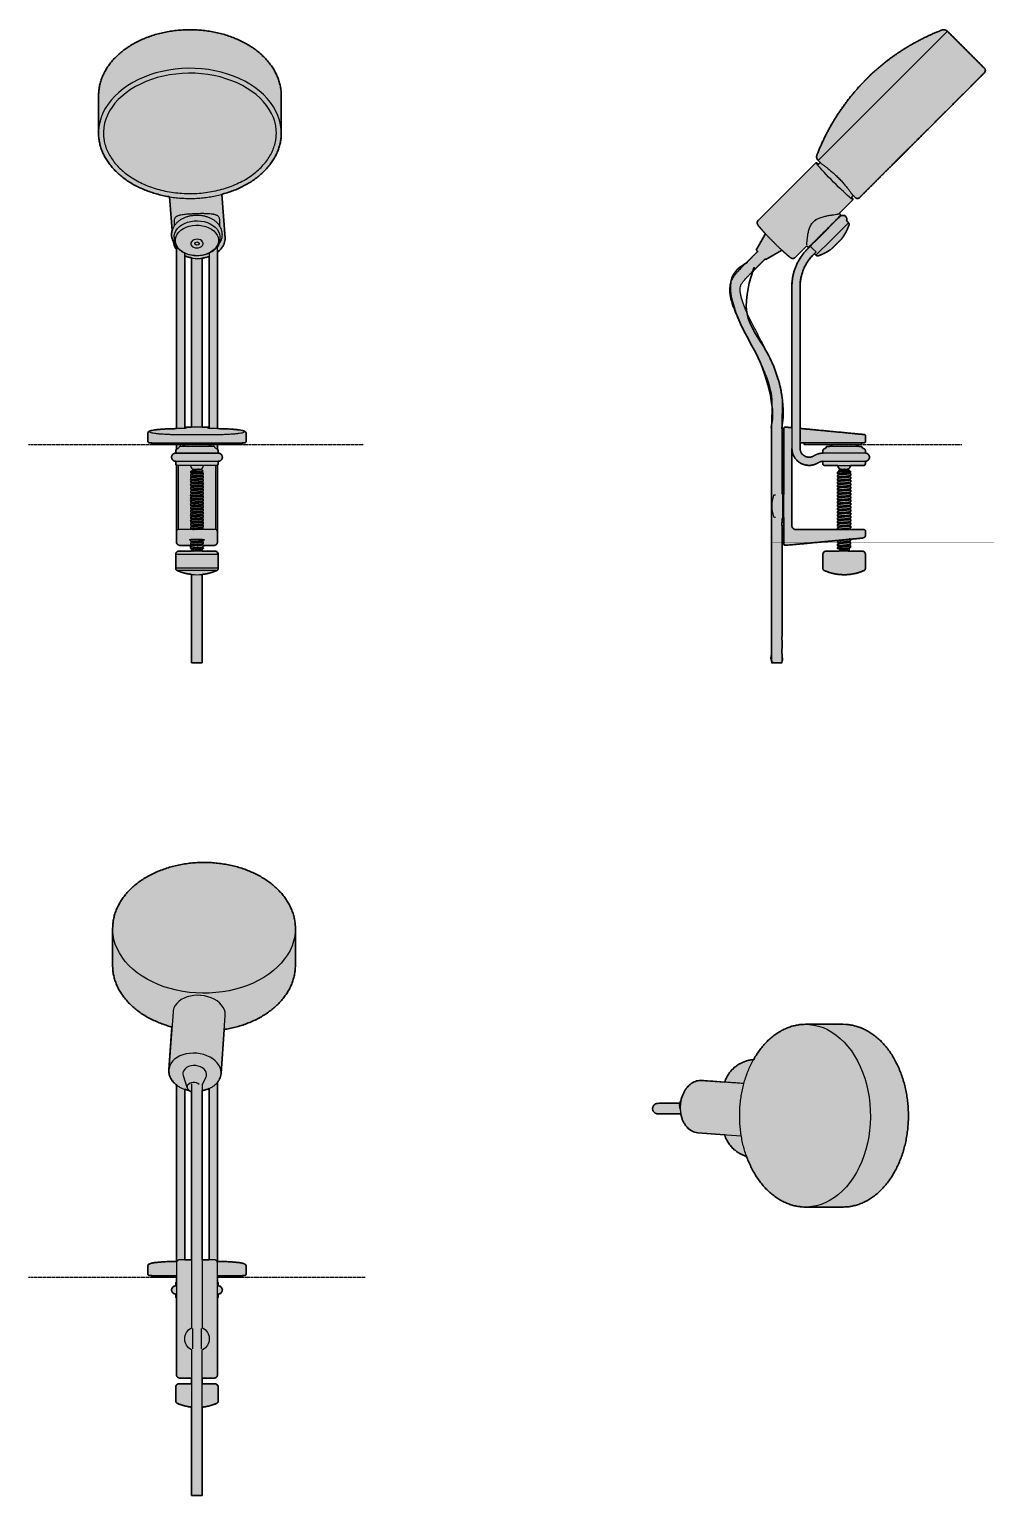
# Model space of a CAD drawing. Header units: millimetres. Extents: x 0 to 584, y -642 to 254.
import ezdxf

# ---------------------------------------------------------------- set-up
doc = ezdxf.new("R2010")
doc.units = ezdxf.units.MM
doc.linetypes.add('Dots', pattern=[1, 0, -1])
doc.layers.add('Blocks', color=7, linetype='Continuous')
doc.layers.add('Blocks$Fill', color=7, linetype='Continuous', true_color=0xffffff)
for name, color, linetype, lineweight, true_color in [('Blocks$Inner', 7, 'Continuous', 25, 0x007f00), ('Blocks$Outline', 7, 'Continuous', 35, 0xff3f3f), ('Groud', 7, 'Dots', 25, 0x243775)]:
    doc.layers.add(name, color=color, linetype=linetype, lineweight=lineweight, true_color=true_color)

# ---------------------------------------------------------------- blocks, each defined once
blk = doc.blocks.new('Cupola Clip Table Lamp Top')
at = {"layer": 'Blocks$Fill'}
blk.add_hatch(color=256, dxfattribs=at).paths.add_polyline_path([(3.2, 5.47), (2.76, 5.44), (2.33, 5.41), (2.12, 5.38), (1.91, 5.35), (1.81, 5.33), (1.71, 5.32), (1.61, 5.29), (1.51, 5.27), (1.43, 5.25), (1.36, 5.23), (1.28, 5.21), (1.21, 5.19), (1.14, 5.16), (1.07, 5.14), (1, 5.11), (0.93, 5.08), (0.86, 5.05), (0.79, 5.02), (0.73, 4.99), (0.66, 4.96), (0.6, 4.92), (0.54, 4.89), (0.48, 4.85), (0.42, 4.81), (0.34, 4.76), (0.27, 4.71), (0.2, 4.66), (0.14, 4.61), (0.08, 4.56), (0.03, 4.52), (-0.01, 4.48), (-0.03, 4.47), (-0.04, 4.45), (-0.05, 4.45), (-0.06, 4.44), (-0.06, 4.43), (-0.07, 4.43), (-0.07, 4.42), (-0.08, 4.41), (-0.23, 4.2), (-0.29, 4.11), (-0.37, 4), (-0.41, 3.93), (-0.46, 3.86), (-0.5, 3.78), (-0.54, 3.71), (-0.59, 3.61), (-0.64, 3.51), (-0.68, 3.42), (-0.72, 3.32), (-0.74, 3.26), (-0.76, 3.21), (-0.78, 3.15), (-0.8, 3.09), (-0.81, 3.04), (-0.83, 2.98), (-0.84, 2.92), (-0.86, 2.87), (-0.87, 2.81), (-0.88, 2.75), (-0.89, 2.69), (-0.9, 2.64), (-0.91, 2.58), (-0.91, 2.52), (-0.92, 2.46), (-0.92, 2.41), (-0.93, 2.31), (-0.93, 2.22), (-0.93, 2.12), (-0.93, 2.03), (-0.92, 1.94), (-0.91, 1.84), (-0.9, 1.75), (-0.88, 1.66), (-0.87, 1.59), (-0.86, 1.52), (-0.84, 1.45), (-0.82, 1.39), (-0.81, 1.32), (-0.79, 1.26), (-0.76, 1.19), (-0.74, 1.13), (-0.71, 1.04), (-0.67, 0.95), (-0.63, 0.87), (-0.59, 0.79), (-0.57, 0.74), (-0.54, 0.69), (-0.51, 0.64), (-0.49, 0.59), (-0.46, 0.55), (-0.43, 0.51), (-0.4, 0.46), (-0.37, 0.42), (-0.33, 0.36), (-0.28, 0.31), (-0.24, 0.25), (-0.19, 0.2), (-0.15, 0.15), (-0.1, 0.1), (-0.05, 0.05), (0, 0), (0.07, -0.07), (0.14, -0.13), (0.22, -0.19), (0.3, -0.25), (0.37, -0.3), (0.45, -0.35), (0.53, -0.4), (0.61, -0.45), (0.69, -0.5), (0.78, -0.54), (0.86, -0.58), (0.94, -0.62), (1.03, -0.65), (1.11, -0.69), (1.2, -0.72), (1.28, -0.75), (1.4, -0.79), (1.51, -0.82), (1.62, -0.85), (1.73, -0.88), (1.84, -0.91), (1.95, -0.93), (2.07, -0.95), (2.18, -0.96), (2.31, -0.98), (2.43, -0.99), (2.69, -1.01), (3.2, -1.03), (11.03, -1.03), (16.32, -1.03), (16.41, -1.49), (16.52, -1.98), (16.64, -2.46), (16.77, -2.94), (16.92, -3.42), (17.07, -3.89), (17.24, -4.35), (17.42, -4.8), (17.61, -5.24), (17.81, -5.68), (18.02, -6.1), (18.25, -6.52), (18.48, -6.92), (18.73, -7.32), (18.98, -7.7), (19.25, -8.08), (19.53, -8.44), (19.81, -8.78), (19.96, -8.95), (20.11, -9.12), (20.26, -9.28), (20.41, -9.44), (20.57, -9.59), (20.72, -9.74), (20.88, -9.89), (21.04, -10.03), (21.21, -10.17), (21.37, -10.31), (21.54, -10.44), (21.71, -10.57), (21.88, -10.7), (22.05, -10.82), (22.22, -10.94), (22.4, -11.05), (22.57, -11.16), (22.75, -11.26), (22.93, -11.36), (23.1, -11.46), (23.28, -11.55), (23.46, -11.63), (23.63, -11.71), (23.81, -11.79), (23.98, -11.86), (24.15, -11.93), (24.33, -11.99), (24.5, -12.05), (24.68, -12.11), (24.86, -12.16), (25.1, -12.23), (25.34, -12.29), (25.58, -12.34), (25.82, -12.39), (26.05, -12.43), (26.29, -12.47), (26.4, -12.48), (26.52, -12.49), (26.63, -12.5), (26.74, -12.5), (43.07, -13.69), (43.14, -14), (43.19, -14.19), (43.25, -14.39), (43.31, -14.58), (43.37, -14.77), (43.44, -14.96), (43.52, -15.15), (43.67, -15.53), (43.84, -15.9), (44.02, -16.26), (44.39, -16.99), (44.8, -17.71), (45.22, -18.42), (45.44, -18.77), (45.67, -19.11), (45.91, -19.45), (46.15, -19.78), (46.35, -20.05), (46.56, -20.32), (47, -20.84), (47.46, -21.36), (47.94, -21.86), (48.2, -22.11), (48.46, -22.36), (48.72, -22.61), (48.99, -22.84), (49.42, -23.21), (49.85, -23.56), (50.3, -23.89), (50.75, -24.22), (51.23, -24.54), (51.73, -24.85), (52.23, -25.15), (52.74, -25.43), (53.12, -25.63), (53.52, -25.82), (53.96, -26.03), (54.4, -26.22), (54.9, -26.42), (55.41, -26.61), (55.94, -26.79), (56.47, -26.96), (57, -28.39), (57.68, -30.09), (58.4, -31.74), (59.17, -33.37), (59.97, -34.95), (60.81, -36.5), (61.7, -38.01), (62.62, -39.47), (63.57, -40.89), (64.57, -42.27), (65.6, -43.59), (66.66, -44.87), (67.2, -45.48), (67.75, -46.09), (68.31, -46.68), (68.88, -47.26), (69.45, -47.82), (70.03, -48.38), (70.62, -48.91), (71.22, -49.43), (71.82, -49.94), (72.43, -50.44), (73.04, -50.91), (73.66, -51.38), (74.29, -51.83), (74.92, -52.26), (75.56, -52.68), (76.2, -53.08), (76.85, -53.47), (77.5, -53.84), (78.15, -54.2), (78.81, -54.54), (79.48, -54.86), (80.15, -55.17), (80.82, -55.46), (81.5, -55.74), (82.18, -55.99), (82.86, -56.24), (83.55, -56.46), (84.23, -56.67), (84.92, -56.86), (85.62, -57.04), (86.31, -57.2), (87, -57.35), (87.7, -57.47), (88.4, -57.58), (89.45, -57.71), (90.51, -57.81), (91.45, -57.87), (92.03, -57.89), (92.34, -57.89), (92.65, -57.89), (92.81, -57.89), (115.28, -57.89), (115.6, -57.89), (117.46, -57.81), (118.15, -57.75), (118.84, -57.67), (119.53, -57.58), (120.21, -57.46), (120.9, -57.34), (121.58, -57.19), (122.27, -57.03), (122.95, -56.86), (123.62, -56.67), (124.3, -56.46), (124.97, -56.24), (125.64, -55.99), (126.31, -55.74), (126.97, -55.46), (127.63, -55.18), (128.29, -54.87), (128.94, -54.55), (129.59, -54.22), (130.23, -53.86), (130.87, -53.5), (131.51, -53.12), (132.14, -52.72), (132.76, -52.31), (133.38, -51.88), (134, -51.43), (134.61, -50.98), (135.21, -50.5), (135.81, -50.02), (136.4, -49.52), (136.98, -49), (137.56, -48.47), (138.13, -47.93), (138.7, -47.37), (139.26, -46.8), (139.81, -46.21), (140.35, -45.62), (140.89, -45.01), (141.42, -44.38), (142.45, -43.1), (143.45, -41.76), (144.42, -40.38), (145.35, -38.95), (146.24, -37.48), (147.1, -35.97), (147.92, -34.41), (148.7, -32.82), (149.44, -31.19), (150.14, -29.52), (150.8, -27.82), (151.41, -26.1), (151.99, -24.34), (152.51, -22.56), (153, -20.75), (153.44, -18.92), (153.83, -17.07), (154.18, -15.21), (154.48, -13.32), (154.73, -11.43), (154.94, -9.52), (155.1, -7.61), (155.21, -5.68), (155.28, -3.76), (155.29, -1.83), (155.26, 0.1), (155.19, 2.02), (155.06, 3.94), (154.89, 5.86), (154.67, 7.76), (154.4, 9.65), (154.09, 11.53), (153.73, 13.4), (153.32, 15.24), (152.87, 17.06), (152.38, 18.87), (151.84, 20.64), (151.25, 22.39), (150.62, 24.11), (149.96, 25.8), (149.24, 27.46), (148.49, 29.08), (147.7, 30.67), (146.87, 32.21), (146, 33.72), (145.09, 35.18), (144.15, 36.6), (143.17, 37.97), (142.16, 39.3), (141.11, 40.57), (140.58, 41.19), (140.03, 41.79), (139.48, 42.39), (138.93, 42.96), (138.36, 43.53), (137.79, 44.08), (137.21, 44.62), (136.63, 45.14), (136.03, 45.65), (135.44, 46.15), (134.83, 46.63), (134.22, 47.09), (133.6, 47.54), (132.98, 47.98), (132.36, 48.4), (131.72, 48.8), (131.09, 49.19), (130.44, 49.57), (129.8, 49.93), (129.15, 50.27), (128.49, 50.6), (127.83, 50.91), (127.17, 51.2), (126.51, 51.48), (125.84, 51.75), (125.16, 51.99), (124.49, 52.22), (123.81, 52.44), (123.13, 52.63), (122.45, 52.81), (121.76, 52.98), (121.08, 53.13), (120.39, 53.26), (119.7, 53.37), (119.12, 53.45), (117.31, 53.64), (115.28, 53.71), (92.65, 53.71), (92.5, 53.71), (90.44, 53.63), (89.74, 53.57), (89.04, 53.5), (88.35, 53.4), (87.65, 53.29), (86.96, 53.16), (86.27, 53.01), (85.58, 52.86), (84.89, 52.68), (84.21, 52.49), (83.53, 52.28), (82.85, 52.06), (82.17, 51.82), (81.5, 51.56), (80.83, 51.29), (80.16, 51), (79.5, 50.69), (78.84, 50.37), (78.18, 50.04), (77.53, 49.69), (76.89, 49.32), (76.25, 48.94), (75.61, 48.54), (74.98, 48.13), (74.35, 47.7), (73.73, 47.25), (73.11, 46.8), (72.5, 46.32), (71.9, 45.84), (71.3, 45.33), (70.71, 44.82), (70.13, 44.29), (69.55, 43.74), (68.98, 43.18), (68.42, 42.61), (67.86, 42.03), (67.31, 41.43), (66.77, 40.82), (66.23, 40.19), (65.19, 38.9), (64.18, 37.57), (63.2, 36.18), (62.26, 34.75), (61.36, 33.27), (60.69, 32.11), (59.9, 32.06), (59.5, 32.03), (59.11, 31.99), (58.78, 31.94), (58.45, 31.89), (58.13, 31.82), (57.8, 31.75), (57.48, 31.68), (57.16, 31.59), (56.52, 31.41), (55.98, 31.24), (55.45, 31.06), (54.93, 30.87), (54.4, 30.66), (53.98, 30.47), (53.56, 30.28), (53.15, 30.08), (52.74, 29.87), (52.22, 29.58), (51.72, 29.28), (51.23, 28.98), (50.75, 28.65), (50.29, 28.33), (49.84, 27.98), (49.41, 27.64), (48.99, 27.28), (48.6, 26.93), (48.22, 26.57), (47.85, 26.2), (47.49, 25.82), (47.14, 25.44), (46.8, 25.04), (46.47, 24.63), (46.15, 24.22), (45.9, 23.88), (45.66, 23.54), (45.43, 23.2), (45.21, 22.85), (44.99, 22.5), (44.78, 22.15), (44.58, 21.79), (44.39, 21.42), (44.21, 21.06), (43.7, 19.95), (43.54, 19.58), (43.39, 19.2), (43.32, 19.01), (43.25, 18.82), (43.22, 18.72), (43.19, 18.63), (43.16, 18.53), (43.14, 18.43), (43.14, 18.42), (43.13, 18.41), (43.13, 18.39), (43.13, 18.37), (28.48, 19.43), (27.96, 19.42), (27.72, 19.41), (27.49, 19.39), (27.3, 19.37), (27.1, 19.34), (26.91, 19.31), (26.72, 19.28), (26.53, 19.24), (26.34, 19.2), (26.15, 19.15), (25.96, 19.1), (25.77, 19.05), (25.58, 18.99), (25.39, 18.93), (25.21, 18.86), (25.02, 18.79), (24.84, 18.72), (24.65, 18.64), (24.47, 18.56), (24.29, 18.47), (24.1, 18.38), (23.92, 18.29), (23.74, 18.19), (23.56, 18.09), (23.39, 17.99), (23.21, 17.88), (23.04, 17.77), (22.86, 17.65), (22.69, 17.53), (22.52, 17.41), (22.35, 17.28), (22.01, 17.02), (21.68, 16.74), (21.36, 16.45), (21.04, 16.14), (20.73, 15.82), (20.43, 15.49), (20.13, 15.14), (19.84, 14.78), (19.57, 14.41), (19.3, 14.03), (19.03, 13.64), (18.78, 13.23), (18.54, 12.82), (18.31, 12.39), (18.08, 11.96), (17.87, 11.51), (17.67, 11.06), (17.48, 10.6), (17.3, 10.13), (17.13, 9.66), (16.97, 9.18), (16.82, 8.69), (16.72, 8.31), (16.62, 7.93), (16.53, 7.55), (16.44, 7.16), (16.38, 7.07), (16.31, 6.97), (16.25, 6.88), (16.18, 6.78), (16.12, 6.68), (16.07, 6.58), (16.01, 6.47), (15.96, 6.37), (15.9, 6.26), (15.85, 6.15), (15.81, 6.04), (15.76, 5.93), (15.72, 5.82), (15.68, 5.7), (15.64, 5.59), (15.61, 5.47), (11.03, 5.47)], flags=0)
at = {"layer": 'Blocks$Inner'}
for p, q in [((15.62, 5.47), (11.03, 5.47)), ((11.03, -1.03), (16.34, -1.03)), ((26.74, -12.5), (53.27, -14.44))]:
    blk.add_line(p, q, dxfattribs=at)
for points in [[(92.5, 53.71), (92.65, 53.71), (94.68, 53.64), (97.55, 53.28), (100.4, 52.63), (103.2, 51.68), (105.95, 50.45), (108.63, 48.94), (111.22, 47.15), (113.71, 45.1), (116.09, 42.8), (118.34, 40.26), (120.46, 37.5), (122.43, 34.52), (124.24, 31.35), (125.88, 28), (127.35, 24.49), (128.63, 20.84), (129.71, 17.07), (130.6, 13.19), (131.29, 9.23), (131.77, 5.21), (132.04, 1.15), (132.11, -2.92), (131.96, -6.99), (131.6, -11.04), (131.03, -15.03), (130.26, -18.96), (129.29, -22.8), (128.13, -26.52), (126.77, -30.12), (125.23, -33.57), (123.52, -36.85), (121.64, -39.94), (119.61, -42.83), (117.44, -45.51), (115.13, -47.95), (112.7, -50.15), (110.17, -52.09), (107.54, -53.76), (104.83, -55.16), (102.06, -56.28), (99.24, -57.1), (96.38, -57.64), (93.51, -57.87), (92.81, -57.89), (92.65, -57.89)], [(117.31, 53.64), (115.28, 53.71), (92.65, 53.71)], [(92.65, -57.89), (115.28, -57.89), (115.6, -57.89)]]:
    blk.add_lwpolyline(points, dxfattribs=at)
blk.add_arc((20.76, 3.97), 5.36, 143.48405, 208.09981, dxfattribs=at)
for points, knots in [([(90.51, -57.81), (89.8, -57.74), (88.16, -57.59), (85.61, -57.08), (82.85, -56.28), (80.14, -55.21), (77.48, -53.88), (74.9, -52.3), (72.41, -50.47), (70.01, -48.41), (67.73, -46.12), (65.57, -43.62), (63.55, -40.92), (61.67, -38.04), (59.94, -34.98), (58.38, -31.77), (56.97, -28.42), (55.75, -24.94), (54.69, -21.36), (53.83, -17.68), (53.14, -13.93), (52.65, -10.13), (52.34, -6.29), (52.23, -2.43), (52.31, 1.43), (52.58, 5.27), (53.04, 9.08), (53.69, 12.84), (54.52, 16.52), (55.54, 20.12), (56.74, 23.62), (58.11, 26.99), (59.64, 30.22), (61.33, 33.3), (63.18, 36.21), (65.17, 38.93), (67.29, 41.46), (69.53, 43.78), (71.88, 45.87), (74.33, 47.73), (76.87, 49.36), (79.48, 50.73), (82.16, 51.86), (84.88, 52.73), (87.65, 53.32), (90.19, 53.66), (91.81, 53.68), (92.5, 53.71)], [46.338062, 46.338062, 46.338062, 46.338062, 46.354677, 46.376793, 46.39899, 46.421275, 46.443648, 46.466101, 46.488623, 46.511201, 46.53382, 46.556467, 46.579131, 46.601804, 46.624478, 46.647147, 46.66981, 46.692465, 46.715112, 46.73775, 46.760382, 46.783009, 46.805631, 46.828251, 46.85087, 46.873489, 46.89611, 46.918734, 46.941361, 46.963991, 46.986623, 47.009255, 47.031882, 47.054498, 47.077095, 47.099663, 47.12219, 47.144664, 47.167072, 47.189406, 47.211658, 47.233829, 47.255926, 47.277963, 47.299964, 47.321953, 47.338062, 47.338062, 47.338062, 47.338062]), ([(115.6, -57.89), (116.23, -57.85), (117.77, -57.83), (120.22, -57.5), (122.95, -56.9), (125.65, -56.04), (128.3, -54.91), (130.89, -53.54), (133.4, -51.92), (135.83, -50.05), (138.15, -47.96), (140.37, -45.65), (142.47, -43.13), (144.44, -40.41), (146.27, -37.51), (147.95, -34.44), (149.47, -31.21), (150.83, -27.85), (152.02, -24.36), (153.03, -20.77), (153.86, -17.08), (154.51, -13.33), (154.97, -9.53), (155.24, -5.69), (155.33, -1.83), (155.22, 2.03), (154.92, 5.86), (154.43, 9.66), (153.76, 13.41), (152.9, 17.08), (151.87, 20.66), (150.65, 24.13), (149.27, 27.48), (147.73, 30.69), (146.02, 33.75), (144.17, 36.63), (142.18, 39.33), (140.05, 41.83), (137.81, 44.12), (135.45, 46.18), (133, 48.02), (130.46, 49.61), (127.85, 50.95), (125.17, 52.04), (122.46, 52.85), (119.85, 53.4), (118.15, 53.56), (117.31, 53.64)], [68.130027, 68.130027, 68.130027, 68.130027, 68.144819, 68.166983, 68.189156, 68.211353, 68.233589, 68.255873, 68.278208, 68.300593, 68.323025, 68.345496, 68.367997, 68.390522, 68.413064, 68.435616, 68.458175, 68.480735, 68.503296, 68.525855, 68.548411, 68.570966, 68.593519, 68.616071, 68.638623, 68.661175, 68.683729, 68.706284, 68.728844, 68.751407, 68.773974, 68.796547, 68.819124, 68.841706, 68.86429, 68.886874, 68.909454, 68.932025, 68.954581, 68.977112, 68.999612, 69.022071, 69.044482, 69.066839, 69.08914, 69.11139, 69.130027, 69.130027, 69.130027, 69.130027]), ([(43.13, 18.37), (43.13, 18.4), (43.26, 18.94), (43.7, 19.95), (44.37, 21.44), (45.19, 22.87), (46.6, 24.93), (48.2, 26.64), (49.84, 28), (50.75, 28.67), (51.72, 29.3), (52.93, 29.99), (54.51, 30.74), (56.64, 31.49), (58.76, 32.01), (60.18, 32.08), (60.72, 32.11)], [0, 0, 0, 0, 0.002024, 0.070074, 0.13875, 0.208053, 0.277989, 0.454255, 0.500883, 0.548506, 0.597125, 0.646739, 0.724729, 0.8197, 0.931642, 1, 1, 1, 1]), ([(28.48, 19.43), (28.1, 19.43), (27.28, 19.4), (25.95, 19.14), (24.45, 18.6), (23.02, 17.8), (21.66, 16.77), (20.4, 15.52), (19.27, 14.06), (18.28, 12.41), (17.45, 10.62), (16.79, 8.71), (16.32, 6.71), (16.04, 4.65), (15.95, 2.58), (16.07, 0.52), (16.38, -1.5), (16.88, -3.44), (17.58, -5.27), (18.45, -6.95), (19.5, -8.47), (20.7, -9.78), (22.03, -10.86), (23.46, -11.68), (24.96, -12.24), (26.16, -12.48), (26.74, -12.5)], [27.007281, 27.007281, 27.007281, 27.007281, 27.031151, 27.071234, 27.111453, 27.152067, 27.193189, 27.234804, 27.276802, 27.319044, 27.361411, 27.403813, 27.446218, 27.488624, 27.531046, 27.573504, 27.616017, 27.658604, 27.701273, 27.744005, 27.786716, 27.829277, 27.871511, 27.913241, 27.954364, 28.007281, 28.007281, 28.007281, 28.007281]), ([(3.2, 5.47), (2.62, 5.44), (1.6, 5.38), (0.48, 4.91), (-0.03, 4.48), (-0.08, 4.41), (-0.11, 4.36), (-0.17, 4.28), (-0.23, 4.21), (-0.29, 4.11), (-0.4, 3.95), (-0.57, 3.67), (-0.8, 3.15), (-0.96, 2.47), (-0.92, 1.72), (-0.77, 1.18), (-0.58, 0.74), (-0.34, 0.36), (0.22, -0.27), (1.11, -0.75), (2.23, -1), (2.86, -1.02), (3.2, -1.03)], [5.588942, 5.588942, 5.588942, 5.588942, 5.748921, 5.869618, 5.949279, 5.973898, 5.991796, 5.999166, 6.005987, 6.012794, 6.020145, 6.038168, 6.062538, 6.117993, 6.16297, 6.196236, 6.219065, 6.249288, 6.292851, 6.41689, 6.496686, 6.588942, 6.588942, 6.588942, 6.588942]), ([(11.03, 5.47), (11, 5.47), (10.94, 5.47), (10.85, 5.47), (10.81, 5.47), (10.68, 5.47), (10.42, 5.47), (9.83, 5.47), (8.73, 5.47), (6.82, 5.47), (4.06, 5.47), (3.2, 5.47)], [4.588942, 4.588942, 4.588942, 4.588942, 4.592849, 4.592849, 4.596755, 4.596755, 4.604567, 4.620192, 4.651442, 4.713942, 5.588942, 5.588942, 5.588942, 5.588942]), ([(3.2, -1.03), (4.06, -1.03), (6.82, -1.03), (8.73, -1.03), (9.83, -1.03), (10.42, -1.03), (10.68, -1.03), (10.81, -1.03), (10.85, -1.03), (10.94, -1.03), (11, -1.03), (11.03, -1.03)], [6.588942, 6.588942, 6.588942, 6.588942, 7.463942, 7.526442, 7.557692, 7.573317, 7.58113, 7.58113, 7.585036, 7.585036, 7.588942, 7.588942, 7.588942, 7.588942]), ([(56.5, -26.97), (56.13, -26.85), (55.42, -26.63), (54.43, -26.24), (53.54, -25.84), (52.3, -25.22), (50.75, -24.27), (49.17, -23.04), (47.94, -21.88), (46.99, -20.86), (45.73, -19.29), (44.36, -17.04), (43.36, -14.95), (43.09, -13.8), (43.07, -13.69)], [0, 0, 0, 0, 0.058512, 0.113208, 0.162785, 0.207244, 0.325565, 0.439106, 0.512167, 0.583105, 0.651921, 0.819581, 0.984226, 1, 1, 1, 1])]:
    blk.add_open_spline(points, degree=3, knots=knots, dxfattribs=at)
for points, degree in [([(54.84, 17.51), (28.48, 19.43)], 1), ([(92.65, -57.89), (91.8, -57.9), (91.03, -57.85), (90.51, -57.81)], 3)]:
    blk.add_open_spline(points, degree=degree, dxfattribs=at)
at = {"layer": 'Blocks$Outline'}
for points in [[(92.65, 53.71), (92.5, 53.71)], [(115.28, 53.71), (92.65, 53.71)], [(117.31, 53.64), (115.28, 53.71)], [(43.13, 18.37), (28.48, 19.43)], [(15.61, 5.47), (11.03, 5.47)], [(11.03, -1.03), (16.32, -1.03)], [(26.74, -12.5), (43.07, -13.69)], [(92.65, -57.89), (92.81, -57.89)], [(92.81, -57.89), (115.28, -57.89)], [(115.28, -57.89), (115.6, -57.89)]]:
    blk.add_lwpolyline(points, dxfattribs=at)
for points, knots in [([(92.5, 53.71), (91.81, 53.68), (90.19, 53.66), (87.65, 53.32), (84.88, 52.73), (82.16, 51.86), (79.48, 50.73), (76.87, 49.36), (74.33, 47.73), (71.88, 45.87), (69.53, 43.78), (67.29, 41.46), (65.17, 38.93), (63.18, 36.21), (61.71, 33.9), (60.91, 32.5), (60.69, 32.11)], [0, 0, 0, 0, 0.0161094, 0.0380986, 0.060099, 0.0821368, 0.1042338, 0.1264047, 0.1486568, 0.1709902, 0.1933989, 0.2158727, 0.2383998, 0.2609675, 0.2835642, 0.2922714, 0.2922714, 0.2922714, 0.2922714]), ([(115.6, -57.89), (116.23, -57.85), (117.77, -57.83), (120.22, -57.5), (122.95, -56.9), (125.65, -56.04), (128.3, -54.91), (130.89, -53.54), (133.4, -51.92), (135.83, -50.05), (138.15, -47.96), (140.37, -45.65), (142.47, -43.13), (144.44, -40.41), (146.27, -37.51), (147.95, -34.44), (149.47, -31.21), (150.83, -27.85), (152.02, -24.36), (153.03, -20.77), (153.86, -17.08), (154.51, -13.33), (154.97, -9.53), (155.24, -5.69), (155.33, -1.83), (155.22, 2.03), (154.92, 5.86), (154.43, 9.66), (153.76, 13.41), (152.9, 17.08), (151.87, 20.66), (150.65, 24.13), (149.27, 27.48), (147.73, 30.69), (146.02, 33.75), (144.17, 36.63), (142.18, 39.33), (140.05, 41.83), (137.81, 44.12), (135.45, 46.18), (133, 48.02), (130.46, 49.61), (127.85, 50.95), (125.17, 52.04), (122.46, 52.85), (119.85, 53.4), (118.15, 53.56), (117.31, 53.64)], [0, 0, 0, 0, 0.014791, 0.036956, 0.059128, 0.081326, 0.103562, 0.125845, 0.148181, 0.170566, 0.192998, 0.215468, 0.23797, 0.260495, 0.283037, 0.305589, 0.328147, 0.350708, 0.373268, 0.395827, 0.418384, 0.440939, 0.463492, 0.486044, 0.508595, 0.531148, 0.553701, 0.576257, 0.598816, 0.621379, 0.643947, 0.666519, 0.689097, 0.711678, 0.734263, 0.756847, 0.779427, 0.801998, 0.824553, 0.847085, 0.869585, 0.892044, 0.914455, 0.936811, 0.959113, 0.981362, 1, 1, 1, 1]), ([(60.69, 32.11), (60.16, 32.08), (58.75, 32), (56.64, 31.49), (54.51, 30.74), (52.93, 29.99), (51.72, 29.3), (50.75, 28.67), (49.84, 28), (48.2, 26.64), (46.6, 24.93), (45.19, 22.87), (44.37, 21.44), (43.7, 19.95), (43.26, 18.94), (43.13, 18.4), (43.13, 18.37)], [-0.9987395, -0.9987395, -0.9987395, -0.9987395, -0.9316418, -0.8196999, -0.7247295, -0.6467393, -0.5971245, -0.5485058, -0.5008826, -0.4542547, -0.2779885, -0.2080534, -0.1387496, -0.0700741, -0.0020241, 0, 0, 0, 0]), ([(28.48, 19.43), (28.1, 19.43), (27.28, 19.4), (25.95, 19.14), (24.45, 18.6), (23.02, 17.8), (21.66, 16.77), (20.4, 15.52), (19.27, 14.06), (18.28, 12.41), (17.45, 10.62), (16.84, 8.85), (16.55, 7.68), (16.44, 7.16)], [0, 0, 0, 0, 0.02387, 0.0639527, 0.1041722, 0.1447862, 0.1859085, 0.2275229, 0.2695211, 0.3117635, 0.3541298, 0.3965325, 0.4292475, 0.4292475, 0.4292475, 0.4292475]), ([(3.2, 5.47), (2.62, 5.44), (1.6, 5.38), (0.48, 4.91), (-0.03, 4.48), (-0.08, 4.41), (-0.11, 4.36), (-0.17, 4.28), (-0.23, 4.21), (-0.29, 4.11), (-0.4, 3.95), (-0.57, 3.67), (-0.8, 3.15), (-0.96, 2.47), (-0.92, 1.72), (-0.77, 1.18), (-0.58, 0.74), (-0.34, 0.36), (0.22, -0.27), (1.11, -0.75), (2.23, -1), (2.86, -1.02), (3.2, -1.03)], [5.588942, 5.588942, 5.588942, 5.588942, 5.748921, 5.869618, 5.949279, 5.973898, 5.991796, 5.999166, 6.005987, 6.012794, 6.020145, 6.038168, 6.062538, 6.117993, 6.16297, 6.196236, 6.219065, 6.249288, 6.292851, 6.41689, 6.496686, 6.588942, 6.588942, 6.588942, 6.588942]), ([(11.03, 5.47), (11, 5.47), (10.94, 5.47), (10.85, 5.47), (10.81, 5.47), (10.68, 5.47), (10.42, 5.47), (9.83, 5.47), (8.73, 5.47), (6.82, 5.47), (4.06, 5.47), (3.2, 5.47)], [4.588942, 4.588942, 4.588942, 4.588942, 4.592849, 4.592849, 4.596755, 4.596755, 4.604567, 4.620192, 4.651442, 4.713942, 5.588942, 5.588942, 5.588942, 5.588942]), ([(3.2, -1.03), (4.06, -1.03), (6.82, -1.03), (8.73, -1.03), (9.83, -1.03), (10.42, -1.03), (10.68, -1.03), (10.81, -1.03), (10.85, -1.03), (10.94, -1.03), (11, -1.03), (11.03, -1.03)], [6.588942, 6.588942, 6.588942, 6.588942, 7.463942, 7.526442, 7.557692, 7.573317, 7.58113, 7.58113, 7.585036, 7.585036, 7.588942, 7.588942, 7.588942, 7.588942]), ([(16.32, -1.03), (16.35, -1.18), (16.51, -2), (16.88, -3.44), (17.58, -5.27), (18.45, -6.95), (19.5, -8.47), (20.7, -9.78), (22.03, -10.86), (23.46, -11.68), (24.96, -12.24), (26.16, -12.48), (26.74, -12.5)], [0.5990106, 0.5990106, 0.5990106, 0.5990106, 0.6087362, 0.6513235, 0.6939923, 0.736724, 0.7794348, 0.8219958, 0.86423, 0.9059596, 0.9470834, 1, 1, 1, 1]), ([(43.07, -13.69), (43.09, -13.8), (43.36, -14.95), (44.36, -17.04), (45.73, -19.29), (46.99, -20.86), (47.94, -21.88), (49.17, -23.04), (50.75, -24.27), (52.3, -25.22), (53.54, -25.84), (54.43, -26.24), (55.42, -26.63), (56.11, -26.85), (56.47, -26.96)], [-1, -1, -1, -1, -0.984226, -0.8195814, -0.6519211, -0.5831048, -0.512167, -0.4391062, -0.3255647, -0.2072442, -0.1627854, -0.1132078, -0.0585117, -0.0015732, -0.0015732, -0.0015732, -0.0015732]), ([(56.47, -26.96), (56.64, -27.44), (57.25, -29.07), (58.38, -31.77), (59.94, -34.98), (61.67, -38.04), (63.55, -40.92), (65.57, -43.62), (67.73, -46.12), (70.01, -48.41), (72.41, -50.47), (74.9, -52.3), (77.48, -53.88), (80.14, -55.21), (82.85, -56.28), (85.61, -57.08), (88.16, -57.59), (89.8, -57.74), (90.51, -57.81)], [0.6587874, 0.6587874, 0.6587874, 0.6587874, 0.6682522, 0.690915, 0.7135848, 0.7362587, 0.7589311, 0.7815954, 0.8042425, 0.8268615, 0.8494391, 0.8719614, 0.8944145, 0.916787, 0.939072, 0.961269, 0.9833853, 1, 1, 1, 1])]:
    blk.add_open_spline(points, degree=3, knots=knots, dxfattribs=at)
blk.add_rational_spline([(16.44, 7.16), (15.87, 6.39), (15.61, 5.47)], [0.999652965782, 0.950566749421, 0.932748305871], degree=2, dxfattribs=at)
blk.add_open_spline([(90.51, -57.81), (91.03, -57.85), (91.8, -57.9), (92.65, -57.89)], degree=3, dxfattribs=at)
blk = doc.blocks.new('Cupola Clip Table Lamp Side')
at = {"layer": 'Blocks$Fill'}
h = blk.add_hatch(color=256, dxfattribs=at)
h.paths.add_polyline_path([(-67.41, -52), (-59.32, -52), (-59.29, -52), (-59.27, -52), (-59.25, -52), (-59.23, -52), (-59.2, -52.01), (-59.18, -52.01), (-59.16, -52.01), (-59.13, -52.02), (-59.11, -52.02), (-59.09, -52.03), (-59.06, -52.03), (-59.04, -52.04), (-59.02, -52.05), (-58.99, -52.05), (-58.97, -52.06), (-58.95, -52.07), (-58.92, -52.08), (-58.9, -52.09), (-58.88, -52.1), (-58.86, -52.11), (-58.83, -52.12), (-58.81, -52.14), (-58.79, -52.15), (-58.77, -52.16), (-58.75, -52.18), (-58.73, -52.19), (-58.71, -52.21), (-58.69, -52.22), (-58.67, -52.24), (-58.65, -52.26), (-58.63, -52.27), (-58.61, -52.29), (-58.59, -52.31), (-58.57, -52.33), (-58.56, -52.35), (-58.54, -52.37), (-58.52, -52.39), (-58.51, -52.41), (-58.49, -52.43), (-58.48, -52.45), (-58.47, -52.47), (-58.45, -52.5), (-58.44, -52.52), (-58.43, -52.54), (-58.42, -52.56), (-58.41, -52.59), (-58.4, -52.61), (-58.39, -52.63), (-58.38, -52.66), (-58.37, -52.68), (-58.36, -52.7), (-58.35, -52.72), (-58.35, -52.75), (-58.34, -52.77), (-58.34, -52.79), (-58.33, -52.82), (-58.33, -52.84), (-58.33, -52.86), (-58.32, -52.89), (-58.32, -52.91), (-58.32, -52.93), (-58.32, -52.96), (-58.32, -52.98), (-58.32, -53), (-58.32, -55.18), (-58.32, -55.23), (-58.32, -55.28), (-58.32, -55.32), (-58.33, -55.37), (-58.33, -55.42), (-58.34, -55.47), (-58.34, -55.52), (-58.35, -55.56), (-58.36, -55.61), (-58.37, -55.66), (-58.39, -55.71), (-58.4, -55.75), (-58.41, -55.8), (-58.43, -55.85), (-58.45, -55.89), (-58.47, -55.94), (-58.49, -55.99), (-58.51, -56.03), (-58.53, -56.07), (-58.55, -56.12), (-58.57, -56.16), (-58.6, -56.2), (-58.62, -56.25), (-58.65, -56.29), (-58.68, -56.33), (-58.71, -56.37), (-58.74, -56.41), (-58.77, -56.44), (-58.8, -56.48), (-58.83, -56.52), (-58.86, -56.55), (-58.89, -56.59), (-59.1, -56.71), (-59.29, -56.83), (-59.46, -56.92), (-59.55, -56.97), (-59.63, -57.01), (-59.7, -57.04), (-59.77, -57.07), (-59.84, -57.1), (-59.88, -57.11), (-59.91, -57.12), (-59.94, -57.13), (-59.97, -57.14), (-60, -57.15), (-60.03, -57.15), (-60.05, -57.16), (-60.08, -57.16), (-60.1, -57.17), (-60.12, -57.17), (-60.13, -57.17), (-60.13, -57.17), (-70.63, -58.16), (-107.22, -61.62), (-107.25, -61.63), (-107.27, -61.63), (-107.3, -61.63), (-107.32, -61.63), (-107.35, -61.63), (-107.38, -61.63), (-107.4, -61.62), (-107.43, -61.62), (-107.45, -61.62), (-107.48, -61.61), (-107.51, -61.61), (-107.53, -61.6), (-107.56, -61.6), (-107.58, -61.59), (-107.61, -61.58), (-107.63, -61.58), (-107.66, -61.57), (-107.68, -61.56), (-107.71, -61.55), (-107.73, -61.54), (-107.75, -61.53), (-107.78, -61.51), (-107.8, -61.5), (-107.82, -61.49), (-107.85, -61.48), (-107.87, -61.46), (-107.89, -61.45), (-107.91, -61.43), (-107.93, -61.42), (-107.95, -61.4), (-107.97, -61.38), (-107.99, -61.37), (-108.01, -61.35), (-108.03, -61.33), (-108.04, -61.31), (-108.06, -61.29), (-108.08, -61.28), (-108.09, -61.26), (-108.11, -61.23), (-108.13, -61.21), (-108.14, -61.19), (-108.16, -61.17), (-108.17, -61.15), (-108.18, -61.13), (-108.2, -61.1), (-108.21, -61.08), (-108.22, -61.06), (-108.23, -61.03), (-108.24, -61.01), (-108.25, -60.98), (-108.26, -60.96), (-108.27, -60.93), (-108.28, -60.91), (-108.28, -60.88), (-108.29, -60.86), (-108.29, -60.83), (-108.3, -60.81), (-108.3, -60.78), (-108.31, -60.75), (-108.31, -60.73), (-108.31, -60.7), (-108.31, -60.68), (-108.32, -60.65), (-108.32, -60.63), (-108.32, -60.63), (-108.32, -44.65), (-108.32, -44.66), (-108.32, -44.67), (-108.32, -44.68), (-108.32, -44.69), (-108.32, -44.7), (-108.32, -44.71), (-108.33, -44.72), (-108.33, -44.73), (-108.33, -44.75), (-108.33, -44.76), (-108.34, -44.77), (-108.34, -44.78), (-108.34, -44.79), (-108.35, -44.8), (-108.35, -44.81), (-108.36, -44.82), (-108.36, -44.84), (-108.37, -44.85), (-108.37, -44.86), (-108.38, -44.87), (-108.39, -44.88), (-108.39, -44.89), (-108.4, -44.9), (-108.41, -44.91), (-108.41, -44.92), (-108.42, -44.93), (-108.43, -44.94), (-108.44, -44.95), (-108.45, -44.96), (-108.45, -44.97), (-108.46, -44.98), (-108.47, -44.99), (-108.48, -44.99), (-108.49, -45), (-108.5, -45.01), (-108.51, -45.02), (-108.52, -45.03), (-108.53, -45.03), (-108.54, -45.04), (-108.55, -45.05), (-108.56, -45.05), (-108.57, -45.06), (-108.58, -45.07), (-108.59, -45.07), (-108.6, -45.08), (-108.62, -45.08), (-108.63, -45.09), (-108.64, -45.09), (-108.65, -45.09), (-108.66, -45.1), (-108.67, -45.1), (-108.68, -45.1), (-108.69, -45.11), (-108.71, -45.11), (-108.72, -45.11), (-108.73, -45.12), (-108.74, -45.12), (-108.75, -45.12), (-108.76, -45.12), (-108.77, -45.12), (-108.78, -45.12), (-108.79, -45.12), (-108.81, -45.12), (-108.82, -45.12), (-109.34, -45.12), (-109.34, -133.42), (-115.84, -133.42), (-115.84, 11.28), (-115.74, 16.57), (-115.51, 22.63), (-115.48, 24.41), (-115.5, 25.93), (-115.53, 26.7), (-115.57, 27.46), (-115.62, 28.15), (-115.68, 28.83), (-115.75, 29.51), (-115.84, 30.19), (-115.94, 30.83), (-116.05, 31.46), (-116.3, 32.72), (-116.49, 33.58), (-116.7, 34.43), (-117.16, 36.12), (-117.59, 37.54), (-118.06, 38.95), (-118.88, 41.23), (-119.77, 43.5), (-121.14, 46.72), (-122.6, 49.9), (-125.93, 56.67), (-134.62, 73.53), (-136.25, 76.94), (-137.72, 80.26), (-138.41, 81.94), (-139.05, 83.63), (-139.48, 84.83), (-139.88, 86.04), (-140.23, 87.21), (-140.55, 88.4), (-140.82, 89.55), (-140.94, 90.12), (-141.04, 90.71), (-141.15, 91.36), (-141.24, 92.02), (-141.31, 92.69), (-141.36, 93.35), (-141.38, 93.74), (-141.39, 94.14), (-141.4, 94.53), (-141.39, 94.92), (-141.38, 95.32), (-141.36, 95.71), (-141.32, 96.1), (-141.28, 96.49), (-141.22, 96.93), (-141.15, 97.37), (-141.06, 97.8), (-141.01, 98.01), (-140.95, 98.23), (-140.89, 98.47), (-140.82, 98.7), (-140.75, 98.94), (-140.67, 99.17), (-140.59, 99.4), (-140.5, 99.63), (-140.41, 99.86), (-140.31, 100.09), (-140.15, 100.42), (-139.99, 100.75), (-139.82, 101.07), (-139.64, 101.39), (-139.43, 101.74), (-139.21, 102.08), (-138.98, 102.41), (-138.74, 102.74), (-138.46, 103.11), (-138.18, 103.48), (-137.59, 104.2), (-136.86, 105.04), (-136.11, 105.87), (-134.2, 107.88), (-131.73, 110.37), (-124.24, 117.86), (-124.35, 117.98), (-124.46, 118.11), (-124.56, 118.24), (-124.67, 118.36), (-124.77, 118.5), (-124.86, 118.63), (-124.96, 118.77), (-125.05, 118.9), (-119.43, 128.64), (-121.41, 130.82), (-123.33, 133.05), (-123.68, 133.48), (-123.79, 133.63), (-123.88, 133.75), (-123.95, 133.85), (-124.01, 133.94), (-124.07, 134.04), (-124.12, 134.14), (-124.16, 134.2), (-124.2, 134.28), (-124.24, 134.35), (-124.28, 134.44), (-124.31, 134.51), (-124.34, 134.58), (-124.35, 134.62), (-124.37, 134.67), (-124.38, 134.71), (-124.39, 134.76), (-124.4, 134.8), (-124.42, 134.85), (-124.43, 134.89), (-124.44, 134.94), (-124.45, 134.99), (-124.45, 135.05), (-124.46, 135.1), (-124.47, 135.15), (-124.47, 135.21), (-124.48, 135.27), (-124.48, 135.33), (-124.48, 135.39), (-124.47, 135.45), (-124.47, 135.52), (-124.46, 135.58), (-124.46, 135.61), (-124.46, 135.64), (-124.45, 135.68), (-124.44, 135.71), (-124.44, 135.75), (-124.43, 135.78), (-124.41, 135.86), (-124.39, 135.93), (-124.37, 136), (-124.35, 136.07), (-124.32, 136.14), (-124.29, 136.21), (-124.26, 136.29), (-124.24, 136.34), (-124.22, 136.38), (-124.19, 136.42), (-124.17, 136.46), (-124.15, 136.5), (-124.12, 136.54), (-124.11, 136.56), (-124.1, 136.58), (-124.08, 136.6), (-124.07, 136.61), (-124.06, 136.63), (-124.04, 136.65), (-124.03, 136.67), (-124.01, 136.69), (-124, 136.7), (-123.98, 136.72), (-123.97, 136.73), (-123.95, 136.75), (-123.93, 136.76), (-123.91, 136.78), (-123.9, 136.79), (-123.88, 136.81), (-123.87, 136.81), (-88.57, 172.11), (-88.5, 172.13), (-88.21, 172), (-87.72, 171.66), (-87.03, 171.11), (-87.03, 171.11), (-85.99, 172.14), (-86, 172.15), (-87.27, 173.42), (-87.34, 173.49), (-87.42, 173.58), (-87.45, 173.62), (-87.49, 173.66), (-87.52, 173.71), (-87.56, 173.75), (-87.59, 173.8), (-87.63, 173.84), (-87.66, 173.89), (-87.69, 173.94), (-87.72, 173.99), (-87.75, 174.04), (-87.78, 174.09), (-87.81, 174.14), (-87.84, 174.19), (-87.86, 174.24), (-87.89, 174.29), (-87.91, 174.34), (-87.94, 174.4), (-87.96, 174.45), (-87.98, 174.51), (-88, 174.56), (-88.02, 174.62), (-88.04, 174.67), (-88.06, 174.73), (-88.08, 174.79), (-88.09, 174.84), (-88.11, 174.9), (-88.12, 174.96), (-88.14, 175.02), (-88.15, 175.08), (-88.16, 175.13), (-88.17, 175.19), (-88.18, 175.25), (-88.18, 175.31), (-88.19, 175.37), (-88.19, 175.43), (-88.2, 175.49), (-88.2, 175.55), (-88.2, 175.6), (-88.2, 175.66), (-88.2, 175.72), (-88.2, 175.78), (-88.2, 175.84), (-88.2, 175.9), (-88.19, 175.96), (-88.19, 176.01), (-88.18, 176.07), (-88.17, 176.13), (-88.16, 176.18), (-88.16, 176.24), (-88.14, 176.3), (-88.13, 176.35), (-88.12, 176.41), (-88.11, 176.46), (-88.09, 176.52), (-88.08, 176.57), (-88.06, 176.62), (-88.03, 176.73), (-87.99, 176.83), (-86.71, 180.03), (-85.34, 183.2), (-83.88, 186.35), (-82.34, 189.45), (-80.72, 192.53), (-79.02, 195.56), (-77.23, 198.54), (-75.37, 201.48), (-73.44, 204.38), (-71.43, 207.22), (-69.34, 210), (-67.19, 212.72), (-64.97, 215.39), (-62.69, 217.99), (-60.34, 220.53), (-57.93, 223), (-55.47, 225.4), (-52.93, 227.75), (-50.33, 230.03), (-47.66, 232.25), (-44.94, 234.41), (-42.15, 236.49), (-39.31, 238.5), (-36.42, 240.44), (-33.48, 242.3), (-30.49, 244.08), (-27.46, 245.78), (-24.39, 247.4), (-21.28, 248.94), (-18.14, 250.4), (-14.97, 251.77), (-11.77, 253.05), (-11.67, 253.09), (-11.56, 253.12), (-11.51, 253.14), (-11.46, 253.15), (-11.4, 253.17), (-11.35, 253.18), (-11.29, 253.19), (-11.24, 253.21), (-11.18, 253.22), (-11.12, 253.23), (-11.07, 253.23), (-11.01, 253.24), (-10.95, 253.25), (-10.89, 253.25), (-10.84, 253.26), (-10.78, 253.26), (-10.72, 253.26), (-10.66, 253.27), (-10.6, 253.27), (-10.54, 253.27), (-10.48, 253.26), (-10.42, 253.26), (-10.37, 253.26), (-10.31, 253.25), (-10.25, 253.25), (-10.19, 253.24), (-10.13, 253.23), (-10.07, 253.22), (-10.01, 253.21), (-9.96, 253.2), (-9.9, 253.18), (-9.84, 253.17), (-9.78, 253.16), (-9.73, 253.14), (-9.67, 253.12), (-9.61, 253.1), (-9.56, 253.09), (-9.5, 253.07), (-9.45, 253.04), (-9.39, 253.02), (-9.34, 253), (-9.28, 252.98), (-9.23, 252.95), (-9.18, 252.92), (-9.13, 252.9), (-9.07, 252.87), (-9.02, 252.84), (-8.97, 252.81), (-8.92, 252.78), (-8.88, 252.75), (-8.83, 252.72), (-8.78, 252.69), (-8.74, 252.65), (-8.69, 252.62), (-8.64, 252.59), (-8.6, 252.55), (-8.56, 252.52), (-8.52, 252.48), (-8.43, 252.41), (-8.35, 252.33), (14.27, 229.7), (14.3, 229.67), (14.33, 229.64), (14.36, 229.61), (14.39, 229.58), (14.42, 229.54), (14.44, 229.51), (14.47, 229.47), (14.5, 229.43), (14.52, 229.4), (14.54, 229.36), (14.57, 229.32), (14.59, 229.28), (14.61, 229.24), (14.63, 229.2), (14.65, 229.16), (14.67, 229.11), (14.69, 229.07), (14.71, 229.03), (14.72, 228.98), (14.74, 228.93), (14.75, 228.89), (14.77, 228.84), (14.78, 228.8), (14.79, 228.75), (14.8, 228.7), (14.81, 228.65), (14.81, 228.6), (14.82, 228.55), (14.82, 228.51), (14.83, 228.46), (14.83, 228.41), (14.83, 228.36), (14.83, 228.31), (14.83, 228.26), (14.82, 228.21), (14.82, 228.16), (14.81, 228.11), (14.81, 228.06), (14.8, 228.02), (14.79, 227.97), (14.78, 227.92), (14.77, 227.87), (14.75, 227.83), (14.74, 227.78), (14.72, 227.74), (14.71, 227.69), (14.69, 227.65), (14.67, 227.6), (14.65, 227.56), (14.63, 227.52), (14.61, 227.48), (14.59, 227.44), (14.57, 227.4), (14.54, 227.36), (14.52, 227.32), (14.5, 227.28), (14.47, 227.25), (14.44, 227.21), (14.42, 227.17), (14.39, 227.14), (14.36, 227.11), (14.33, 227.08), (14.3, 227.04), (14.27, 227.01), (-25.8, 186.94), (-44.08, 168.66), (-61.95, 150.79), (-61.98, 150.76), (-62.01, 150.73), (-62.05, 150.7), (-62.08, 150.67), (-62.11, 150.65), (-62.15, 150.62), (-62.18, 150.59), (-62.22, 150.57), (-62.26, 150.54), (-62.3, 150.52), (-62.33, 150.49), (-62.37, 150.47), (-62.42, 150.45), (-62.46, 150.43), (-62.5, 150.41), (-62.54, 150.39), (-62.59, 150.37), (-62.63, 150.35), (-62.67, 150.34), (-62.72, 150.32), (-62.77, 150.31), (-62.81, 150.29), (-62.86, 150.28), (-62.91, 150.27), (-62.96, 150.26), (-63, 150.25), (-63.05, 150.25), (-63.1, 150.24), (-63.15, 150.24), (-63.2, 150.23), (-63.25, 150.23), (-63.3, 150.23), (-63.35, 150.23), (-63.39, 150.23), (-63.44, 150.24), (-63.49, 150.24), (-63.54, 150.25), (-63.59, 150.25), (-63.64, 150.26), (-63.69, 150.27), (-63.73, 150.28), (-63.78, 150.29), (-63.83, 150.31), (-63.87, 150.32), (-63.92, 150.34), (-63.96, 150.35), (-64.01, 150.37), (-64.05, 150.39), (-64.09, 150.41), (-64.14, 150.43), (-64.18, 150.45), (-64.22, 150.47), (-64.26, 150.49), (-64.3, 150.52), (-64.34, 150.54), (-64.37, 150.57), (-64.41, 150.59), (-64.45, 150.62), (-64.48, 150.65), (-64.51, 150.67), (-64.55, 150.7), (-64.58, 150.73), (-64.61, 150.76), (-64.64, 150.79), (-65.9, 152.05), (-65.91, 152.06), (-66.95, 151.03), (-66.4, 150.33), (-66.06, 149.84), (-65.93, 149.55), (-65.94, 149.49), (-74.4, 141.03), (-73.64, 140.26), (-73.63, 140.26), (-73.63, 140.25), (-73.63, 140.25), (-73.62, 140.24), (-73.62, 140.24), (-73.61, 140.23), (-73.61, 140.23), (-73.6, 140.22), (-73.6, 140.21), (-73.6, 140.21), (-73.59, 140.2), (-73.59, 140.2), (-73.59, 140.19), (-73.58, 140.18), (-73.58, 140.18), (-73.58, 140.17), (-73.57, 140.16), (-73.57, 140.16), (-73.57, 140.15), (-73.57, 140.14), (-73.56, 140.13), (-73.56, 140.13), (-73.56, 140.12), (-73.56, 140.11), (-73.56, 140.1), (-73.55, 140.1), (-73.55, 140.09), (-73.55, 140.08), (-73.55, 140.07), (-73.55, 140.07), (-73.55, 140.06), (-73.55, 140.05), (-73.55, 140.04), (-73.55, 140.03), (-73.55, 140.03), (-73.55, 140.02), (-73.55, 140.01), (-73.55, 140), (-73.56, 140), (-73.56, 139.99), (-73.56, 139.98), (-73.56, 139.97), (-73.56, 139.97), (-73.57, 139.96), (-73.57, 139.95), (-73.57, 139.94), (-73.57, 139.94), (-73.58, 139.93), (-73.58, 139.92), (-73.58, 139.92), (-73.59, 139.91), (-73.59, 139.9), (-73.59, 139.9), (-73.6, 139.89), (-73.6, 139.89), (-73.6, 139.88), (-73.61, 139.87), (-73.61, 139.87), (-73.62, 139.86), (-73.62, 139.86), (-73.63, 139.85), (-73.63, 139.85), (-73.63, 139.84), (-73.64, 139.84), (-74.6, 138.88), (-74.74, 138.59), (-74.84, 138.31), (-73.97, 139.18), (-73.93, 139.22), (-73.89, 139.25), (-73.85, 139.29), (-73.8, 139.33), (-73.76, 139.36), (-73.71, 139.4), (-73.67, 139.44), (-73.62, 139.47), (-73.57, 139.5), (-73.52, 139.53), (-73.47, 139.56), (-73.41, 139.59), (-73.36, 139.62), (-73.31, 139.65), (-73.25, 139.68), (-73.19, 139.7), (-73.14, 139.73), (-73.08, 139.75), (-73.02, 139.77), (-72.96, 139.79), (-72.9, 139.81), (-72.84, 139.83), (-72.78, 139.84), (-72.71, 139.86), (-72.65, 139.87), (-72.59, 139.88), (-72.52, 139.89), (-72.46, 139.9), (-72.39, 139.9), (-72.33, 139.91), (-72.27, 139.91), (-72.2, 139.91), (-72.14, 139.91), (-72.07, 139.91), (-72.01, 139.9), (-71.94, 139.9), (-71.88, 139.89), (-71.81, 139.88), (-71.75, 139.87), (-71.69, 139.86), (-71.63, 139.84), (-71.56, 139.83), (-71.5, 139.81), (-71.44, 139.79), (-71.38, 139.77), (-71.32, 139.75), (-71.27, 139.73), (-71.21, 139.7), (-71.15, 139.68), (-71.1, 139.65), (-71.04, 139.62), (-70.99, 139.59), (-70.93, 139.56), (-70.88, 139.53), (-70.83, 139.5), (-70.78, 139.47), (-70.74, 139.44), (-70.69, 139.4), (-70.64, 139.36), (-70.6, 139.33), (-70.56, 139.29), (-70.51, 139.25), (-70.47, 139.22), (-70.43, 139.18), (-70.37, 139.11), (-70.31, 139.05), (-70.29, 139.02), (-70.26, 138.98), (-70.23, 138.95), (-70.2, 138.91), (-70.18, 138.88), (-70.15, 138.84), (-70.13, 138.8), (-70.1, 138.77), (-70.08, 138.73), (-70.05, 138.69), (-70.03, 138.65), (-70.01, 138.61), (-69.99, 138.57), (-69.97, 138.53), (-69.95, 138.49), (-69.93, 138.45), (-69.91, 138.41), (-69.89, 138.36), (-69.87, 138.32), (-69.86, 138.28), (-69.84, 138.23), (-69.83, 138.19), (-69.81, 138.15), (-69.8, 138.1), (-69.79, 138.06), (-69.77, 138.01), (-69.76, 137.97), (-69.75, 137.92), (-69.74, 137.87), (-69.74, 137.83), (-69.73, 137.78), (-69.72, 137.74), (-69.72, 137.69), (-69.71, 137.64), (-69.71, 137.6), (-69.7, 137.55), (-69.7, 137.5), (-69.7, 137.46), (-69.7, 137.41), (-69.7, 137.37), (-69.7, 137.32), (-69.7, 137.27), (-69.71, 137.23), (-69.71, 137.18), (-69.72, 137.14), (-69.72, 137.09), (-69.73, 137.05), (-69.73, 137), (-69.74, 136.96), (-69.75, 136.92), (-69.76, 136.87), (-69.77, 136.83), (-69.78, 136.79), (-69.79, 136.74), (-69.8, 136.7), (-69.82, 136.66), (-69.84, 136.58), (-69.87, 136.5), (-68.81, 135.43), (-68.77, 135.39), (-68.74, 135.36), (-68.71, 135.32), (-68.68, 135.28), (-68.64, 135.24), (-68.62, 135.19), (-68.59, 135.15), (-68.57, 135.13), (-68.56, 135.1), (-68.55, 135.08), (-68.54, 135.06), (-68.52, 135.03), (-68.51, 135.01), (-68.5, 134.99), (-68.49, 134.96), (-68.48, 134.94), (-68.47, 134.91), (-68.46, 134.89), (-68.45, 134.86), (-68.44, 134.84), (-68.44, 134.81), (-68.43, 134.79), (-68.42, 134.76), (-68.41, 134.73), (-68.41, 134.71), (-68.4, 134.68), (-68.4, 134.66), (-68.39, 134.63), (-68.39, 134.6), (-68.38, 134.58), (-68.38, 134.55), (-68.38, 134.52), (-68.37, 134.5), (-68.37, 134.47), (-68.37, 134.44), (-68.37, 134.42), (-68.37, 134.39), (-68.37, 134.36), (-68.37, 134.34), (-68.37, 134.31), (-68.37, 134.28), (-68.37, 134.26), (-68.38, 134.23), (-68.38, 134.18), (-68.39, 134.13), (-68.4, 134.08), (-68.41, 134.03), (-68.42, 133.98), (-68.43, 133.93), (-68.45, 133.88), (-68.65, 133.32), (-68.86, 132.76), (-69.09, 132.2), (-69.32, 131.65), (-69.57, 131.1), (-69.82, 130.56), (-70.09, 130.02), (-70.37, 129.48), (-70.66, 128.96), (-70.96, 128.43), (-71.27, 127.92), (-71.59, 127.41), (-71.92, 126.91), (-72.26, 126.41), (-72.61, 125.93), (-72.97, 125.45), (-72.97, 125.44), (-75.94, 122.47), (-78.62, 119.79), (-79.1, 119.43), (-79.59, 119.09), (-80.08, 118.75), (-80.58, 118.41), (-81.09, 118.09), (-81.61, 117.78), (-82.13, 117.48), (-82.66, 117.19), (-83.19, 116.92), (-83.73, 116.65), (-84.28, 116.39), (-84.82, 116.14), (-85.38, 115.91), (-85.93, 115.69), (-86.49, 115.47), (-87.06, 115.27), (-87.11, 115.26), (-87.15, 115.24), (-87.2, 115.23), (-87.25, 115.22), (-87.3, 115.21), (-87.36, 115.2), (-87.41, 115.2), (-87.43, 115.2), (-87.46, 115.19), (-87.49, 115.19), (-87.51, 115.19), (-87.54, 115.19), (-87.57, 115.19), (-87.59, 115.19), (-87.62, 115.19), (-87.65, 115.2), (-87.67, 115.2), (-87.7, 115.2), (-87.73, 115.2), (-87.75, 115.21), (-87.78, 115.21), (-87.81, 115.21), (-87.83, 115.22), (-87.86, 115.23), (-87.88, 115.23), (-87.91, 115.24), (-87.94, 115.24), (-87.96, 115.25), (-87.99, 115.26), (-88.01, 115.27), (-88.04, 115.28), (-88.06, 115.28), (-88.09, 115.29), (-88.11, 115.3), (-88.14, 115.31), (-88.16, 115.32), (-88.19, 115.34), (-88.21, 115.35), (-88.23, 115.36), (-88.26, 115.37), (-88.28, 115.38), (-88.3, 115.4), (-88.33, 115.41), (-88.37, 115.44), (-88.41, 115.47), (-88.45, 115.5), (-88.5, 115.53), (-88.53, 115.56), (-88.57, 115.6), (-88.61, 115.63), (-89.52, 116.55), (-90.25, 115.82), (-90.71, 115.35), (-91.17, 114.86), (-91.61, 114.37), (-92.04, 113.85), (-92.46, 113.33), (-92.87, 112.8), (-93.26, 112.25), (-93.65, 111.69), (-94.02, 111.13), (-94.38, 110.55), (-94.72, 109.96), (-95.05, 109.36), (-95.37, 108.76), (-95.67, 108.14), (-95.95, 107.52), (-96.22, 106.89), (-96.47, 106.25), (-96.71, 105.61), (-96.93, 104.97), (-97.14, 104.31), (-97.33, 103.66), (-97.5, 103), (-97.66, 102.34), (-97.8, 101.67), (-97.92, 101.01), (-98.03, 100.34), (-98.12, 99.67), (-98.19, 99.01), (-98.24, 98.34), (-98.28, 97.68), (-98.31, 97.01), (-98.32, 96.35), (-98.32, 9.78), (-59.22, 6.09), (-59.2, 6.08), (-59.17, 6.08), (-59.15, 6.08), (-59.12, 6.07), (-59.1, 6.07), (-59.07, 6.06), (-59.05, 6.06), (-59.03, 6.05), (-59.01, 6.05), (-58.99, 6.04), (-58.97, 6.03), (-58.95, 6.02), (-58.93, 6.02), (-58.91, 6.01), (-58.91, 6), (-58.9, 6), (-58.89, 5.99), (-58.88, 5.99), (-58.76, 5.9), (-58.71, 5.86), (-58.68, 5.84), (-58.65, 5.81), (-58.62, 5.79), (-58.6, 5.77), (-58.57, 5.74), (-58.55, 5.72), (-58.52, 5.69), (-58.51, 5.68), (-58.5, 5.66), (-58.49, 5.65), (-58.48, 5.64), (-58.47, 5.62), (-58.46, 5.61), (-58.45, 5.59), (-58.44, 5.58), (-58.43, 5.57), (-58.43, 5.55), (-58.42, 5.54), (-58.41, 5.52), (-58.4, 5.51), (-58.39, 5.49), (-58.39, 5.47), (-58.38, 5.46), (-58.38, 5.44), (-58.37, 5.43), (-58.36, 5.41), (-58.36, 5.39), (-58.35, 5.38), (-58.35, 5.36), (-58.34, 5.34), (-58.34, 5.33), (-58.34, 5.31), (-58.33, 5.29), (-58.33, 5.28), (-58.33, 5.26), (-58.32, 5.23), (-58.32, 5.19), (-58.32, 5.16), (-58.32, 5.12), (-58.32, 5.09), (-58.32, 2), (-58.32, 1.98), (-58.32, 1.96), (-58.32, 1.93), (-58.32, 1.91), (-58.32, 1.89), (-58.33, 1.86), (-58.33, 1.84), (-58.33, 1.82), (-58.34, 1.79), (-58.34, 1.77), (-58.35, 1.75), (-58.35, 1.72), (-58.36, 1.7), (-58.37, 1.68), (-58.38, 1.66), (-58.39, 1.63), (-58.4, 1.61), (-58.41, 1.59), (-58.42, 1.56), (-58.43, 1.54), (-58.44, 1.52), (-58.45, 1.5), (-58.47, 1.47), (-58.48, 1.45), (-58.49, 1.43), (-58.51, 1.41), (-58.52, 1.39), (-58.54, 1.37), (-58.56, 1.35), (-58.57, 1.33), (-58.59, 1.31), (-58.61, 1.29), (-58.63, 1.27), (-58.65, 1.26), (-58.67, 1.24), (-58.69, 1.22), (-58.71, 1.21), (-58.73, 1.19), (-58.75, 1.18), (-58.77, 1.16), (-58.79, 1.15), (-58.81, 1.14), (-58.83, 1.12), (-58.86, 1.11), (-58.88, 1.1), (-58.9, 1.09), (-58.92, 1.08), (-58.95, 1.07), (-58.97, 1.06), (-58.99, 1.05), (-59.02, 1.05), (-59.04, 1.04), (-59.06, 1.03), (-59.09, 1.03), (-59.11, 1.02), (-59.13, 1.02), (-59.16, 1.01), (-59.18, 1.01), (-59.2, 1.01), (-59.23, 1), (-59.25, 1), (-59.27, 1), (-59.29, 1), (-59.32, 1), (-60.72, 1), (-60.72, 0), (-64.29, 0), (-64.27, 0), (-64.25, -0.01), (-64.24, -0.01), (-64.22, -0.02), (-64.21, -0.03), (-64.19, -0.03), (-64.18, -0.04), (-64.16, -0.05), (-64.15, -0.06), (-64.14, -0.06), (-64.13, -0.07), (-64.12, -0.07), (-64.12, -0.08), (-64.11, -0.08), (-64.1, -0.09), (-64.1, -0.09), (-64.09, -0.1), (-64.08, -0.11), (-64.07, -0.11), (-64.07, -0.12), (-64.06, -0.12), (-64.06, -0.13), (-64.05, -0.14), (-64.04, -0.14), (-64.04, -0.15), (-64.03, -0.15), (-64.03, -0.16), (-64.02, -0.17), (-64.01, -0.18), (-64.01, -0.18), (-64, -0.19), (-64, -0.2), (-63.99, -0.2), (-63.99, -0.21), (-63.98, -0.22), (-63.98, -0.23), (-63.97, -0.23), (-63.97, -0.25), (-63.96, -0.26), (-63.95, -0.28), (-63.94, -0.3), (-63.94, -0.31), (-63.93, -0.33), (-63.93, -0.34), (-63.92, -0.36), (-63.92, -0.37), (-63.92, -0.39), (-63.91, -0.4), (-63.91, -0.42), (-63.9, -0.43), (-63.9, -0.45), (-63.89, -0.46), (-63.88, -0.48), (-63.88, -0.49), (-63.87, -0.51), (-63.86, -0.52), (-63.85, -0.54), (-63.84, -0.55), (-63.83, -0.56), (-63.82, -0.58), (-63.81, -0.59), (-63.8, -0.6), (-63.79, -0.61), (-63.78, -0.62), (-63.77, -0.64), (-63.75, -0.65), (-63.74, -0.66), (-63.73, -0.67), (-63.72, -0.68), (-63.7, -0.69), (-63.69, -0.69), (-63.67, -0.7), (-63.66, -0.71), (-63.65, -0.72), (-63.63, -0.72), (-63.62, -0.73), (-63.6, -0.73), (-63.59, -0.74), (-62.82, -1.01), (-62.06, -1.3), (-60.91, -1.3), (-60.9, -1.3), (-60.89, -1.3), (-60.87, -1.3), (-60.86, -1.3), (-60.85, -1.3), (-60.84, -1.3), (-60.83, -1.3), (-60.82, -1.3), (-60.81, -1.31), (-60.8, -1.31), (-60.79, -1.31), (-60.77, -1.31), (-60.76, -1.32), (-60.75, -1.32), (-60.74, -1.33), (-60.73, -1.33), (-60.72, -1.33), (-60.71, -1.34), (-60.7, -1.34), (-60.69, -1.35), (-60.68, -1.35), (-60.66, -1.36), (-60.65, -1.37), (-60.64, -1.37), (-60.63, -1.38), (-60.62, -1.39), (-60.61, -1.39), (-60.6, -1.4), (-60.59, -1.41), (-60.58, -1.41), (-60.58, -1.42), (-60.57, -1.43), (-60.56, -1.44), (-60.55, -1.45), (-60.54, -1.46), (-60.53, -1.47), (-60.52, -1.48), (-60.52, -1.48), (-60.51, -1.49), (-60.5, -1.5), (-60.49, -1.51), (-60.49, -1.52), (-60.48, -1.53), (-60.47, -1.54), (-60.47, -1.56), (-60.46, -1.57), (-60.46, -1.58), (-60.45, -1.59), (-60.45, -1.6), (-60.44, -1.61), (-60.44, -1.62), (-60.44, -1.63), (-60.43, -1.64), (-60.43, -1.65), (-60.42, -1.66), (-60.42, -1.67), (-60.42, -1.69), (-60.42, -1.7), (-60.41, -1.71), (-60.41, -1.72), (-60.41, -1.73), (-60.41, -1.74), (-60.41, -1.75), (-60.41, -1.76), (-60.41, -1.78), (-60.4, -1.79), (-60.4, -1.81), (-60.4, -1.82), (-60.4, -1.84), (-60.39, -1.85), (-60.39, -1.87), (-60.38, -1.88), (-60.38, -1.9), (-60.37, -1.91), (-60.36, -1.93), (-60.36, -1.94), (-60.35, -1.96), (-60.34, -1.97), (-60.33, -1.99), (-60.33, -2), (-60.32, -2.02), (-60.31, -2.03), (-60.3, -2.04), (-60.29, -2.05), (-60.27, -2.07), (-60.26, -2.08), (-60.25, -2.09), (-60.24, -2.1), (-60.23, -2.11), (-60.21, -2.12), (-60.2, -2.13), (-60.19, -2.14), (-60.18, -2.15), (-60.16, -2.16), (-60.15, -2.16), (-60.13, -2.17), (-59.65, -2.42), (-59.17, -2.68), (-59.13, -2.71), (-59.09, -2.73), (-59.05, -2.76), (-59.01, -2.79), (-58.97, -2.82), (-58.93, -2.85), (-58.9, -2.88), (-58.86, -2.92), (-58.83, -2.95), (-58.79, -2.99), (-58.76, -3.03), (-58.73, -3.07), (-58.7, -3.11), (-58.67, -3.15), (-58.64, -3.19), (-58.61, -3.23), (-58.59, -3.28), (-58.56, -3.32), (-58.54, -3.37), (-58.52, -3.42), (-58.5, -3.46), (-58.49, -3.51), (-58.47, -3.56), (-58.46, -3.61), (-58.44, -3.65), (-58.43, -3.7), (-58.43, -3.75), (-58.42, -3.8), (-58.41, -3.85), (-58.41, -3.9), (-58.41, -3.94), (-58.41, -3.99), (-58.41, -5.29), (-58.35, -5.29), (-58.3, -5.29), (-58.24, -5.29), (-58.18, -5.3), (-58.12, -5.3), (-58.07, -5.31), (-58.01, -5.32), (-57.95, -5.33), (-57.89, -5.34), (-57.84, -5.35), (-57.78, -5.37), (-57.72, -5.38), (-57.66, -5.4), (-57.6, -5.42), (-57.54, -5.44), (-57.49, -5.46), (-57.43, -5.48), (-57.37, -5.51), (-57.31, -5.54), (-57.26, -5.56), (-57.2, -5.59), (-57.15, -5.63), (-57.09, -5.66), (-57.04, -5.69), (-56.99, -5.73), (-56.93, -5.77), (-56.88, -5.8), (-56.83, -5.84), (-56.78, -5.89), (-56.73, -5.93), (-56.69, -5.97), (-56.64, -6.02), (-56.59, -6.06), (-56.55, -6.11), (-56.51, -6.16), (-56.47, -6.21), (-56.43, -6.26), (-56.39, -6.31), (-56.35, -6.36), (-56.31, -6.42), (-56.28, -6.47), (-56.25, -6.53), (-56.22, -6.58), (-56.19, -6.64), (-56.16, -6.69), (-56.13, -6.75), (-56.11, -6.81), (-56.08, -6.87), (-56.06, -6.92), (-56.04, -6.98), (-56.02, -7.04), (-56, -7.1), (-55.99, -7.16), (-55.97, -7.21), (-55.96, -7.27), (-55.95, -7.33), (-55.94, -7.39), (-55.93, -7.45), (-55.92, -7.5), (-55.92, -7.56), (-55.91, -7.62), (-55.91, -7.67), (-55.91, -7.73), (-55.91, -7.79), (-55.91, -7.84), (-55.91, -7.9), (-55.91, -7.95), (-55.92, -8.01), (-55.92, -8.07), (-55.93, -8.12), (-55.94, -8.18), (-55.95, -8.24), (-55.96, -8.3), (-55.97, -8.36), (-55.99, -8.41), (-56, -8.47), (-56.02, -8.53), (-56.04, -8.59), (-56.06, -8.65), (-56.08, -8.71), (-56.11, -8.76), (-56.13, -8.82), (-56.16, -8.88), (-56.19, -8.93), (-56.22, -8.99), (-56.25, -9.04), (-56.28, -9.1), (-56.31, -9.15), (-56.35, -9.21), (-56.39, -9.26), (-56.43, -9.31), (-56.47, -9.36), (-56.51, -9.41), (-56.55, -9.46), (-56.59, -9.51), (-56.64, -9.55), (-56.69, -9.6), (-56.73, -9.64), (-56.78, -9.68), (-56.83, -9.73), (-56.88, -9.77), (-56.93, -9.8), (-56.99, -9.84), (-57.04, -9.88), (-57.09, -9.91), (-57.15, -9.94), (-57.2, -9.98), (-57.26, -10.01), (-57.31, -10.03), (-57.37, -10.06), (-57.43, -10.09), (-57.49, -10.11), (-57.54, -10.13), (-57.6, -10.15), (-57.66, -10.17), (-57.72, -10.19), (-57.78, -10.2), (-57.84, -10.22), (-57.89, -10.23), (-57.95, -10.24), (-58.01, -10.25), (-58.07, -10.26), (-58.12, -10.27), (-58.18, -10.28), (-58.24, -10.28), (-58.3, -10.28), (-58.35, -10.28), (-58.41, -10.29), (-58.41, -11.79), (-58.41, -11.81), (-58.41, -11.83), (-58.41, -11.85), (-58.41, -11.88), (-58.41, -11.9), (-58.42, -11.92), (-58.42, -11.94), (-58.42, -11.97), (-58.43, -11.99), (-58.43, -12.01), (-58.44, -12.04), (-58.45, -12.06), (-58.45, -12.08), (-58.46, -12.11), (-58.47, -12.13), (-58.48, -12.15), (-58.49, -12.18), (-58.5, -12.2), (-58.51, -12.22), (-58.52, -12.24), (-58.53, -12.27), (-58.54, -12.29), (-58.56, -12.31), (-58.57, -12.33), (-58.58, -12.35), (-58.6, -12.37), (-58.61, -12.4), (-58.63, -12.42), (-58.65, -12.44), (-58.66, -12.45), (-58.68, -12.47), (-58.7, -12.49), (-58.72, -12.51), (-58.74, -12.53), (-58.76, -12.55), (-58.78, -12.56), (-58.8, -12.58), (-58.82, -12.59), (-58.84, -12.61), (-58.86, -12.62), (-58.88, -12.64), (-58.9, -12.65), (-58.92, -12.66), (-58.95, -12.67), (-58.97, -12.68), (-58.99, -12.7), (-59.02, -12.71), (-59.04, -12.72), (-59.06, -12.72), (-59.08, -12.73), (-59.11, -12.74), (-59.13, -12.75), (-59.15, -12.75), (-59.18, -12.76), (-59.2, -12.76), (-59.22, -12.77), (-59.25, -12.77), (-59.27, -12.78), (-59.29, -12.78), (-59.32, -12.78), (-59.34, -12.78), (-59.36, -12.78), (-59.38, -12.79), (-59.41, -12.79), (-67.46, -12.79), (-67.48, -12.87), (-67.49, -12.95), (-67.51, -13.03), (-67.53, -13.11), (-67.55, -13.2), (-67.58, -13.28), (-67.6, -13.36), (-67.63, -13.44), (-67.66, -13.52), (-67.69, -13.6), (-67.72, -13.68), (-67.76, -13.76), (-67.79, -13.84), (-67.83, -13.91), (-67.87, -13.99), (-67.91, -14.07), (-67.96, -14.14), (-68, -14.22), (-68.05, -14.29), (-68.09, -14.36), (-68.14, -14.43), (-68.19, -14.5), (-68.25, -14.57), (-68.3, -14.64), (-68.35, -14.7), (-68.41, -14.77), (-68.47, -14.83), (-68.53, -14.89), (-68.59, -14.95), (-68.65, -15.01), (-68.71, -15.07), (-68.77, -15.12), (-69.55, -15.12), (-69.41, -15.21), (-69.41, -15.62), (-69.21, -15.62), (-68.41, -15.62), (-67.41, -16.62), (-67.41, -16.84), (-67.74, -16.97), (-68.4, -17.22), (-68.37, -17.59), (-68.14, -17.65), (-68.04, -17.67), (-67.93, -17.7), (-67.79, -17.74), (-67.44, -17.86), (-67.41, -17.89), (-67.41, -18.84), (-67.74, -18.97), (-68.4, -19.22), (-68.37, -19.59), (-68.14, -19.65), (-68.04, -19.67), (-67.93, -19.7), (-67.79, -19.74), (-67.44, -19.86), (-67.41, -19.89), (-67.41, -20.84), (-67.45, -20.86), (-67.75, -20.98), (-68.4, -21.22), (-68.37, -21.59), (-68.14, -21.65), (-68.04, -21.67), (-67.93, -21.7), (-67.79, -21.74), (-67.44, -21.86), (-67.41, -21.89), (-67.41, -22.84), (-67.45, -22.86), (-67.75, -22.98), (-68.4, -23.22), (-68.4, -23.22), (-68.4, -23.22), (-68.39, -23.42), (-68.37, -23.59), (-68.14, -23.65), (-68.04, -23.67), (-67.93, -23.7), (-67.79, -23.74), (-67.44, -23.86), (-67.41, -23.89), (-67.41, -24.84), (-67.74, -24.97), (-68.4, -25.22), (-68.37, -25.59), (-68.14, -25.65), (-68.04, -25.67), (-67.93, -25.7), (-67.79, -25.74), (-67.44, -25.86), (-67.41, -25.89), (-67.41, -26.84), (-67.45, -26.86), (-67.75, -26.98), (-68.4, -27.22), (-68.4, -27.22), (-68.4, -27.22), (-68.39, -27.42), (-68.37, -27.59), (-68.14, -27.65), (-68.04, -27.67), (-67.93, -27.7), (-67.79, -27.74), (-67.44, -27.86), (-67.41, -27.89), (-67.41, -28.84), (-67.74, -28.97), (-68.4, -29.22), (-68.4, -29.22), (-68.4, -29.22), (-68.39, -29.42), (-68.37, -29.59), (-68.14, -29.65), (-68.04, -29.67), (-67.93, -29.7), (-67.79, -29.74), (-67.44, -29.86), (-67.41, -29.89), (-67.41, -30.84), (-67.74, -30.97), (-68.4, -31.22), (-68.37, -31.59), (-68.14, -31.65), (-68.04, -31.67), (-67.93, -31.7), (-67.79, -31.74), (-67.44, -31.86), (-67.41, -31.89), (-67.41, -32.84), (-67.45, -32.86), (-67.75, -32.98), (-68.4, -33.22), (-68.37, -33.59), (-68.14, -33.65), (-68.04, -33.67), (-67.93, -33.7), (-67.79, -33.74), (-67.44, -33.86), (-67.41, -33.89), (-67.41, -34.84), (-67.45, -34.86), (-67.75, -34.98), (-68.4, -35.22), (-68.4, -35.22), (-68.4, -35.22), (-68.39, -35.42), (-68.37, -35.59), (-68.14, -35.65), (-68.04, -35.67), (-67.93, -35.7), (-67.79, -35.74), (-67.44, -35.86), (-67.41, -35.89), (-67.41, -36.84), (-67.74, -36.97), (-68.4, -37.22), (-68.4, -37.22), (-68.4, -37.22), (-68.39, -37.42), (-68.37, -37.59), (-68.14, -37.65), (-68.04, -37.67), (-67.93, -37.7), (-67.79, -37.74), (-67.44, -37.86), (-67.41, -37.89), (-67.41, -38.84), (-67.74, -38.97), (-68.4, -39.22), (-68.37, -39.59), (-68.14, -39.65), (-68.04, -39.67), (-67.93, -39.7), (-67.79, -39.74), (-67.44, -39.86), (-67.41, -39.89), (-67.41, -40.84), (-67.45, -40.86), (-67.75, -40.98), (-68.4, -41.22), (-68.4, -41.22), (-68.4, -41.22), (-68.39, -41.42), (-68.37, -41.59), (-68.14, -41.65), (-68.04, -41.67), (-67.93, -41.7), (-67.79, -41.74), (-67.44, -41.86), (-67.41, -41.89), (-67.41, -42.84), (-67.74, -42.97), (-68.4, -43.22), (-68.37, -43.59), (-68.14, -43.65), (-68.04, -43.67), (-67.93, -43.7), (-67.79, -43.74), (-67.44, -43.86), (-67.41, -43.89), (-67.41, -44.84), (-67.45, -44.86), (-67.75, -44.98), (-68.4, -45.22), (-68.37, -45.59), (-68.14, -45.65), (-68.04, -45.67), (-67.93, -45.7), (-67.79, -45.74), (-67.44, -45.86), (-67.41, -45.89), (-67.41, -46.84), (-67.45, -46.86), (-67.75, -46.98), (-68.4, -47.22), (-68.4, -47.22), (-68.4, -47.22), (-68.39, -47.42), (-68.37, -47.59), (-68.14, -47.65), (-68.04, -47.67), (-67.93, -47.7), (-67.79, -47.74), (-67.44, -47.86), (-67.41, -47.89), (-67.41, -48.84), (-67.74, -48.97), (-68.4, -49.22), (-68.37, -49.59), (-68.14, -49.65), (-68.04, -49.67), (-67.93, -49.7), (-67.79, -49.74), (-67.44, -49.86), (-67.41, -49.88), (-67.41, -50.84), (-67.45, -50.86), (-67.75, -50.98), (-68.4, -51.22), (-68.4, -51.22), (-68.4, -51.22), (-68.39, -51.42), (-68.37, -51.59), (-68.14, -51.65), (-68.04, -51.67), (-67.93, -51.7), (-67.79, -51.74), (-67.44, -51.86), (-67.41, -51.88)], flags=0)
h.paths.add_polyline_path([(-109.41, 118.63), (-119.15, 113.01), (-119.17, 113.01), (-119.18, 113.02), (-119.2, 113.02), (-119.22, 113.03), (-119.23, 113.04), (-119.25, 113.04), (-119.26, 113.05), (-119.28, 113.06), (-119.29, 113.06), (-119.31, 113.07), (-119.33, 113.08), (-119.34, 113.09), (-119.36, 113.1), (-119.37, 113.11), (-119.38, 113.12), (-119.4, 113.13), (-119.41, 113.14), (-119.43, 113.15), (-119.44, 113.16), (-119.45, 113.17), (-119.47, 113.18), (-119.48, 113.19), (-119.49, 113.2), (-119.51, 113.21), (-119.52, 113.22), (-119.53, 113.23), (-119.54, 113.25), (-119.55, 113.26), (-119.57, 113.27), (-119.58, 113.28), (-119.59, 113.3), (-119.6, 113.31), (-127.14, 105.77), (-128.95, 103.95), (-130.43, 102.42), (-131.61, 101.15), (-132.54, 100.1), (-132.9, 99.68), (-133.24, 99.24), (-133.5, 98.9), (-133.62, 98.72), (-133.75, 98.55), (-133.88, 98.35), (-134, 98.15), (-134.12, 97.94), (-134.18, 97.84), (-134.24, 97.73), (-134.31, 97.57), (-134.39, 97.41), (-134.46, 97.25), (-134.49, 97.16), (-134.52, 97.08), (-134.57, 96.92), (-134.62, 96.75), (-134.67, 96.58), (-134.71, 96.41), (-134.74, 96.24), (-134.78, 96.07), (-134.8, 95.89), (-134.83, 95.72), (-134.85, 95.46), (-134.87, 95.2), (-134.89, 94.94), (-134.9, 94.68), (-134.9, 94.42), (-134.89, 94.16), (-134.88, 93.9), (-134.87, 93.64), (-134.85, 93.37), (-134.82, 93.09), (-134.75, 92.55), (-134.67, 92.01), (-134.58, 91.47), (-134.47, 90.95), (-134.36, 90.44), (-134.1, 89.42), (-133.92, 88.78), (-133.72, 88.14), (-133.31, 86.87), (-132.91, 85.76), (-132.5, 84.67), (-131.56, 82.38), (-130.51, 80.02), (-128.95, 76.73), (-120.48, 60.28), (-117.19, 53.66), (-115.64, 50.34), (-114.18, 46.99), (-112.86, 43.7), (-112.25, 42.03), (-111.67, 40.36), (-111.28, 39.14), (-110.91, 37.9), (-110.57, 36.69), (-110.26, 35.46), (-109.96, 34.18), (-109.7, 32.88), (-109.56, 32.1), (-109.44, 31.32), (-109.33, 30.54), (-109.24, 29.75), (-109.15, 28.85), (-109.08, 27.95), (-109.04, 27.05), (-109, 26.14), (-108.98, 24.08), (-109.34, 11.28), (-109.34, -30.12), (-108.82, -30.12), (-108.81, -30.12), (-108.79, -30.12), (-108.78, -30.12), (-108.77, -30.12), (-108.76, -30.13), (-108.75, -30.13), (-108.74, -30.13), (-108.73, -30.13), (-108.72, -30.13), (-108.71, -30.14), (-108.69, -30.14), (-108.68, -30.14), (-108.67, -30.14), (-108.66, -30.15), (-108.65, -30.15), (-108.64, -30.16), (-108.63, -30.16), (-108.62, -30.16), (-108.6, -30.17), (-108.59, -30.18), (-108.58, -30.18), (-108.57, -30.19), (-108.56, -30.19), (-108.55, -30.2), (-108.54, -30.21), (-108.53, -30.21), (-108.52, -30.22), (-108.51, -30.23), (-108.5, -30.24), (-108.49, -30.24), (-108.48, -30.25), (-108.47, -30.26), (-108.46, -30.27), (-108.45, -30.28), (-108.45, -30.29), (-108.44, -30.3), (-108.43, -30.31), (-108.42, -30.32), (-108.41, -30.33), (-108.41, -30.34), (-108.4, -30.35), (-108.39, -30.36), (-108.39, -30.37), (-108.38, -30.38), (-108.37, -30.39), (-108.37, -30.4), (-108.36, -30.41), (-108.36, -30.42), (-108.35, -30.43), (-108.35, -30.44), (-108.34, -30.46), (-108.34, -30.47), (-108.34, -30.48), (-108.33, -30.49), (-108.33, -30.5), (-108.33, -30.51), (-108.33, -30.52), (-108.32, -30.53), (-108.32, -30.55), (-108.32, -30.56), (-108.32, -30.57), (-108.32, -30.58), (-108.32, -30.59), (-108.32, -30.6), (-108.32, 9.63), (-108.32, 9.65), (-108.31, 9.68), (-108.31, 9.7), (-108.31, 9.73), (-108.31, 9.75), (-108.3, 9.78), (-108.3, 9.81), (-108.29, 9.83), (-108.29, 9.86), (-108.28, 9.88), (-108.28, 9.91), (-108.27, 9.93), (-108.26, 9.96), (-108.25, 9.98), (-108.24, 10.01), (-108.23, 10.03), (-108.22, 10.06), (-108.21, 10.08), (-108.2, 10.1), (-108.18, 10.13), (-108.17, 10.15), (-108.16, 10.17), (-108.14, 10.19), (-108.13, 10.21), (-108.11, 10.23), (-108.09, 10.26), (-108.08, 10.28), (-108.06, 10.29), (-108.04, 10.31), (-108.03, 10.33), (-108.01, 10.35), (-107.99, 10.37), (-107.97, 10.38), (-107.95, 10.4), (-107.93, 10.42), (-107.91, 10.43), (-107.89, 10.45), (-107.87, 10.46), (-107.85, 10.48), (-107.82, 10.49), (-107.8, 10.5), (-107.78, 10.51), (-107.75, 10.53), (-107.73, 10.54), (-107.71, 10.55), (-107.68, 10.56), (-107.66, 10.57), (-107.63, 10.58), (-107.61, 10.58), (-107.58, 10.59), (-107.56, 10.6), (-107.53, 10.6), (-107.51, 10.61), (-107.48, 10.61), (-107.45, 10.62), (-107.43, 10.62), (-107.4, 10.62), (-107.38, 10.63), (-107.35, 10.63), (-107.32, 10.63), (-107.3, 10.63), (-107.27, 10.63), (-107.25, 10.63), (-107.22, 10.62), (-104.22, 10.34), (-104.08, 10.33), (-103.32, 10.25), (-103.32, 96.35), (-103.31, 97.13), (-103.28, 97.92), (-103.23, 98.7), (-103.16, 99.49), (-103.08, 100.28), (-102.97, 101.07), (-102.85, 101.85), (-102.7, 102.64), (-102.54, 103.42), (-102.35, 104.21), (-102.15, 104.99), (-101.93, 105.76), (-101.68, 106.53), (-101.42, 107.29), (-101.14, 108.05), (-100.84, 108.8), (-100.52, 109.55), (-100.18, 110.28), (-99.83, 111.01), (-99.46, 111.72), (-99.07, 112.43), (-98.66, 113.12), (-98.24, 113.81), (-97.8, 114.48), (-97.35, 115.14), (-96.88, 115.78), (-96.39, 116.42), (-95.9, 117.03), (-95.39, 117.64), (-94.87, 118.23), (-94.33, 118.8), (-93.79, 119.36), (-92.08, 121.07), (-91.48, 121.66), (-91.77, 121.56), (-92.06, 121.42), (-93.01, 120.46), (-93.02, 120.46), (-93.02, 120.45), (-93.03, 120.45), (-93.03, 120.44), (-93.04, 120.44), (-93.04, 120.44), (-93.05, 120.43), (-93.06, 120.43), (-93.06, 120.42), (-93.07, 120.42), (-93.07, 120.42), (-93.08, 120.41), (-93.09, 120.41), (-93.09, 120.41), (-93.1, 120.4), (-93.11, 120.4), (-93.11, 120.4), (-93.12, 120.39), (-93.13, 120.39), (-93.14, 120.39), (-93.14, 120.39), (-93.15, 120.38), (-93.16, 120.38), (-93.16, 120.38), (-93.17, 120.38), (-93.18, 120.38), (-93.19, 120.38), (-93.2, 120.38), (-93.2, 120.38), (-93.21, 120.38), (-93.22, 120.38), (-93.23, 120.38), (-93.23, 120.38), (-93.24, 120.38), (-93.25, 120.38), (-93.26, 120.38), (-93.26, 120.38), (-93.27, 120.38), (-93.28, 120.38), (-93.29, 120.38), (-93.3, 120.38), (-93.3, 120.38), (-93.31, 120.39), (-93.32, 120.39), (-93.32, 120.39), (-93.33, 120.39), (-93.34, 120.4), (-93.35, 120.4), (-93.35, 120.4), (-93.36, 120.41), (-93.37, 120.41), (-93.37, 120.41), (-93.38, 120.42), (-93.38, 120.42), (-93.39, 120.42), (-93.4, 120.43), (-93.4, 120.43), (-93.41, 120.44), (-93.41, 120.44), (-93.42, 120.44), (-93.42, 120.45), (-93.43, 120.45), (-93.43, 120.46), (-93.44, 120.46), (-94.2, 121.23), (-101.25, 114.18), (-101.46, 114.01), (-101.53, 113.96), (-101.6, 113.91), (-101.64, 113.88), (-101.68, 113.86), (-101.71, 113.84), (-101.75, 113.82), (-101.78, 113.8), (-101.82, 113.78), (-101.86, 113.76), (-101.9, 113.74), (-101.93, 113.73), (-101.97, 113.71), (-102.01, 113.7), (-102.05, 113.68), (-102.08, 113.67), (-102.12, 113.66), (-102.16, 113.65), (-102.2, 113.64), (-102.24, 113.63), (-102.28, 113.62), (-102.32, 113.61), (-102.36, 113.61), (-102.4, 113.6), (-102.43, 113.6), (-102.51, 113.59), (-102.58, 113.58), (-102.65, 113.58), (-102.72, 113.58), (-102.78, 113.58), (-102.85, 113.58), (-102.91, 113.59), (-102.98, 113.6), (-103.03, 113.6), (-103.09, 113.61), (-103.15, 113.63), (-103.2, 113.64), (-103.25, 113.65), (-103.3, 113.66), (-103.34, 113.68), (-103.39, 113.69), (-103.45, 113.71), (-103.5, 113.73), (-103.56, 113.75), (-103.6, 113.77), (-103.65, 113.79), (-103.7, 113.81), (-103.78, 113.86), (-103.89, 113.91), (-103.99, 113.97), (-104.08, 114.03), (-104.17, 114.09), (-104.33, 114.19), (-104.48, 114.3), (-104.64, 114.42), (-104.82, 114.56), (-104.93, 114.65), (-107.31, 116.72)], flags=0)
h.paths.add_polyline_path([(-98.32, 1), (-98.32, -2.29), (-98.31, -2.46), (-98.3, -2.64), (-98.29, -2.82), (-98.27, -2.99), (-98.24, -3.17), (-98.21, -3.35), (-98.17, -3.53), (-98.13, -3.71), (-98.08, -3.89), (-98.02, -4.07), (-97.96, -4.24), (-97.89, -4.42), (-97.81, -4.59), (-97.73, -4.76), (-97.64, -4.92), (-97.55, -5.09), (-97.45, -5.25), (-97.35, -5.4), (-97.24, -5.56), (-97.12, -5.7), (-97, -5.85), (-96.88, -5.99), (-96.75, -6.12), (-96.62, -6.26), (-96.49, -6.38), (-96.35, -6.5), (-96.21, -6.62), (-96.06, -6.72), (-95.92, -6.83), (-95.77, -6.93), (-95.62, -7.02), (-95.46, -7.11), (-95.31, -7.19), (-95.15, -7.27), (-94.99, -7.34), (-94.82, -7.41), (-94.65, -7.47), (-94.48, -7.53), (-94.3, -7.58), (-94.12, -7.63), (-93.94, -7.67), (-93.76, -7.7), (-93.57, -7.73), (-93.39, -7.76), (-93.2, -7.77), (-93.01, -7.78), (-92.83, -7.79), (-92.64, -7.78), (-92.45, -7.77), (-92.26, -7.76), (-92.08, -7.74), (-91.89, -7.71), (-91.71, -7.67), (-91.53, -7.63), (-91.35, -7.59), (-91.17, -7.53), (-90.99, -7.47), (-90.82, -7.41), (-90.65, -7.34), (-90.49, -7.27), (-90.33, -7.19), (-90.17, -7.11), (-90.01, -7.02), (-89.86, -6.93), (-89.56, -6.74), (-89.24, -6.56), (-88.92, -6.39), (-88.59, -6.23), (-88.25, -6.09), (-88.08, -6.02), (-87.91, -5.95), (-87.74, -5.89), (-87.56, -5.83), (-87.39, -5.77), (-87.21, -5.72), (-87.04, -5.67), (-86.86, -5.62), (-86.68, -5.58), (-86.5, -5.53), (-86.32, -5.5), (-86.14, -5.46), (-85.78, -5.4), (-85.42, -5.35), (-85.06, -5.32), (-84.69, -5.3), (-84.33, -5.29), (-84.41, -5.29), (-84.41, -3.99), (-84.41, -3.94), (-84.4, -3.9), (-84.4, -3.85), (-84.39, -3.8), (-84.39, -3.75), (-84.38, -3.7), (-84.37, -3.65), (-84.36, -3.61), (-84.34, -3.56), (-84.33, -3.51), (-84.31, -3.46), (-84.29, -3.42), (-84.27, -3.37), (-84.25, -3.32), (-84.23, -3.28), (-84.2, -3.23), (-84.17, -3.19), (-84.15, -3.15), (-84.12, -3.11), (-84.09, -3.07), (-84.05, -3.03), (-84.02, -2.99), (-83.99, -2.95), (-83.95, -2.92), (-83.92, -2.88), (-83.88, -2.85), (-83.84, -2.82), (-83.8, -2.79), (-83.76, -2.76), (-83.72, -2.73), (-83.68, -2.71), (-83.64, -2.68), (-83.16, -2.42), (-82.68, -2.17), (-82.66, -2.16), (-82.65, -2.16), (-82.64, -2.15), (-82.62, -2.14), (-82.61, -2.13), (-82.6, -2.12), (-82.59, -2.11), (-82.57, -2.1), (-82.56, -2.09), (-82.55, -2.08), (-82.54, -2.07), (-82.53, -2.05), (-82.52, -2.04), (-82.51, -2.03), (-82.5, -2.02), (-82.49, -2), (-82.48, -1.99), (-82.47, -1.97), (-82.46, -1.96), (-82.46, -1.94), (-82.45, -1.93), (-82.44, -1.91), (-82.44, -1.9), (-82.43, -1.88), (-82.43, -1.87), (-82.42, -1.85), (-82.42, -1.84), (-82.41, -1.82), (-82.41, -1.81), (-82.41, -1.79), (-82.41, -1.78), (-82.41, -1.76), (-82.4, -1.75), (-82.4, -1.74), (-82.4, -1.73), (-82.4, -1.72), (-82.4, -1.71), (-82.4, -1.7), (-82.39, -1.69), (-82.39, -1.67), (-82.39, -1.66), (-82.39, -1.65), (-82.38, -1.64), (-82.38, -1.63), (-82.37, -1.62), (-82.37, -1.61), (-82.37, -1.6), (-82.36, -1.59), (-82.36, -1.58), (-82.35, -1.57), (-82.34, -1.56), (-82.34, -1.54), (-82.33, -1.53), (-82.33, -1.52), (-82.32, -1.51), (-82.31, -1.5), (-82.3, -1.49), (-82.3, -1.48), (-82.29, -1.48), (-82.28, -1.47), (-82.27, -1.46), (-82.26, -1.45), (-82.26, -1.44), (-82.25, -1.43), (-82.24, -1.42), (-82.23, -1.41), (-82.22, -1.41), (-82.21, -1.4), (-82.2, -1.39), (-82.19, -1.39), (-82.18, -1.38), (-82.17, -1.37), (-82.16, -1.37), (-82.15, -1.36), (-82.14, -1.35), (-82.13, -1.35), (-82.12, -1.34), (-82.11, -1.34), (-82.09, -1.33), (-82.08, -1.33), (-82.07, -1.33), (-82.06, -1.32), (-82.05, -1.32), (-82.04, -1.31), (-82.03, -1.31), (-82.02, -1.31), (-82.01, -1.31), (-81.99, -1.3), (-81.98, -1.3), (-81.97, -1.3), (-81.96, -1.3), (-81.95, -1.3), (-81.94, -1.3), (-81.93, -1.3), (-81.92, -1.3), (-81.91, -1.3), (-80.75, -1.3), (-79.99, -1.01), (-79.23, -0.74), (-79.21, -0.73), (-79.2, -0.73), (-79.18, -0.72), (-79.17, -0.72), (-79.15, -0.71), (-79.14, -0.7), (-79.13, -0.69), (-79.11, -0.69), (-79.1, -0.68), (-79.08, -0.67), (-79.07, -0.66), (-79.06, -0.65), (-79.05, -0.64), (-79.03, -0.62), (-79.02, -0.61), (-79.01, -0.6), (-79, -0.59), (-78.99, -0.58), (-78.98, -0.56), (-78.97, -0.55), (-78.96, -0.54), (-78.95, -0.52), (-78.95, -0.51), (-78.94, -0.49), (-78.93, -0.48), (-78.92, -0.46), (-78.92, -0.45), (-78.91, -0.43), (-78.91, -0.42), (-78.9, -0.4), (-78.9, -0.39), (-78.89, -0.37), (-78.89, -0.36), (-78.89, -0.34), (-78.88, -0.33), (-78.88, -0.31), (-78.87, -0.3), (-78.86, -0.28), (-78.85, -0.26), (-78.85, -0.25), (-78.84, -0.23), (-78.83, -0.23), (-78.83, -0.22), (-78.82, -0.21), (-78.82, -0.2), (-78.81, -0.2), (-78.81, -0.19), (-78.8, -0.18), (-78.8, -0.18), (-78.79, -0.17), (-78.79, -0.16), (-78.78, -0.15), (-78.78, -0.15), (-78.77, -0.14), (-78.76, -0.14), (-78.76, -0.13), (-78.75, -0.12), (-78.74, -0.12), (-78.74, -0.11), (-78.73, -0.11), (-78.72, -0.1), (-78.72, -0.09), (-78.71, -0.09), (-78.7, -0.08), (-78.7, -0.08), (-78.69, -0.07), (-78.68, -0.07), (-78.67, -0.06), (-78.67, -0.06), (-78.65, -0.05), (-78.64, -0.04), (-78.62, -0.03), (-78.61, -0.03), (-78.59, -0.02), (-78.57, -0.01), (-78.56, -0.01), (-78.54, 0), (-78.53, 0), (-95.72, 0), (-95.72, 1)], flags=0)
h.paths.add_polyline_path([(-74.38, -34.22), (-75.39, -33.85), (-75.39, -32.86), (-75.38, -32.85), (-75.38, -32.85), (-75.37, -32.85), (-75.37, -32.84), (-75.36, -32.84), (-75.3, -32.8), (-75.29, -32.8), (-75.29, -32.79), (-75.28, -32.79), (-75.27, -32.79), (-75.27, -32.78), (-75.26, -32.78), (-75.26, -32.78), (-75.25, -32.77), (-75.24, -32.77), (-75.23, -32.77), (-75.22, -32.76), (-75.21, -32.76), (-75.18, -32.75), (-75.15, -32.74), (-75.12, -32.74), (-75.09, -32.73), (-75.02, -32.71), (-74.93, -32.7), (-74.41, -32.59), (-74.38, -32.22), (-75.39, -31.85), (-75.39, -30.86), (-75.38, -30.85), (-75.38, -30.85), (-75.37, -30.85), (-75.37, -30.84), (-75.36, -30.84), (-75.3, -30.8), (-75.29, -30.8), (-75.29, -30.79), (-75.28, -30.79), (-75.27, -30.79), (-75.27, -30.78), (-75.26, -30.78), (-75.26, -30.78), (-75.25, -30.77), (-75.24, -30.77), (-75.23, -30.77), (-75.22, -30.76), (-75.21, -30.76), (-75.18, -30.75), (-75.15, -30.74), (-75.12, -30.74), (-75.09, -30.73), (-75.02, -30.71), (-74.93, -30.7), (-74.41, -30.59), (-74.38, -30.22), (-75.39, -29.85), (-75.39, -28.86), (-75.38, -28.85), (-75.38, -28.85), (-75.37, -28.85), (-75.37, -28.84), (-75.36, -28.84), (-75.3, -28.8), (-75.29, -28.8), (-75.29, -28.79), (-75.28, -28.79), (-75.27, -28.79), (-75.27, -28.78), (-75.26, -28.78), (-75.26, -28.78), (-75.25, -28.77), (-75.24, -28.77), (-75.23, -28.77), (-75.22, -28.76), (-75.21, -28.76), (-75.18, -28.75), (-75.15, -28.74), (-75.12, -28.74), (-75.09, -28.73), (-75.02, -28.71), (-74.93, -28.7), (-74.41, -28.59), (-74.38, -28.22), (-75.39, -27.85), (-75.39, -26.86), (-75.38, -26.85), (-75.38, -26.85), (-75.37, -26.85), (-75.37, -26.84), (-75.36, -26.84), (-75.3, -26.8), (-75.29, -26.8), (-75.29, -26.79), (-75.28, -26.79), (-75.27, -26.79), (-75.27, -26.78), (-75.26, -26.78), (-75.26, -26.78), (-75.25, -26.77), (-75.24, -26.77), (-75.23, -26.77), (-75.22, -26.76), (-75.21, -26.76), (-75.18, -26.75), (-75.15, -26.74), (-75.12, -26.74), (-75.09, -26.73), (-75.02, -26.71), (-74.93, -26.7), (-74.41, -26.59), (-74.38, -26.22), (-75.39, -25.85), (-75.39, -24.86), (-75.38, -24.85), (-75.38, -24.85), (-75.37, -24.85), (-75.37, -24.84), (-75.36, -24.84), (-75.3, -24.8), (-75.29, -24.8), (-75.29, -24.79), (-75.28, -24.79), (-75.27, -24.79), (-75.27, -24.78), (-75.26, -24.78), (-75.26, -24.78), (-75.25, -24.77), (-75.24, -24.77), (-75.23, -24.77), (-75.22, -24.76), (-75.21, -24.76), (-75.18, -24.75), (-75.15, -24.74), (-75.12, -24.74), (-75.09, -24.73), (-75.02, -24.71), (-74.93, -24.7), (-74.41, -24.59), (-74.38, -24.22), (-75.39, -23.85), (-75.39, -22.86), (-75.38, -22.85), (-75.38, -22.85), (-75.37, -22.85), (-75.37, -22.84), (-75.36, -22.84), (-75.3, -22.8), (-75.29, -22.8), (-75.29, -22.79), (-75.28, -22.79), (-75.27, -22.79), (-75.27, -22.78), (-75.26, -22.78), (-75.26, -22.78), (-75.25, -22.77), (-75.24, -22.77), (-75.23, -22.77), (-75.22, -22.76), (-75.21, -22.76), (-75.18, -22.75), (-75.15, -22.74), (-75.12, -22.74), (-75.09, -22.73), (-75.02, -22.71), (-74.93, -22.7), (-74.41, -22.59), (-74.38, -22.22), (-75.39, -21.85), (-75.39, -20.86), (-75.38, -20.85), (-75.38, -20.85), (-75.37, -20.85), (-75.37, -20.84), (-75.36, -20.84), (-75.3, -20.8), (-75.29, -20.8), (-75.29, -20.79), (-75.28, -20.79), (-75.27, -20.79), (-75.27, -20.78), (-75.26, -20.78), (-75.26, -20.78), (-75.25, -20.77), (-75.24, -20.77), (-75.23, -20.77), (-75.22, -20.76), (-75.21, -20.76), (-75.18, -20.75), (-75.15, -20.74), (-75.12, -20.74), (-75.09, -20.73), (-75.02, -20.71), (-74.93, -20.7), (-74.41, -20.59), (-74.38, -20.22), (-75.39, -19.85), (-75.39, -18.86), (-75.38, -18.85), (-75.38, -18.85), (-75.37, -18.85), (-75.37, -18.84), (-75.36, -18.84), (-75.3, -18.8), (-75.29, -18.8), (-75.29, -18.79), (-75.28, -18.79), (-75.27, -18.79), (-75.27, -18.78), (-75.26, -18.78), (-75.26, -18.78), (-75.25, -18.77), (-75.24, -18.77), (-75.23, -18.77), (-75.22, -18.76), (-75.21, -18.76), (-75.18, -18.75), (-75.15, -18.74), (-75.12, -18.74), (-75.09, -18.73), (-75.02, -18.71), (-74.93, -18.7), (-74.41, -18.59), (-74.38, -18.22), (-75.39, -17.85), (-75.39, -16.86), (-75.38, -16.85), (-75.38, -16.85), (-75.37, -16.85), (-75.37, -16.84), (-75.36, -16.84), (-75.3, -16.8), (-75.29, -16.79), (-75.29, -16.79), (-75.28, -16.79), (-75.27, -16.78), (-75.27, -16.78), (-75.26, -16.78), (-75.26, -16.78), (-75.25, -16.77), (-75.24, -16.77), (-75.23, -16.77), (-75.22, -16.76), (-75.21, -16.76), (-75.19, -16.75), (-75.17, -16.75), (-75.15, -16.74), (-75.13, -16.74), (-75.12, -16.73), (-75.11, -16.73), (-75.1, -16.73), (-75.08, -16.73), (-75.05, -16.72), (-75, -16.71), (-74.42, -16.59), (-74.39, -16.22), (-74.84, -16.06), (-74.41, -15.62), (-73.44, -15.62), (-72.97, -15.35), (-72.97, -15.17), (-73.05, -15.12), (-74.05, -15.12), (-74.11, -15.07), (-74.18, -15.01), (-74.24, -14.95), (-74.3, -14.89), (-74.35, -14.83), (-74.41, -14.77), (-74.47, -14.7), (-74.52, -14.64), (-74.57, -14.57), (-74.62, -14.5), (-74.67, -14.43), (-74.72, -14.36), (-74.77, -14.29), (-74.82, -14.22), (-74.86, -14.14), (-74.9, -14.07), (-74.94, -13.99), (-74.98, -13.91), (-75.02, -13.84), (-75.06, -13.76), (-75.09, -13.68), (-75.12, -13.6), (-75.15, -13.52), (-75.18, -13.44), (-75.21, -13.36), (-75.24, -13.28), (-75.26, -13.2), (-75.28, -13.11), (-75.3, -13.03), (-75.32, -12.95), (-75.34, -12.87), (-75.35, -12.79), (-83.41, -12.79), (-83.43, -12.79), (-83.45, -12.78), (-83.47, -12.78), (-83.5, -12.78), (-83.52, -12.78), (-83.54, -12.78), (-83.57, -12.77), (-83.59, -12.77), (-83.61, -12.76), (-83.64, -12.76), (-83.66, -12.75), (-83.68, -12.75), (-83.7, -12.74), (-83.73, -12.73), (-83.75, -12.72), (-83.77, -12.72), (-83.8, -12.71), (-83.82, -12.7), (-83.84, -12.68), (-83.87, -12.67), (-83.89, -12.66), (-83.91, -12.65), (-83.93, -12.64), (-83.95, -12.62), (-83.97, -12.61), (-84, -12.59), (-84.02, -12.58), (-84.04, -12.56), (-84.06, -12.55), (-84.08, -12.53), (-84.1, -12.51), (-84.11, -12.49), (-84.13, -12.47), (-84.15, -12.45), (-84.17, -12.44), (-84.18, -12.42), (-84.2, -12.4), (-84.21, -12.37), (-84.23, -12.35), (-84.24, -12.33), (-84.26, -12.31), (-84.27, -12.29), (-84.28, -12.27), (-84.29, -12.24), (-84.31, -12.22), (-84.32, -12.2), (-84.33, -12.18), (-84.34, -12.15), (-84.35, -12.13), (-84.35, -12.11), (-84.36, -12.08), (-84.37, -12.06), (-84.37, -12.04), (-84.38, -12.01), (-84.39, -11.99), (-84.39, -11.97), (-84.39, -11.94), (-84.4, -11.92), (-84.4, -11.9), (-84.4, -11.88), (-84.4, -11.85), (-84.41, -11.83), (-84.41, -11.81), (-84.41, -11.79), (-84.41, -10.29), (-84.59, -10.3), (-84.77, -10.31), (-84.95, -10.33), (-85.13, -10.36), (-85.32, -10.39), (-85.5, -10.43), (-85.68, -10.48), (-85.85, -10.53), (-86.03, -10.59), (-86.2, -10.65), (-86.37, -10.72), (-86.54, -10.79), (-86.71, -10.87), (-86.87, -10.96), (-87.03, -11.05), (-87.18, -11.14), (-87.47, -11.32), (-87.76, -11.49), (-88.06, -11.65), (-88.37, -11.8), (-88.69, -11.94), (-89.01, -12.07), (-89.34, -12.19), (-89.67, -12.3), (-90.01, -12.4), (-90.35, -12.49), (-90.7, -12.57), (-91.05, -12.64), (-91.41, -12.69), (-91.76, -12.73), (-92.12, -12.76), (-92.48, -12.78), (-92.84, -12.79), (-93.2, -12.78), (-93.55, -12.76), (-93.91, -12.73), (-94.26, -12.68), (-94.62, -12.63), (-94.97, -12.56), (-95.31, -12.48), (-95.65, -12.4), (-95.99, -12.3), (-96.32, -12.18), (-96.64, -12.06), (-96.96, -11.93), (-97.27, -11.79), (-97.57, -11.65), (-97.87, -11.49), (-98.16, -11.32), (-98.45, -11.15), (-98.73, -10.96), (-99.01, -10.77), (-99.28, -10.56), (-99.55, -10.34), (-99.81, -10.12), (-100.07, -9.88), (-100.32, -9.63), (-100.56, -9.38), (-100.79, -9.11), (-101.02, -8.84), (-101.24, -8.56), (-101.44, -8.27), (-101.64, -7.97), (-101.83, -7.67), (-102.01, -7.36), (-102.17, -7.05), (-102.33, -6.73), (-102.47, -6.4), (-102.61, -6.07), (-102.73, -5.74), (-102.84, -5.41), (-102.94, -5.07), (-103.03, -4.73), (-103.1, -4.39), (-103.17, -4.05), (-103.22, -3.71), (-103.26, -3.38), (-103.29, -3.04), (-103.31, -2.7), (-103.32, -2.37), (-103.32, -49.5), (-103.32, -49.56), (-103.31, -49.61), (-103.31, -49.67), (-103.31, -49.72), (-103.3, -49.78), (-103.29, -49.84), (-103.28, -49.9), (-103.27, -49.95), (-103.26, -50.01), (-103.25, -50.07), (-103.24, -50.13), (-103.22, -50.19), (-103.2, -50.25), (-103.18, -50.3), (-103.16, -50.36), (-103.14, -50.42), (-103.12, -50.48), (-103.09, -50.54), (-103.06, -50.59), (-103.04, -50.65), (-103.01, -50.7), (-102.98, -50.76), (-102.94, -50.81), (-102.91, -50.87), (-102.87, -50.92), (-102.84, -50.97), (-102.8, -51.03), (-102.76, -51.08), (-102.72, -51.13), (-102.67, -51.17), (-102.63, -51.22), (-102.58, -51.27), (-102.54, -51.31), (-102.49, -51.36), (-102.44, -51.4), (-102.39, -51.44), (-102.34, -51.48), (-102.29, -51.52), (-102.24, -51.56), (-102.18, -51.59), (-102.13, -51.63), (-102.08, -51.66), (-102.02, -51.69), (-101.96, -51.72), (-101.91, -51.75), (-101.85, -51.78), (-101.79, -51.8), (-101.74, -51.82), (-101.68, -51.85), (-101.62, -51.87), (-101.56, -51.89), (-101.5, -51.9), (-101.45, -51.92), (-101.39, -51.93), (-101.33, -51.95), (-101.27, -51.96), (-101.21, -51.97), (-101.16, -51.98), (-101.1, -51.98), (-101.04, -51.99), (-100.98, -51.99), (-100.93, -52), (-100.87, -52), (-100.82, -52), (-74.97, -52), (-75.39, -51.85), (-75.39, -50.86), (-75.38, -50.85), (-75.38, -50.85), (-75.37, -50.85), (-75.37, -50.84), (-75.36, -50.84), (-75.3, -50.8), (-75.29, -50.79), (-75.29, -50.79), (-75.28, -50.79), (-75.27, -50.79), (-75.27, -50.78), (-75.26, -50.78), (-75.26, -50.78), (-75.25, -50.77), (-75.24, -50.77), (-75.23, -50.77), (-75.22, -50.76), (-75.21, -50.76), (-75.18, -50.75), (-75.15, -50.74), (-75.12, -50.74), (-75.09, -50.73), (-75.02, -50.71), (-74.93, -50.7), (-74.41, -50.59), (-74.38, -50.22), (-75.39, -49.85), (-75.39, -48.86), (-75.38, -48.85), (-75.38, -48.85), (-75.37, -48.85), (-75.37, -48.84), (-75.36, -48.84), (-75.3, -48.8), (-75.29, -48.79), (-75.29, -48.79), (-75.28, -48.79), (-75.27, -48.79), (-75.27, -48.78), (-75.26, -48.78), (-75.26, -48.78), (-75.25, -48.77), (-75.24, -48.77), (-75.23, -48.77), (-75.22, -48.76), (-75.21, -48.76), (-75.18, -48.75), (-75.15, -48.74), (-75.12, -48.74), (-75.09, -48.73), (-75.02, -48.71), (-74.93, -48.7), (-74.41, -48.59), (-74.38, -48.22), (-75.39, -47.85), (-75.39, -46.86), (-75.38, -46.85), (-75.38, -46.85), (-75.37, -46.85), (-75.37, -46.84), (-75.36, -46.84), (-75.3, -46.8), (-75.29, -46.79), (-75.29, -46.79), (-75.28, -46.79), (-75.27, -46.79), (-75.27, -46.78), (-75.26, -46.78), (-75.26, -46.78), (-75.25, -46.77), (-75.24, -46.77), (-75.23, -46.77), (-75.22, -46.76), (-75.21, -46.76), (-75.18, -46.75), (-75.15, -46.74), (-75.12, -46.74), (-75.09, -46.73), (-75.02, -46.71), (-74.93, -46.7), (-74.41, -46.59), (-74.38, -46.22), (-75.39, -45.85), (-75.39, -44.86), (-75.38, -44.85), (-75.38, -44.85), (-75.37, -44.85), (-75.37, -44.84), (-75.36, -44.84), (-75.3, -44.8), (-75.29, -44.79), (-75.29, -44.79), (-75.28, -44.79), (-75.27, -44.79), (-75.27, -44.78), (-75.26, -44.78), (-75.26, -44.78), (-75.25, -44.77), (-75.24, -44.77), (-75.23, -44.77), (-75.22, -44.76), (-75.21, -44.76), (-75.18, -44.75), (-75.15, -44.74), (-75.12, -44.74), (-75.09, -44.73), (-75.02, -44.71), (-74.93, -44.7), (-74.41, -44.59), (-74.38, -44.22), (-75.39, -43.85), (-75.39, -42.86), (-75.38, -42.85), (-75.38, -42.85), (-75.37, -42.85), (-75.37, -42.84), (-75.36, -42.84), (-75.3, -42.8), (-75.29, -42.79), (-75.29, -42.79), (-75.28, -42.79), (-75.27, -42.79), (-75.27, -42.78), (-75.26, -42.78), (-75.26, -42.78), (-75.25, -42.77), (-75.24, -42.77), (-75.23, -42.77), (-75.22, -42.76), (-75.21, -42.76), (-75.18, -42.75), (-75.15, -42.74), (-75.12, -42.74), (-75.09, -42.73), (-75.02, -42.71), (-74.93, -42.7), (-74.41, -42.59), (-74.38, -42.22), (-75.39, -41.85), (-75.39, -40.86), (-75.38, -40.85), (-75.38, -40.85), (-75.37, -40.85), (-75.37, -40.84), (-75.36, -40.84), (-75.3, -40.8), (-75.29, -40.79), (-75.29, -40.79), (-75.28, -40.79), (-75.27, -40.79), (-75.27, -40.78), (-75.26, -40.78), (-75.26, -40.78), (-75.25, -40.77), (-75.24, -40.77), (-75.23, -40.77), (-75.22, -40.76), (-75.21, -40.76), (-75.18, -40.75), (-75.15, -40.74), (-75.12, -40.74), (-75.09, -40.73), (-75.02, -40.71), (-74.93, -40.7), (-74.41, -40.59), (-74.38, -40.22), (-75.39, -39.85), (-75.39, -38.86), (-75.38, -38.85), (-75.38, -38.85), (-75.37, -38.85), (-75.37, -38.84), (-75.36, -38.84), (-75.3, -38.8), (-75.29, -38.8), (-75.29, -38.79), (-75.28, -38.79), (-75.27, -38.79), (-75.27, -38.78), (-75.26, -38.78), (-75.26, -38.78), (-75.25, -38.77), (-75.24, -38.77), (-75.23, -38.77), (-75.22, -38.76), (-75.21, -38.76), (-75.18, -38.75), (-75.15, -38.74), (-75.12, -38.74), (-75.09, -38.73), (-75.02, -38.71), (-74.93, -38.7), (-74.41, -38.59), (-74.38, -38.22), (-75.39, -37.85), (-75.39, -36.86), (-75.38, -36.85), (-75.38, -36.85), (-75.37, -36.85), (-75.37, -36.84), (-75.36, -36.84), (-75.3, -36.8), (-75.29, -36.8), (-75.29, -36.79), (-75.28, -36.79), (-75.27, -36.79), (-75.27, -36.78), (-75.26, -36.78), (-75.26, -36.78), (-75.25, -36.77), (-75.24, -36.77), (-75.23, -36.77), (-75.22, -36.76), (-75.21, -36.76), (-75.18, -36.75), (-75.15, -36.74), (-75.12, -36.74), (-75.09, -36.73), (-75.02, -36.71), (-74.93, -36.7), (-74.41, -36.59), (-74.38, -36.22), (-75.39, -35.85), (-75.39, -34.86), (-75.38, -34.85), (-75.38, -34.85), (-75.37, -34.85), (-75.37, -34.84), (-75.36, -34.84), (-75.3, -34.8), (-75.29, -34.8), (-75.29, -34.79), (-75.28, -34.79), (-75.27, -34.79), (-75.27, -34.78), (-75.26, -34.78), (-75.26, -34.78), (-75.25, -34.77), (-75.24, -34.77), (-75.23, -34.77), (-75.22, -34.76), (-75.21, -34.76), (-75.18, -34.75), (-75.15, -34.74), (-75.12, -34.74), (-75.09, -34.73), (-75.02, -34.71), (-74.93, -34.7), (-74.41, -34.59)], flags=0)
blk.add_hatch(color=256, dxfattribs=at).paths.add_polyline_path([(-58.41, -67.12), (-58.41, -75.62), (-58.41, -75.68), (-58.41, -75.73), (-58.41, -75.75), (-58.41, -75.78), (-58.42, -75.81), (-58.42, -75.83), (-58.42, -75.86), (-58.43, -75.89), (-58.43, -75.91), (-58.44, -75.94), (-58.45, -75.96), (-58.45, -75.99), (-58.46, -76.02), (-58.47, -76.04), (-58.47, -76.07), (-58.48, -76.1), (-58.49, -76.12), (-58.5, -76.15), (-58.51, -76.17), (-58.52, -76.2), (-58.53, -76.22), (-58.54, -76.25), (-58.55, -76.27), (-58.57, -76.3), (-58.58, -76.32), (-58.59, -76.35), (-58.61, -76.37), (-58.62, -76.4), (-58.63, -76.42), (-58.65, -76.44), (-58.67, -76.47), (-58.68, -76.49), (-58.7, -76.51), (-58.71, -76.53), (-58.73, -76.56), (-58.75, -76.58), (-58.77, -76.6), (-58.78, -76.62), (-58.8, -76.64), (-58.82, -76.66), (-58.84, -76.68), (-58.86, -76.7), (-58.88, -76.72), (-58.9, -76.74), (-58.92, -76.76), (-58.94, -76.77), (-58.96, -76.79), (-58.98, -76.81), (-59.01, -76.82), (-59.03, -76.84), (-59.05, -76.86), (-59.07, -76.87), (-59.09, -76.89), (-59.12, -76.9), (-59.14, -76.91), (-59.16, -76.93), (-59.19, -76.94), (-59.21, -76.95), (-59.25, -76.98), (-59.3, -77), (-60.01, -77.3), (-60.74, -77.59), (-61.47, -77.85), (-62.2, -78.1), (-62.95, -78.33), (-63.7, -78.54), (-64.46, -78.73), (-65.22, -78.9), (-65.99, -79.05), (-66.76, -79.19), (-67.53, -79.3), (-68.31, -79.39), (-69.08, -79.46), (-69.86, -79.51), (-70.63, -79.54), (-71.41, -79.55), (-72.18, -79.54), (-72.96, -79.51), (-73.73, -79.46), (-74.51, -79.39), (-75.28, -79.3), (-76.06, -79.19), (-76.83, -79.05), (-77.59, -78.9), (-78.35, -78.73), (-79.11, -78.54), (-79.86, -78.33), (-80.61, -78.1), (-81.35, -77.85), (-82.08, -77.59), (-82.8, -77.3), (-83.51, -77), (-83.56, -76.98), (-83.6, -76.95), (-83.63, -76.94), (-83.65, -76.93), (-83.67, -76.91), (-83.7, -76.9), (-83.72, -76.89), (-83.74, -76.87), (-83.76, -76.86), (-83.79, -76.84), (-83.81, -76.82), (-83.83, -76.81), (-83.85, -76.79), (-83.87, -76.77), (-83.89, -76.76), (-83.91, -76.74), (-83.93, -76.72), (-83.95, -76.7), (-83.97, -76.68), (-83.99, -76.66), (-84.01, -76.64), (-84.03, -76.62), (-84.05, -76.6), (-84.06, -76.58), (-84.08, -76.56), (-84.1, -76.53), (-84.12, -76.51), (-84.13, -76.49), (-84.15, -76.47), (-84.16, -76.44), (-84.18, -76.42), (-84.19, -76.4), (-84.21, -76.37), (-84.22, -76.35), (-84.23, -76.32), (-84.25, -76.3), (-84.26, -76.27), (-84.27, -76.25), (-84.28, -76.22), (-84.29, -76.2), (-84.3, -76.17), (-84.31, -76.15), (-84.32, -76.12), (-84.33, -76.1), (-84.34, -76.07), (-84.35, -76.04), (-84.35, -76.02), (-84.36, -75.99), (-84.37, -75.96), (-84.37, -75.94), (-84.38, -75.91), (-84.38, -75.89), (-84.39, -75.86), (-84.39, -75.83), (-84.4, -75.81), (-84.4, -75.78), (-84.4, -75.75), (-84.4, -75.73), (-84.41, -75.68), (-84.41, -75.62), (-84.41, -67.12), (-84.41, -67.08), (-84.4, -67.04), (-84.4, -66.99), (-84.4, -66.94), (-84.39, -66.9), (-84.39, -66.85), (-84.38, -66.81), (-84.37, -66.76), (-84.36, -66.71), (-84.35, -66.67), (-84.34, -66.62), (-84.33, -66.57), (-84.32, -66.53), (-84.3, -66.48), (-84.28, -66.43), (-84.27, -66.39), (-84.25, -66.34), (-84.23, -66.3), (-84.21, -66.25), (-84.18, -66.21), (-84.16, -66.16), (-84.13, -66.12), (-84.11, -66.07), (-84.08, -66.03), (-84.05, -65.99), (-84.02, -65.95), (-83.99, -65.9), (-83.96, -65.86), (-83.93, -65.82), (-83.89, -65.79), (-83.86, -65.75), (-83.82, -65.71), (-83.78, -65.67), (-83.75, -65.64), (-83.71, -65.6), (-83.67, -65.57), (-83.63, -65.54), (-83.59, -65.51), (-83.54, -65.48), (-83.5, -65.45), (-83.46, -65.42), (-83.41, -65.4), (-83.37, -65.37), (-83.33, -65.35), (-83.28, -65.33), (-83.23, -65.3), (-83.19, -65.28), (-83.14, -65.27), (-83.1, -65.25), (-83.05, -65.23), (-83, -65.22), (-82.96, -65.2), (-82.91, -65.19), (-82.86, -65.18), (-82.82, -65.17), (-82.77, -65.16), (-82.72, -65.15), (-82.68, -65.14), (-82.63, -65.14), (-82.59, -65.13), (-82.54, -65.13), (-82.5, -65.13), (-82.45, -65.13), (-82.41, -65.12), (-82.14, -65.12), (-74.41, -65.12), (-74.41, -64.89), (-74.34, -64.85), (-74.27, -64.81), (-73.92, -64.63), (-73.92, -64.63), (-73.92, -64.63), (-73.92, -64.63), (-73.92, -64.63), (-73.92, -64.63), (-73.92, -64.63), (-73.92, -64.63), (-73.92, -64.63), (-73.92, -64.63), (-73.92, -64.63), (-73.92, -64.63), (-73.92, -64.63), (-73.92, -64.63), (-73.92, -64.63), (-73.92, -64.63), (-73.92, -64.63), (-73.92, -64.63), (-73.92, -64.63), (-73.92, -64.63), (-73.92, -64.63), (-73.92, -64.63), (-73.92, -64.63), (-73.92, -64.63), (-73.92, -64.63), (-73.92, -64.63), (-73.92, -64.63), (-73.92, -64.63), (-73.92, -64.63), (-73.92, -64.63), (-73.92, -64.63), (-73.92, -64.63), (-73.92, -64.63), (-73.92, -64.63), (-73.92, -64.63), (-73.92, -64.63), (-73.92, -64.63), (-73.92, -64.63), (-73.92, -64.63), (-73.92, -64.63), (-73.92, -64.63), (-73.92, -64.63), (-73.92, -64.63), (-73.92, -64.63), (-73.92, -64.63), (-73.92, -64.63), (-73.92, -64.63), (-73.92, -64.63), (-73.92, -64.63), (-73.92, -64.63), (-73.92, -64.62), (-73.92, -64.62), (-73.92, -64.62), (-73.92, -64.62), (-73.92, -64.62), (-73.92, -64.62), (-73.92, -64.62), (-73.92, -64.62), (-73.92, -64.62), (-73.92, -64.62), (-73.92, -64.62), (-73.92, -64.62), (-73.92, -64.62), (-73.92, -64.62), (-73.92, -64.62), (-73.92, -64.62), (-73.92, -64.62), (-73.92, -64.62), (-73.92, -64.62), (-73.92, -64.62), (-73.92, -64.62), (-73.92, -64.62), (-73.92, -64.62), (-73.92, -64.62), (-73.92, -64.62), (-73.92, -64.62), (-73.92, -64.62), (-73.92, -64.62), (-73.92, -64.62), (-73.92, -64.62), (-73.91, -64.62), (-73.91, -64.62), (-73.9, -64.39), (-74.27, -64.15), (-74.41, -64.06), (-74.41, -63.62), (-75.41, -63.62), (-75.41, -62.85), (-75.4, -62.85), (-75.39, -62.85), (-75.39, -62.84), (-75.38, -62.84), (-75.37, -62.83), (-75.32, -62.8), (-75.31, -62.79), (-75.3, -62.79), (-75.3, -62.79), (-75.29, -62.78), (-75.28, -62.78), (-75.28, -62.78), (-75.27, -62.77), (-75.26, -62.77), (-75.26, -62.77), (-75.25, -62.76), (-75.24, -62.76), (-75.22, -62.75), (-75.2, -62.75), (-75.17, -62.74), (-75.14, -62.73), (-75.11, -62.72), (-75.03, -62.71), (-74.95, -62.7), (-74.42, -62.59), (-74.39, -62.22), (-75.41, -61.84), (-75.41, -60.85), (-75.4, -60.85), (-75.39, -60.85), (-75.39, -60.84), (-75.38, -60.84), (-75.37, -60.83), (-75.32, -60.8), (-75.31, -60.79), (-75.3, -60.79), (-75.3, -60.79), (-75.29, -60.78), (-75.28, -60.78), (-75.28, -60.78), (-75.27, -60.77), (-75.26, -60.77), (-75.26, -60.77), (-75.25, -60.76), (-75.24, -60.76), (-75.22, -60.75), (-75.2, -60.75), (-75.17, -60.74), (-75.14, -60.73), (-75.11, -60.72), (-75.03, -60.71), (-74.95, -60.7), (-74.42, -60.59), (-74.39, -60.22), (-75.41, -59.84), (-75.41, -58.85), (-75.4, -58.85), (-75.39, -58.85), (-75.39, -58.84), (-75.38, -58.84), (-75.37, -58.83), (-75.32, -58.8), (-75.31, -58.79), (-75.3, -58.79), (-75.3, -58.79), (-75.29, -58.78), (-75.28, -58.78), (-75.28, -58.78), (-75.27, -58.77), (-75.26, -58.77), (-75.26, -58.77), (-75.25, -58.76), (-75.24, -58.76), (-75.22, -58.75), (-75.21, -58.75), (-75.2, -58.75), (-75.17, -58.74), (-75.13, -58.73), (-75.1, -58.72), (-75.02, -58.71), (-74.93, -58.69), (-74.72, -58.66), (-74.48, -58.63), (-73.26, -58.51), (-68.84, -58.13), (-68.28, -58.07), (-68.05, -58.04), (-67.95, -58.02), (-67.86, -58), (-67.78, -57.99), (-67.71, -57.97), (-67.65, -57.96), (-67.6, -57.94), (-67.55, -57.93), (-67.5, -57.91), (-67.42, -57.88), (-67.42, -58.84), (-67.46, -58.85), (-67.77, -58.97), (-68.42, -59.22), (-68.39, -59.59), (-68.15, -59.64), (-68.06, -59.67), (-67.94, -59.7), (-67.81, -59.74), (-67.46, -59.85), (-67.42, -59.88), (-67.42, -60.84), (-67.46, -60.85), (-67.77, -60.97), (-68.42, -61.22), (-68.42, -61.22), (-68.42, -61.22), (-68.4, -61.42), (-68.39, -61.59), (-68.15, -61.64), (-68.06, -61.67), (-67.94, -61.7), (-67.81, -61.74), (-67.46, -61.85), (-67.42, -61.88), (-67.42, -62.84), (-67.46, -62.85), (-67.77, -62.97), (-68.42, -63.22), (-68.42, -63.22), (-68.42, -63.22), (-68.4, -63.42), (-68.39, -63.62), (-68.41, -63.62), (-68.41, -64.57), (-68.48, -64.61), (-68.54, -64.65), (-68.91, -64.89), (-68.9, -65.12), (-60.41, -65.12), (-60.36, -65.13), (-60.32, -65.13), (-60.27, -65.13), (-60.23, -65.13), (-60.18, -65.14), (-60.14, -65.14), (-60.09, -65.15), (-60.04, -65.16), (-60, -65.17), (-59.95, -65.18), (-59.9, -65.19), (-59.86, -65.2), (-59.81, -65.22), (-59.76, -65.23), (-59.72, -65.25), (-59.67, -65.27), (-59.62, -65.28), (-59.58, -65.3), (-59.53, -65.33), (-59.49, -65.35), (-59.44, -65.37), (-59.4, -65.4), (-59.36, -65.42), (-59.31, -65.45), (-59.27, -65.48), (-59.23, -65.51), (-59.19, -65.54), (-59.15, -65.57), (-59.11, -65.6), (-59.07, -65.64), (-59.03, -65.67), (-58.99, -65.71), (-58.96, -65.75), (-58.92, -65.79), (-58.89, -65.82), (-58.85, -65.86), (-58.82, -65.9), (-58.79, -65.95), (-58.76, -65.99), (-58.73, -66.03), (-58.71, -66.07), (-58.68, -66.12), (-58.65, -66.16), (-58.63, -66.21), (-58.61, -66.25), (-58.59, -66.3), (-58.57, -66.34), (-58.55, -66.39), (-58.53, -66.43), (-58.51, -66.48), (-58.5, -66.53), (-58.48, -66.57), (-58.47, -66.62), (-58.46, -66.67), (-58.45, -66.71), (-58.44, -66.76), (-58.43, -66.81), (-58.42, -66.85), (-58.42, -66.9), (-58.41, -66.94), (-58.41, -66.99), (-58.41, -67.04), (-58.41, -67.08)], flags=0)
at = {"layer": 'Blocks$Inner'}
for p, q in [((14.27, 229.7), (-8.35, 252.33)), ((-88.57, 172.11), (-123.88, 136.81)), ((-85.99, 172.14), (-87.45, 170.69)), ((-87.27, 173.42), (-86, 172.15)), ((-74.54, 140.89), (-65.94, 149.49)), ((-67.37, 150.61), (-65.91, 152.06)), ((-65.9, 152.05), (-64.64, 150.79)), ((-68.81, 135.43), (-69.87, 136.5)), ((-119.43, 128.65), (-125.05, 118.9)), ((-124.23, 117.87), (-131.73, 110.37)), ((-101.25, 114.18), (-94.1, 121.32)), ((-127.14, 105.77), (-119.6, 113.31)), ((-98.32, -2.29), (-98.32, 96.35)), ((-107.22, 10.62), (-104.22, 10.34)), ((-108.32, -59.62), (-108.32, 8.62)), ((-98.32, 8.68), (-98.32, 2)), ((-58.32, 5.09), (-58.32, 2)), ((-60.91, -1.3), (-81.91, -1.3)), ((-58.41, -5.29), (-58.41, -3.99)), ((-84.41, -10.29), (-84.41, -11.79)), ((-83.41, -12.79), (-59.41, -12.79)), ((-74.05, -15.12), (-68.77, -15.12)), ((-73.05, -15.12), (-72.96, -15.18)), ((-72.97, -15.16), (-72.97, -15.35)), ((-58.41, -11.79), (-58.41, -10.29)), ((-113.32, -30.9), (-113.98, -30.9)), ((-113.98, -44.35), (-113.32, -44.35)), ((-58.32, -53), (-58.32, -55.18)), ((-70.63, -58.16), (-107.22, -61.62)), ((-84.41, -67.12), (-84.41, -75.62)), ((-74.41, -63.62), (-74.41, -64.06)), ((-69.81, -64.03), (-69.5, -63.7)), ((-69.81, -64.03), (-69.79, -64.28)), ((-69.79, -64.28), (-69.47, -64.53)), ((-68.41, -64.57), (-68.41, -63.62))]:
    blk.add_line(p, q, dxfattribs=at)
for points in [[(-8.35, 252.33), (-49.84, 210.84), (-87.27, 173.42)], [(-61.95, 150.79), (-25.8, 186.94), (14.27, 227.01)], [(-66.95, 151.03), (-66.94, 151.02), (-66.4, 150.33), (-66.06, 149.84), (-65.93, 149.55), (-65.94, 149.49), (-66.3, 149.6), (-66.79, 149.94), (-67.48, 150.49), (-68.35, 151.22), (-69.38, 152.13), (-70.57, 153.21), (-71.87, 154.42), (-73.28, 155.76), (-74.76, 157.19), (-76.29, 158.68), (-77.84, 160.22), (-79.37, 161.76), (-80.87, 163.29), (-82.3, 164.77), (-83.63, 166.18), (-84.85, 167.49), (-85.92, 168.67), (-86.83, 169.71), (-87.57, 170.58), (-88.11, 171.27), (-88.45, 171.76), (-88.57, 172.11), (-88.5, 172.13), (-88.21, 172), (-87.72, 171.66), (-87.03, 171.11), (-87.03, 171.11)], [(-73.97, 139.18), (-87.3, 125.84), (-92.08, 121.07), (-93.79, 119.36)], [(-90.47, 135.56), (-90.12, 135.92), (-89.76, 136.28)], [(-88.61, 115.63), (-79.22, 125.02), (-68.81, 135.43)], [(-74.84, 138.31), (-74.74, 138.59), (-74.58, 138.91)], [(-78.62, 119.79), (-75.94, 122.47), (-72.97, 125.44), (-72.97, 125.45)], [(-119.15, 113.01), (-109.41, 118.63)], [(-92.08, 121.41), (-91.77, 121.56), (-91.48, 121.66)], [(-90.25, 115.82), (-88.54, 117.53), (-90.31, 119.3), (-92.08, 121.07)], [(-103.32, 96.35), (-103.32, 9.49), (-103.32, -49.5)], [(-115.84, 11.28), (-115.84, -133.42), (-109.34, -133.42), (-109.34, -45.12), (-108.82, -45.12)], [(-108.82, -30.12), (-109.34, -30.12), (-109.34, 11.28)], [(-59.32, 1), (-97.32, 1), (-98.32, 1)], [(-60.72, 1), (-60.72, 0), (-95.72, 0), (-95.72, 1)], [(-84.41, -3.99), (-84.41, -5.29), (-84.24, -5.29)], [(-58.41, -5.29), (-77.26, -5.29), (-84.02, -5.29), (-84.24, -5.29)], [(-84.23, -10.29), (-84.02, -10.29), (-77.26, -10.29), (-58.41, -10.29)], [(-75.39, -16.86), (-75.39, -17.85)], [(-70.99, -15.62), (-74.41, -15.62), (-74.85, -16.07)], [(-74.84, -16.06), (-74.39, -16.22)], [(-67.41, -16.84), (-67.41, -16.62), (-67.42, -16.62), (-74.39, -16.62)], [(-69.4, -15.21), (-69.55, -15.12)], [(-69.41, -15.62), (-69.41, -15.21)], [(-67.41, -16.62), (-68.41, -15.62), (-69.21, -15.62)], [(-75.39, -18.86), (-75.39, -19.85)], [(-75.39, -20.86), (-75.39, -21.85)], [(-75.39, -22.86), (-75.39, -23.85)], [(-75.39, -24.86), (-75.39, -25.85)], [(-75.39, -26.86), (-75.39, -27.85)], [(-108.82, -45.12), (-108.82, -37.62), (-108.82, -30.12)], [(-75.39, -28.86), (-75.39, -29.85)], [(-75.39, -30.86), (-75.39, -31.85)], [(-75.39, -32.86), (-75.39, -33.85)], [(-75.39, -34.86), (-75.39, -35.85)], [(-75.39, -36.86), (-75.39, -37.85)], [(-75.39, -38.86), (-75.39, -39.85)], [(-75.39, -40.86), (-75.39, -41.85)], [(-75.39, -42.86), (-75.39, -43.85)], [(-100.82, -52), (-70.82, -52), (-59.32, -52)], [(-75.39, -44.86), (-75.39, -45.85)], [(-75.39, -46.86), (-75.39, -47.85)], [(-75.39, -48.86), (-75.39, -49.85)], [(-75.39, -50.86), (-75.39, -51.85)], [(-75.41, -58.85), (-75.41, -59.84)], [(-75.41, -60.85), (-75.41, -61.84)], [(-60.41, -65.12), (-82.14, -65.12), (-82.41, -65.12)], [(-68.39, -63.62), (-75.41, -63.62), (-75.41, -62.85)], [(-74.41, -64.89), (-74.41, -65.12)], [(-58.41, -75.62), (-58.41, -67.12)]]:
    blk.add_lwpolyline(points, dxfattribs=at)
for centre, radius, start, end in [((36.25, 128.81), 133.2, 111.13297, 135), ((-10.62, 250.07), 3.2, 45, 111.13297), ((12.93, 228.36), 1.9, 315, 45), ((36.25, 128.81), 133.2, 135, 158.86703), ((-85, 175.68), 3.2, 158.86703, 225), ((-63.3, 152.13), 1.9, 225, 315), ((-72.2, 137.41), 2.5, 45, 135), ((-72.2, 137.41), 2.5, 338.57818, 45), ((-69.87, 134.37), 1.5, 341.01437, 45), ((-96.82, 143.64), 30, 322.66226, 341.01437), ((-119.24, 122.59), 6.88, 212.35897, 225.80933), ((-70.79, 96.35), 32.53, 135, 180), ((-118.9, 113.86), 0.882, 218.10779, 253.64855), ((-78.41, -0.49), 0.5, 103.93841, 167.24773), ((-64.41, -0.49), 0.5, 12.75227, 76.06159), ((-92.82, -2.29), 10.5, 180, 302.46177), ((-84.23, -15.79), 10.5, 90.04914, 122.46177), ((-82.91, -3.99), 1.5, 119.29864, 180), ((-71.41, -24.49), 25, 116.79991, 119.29864), ((-81.91, -1.8), 0.5, 90, 175.82212), ((-71.41, -24.49), 25, 108.22553, 111.9479), ((-71.41, -24.49), 25, 68.0521, 71.77447), ((-60.91, -1.8), 0.5, 4.17788, 90), ((-71.41, -24.49), 25, 60.70136, 63.20009), ((-59.91, -3.99), 1.5, 0, 60.70136), ((-58.41, -7.79), 2.5, 0, 90), ((-58.41, -7.79), 2.5, 270, 360), ((-83.41, -11.79), 1, 180, 270), ((-71.41, -12.12), 4, 189.50676, 228.59038), ((-59.41, -11.79), 1, 270, 360), ((-96.32, -37.62), 19.23, 160.58429, 180), ((-113.98, -31.4), 0.5, 90, 160.58429), ((-108.82, -30.62), 0.5, 0, 90), ((-96.32, -37.62), 19.23, 180, 199.41571), ((-113.98, -43.85), 0.5, 199.41571, 270), ((-108.82, -44.62), 0.5, 270, 360), ((-100.82, -49.5), 2.5, 180, 270), ((-82.41, -67.12), 2, 90, 180), ((-60.41, -67.12), 2, 0, 90), ((-82.91, -75.62), 1.5, 180, 246.20229), ((-71.41, -49.55), 30, 246.20229, 270), ((-71.41, -49.55), 30, 270, 293.79771), ((-59.91, -75.62), 1.5, 293.79771, 360)]:
    blk.add_arc(centre, radius, start, end, dxfattribs=at)
at = {"layer": 'Blocks$Inner', "extrusion": (0, 0, -1)}
for centre, radius, start, end in [((70.79, 96.35), 27.53, 0, 45), ((107.32, 9.63), 1, 0, 95.4), ((59.32, 2), 1, 180, 270), ((92.82, -2.29), 5.5, 237.53823, 0), ((82.9, -1.72), 0.5, 184.17788, 243.20009), ((79.38, -0.26), 0.5, 192.75227, 251.77447), ((63.43, -0.26), 0.5, 288.22553, 347.24773), ((59.91, -1.72), 0.5, 296.79991, 355.82212), ((84.23, -15.79), 5.5, 57.53823, 89.93155), ((59.32, -53), 1, 90, 180), ((107.32, -60.63), 1, 264.6, 0), ((60.32, -55.18), 2, 180, 224.64693)]:
    blk.add_arc(centre, radius, start, end, dxfattribs=at)
at = {"layer": 'Blocks$Inner'}
for points, knots in [([(-86, 172.15), (-85.93, 172.08), (-85.77, 171.94), (-85.4, 171.63), (-84.92, 171.26), (-84.33, 170.81), (-83.63, 170.29), (-82.86, 169.71), (-82.02, 169.07), (-81.1, 168.35), (-80.15, 167.57), (-79.15, 166.74), (-78.15, 165.87), (-77.11, 164.94), (-76.09, 163.98), (-75.41, 163.31), (-75.08, 162.98)], [267.703697, 267.703697, 267.703697, 267.703697, 267.77243, 267.845491, 267.913502, 267.988289, 268.059753, 268.131663, 268.203013, 268.274342, 268.349832, 268.417771, 268.490975, 268.560753, 268.632745, 268.703697, 268.703697, 268.703697, 268.703697]), ([(-75.08, 162.98), (-74.41, 162.3), (-73.42, 161.28), (-72.18, 159.91), (-71.32, 158.91), (-70.48, 157.91), (-69.71, 156.95), (-68.99, 156.03), (-68.34, 155.19), (-67.76, 154.42), (-67.24, 153.73), (-66.8, 153.14), (-66.42, 152.65), (-66.12, 152.28), (-65.97, 152.13), (-65.9, 152.05)], [268.703697, 268.703697, 268.703697, 268.703697, 268.846922, 268.916508, 268.989488, 269.057459, 269.132968, 269.204213, 269.275734, 269.34767, 269.419046, 269.494127, 269.562375, 269.635328, 269.703697, 269.703697, 269.703697, 269.703697]), ([(-123.86, 136.82), (-123.87, 136.82), (-124.07, 136.67), (-124.3, 136.25), (-124.48, 135.66), (-124.48, 135.14), (-124.39, 134.72), (-124.26, 134.39), (-124.1, 134.08), (-123.87, 133.73), (-123.63, 133.41), (-123.33, 133.05)], [0, 0, 0, 0, 0.002408, 0.114283, 0.2071929, 0.2916172, 0.3750645, 0.4675089, 0.5857665, 0.7674977, 1, 1, 1, 1]), ([(-94.12, 121.94), (-94.12, 121.95), (-94.13, 122.1), (-94.11, 122.7), (-94.05, 123.9), (-93.89, 125.75), (-93.61, 127.88), (-93.24, 129.82), (-92.79, 131.41), (-92.25, 133.02), (-91.57, 134.16), (-91.11, 134.92)], [0, 0, 0, 0, 0.011996, 0.090336, 0.24161, 0.393358, 0.544589, 0.696456, 0.774678, 0.847829, 1, 1, 1, 1]), ([(-91.11, 134.92), (-91.16, 134.87), (-91.24, 134.79), (-91.35, 134.69), (-91.42, 134.61), (-91.46, 134.57), (-91.47, 134.56), (-91.47, 134.56), (-91.46, 134.57), (-91.42, 134.61), (-91.33, 134.71), (-91.14, 134.89), (-90.85, 135.19), (-90.61, 135.43), (-90.47, 135.56)], [1, 1, 1, 1, 1.095693, 1.16852, 1.219457, 1.251541, 1.259376, 1.268409, 1.284995, 1.314426, 1.377144, 1.502254, 1.720394, 2, 2, 2, 2]), ([(-89.76, 136.28), (-89.69, 136.35), (-89.55, 136.49), (-89.36, 136.68), (-89.19, 136.85), (-89.05, 136.98), (-88.94, 137.09), (-88.86, 137.17), (-88.8, 137.24), (-88.75, 137.28), (-88.73, 137.31), (-88.73, 137.3), (-88.78, 137.26), (-88.85, 137.19), (-88.96, 137.08), (-89.04, 137), (-89.08, 136.95)], [3.01315, 3.01315, 3.01315, 3.01315, 3.160679, 3.29305, 3.410484, 3.513293, 3.580291, 3.638388, 3.686359, 3.720574, 3.743624, 3.763199, 3.793887, 3.844101, 3.916881, 4.01315, 4.01315, 4.01315, 4.01315]), ([(-89.08, 136.95), (-88.72, 137.19), (-87.96, 137.69), (-86.76, 138.24), (-85.51, 138.7), (-83.88, 139.18), (-81.86, 139.63), (-79.63, 140.03), (-77.64, 140.33), (-75.99, 140.57), (-74.95, 140.75), (-74.48, 140.85), (-74.56, 140.87)], [4.01315, 4.01315, 4.01315, 4.01315, 4.073763, 4.138902, 4.199243, 4.26379, 4.38853, 4.513376, 4.638113, 4.763173, 4.890326, 5.01315, 5.01315, 5.01315, 5.01315]), ([(-131.73, 110.37), (-132.56, 109.54), (-134.03, 108.06), (-136, 106.01), (-137.52, 104.31), (-138.71, 102.82), (-139.63, 101.45), (-140.41, 99.95), (-140.98, 98.31), (-141.4, 96.04), (-141.44, 93.5), (-141.1, 90.8), (-140.57, 88.36), (-139.89, 86), (-138.56, 82.14), (-136.27, 76.82), (-132.95, 70.14), (-129.43, 63.42), (-125.93, 56.71), (-122.63, 50.09), (-120.32, 44.92), (-118.87, 41.24), (-117.98, 38.78), (-117.08, 35.96), (-116.33, 33.04), (-115.8, 30.14), (-115.52, 27.36), (-115.45, 24.24), (-115.56, 20.61), (-115.77, 16.23), (-115.82, 13.04), (-115.84, 11.28)], [10.608451, 10.608451, 10.608451, 10.608451, 10.640979, 10.666718, 10.687434, 10.704691, 10.719717, 10.733316, 10.751599, 10.767985, 10.797159, 10.821893, 10.843821, 10.866532, 10.890182, 10.95757, 11.027663, 11.097829, 11.168679, 11.238637, 11.303639, 11.326307, 11.348769, 11.376285, 11.408881, 11.432716, 11.458178, 11.486572, 11.519592, 11.559374, 11.608451, 11.608451, 11.608451, 11.608451]), ([(-105.17, 114.85), (-104.94, 114.66), (-104.62, 114.39), (-104.26, 114.14), (-103.84, 113.88), (-103.46, 113.7), (-102.99, 113.58), (-102.43, 113.57), (-101.8, 113.74), (-101.45, 114.02), (-101.25, 114.18)], [26.738858, 26.738858, 26.738858, 26.738858, 26.804569, 27.086451, 27.253281, 27.373116, 27.459254, 27.547692, 27.642085, 27.738858, 27.738858, 27.738858, 27.738858]), ([(-109.34, 11.28), (-109.31, 13.26), (-109.25, 16.84), (-109, 21.79), (-108.95, 25.98), (-109.17, 29.61), (-109.64, 32.72), (-110.23, 35.43), (-110.9, 37.92), (-112.11, 41.8), (-114.14, 47.09), (-117.16, 53.7), (-120.46, 60.29), (-123.9, 66.86), (-127.32, 73.4), (-129.88, 78.59), (-131.55, 82.34), (-132.49, 84.62), (-133.36, 86.96), (-134.07, 89.23), (-134.61, 91.49), (-134.92, 93.6), (-134.91, 95.5), (-134.63, 96.88), (-134.21, 97.81), (-133.77, 98.53), (-133.2, 99.31), (-132.48, 100.18), (-131.54, 101.24), (-130.34, 102.52), (-128.85, 104.06), (-127.74, 105.17), (-127.14, 105.77)], [42.713989, 42.713989, 42.713989, 42.713989, 42.771825, 42.818726, 42.858873, 42.89411, 42.924897, 42.95064, 42.975244, 43.000328, 43.069341, 43.140623, 43.212658, 43.284688, 43.357569, 43.428458, 43.453617, 43.477703, 43.500536, 43.526591, 43.547098, 43.56841, 43.588692, 43.602289, 43.609193, 43.61845, 43.626858, 43.637656, 43.651279, 43.668188, 43.688897, 43.713989, 43.713989, 43.713989, 43.713989]), ([(-108.32, 8.62), (-108.32, 8.74), (-108.32, 8.87), (-108.32, 9.12), (-108.32, 9.24), (-108.32, 9.43), (-108.32, 9.51), (-108.32, 9.61), (-108.32, 9.63), (-108.32, 9.63)], [398.64076, 398.64076, 398.64076, 398.64076, 398.89076, 398.89076, 399.14076, 399.14076, 399.39076, 399.39076, 399.64076, 399.64076, 399.64076, 399.64076]), ([(-104.22, 10.34), (-104.19, 10.34), (-104.12, 10.33), (-103.76, 10.3), (-103.39, 10.26), (-103.32, 10.25)], [404.319178, 404.319178, 404.319178, 404.319178, 404.709698, 405.204068, 405.319178, 405.319178, 405.319178, 405.319178]), ([(-98.32, 9.78), (-98.18, 9.77), (-97.74, 9.73), (-97.32, 9.69), (-97.25, 9.68), (-97.22, 9.68)], [0, 0, 0, 0, 0.19936, 0.646661, 1, 1, 1, 1]), ([(-97.22, 9.68), (-97.22, 9.68), (-97.17, 9.67), (-96.93, 9.65), (-96.75, 9.63), (-96.18, 9.58), (-95.8, 9.54), (-94.8, 9.45), (-94.18, 9.39), (-92.66, 9.25), (-91.76, 9.16), (-89.67, 8.96), (-88.48, 8.85), (-85.85, 8.6), (-84.41, 8.47), (-81.39, 8.18), (-79.81, 8.03), (-76.64, 7.73), (-75.06, 7.58), (-72.03, 7.3), (-70.6, 7.16), (-67.97, 6.91), (-66.77, 6.8), (-64.68, 6.6), (-63.78, 6.52), (-62.26, 6.37), (-61.64, 6.31), (-60.64, 6.22), (-60.27, 6.18), (-59.7, 6.13), (-59.51, 6.11), (-59.27, 6.09), (-59.22, 6.09), (-59.22, 6.09)], [1, 1, 1, 1, 1.0625, 1.0625, 1.125, 1.125, 1.1875, 1.1875, 1.25, 1.25, 1.3125, 1.3125, 1.375, 1.375, 1.4375, 1.4375, 1.5, 1.5, 1.5625, 1.5625, 1.625, 1.625, 1.6875, 1.6875, 1.75, 1.75, 1.8125, 1.8125, 1.875, 1.875, 1.9375, 1.9375, 2, 2, 2, 2]), ([(-58.88, 5.99), (-58.72, 5.88), (-58.4, 5.64), (-58.31, 5.27), (-58.32, 5.09)], [2.422037, 2.422037, 2.422037, 2.422037, 2.922039, 3.422037, 3.422037, 3.422037, 3.422037]), ([(-74.39, -16.62), (-74.41, -16.63), (-74.78, -16.67), (-75.29, -16.75), (-75.32, -16.82), (-75.39, -16.86)], [-0.2372523, -0.2372523, -0.2372523, -0.2372523, -0.2282092, -0.099846, 0, 0, 0, 0]), ([(-75.39, -17.85), (-75.32, -17.78), (-75.29, -17.71), (-74.53, -17.59), (-73.3, -17.47), (-71.76, -17.34), (-70.16, -17.22), (-68.77, -17.09), (-67.73, -16.96), (-67.51, -16.88), (-67.41, -16.84)], [0, 0, 0, 0, 0.099792, 0.228251, 0.356604, 0.485908, 0.614091, 0.742888, 0.871853, 1, 1, 1, 1]), ([(-75.39, -17.85), (-75.12, -17.95), (-74.81, -18.06), (-74.51, -18.17), (-74.38, -18.22)], [0.986066, 0.986066, 0.986066, 0.986066, 1.555518, 1.986066, 1.986066, 1.986066, 1.986066]), ([(-67.41, -17.89), (-67.51, -17.93), (-67.73, -18.01), (-68.77, -18.13), (-70.16, -18.26), (-71.76, -18.38), (-73.3, -18.51), (-74.53, -18.63), (-75.29, -18.75), (-75.32, -18.82), (-75.39, -18.86)], [-1, -1, -1, -1, -0.871822, -0.743008, -0.614059, -0.48591, -0.356656, -0.228209, -0.099846, 0, 0, 0, 0]), ([(-74.04, -16.51), (-74.22, -16.55), (-74.59, -16.63), (-74.95, -16.7), (-75.13, -16.74)], [0, 0, 0, 0, 0.493842, 1, 1, 1, 1]), ([(-70.99, -15.62), (-71.21, -15.64), (-71.67, -15.68), (-72.36, -15.73), (-73.03, -15.78), (-73.64, -15.84), (-74.15, -15.89), (-74.53, -15.94), (-74.76, -15.99), (-74.78, -16.02), (-74.84, -16.06)], [0, 0, 0, 0, 0.124539, 0.251228, 0.380068, 0.51106, 0.644204, 0.7795, 0.916949, 1, 1, 1, 1]), ([(-74.39, -16.17), (-74.4, -16.26), (-74.41, -16.4), (-74.42, -16.54), (-74.42, -16.59)], [0, 0, 0, 0, 0.595117, 1, 1, 1, 1]), ([(-70.93, -15.62), (-71.22, -15.66), (-71.81, -15.72), (-72.66, -15.81), (-73.41, -15.9), (-73.98, -16), (-74.33, -16.09), (-74.36, -16.15), (-74.39, -16.17)], [-1, -1, -1, -1, -0.830189, -0.658245, -0.488548, -0.316572, -0.146836, 0, 0, 0, 0]), ([(-74.39, -16.62), (-74.35, -16.62), (-74.26, -16.61), (-74.12, -16.59), (-73.99, -16.57), (-73.87, -16.56), (-73.76, -16.55), (-73.65, -16.53), (-73.42, -16.51), (-73.07, -16.47), (-72.51, -16.41), (-72, -16.36), (-71.48, -16.3), (-71.03, -16.26), (-70.53, -16.2), (-70.06, -16.14), (-69.62, -16.08), (-69.23, -16.03), (-68.9, -15.97), (-68.64, -15.91), (-68.48, -15.86), (-68.4, -15.81), (-68.35, -15.78), (-68.32, -15.75), (-68.32, -15.73), (-68.33, -15.72)], [8.205135, 8.205135, 8.205135, 8.205135, 8.227615, 8.248543, 8.267926, 8.285777, 8.302113, 8.316956, 8.330326, 8.397275, 8.455172, 8.541043, 8.580184, 8.64248, 8.705231, 8.767937, 8.830095, 8.892499, 8.954974, 9.01848, 9.07996, 9.107776, 9.142782, 9.176305, 9.205135, 9.205135, 9.205135, 9.205135]), ([(-74.38, -18.22), (-74.37, -18.15), (-74.36, -18.11), (-74.1, -18.03), (-73.61, -17.93), (-72.91, -17.84), (-72.09, -17.75), (-71.2, -17.65), (-70.33, -17.56), (-69.55, -17.47), (-68.95, -17.37), (-68.61, -17.3), (-68.53, -17.26)], [1.986066, 1.986066, 1.986066, 1.986066, 2.040741, 2.143444, 2.247183, 2.350093, 2.453608, 2.556817, 2.660028, 2.763541, 2.866453, 2.986066, 2.986066, 2.986066, 2.986066]), ([(-68.37, -17.67), (-68.36, -17.73), (-68.58, -17.8), (-69.03, -17.9), (-69.7, -17.99), (-70.52, -18.09), (-71.41, -18.18), (-72.3, -18.27), (-73.1, -18.36), (-73.74, -18.45), (-73.98, -18.51), (-74.08, -18.53)], [-1.110655, -1.110655, -1.110655, -1.110655, -0.959826, -0.849816, -0.741247, -0.631295, -0.52261, -0.412804, -0.303905, -0.194332, -0.110655, -0.110655, -0.110655, -0.110655]), ([(-74.04, -16.52), (-74, -16.51), (-73.85, -16.47), (-73.36, -16.4), (-72.61, -16.31), (-71.73, -16.21), (-70.84, -16.12), (-69.99, -16.02), (-69.26, -15.93), (-68.72, -15.83), (-68.39, -15.74), (-68.39, -15.68), (-68.4, -15.65)], [0, 0, 0, 0, 0.028899, 0.137451, 0.244574, 0.353135, 0.460297, 0.56878, 0.676078, 0.784398, 0.89193, 1, 1, 1, 1]), ([(-72.96, -15.35), (-73.03, -15.39), (-73.18, -15.47), (-73.32, -15.56), (-73.44, -15.62)], [0, 0, 0, 0, 0.499655, 1, 1, 1, 1]), ([(-69.41, -15.22), (-69.47, -15.24), (-69.58, -15.27), (-70.1, -15.32), (-70.79, -15.37), (-71.59, -15.42), (-72.36, -15.47), (-72.97, -15.52), (-73.33, -15.57), (-73.35, -15.59), (-73.36, -15.6)], [0, 0, 0, 0, 0.13345, 0.2669, 0.400349, 0.533799, 0.667249, 0.800699, 0.934148, 1, 1, 1, 1]), ([(-70.95, -15.12), (-71, -15.13), (-71.27, -15.15), (-71.88, -15.2), (-72.54, -15.26), (-72.94, -15.32), (-72.93, -15.35), (-72.93, -15.36)], [0, 0, 0, 0, 0.053952, 0.313731, 0.577046, 0.837593, 1, 1, 1, 1]), ([(-69.21, -15.62), (-69.25, -15.62), (-69.36, -15.62), (-69.55, -15.62), (-69.77, -15.62), (-70.01, -15.62), (-70.29, -15.62), (-70.61, -15.63), (-70.82, -15.62), (-70.93, -15.62)], [2.20439, 2.20439, 2.20439, 2.20439, 2.287285, 2.454699, 2.570235, 2.703346, 2.870422, 3.03777, 3.20439, 3.20439, 3.20439, 3.20439]), ([(-68.53, -17.26), (-68.36, -17.2), (-68.01, -17.07), (-67.66, -16.94), (-67.41, -16.84)], [2.986066, 2.986066, 2.986066, 2.986066, 3.483664, 3.986066, 3.986066, 3.986066, 3.986066]), ([(-68.4, -17.22), (-68.4, -17.29), (-68.39, -17.44), (-68.37, -17.59), (-68.37, -17.67)], [-2.110655, -2.110655, -2.110655, -2.110655, -1.662447, -1.110655, -1.110655, -1.110655, -1.110655]), ([(-75.39, -19.85), (-75.32, -19.78), (-75.29, -19.71), (-74.53, -19.59), (-73.3, -19.47), (-71.76, -19.34), (-70.16, -19.22), (-68.77, -19.09), (-67.73, -18.97), (-67.51, -18.88), (-67.41, -18.84)], [0, 0, 0, 0, 0.099792, 0.228251, 0.356604, 0.485908, 0.614091, 0.742888, 0.871853, 1, 1, 1, 1]), ([(-75.39, -19.85), (-75.12, -19.95), (-74.81, -20.06), (-74.51, -20.17), (-74.38, -20.22)], [0.986066, 0.986066, 0.986066, 0.986066, 1.555518, 1.986066, 1.986066, 1.986066, 1.986066]), ([(-67.41, -19.89), (-67.51, -19.93), (-67.73, -20.01), (-68.77, -20.13), (-70.16, -20.26), (-71.76, -20.38), (-73.3, -20.51), (-74.53, -20.63), (-75.29, -20.75), (-75.32, -20.82), (-75.39, -20.86)], [-1, -1, -1, -1, -0.871822, -0.743008, -0.614059, -0.48591, -0.356656, -0.228209, -0.099846, 0, 0, 0, 0]), ([(-75.39, -21.85), (-75.32, -21.78), (-75.29, -21.71), (-74.53, -21.59), (-73.3, -21.47), (-71.76, -21.34), (-70.16, -21.22), (-68.77, -21.09), (-67.73, -20.97), (-67.51, -20.88), (-67.41, -20.84)], [0, 0, 0, 0, 0.099792, 0.228251, 0.356604, 0.485908, 0.614091, 0.742888, 0.871853, 1, 1, 1, 1]), ([(-75.39, -21.85), (-75.12, -21.95), (-74.81, -22.06), (-74.51, -22.17), (-74.38, -22.22)], [0.986066, 0.986066, 0.986066, 0.986066, 1.555518, 1.986066, 1.986066, 1.986066, 1.986066]), ([(-67.41, -21.89), (-67.51, -21.93), (-67.73, -22.01), (-68.77, -22.13), (-70.16, -22.26), (-71.76, -22.38), (-73.3, -22.51), (-74.53, -22.63), (-75.29, -22.75), (-75.32, -22.82), (-75.39, -22.86)], [-1, -1, -1, -1, -0.871822, -0.743008, -0.614059, -0.48591, -0.356656, -0.228209, -0.099846, 0, 0, 0, 0]), ([(-75.39, -23.85), (-75.32, -23.78), (-75.29, -23.71), (-74.53, -23.59), (-73.3, -23.47), (-71.76, -23.34), (-70.16, -23.22), (-68.77, -23.09), (-67.73, -22.97), (-67.51, -22.88), (-67.41, -22.84)], [0, 0, 0, 0, 0.099792, 0.228251, 0.356604, 0.485908, 0.614091, 0.742888, 0.871853, 1, 1, 1, 1]), ([(-75.39, -23.85), (-75.12, -23.95), (-74.81, -24.06), (-74.51, -24.17), (-74.38, -24.22)], [0.986066, 0.986066, 0.986066, 0.986066, 1.555518, 1.986066, 1.986066, 1.986066, 1.986066]), ([(-67.41, -23.89), (-67.51, -23.93), (-67.73, -24.01), (-68.77, -24.13), (-70.16, -24.26), (-71.76, -24.38), (-73.3, -24.51), (-74.53, -24.63), (-75.29, -24.75), (-75.32, -24.82), (-75.39, -24.86)], [-1, -1, -1, -1, -0.871822, -0.743008, -0.614059, -0.48591, -0.356656, -0.228209, -0.099846, 0, 0, 0, 0]), ([(-75.39, -25.85), (-75.32, -25.78), (-75.29, -25.71), (-74.53, -25.59), (-73.3, -25.47), (-71.76, -25.34), (-70.16, -25.22), (-68.77, -25.09), (-67.73, -24.97), (-67.51, -24.88), (-67.41, -24.84)], [0, 0, 0, 0, 0.099792, 0.228251, 0.356604, 0.485908, 0.614091, 0.742888, 0.871853, 1, 1, 1, 1]), ([(-75.39, -25.85), (-75.12, -25.95), (-74.81, -26.06), (-74.51, -26.17), (-74.38, -26.22)], [0.986066, 0.986066, 0.986066, 0.986066, 1.555518, 1.986066, 1.986066, 1.986066, 1.986066]), ([(-67.41, -25.89), (-67.51, -25.93), (-67.73, -26.01), (-68.77, -26.13), (-70.16, -26.26), (-71.76, -26.38), (-73.3, -26.51), (-74.53, -26.63), (-75.29, -26.75), (-75.32, -26.82), (-75.39, -26.86)], [-1, -1, -1, -1, -0.871822, -0.743008, -0.614059, -0.48591, -0.356656, -0.228209, -0.099846, 0, 0, 0, 0]), ([(-75.39, -27.85), (-75.32, -27.78), (-75.29, -27.71), (-74.53, -27.59), (-73.3, -27.47), (-71.76, -27.34), (-70.16, -27.22), (-68.77, -27.09), (-67.73, -26.97), (-67.51, -26.88), (-67.41, -26.84)], [0, 0, 0, 0, 0.099792, 0.228251, 0.356604, 0.485908, 0.614091, 0.742888, 0.871853, 1, 1, 1, 1]), ([(-74.41, -18.59), (-74.4, -18.54), (-74.39, -18.41), (-74.38, -18.29), (-74.38, -18.22)], [-4.1191987, -4.1191987, -4.1191987, -4.1191987, -3.7140915, -3.2307892, -3.2307892, -3.2307892, -3.2307892]), ([(-74.41, -20.59), (-74.4, -20.54), (-74.39, -20.41), (-74.38, -20.29), (-74.38, -20.22)], [-4.1191987, -4.1191987, -4.1191987, -4.1191987, -3.7140915, -3.2307892, -3.2307892, -3.2307892, -3.2307892]), ([(-74.41, -22.59), (-74.4, -22.54), (-74.39, -22.41), (-74.38, -22.29), (-74.38, -22.22)], [-4.1191987, -4.1191987, -4.1191987, -4.1191987, -3.7140915, -3.2307892, -3.2307892, -3.2307892, -3.2307892]), ([(-74.41, -24.59), (-74.4, -24.54), (-74.39, -24.41), (-74.38, -24.29), (-74.38, -24.22)], [-4.1191987, -4.1191987, -4.1191987, -4.1191987, -3.7140915, -3.2307892, -3.2307892, -3.2307892, -3.2307892]), ([(-74.41, -26.59), (-74.4, -26.54), (-74.39, -26.41), (-74.38, -26.29), (-74.38, -26.22)], [-4.1191987, -4.1191987, -4.1191987, -4.1191987, -3.7140915, -3.2307892, -3.2307892, -3.2307892, -3.2307892]), ([(-74.38, -20.22), (-74.37, -20.15), (-74.36, -20.11), (-74.1, -20.03), (-73.61, -19.94), (-72.91, -19.84), (-72.09, -19.75), (-71.2, -19.65), (-70.33, -19.56), (-69.55, -19.47), (-68.95, -19.37), (-68.61, -19.31), (-68.53, -19.27)], [1.986066, 1.986066, 1.986066, 1.986066, 2.040741, 2.143444, 2.247183, 2.350093, 2.453608, 2.556817, 2.660028, 2.763541, 2.866453, 2.986066, 2.986066, 2.986066, 2.986066]), ([(-74.38, -20.22), (-74.37, -20.15), (-74.36, -20.11), (-74.1, -20.03), (-73.61, -19.94), (-72.91, -19.84), (-72.09, -19.75), (-71.2, -19.65), (-70.33, -19.56), (-69.55, -19.47), (-68.95, -19.37), (-68.61, -19.31), (-68.53, -19.27)], [-3.230789, -3.230789, -3.230789, -3.230789, -3.176115, -3.073412, -2.969673, -2.866762, -2.763248, -2.660039, -2.556828, -2.453315, -2.350403, -2.230789, -2.230789, -2.230789, -2.230789]), ([(-74.38, -22.22), (-74.37, -22.15), (-74.36, -22.11), (-74.1, -22.03), (-73.61, -21.94), (-72.91, -21.84), (-72.09, -21.75), (-71.2, -21.65), (-70.33, -21.56), (-69.55, -21.47), (-68.95, -21.37), (-68.61, -21.31), (-68.53, -21.27)], [1.986066, 1.986066, 1.986066, 1.986066, 2.040741, 2.143444, 2.247183, 2.350093, 2.453608, 2.556817, 2.660028, 2.763541, 2.866453, 2.986066, 2.986066, 2.986066, 2.986066]), ([(-74.38, -22.22), (-74.37, -22.15), (-74.36, -22.11), (-74.1, -22.03), (-73.61, -21.94), (-72.91, -21.84), (-72.09, -21.75), (-71.2, -21.65), (-70.33, -21.56), (-69.55, -21.47), (-68.95, -21.37), (-68.61, -21.31), (-68.53, -21.27)], [-3.230789, -3.230789, -3.230789, -3.230789, -3.176115, -3.073412, -2.969673, -2.866762, -2.763248, -2.660039, -2.556828, -2.453315, -2.350403, -2.230789, -2.230789, -2.230789, -2.230789]), ([(-74.38, -24.22), (-74.37, -24.15), (-74.36, -24.11), (-74.1, -24.03), (-73.61, -23.94), (-72.91, -23.84), (-72.09, -23.75), (-71.2, -23.65), (-70.33, -23.56), (-69.55, -23.47), (-68.95, -23.37), (-68.61, -23.31), (-68.53, -23.27)], [-3.230789, -3.230789, -3.230789, -3.230789, -3.176115, -3.073412, -2.969673, -2.866762, -2.763248, -2.660039, -2.556828, -2.453315, -2.350403, -2.230789, -2.230789, -2.230789, -2.230789]), ([(-74.38, -24.22), (-74.37, -24.15), (-74.36, -24.11), (-74.1, -24.03), (-73.61, -23.94), (-72.91, -23.84), (-72.09, -23.75), (-71.2, -23.65), (-70.33, -23.56), (-69.55, -23.47), (-68.95, -23.37), (-68.61, -23.31), (-68.53, -23.27)], [1.986066, 1.986066, 1.986066, 1.986066, 2.040741, 2.143444, 2.247183, 2.350093, 2.453608, 2.556817, 2.660028, 2.763541, 2.866453, 2.986066, 2.986066, 2.986066, 2.986066]), ([(-74.38, -26.22), (-74.37, -26.15), (-74.36, -26.11), (-74.1, -26.03), (-73.61, -25.94), (-72.91, -25.84), (-72.09, -25.75), (-71.2, -25.65), (-70.33, -25.56), (-69.55, -25.47), (-68.95, -25.37), (-68.61, -25.31), (-68.53, -25.27)], [1.986066, 1.986066, 1.986066, 1.986066, 2.040741, 2.143444, 2.247183, 2.350093, 2.453608, 2.556817, 2.660028, 2.763541, 2.866453, 2.986066, 2.986066, 2.986066, 2.986066]), ([(-74.38, -26.22), (-74.37, -26.15), (-74.36, -26.11), (-74.1, -26.03), (-73.61, -25.94), (-72.91, -25.84), (-72.09, -25.75), (-71.2, -25.65), (-70.33, -25.56), (-69.55, -25.47), (-68.95, -25.37), (-68.61, -25.31), (-68.53, -25.27)], [-3.230789, -3.230789, -3.230789, -3.230789, -3.176115, -3.073412, -2.969673, -2.866762, -2.763248, -2.660039, -2.556828, -2.453315, -2.350403, -2.230789, -2.230789, -2.230789, -2.230789]), ([(-68.37, -19.67), (-68.36, -19.73), (-68.58, -19.8), (-69.03, -19.9), (-69.7, -19.99), (-70.52, -20.09), (-71.41, -20.18), (-72.3, -20.27), (-73.1, -20.36), (-73.74, -20.45), (-73.98, -20.51), (-74.08, -20.53)], [-1.110655, -1.110655, -1.110655, -1.110655, -0.959826, -0.849816, -0.741247, -0.631295, -0.52261, -0.412804, -0.303905, -0.194332, -0.110655, -0.110655, -0.110655, -0.110655]), ([(-68.37, -21.67), (-68.36, -21.73), (-68.58, -21.8), (-69.03, -21.9), (-69.7, -21.99), (-70.52, -22.09), (-71.41, -22.18), (-72.3, -22.27), (-73.1, -22.36), (-73.74, -22.45), (-73.98, -22.51), (-74.08, -22.53)], [-1.110655, -1.110655, -1.110655, -1.110655, -0.959826, -0.849816, -0.741247, -0.631295, -0.52261, -0.412804, -0.303905, -0.194332, -0.110655, -0.110655, -0.110655, -0.110655]), ([(-68.37, -23.67), (-68.36, -23.73), (-68.58, -23.8), (-69.03, -23.9), (-69.7, -23.99), (-70.52, -24.09), (-71.41, -24.18), (-72.3, -24.27), (-73.1, -24.36), (-73.74, -24.45), (-73.98, -24.51), (-74.08, -24.53)], [-1.110655, -1.110655, -1.110655, -1.110655, -0.959826, -0.849816, -0.741247, -0.631295, -0.52261, -0.412804, -0.303905, -0.194332, -0.110655, -0.110655, -0.110655, -0.110655]), ([(-68.37, -25.67), (-68.36, -25.73), (-68.58, -25.8), (-69.03, -25.9), (-69.7, -25.99), (-70.52, -26.09), (-71.41, -26.18), (-72.3, -26.27), (-73.1, -26.36), (-73.74, -26.45), (-73.98, -26.51), (-74.08, -26.53)], [-1.110655, -1.110655, -1.110655, -1.110655, -0.959826, -0.849816, -0.741247, -0.631295, -0.52261, -0.412804, -0.303905, -0.194332, -0.110655, -0.110655, -0.110655, -0.110655]), ([(-68.53, -19.27), (-68.36, -19.2), (-68.01, -19.07), (-67.66, -18.95), (-67.41, -18.84)], [2.986066, 2.986066, 2.986066, 2.986066, 3.483664, 3.986066, 3.986066, 3.986066, 3.986066]), ([(-68.53, -21.27), (-68.36, -21.2), (-68.01, -21.07), (-67.66, -20.95), (-67.41, -20.84)], [2.986066, 2.986066, 2.986066, 2.986066, 3.483664, 3.986066, 3.986066, 3.986066, 3.986066]), ([(-68.53, -23.27), (-68.36, -23.2), (-68.01, -23.07), (-67.66, -22.95), (-67.41, -22.84)], [2.986066, 2.986066, 2.986066, 2.986066, 3.483664, 3.986066, 3.986066, 3.986066, 3.986066]), ([(-68.53, -25.27), (-68.36, -25.2), (-68.01, -25.07), (-67.66, -24.95), (-67.41, -24.84)], [2.986066, 2.986066, 2.986066, 2.986066, 3.483664, 3.986066, 3.986066, 3.986066, 3.986066]), ([(-68.53, -27.27), (-68.36, -27.2), (-68.01, -27.07), (-67.66, -26.95), (-67.41, -26.84)], [2.986066, 2.986066, 2.986066, 2.986066, 3.483664, 3.986066, 3.986066, 3.986066, 3.986066]), ([(-68.4, -19.22), (-68.4, -19.29), (-68.39, -19.44), (-68.37, -19.59), (-68.37, -19.67)], [-2.110655, -2.110655, -2.110655, -2.110655, -1.662447, -1.110655, -1.110655, -1.110655, -1.110655]), ([(-68.4, -21.22), (-68.4, -21.29), (-68.39, -21.44), (-68.37, -21.59), (-68.37, -21.67)], [-2.110655, -2.110655, -2.110655, -2.110655, -1.662447, -1.110655, -1.110655, -1.110655, -1.110655]), ([(-68.4, -23.22), (-68.4, -23.29), (-68.39, -23.44), (-68.37, -23.59), (-68.37, -23.67)], [-2.110655, -2.110655, -2.110655, -2.110655, -1.662447, -1.110655, -1.110655, -1.110655, -1.110655]), ([(-68.4, -25.22), (-68.4, -25.29), (-68.39, -25.44), (-68.37, -25.59), (-68.37, -25.67)], [-2.110655, -2.110655, -2.110655, -2.110655, -1.662447, -1.110655, -1.110655, -1.110655, -1.110655]), ([(-75.39, -27.85), (-75.12, -27.95), (-74.81, -28.06), (-74.51, -28.17), (-74.38, -28.22)], [0.986066, 0.986066, 0.986066, 0.986066, 1.555518, 1.986066, 1.986066, 1.986066, 1.986066]), ([(-67.41, -27.89), (-67.51, -27.93), (-67.73, -28.01), (-68.77, -28.13), (-70.16, -28.26), (-71.76, -28.38), (-73.3, -28.51), (-74.53, -28.63), (-75.29, -28.75), (-75.32, -28.82), (-75.39, -28.86)], [-1, -1, -1, -1, -0.871822, -0.743008, -0.614059, -0.48591, -0.356656, -0.228209, -0.099846, 0, 0, 0, 0]), ([(-75.39, -29.85), (-75.32, -29.78), (-75.29, -29.71), (-74.53, -29.59), (-73.3, -29.47), (-71.76, -29.34), (-70.16, -29.22), (-68.77, -29.09), (-67.73, -28.97), (-67.51, -28.88), (-67.41, -28.84)], [0, 0, 0, 0, 0.099792, 0.228251, 0.356604, 0.485908, 0.614091, 0.742888, 0.871853, 1, 1, 1, 1]), ([(-75.39, -29.85), (-75.12, -29.95), (-74.81, -30.06), (-74.51, -30.17), (-74.38, -30.22)], [0.986066, 0.986066, 0.986066, 0.986066, 1.555518, 1.986066, 1.986066, 1.986066, 1.986066]), ([(-67.41, -29.89), (-67.51, -29.93), (-67.73, -30.01), (-68.77, -30.13), (-70.16, -30.26), (-71.76, -30.38), (-73.3, -30.51), (-74.53, -30.63), (-75.29, -30.75), (-75.32, -30.82), (-75.39, -30.86)], [-1, -1, -1, -1, -0.871822, -0.743008, -0.614059, -0.48591, -0.356656, -0.228209, -0.099846, 0, 0, 0, 0]), ([(-75.39, -31.85), (-75.32, -31.78), (-75.29, -31.71), (-74.53, -31.59), (-73.3, -31.47), (-71.76, -31.34), (-70.16, -31.22), (-68.77, -31.09), (-67.73, -30.97), (-67.51, -30.88), (-67.41, -30.84)], [0, 0, 0, 0, 0.099792, 0.228251, 0.356604, 0.485908, 0.614091, 0.742888, 0.871853, 1, 1, 1, 1]), ([(-75.39, -31.85), (-75.12, -31.95), (-74.81, -32.06), (-74.51, -32.17), (-74.38, -32.22)], [0.986066, 0.986066, 0.986066, 0.986066, 1.555518, 1.986066, 1.986066, 1.986066, 1.986066]), ([(-67.41, -31.89), (-67.51, -31.93), (-67.73, -32.01), (-68.77, -32.13), (-70.16, -32.26), (-71.76, -32.38), (-73.3, -32.51), (-74.53, -32.63), (-75.29, -32.75), (-75.32, -32.82), (-75.39, -32.86)], [-1, -1, -1, -1, -0.871822, -0.743008, -0.614059, -0.48591, -0.356656, -0.228209, -0.099846, 0, 0, 0, 0]), ([(-75.39, -33.85), (-75.32, -33.78), (-75.29, -33.71), (-74.53, -33.59), (-73.3, -33.47), (-71.76, -33.34), (-70.16, -33.22), (-68.77, -33.09), (-67.73, -32.97), (-67.51, -32.88), (-67.41, -32.84)], [0, 0, 0, 0, 0.099792, 0.228251, 0.356604, 0.485908, 0.614091, 0.742888, 0.871853, 1, 1, 1, 1]), ([(-75.39, -33.85), (-75.12, -33.95), (-74.81, -34.06), (-74.51, -34.17), (-74.38, -34.22)], [0.986066, 0.986066, 0.986066, 0.986066, 1.555518, 1.986066, 1.986066, 1.986066, 1.986066]), ([(-67.41, -33.89), (-67.51, -33.93), (-67.73, -34.01), (-68.77, -34.13), (-70.16, -34.26), (-71.76, -34.38), (-73.3, -34.51), (-74.53, -34.63), (-75.29, -34.75), (-75.32, -34.82), (-75.39, -34.86)], [-1, -1, -1, -1, -0.871822, -0.743008, -0.614059, -0.48591, -0.356656, -0.228209, -0.099846, 0, 0, 0, 0]), ([(-75.39, -35.85), (-75.32, -35.78), (-75.29, -35.71), (-74.53, -35.59), (-73.3, -35.47), (-71.76, -35.34), (-70.16, -35.22), (-68.77, -35.09), (-67.73, -34.97), (-67.51, -34.88), (-67.41, -34.84)], [0, 0, 0, 0, 0.099792, 0.228251, 0.356604, 0.485908, 0.614091, 0.742888, 0.871853, 1, 1, 1, 1]), ([(-74.41, -28.59), (-74.4, -28.54), (-74.39, -28.41), (-74.38, -28.29), (-74.38, -28.22)], [-4.1191987, -4.1191987, -4.1191987, -4.1191987, -3.7140915, -3.2307892, -3.2307892, -3.2307892, -3.2307892]), ([(-74.41, -30.59), (-74.4, -30.54), (-74.39, -30.41), (-74.38, -30.29), (-74.38, -30.22)], [-4.1191987, -4.1191987, -4.1191987, -4.1191987, -3.7140915, -3.2307892, -3.2307892, -3.2307892, -3.2307892]), ([(-74.41, -32.59), (-74.4, -32.54), (-74.39, -32.41), (-74.38, -32.29), (-74.38, -32.22)], [-4.1191987, -4.1191987, -4.1191987, -4.1191987, -3.7140915, -3.2307892, -3.2307892, -3.2307892, -3.2307892]), ([(-74.41, -34.59), (-74.4, -34.54), (-74.39, -34.41), (-74.38, -34.29), (-74.38, -34.22)], [-4.1191987, -4.1191987, -4.1191987, -4.1191987, -3.7140915, -3.2307892, -3.2307892, -3.2307892, -3.2307892]), ([(-74.38, -28.22), (-74.37, -28.15), (-74.36, -28.11), (-74.1, -28.03), (-73.61, -27.94), (-72.91, -27.84), (-72.09, -27.75), (-71.2, -27.65), (-70.33, -27.56), (-69.55, -27.47), (-68.95, -27.37), (-68.61, -27.31), (-68.53, -27.27)], [-3.230789, -3.230789, -3.230789, -3.230789, -3.176115, -3.073412, -2.969673, -2.866762, -2.763248, -2.660039, -2.556828, -2.453315, -2.350403, -2.230789, -2.230789, -2.230789, -2.230789]), ([(-74.38, -28.22), (-74.37, -28.15), (-74.36, -28.11), (-74.1, -28.03), (-73.61, -27.94), (-72.91, -27.84), (-72.09, -27.75), (-71.2, -27.65), (-70.33, -27.56), (-69.55, -27.47), (-68.95, -27.37), (-68.61, -27.31), (-68.53, -27.27)], [1.986066, 1.986066, 1.986066, 1.986066, 2.040741, 2.143444, 2.247183, 2.350093, 2.453608, 2.556817, 2.660028, 2.763541, 2.866453, 2.986066, 2.986066, 2.986066, 2.986066]), ([(-74.38, -30.22), (-74.37, -30.15), (-74.36, -30.11), (-74.1, -30.03), (-73.61, -29.94), (-72.91, -29.84), (-72.09, -29.75), (-71.2, -29.65), (-70.33, -29.56), (-69.55, -29.47), (-68.95, -29.37), (-68.61, -29.31), (-68.53, -29.27)], [-3.230789, -3.230789, -3.230789, -3.230789, -3.176115, -3.073412, -2.969673, -2.866762, -2.763248, -2.660039, -2.556828, -2.453315, -2.350403, -2.230789, -2.230789, -2.230789, -2.230789]), ([(-74.38, -30.22), (-74.37, -30.15), (-74.36, -30.11), (-74.1, -30.03), (-73.61, -29.94), (-72.91, -29.84), (-72.09, -29.75), (-71.2, -29.65), (-70.33, -29.56), (-69.55, -29.47), (-68.95, -29.37), (-68.61, -29.31), (-68.53, -29.27)], [1.986066, 1.986066, 1.986066, 1.986066, 2.040741, 2.143444, 2.247183, 2.350093, 2.453608, 2.556817, 2.660028, 2.763541, 2.866453, 2.986066, 2.986066, 2.986066, 2.986066]), ([(-74.38, -32.22), (-74.37, -32.15), (-74.36, -32.11), (-74.1, -32.03), (-73.61, -31.94), (-72.91, -31.84), (-72.09, -31.75), (-71.2, -31.65), (-70.33, -31.56), (-69.55, -31.47), (-68.95, -31.37), (-68.61, -31.31), (-68.53, -31.27)], [1.986066, 1.986066, 1.986066, 1.986066, 2.040741, 2.143444, 2.247183, 2.350093, 2.453608, 2.556817, 2.660028, 2.763541, 2.866453, 2.986066, 2.986066, 2.986066, 2.986066]), ([(-74.38, -32.22), (-74.37, -32.15), (-74.36, -32.11), (-74.1, -32.03), (-73.61, -31.94), (-72.91, -31.84), (-72.09, -31.75), (-71.2, -31.65), (-70.33, -31.56), (-69.55, -31.47), (-68.95, -31.37), (-68.61, -31.31), (-68.53, -31.27)], [-3.230789, -3.230789, -3.230789, -3.230789, -3.176115, -3.073412, -2.969673, -2.866762, -2.763248, -2.660039, -2.556828, -2.453315, -2.350403, -2.230789, -2.230789, -2.230789, -2.230789]), ([(-74.38, -34.22), (-74.37, -34.15), (-74.36, -34.11), (-74.1, -34.03), (-73.61, -33.94), (-72.91, -33.84), (-72.09, -33.75), (-71.2, -33.65), (-70.33, -33.56), (-69.55, -33.47), (-68.95, -33.37), (-68.61, -33.31), (-68.53, -33.27)], [1.986066, 1.986066, 1.986066, 1.986066, 2.040741, 2.143444, 2.247183, 2.350093, 2.453608, 2.556817, 2.660028, 2.763541, 2.866453, 2.986066, 2.986066, 2.986066, 2.986066]), ([(-74.38, -34.22), (-74.37, -34.15), (-74.36, -34.11), (-74.1, -34.03), (-73.61, -33.94), (-72.91, -33.84), (-72.09, -33.75), (-71.2, -33.65), (-70.33, -33.56), (-69.55, -33.47), (-68.95, -33.37), (-68.61, -33.31), (-68.53, -33.27)], [-3.230789, -3.230789, -3.230789, -3.230789, -3.176115, -3.073412, -2.969673, -2.866762, -2.763248, -2.660039, -2.556828, -2.453315, -2.350403, -2.230789, -2.230789, -2.230789, -2.230789]), ([(-74.38, -36.22), (-74.37, -36.15), (-74.36, -36.11), (-74.1, -36.03), (-73.61, -35.93), (-72.91, -35.84), (-72.09, -35.75), (-71.2, -35.65), (-70.33, -35.56), (-69.55, -35.47), (-68.95, -35.37), (-68.61, -35.31), (-68.53, -35.27)], [-3.230789, -3.230789, -3.230789, -3.230789, -3.176115, -3.073412, -2.969673, -2.866762, -2.763248, -2.660039, -2.556828, -2.453315, -2.350403, -2.230789, -2.230789, -2.230789, -2.230789]), ([(-74.38, -36.22), (-74.37, -36.15), (-74.36, -36.11), (-74.1, -36.03), (-73.61, -35.93), (-72.91, -35.84), (-72.09, -35.75), (-71.2, -35.65), (-70.33, -35.56), (-69.55, -35.47), (-68.95, -35.37), (-68.61, -35.31), (-68.53, -35.27)], [1.986066, 1.986066, 1.986066, 1.986066, 2.040741, 2.143444, 2.247183, 2.350093, 2.453608, 2.556817, 2.660028, 2.763541, 2.866453, 2.986066, 2.986066, 2.986066, 2.986066]), ([(-68.37, -27.67), (-68.36, -27.73), (-68.58, -27.8), (-69.03, -27.9), (-69.7, -27.99), (-70.52, -28.09), (-71.41, -28.18), (-72.3, -28.27), (-73.1, -28.36), (-73.74, -28.45), (-73.98, -28.51), (-74.08, -28.53)], [-1.110655, -1.110655, -1.110655, -1.110655, -0.959826, -0.849816, -0.741247, -0.631295, -0.52261, -0.412804, -0.303905, -0.194332, -0.110655, -0.110655, -0.110655, -0.110655]), ([(-68.37, -29.67), (-68.36, -29.73), (-68.58, -29.8), (-69.03, -29.9), (-69.7, -29.99), (-70.52, -30.09), (-71.41, -30.18), (-72.3, -30.27), (-73.1, -30.36), (-73.74, -30.45), (-73.98, -30.51), (-74.08, -30.53)], [-1.110655, -1.110655, -1.110655, -1.110655, -0.959826, -0.849816, -0.741247, -0.631295, -0.52261, -0.412804, -0.303905, -0.194332, -0.110655, -0.110655, -0.110655, -0.110655]), ([(-68.37, -31.67), (-68.36, -31.73), (-68.58, -31.8), (-69.03, -31.9), (-69.7, -31.99), (-70.52, -32.09), (-71.41, -32.18), (-72.3, -32.27), (-73.1, -32.36), (-73.74, -32.45), (-73.98, -32.51), (-74.08, -32.53)], [-1.110655, -1.110655, -1.110655, -1.110655, -0.959826, -0.849816, -0.741247, -0.631295, -0.52261, -0.412804, -0.303905, -0.194332, -0.110655, -0.110655, -0.110655, -0.110655]), ([(-68.37, -33.67), (-68.36, -33.73), (-68.58, -33.8), (-69.03, -33.9), (-69.7, -33.99), (-70.52, -34.09), (-71.41, -34.18), (-72.3, -34.27), (-73.1, -34.36), (-73.74, -34.45), (-73.98, -34.51), (-74.08, -34.53)], [-1.110655, -1.110655, -1.110655, -1.110655, -0.959826, -0.849816, -0.741247, -0.631295, -0.52261, -0.412804, -0.303905, -0.194332, -0.110655, -0.110655, -0.110655, -0.110655]), ([(-68.37, -35.67), (-68.36, -35.73), (-68.58, -35.8), (-69.03, -35.9), (-69.7, -35.99), (-70.52, -36.09), (-71.41, -36.18), (-72.3, -36.27), (-73.1, -36.36), (-73.74, -36.45), (-73.98, -36.51), (-74.08, -36.53)], [-1.110655, -1.110655, -1.110655, -1.110655, -0.959826, -0.849816, -0.741247, -0.631295, -0.52261, -0.412804, -0.303905, -0.194332, -0.110655, -0.110655, -0.110655, -0.110655]), ([(-68.53, -29.27), (-68.36, -29.2), (-68.01, -29.07), (-67.66, -28.95), (-67.41, -28.84)], [2.986066, 2.986066, 2.986066, 2.986066, 3.483664, 3.986066, 3.986066, 3.986066, 3.986066]), ([(-68.53, -31.27), (-68.36, -31.2), (-68.01, -31.07), (-67.66, -30.95), (-67.41, -30.84)], [2.986066, 2.986066, 2.986066, 2.986066, 3.483664, 3.986066, 3.986066, 3.986066, 3.986066]), ([(-68.53, -33.27), (-68.36, -33.2), (-68.01, -33.07), (-67.66, -32.95), (-67.41, -32.84)], [2.986066, 2.986066, 2.986066, 2.986066, 3.483664, 3.986066, 3.986066, 3.986066, 3.986066]), ([(-68.53, -35.27), (-68.36, -35.2), (-68.01, -35.07), (-67.66, -34.95), (-67.41, -34.84)], [2.986066, 2.986066, 2.986066, 2.986066, 3.483664, 3.986066, 3.986066, 3.986066, 3.986066]), ([(-68.4, -27.22), (-68.4, -27.29), (-68.39, -27.44), (-68.37, -27.59), (-68.37, -27.67)], [-2.110655, -2.110655, -2.110655, -2.110655, -1.662447, -1.110655, -1.110655, -1.110655, -1.110655]), ([(-68.4, -29.22), (-68.4, -29.29), (-68.39, -29.44), (-68.37, -29.59), (-68.37, -29.67)], [-2.110655, -2.110655, -2.110655, -2.110655, -1.662447, -1.110655, -1.110655, -1.110655, -1.110655]), ([(-68.4, -31.22), (-68.4, -31.29), (-68.39, -31.44), (-68.37, -31.59), (-68.37, -31.67)], [-2.110655, -2.110655, -2.110655, -2.110655, -1.662447, -1.110655, -1.110655, -1.110655, -1.110655]), ([(-68.4, -33.22), (-68.4, -33.29), (-68.39, -33.44), (-68.37, -33.59), (-68.37, -33.67)], [-2.110655, -2.110655, -2.110655, -2.110655, -1.662447, -1.110655, -1.110655, -1.110655, -1.110655]), ([(-68.4, -35.22), (-68.4, -35.29), (-68.39, -35.44), (-68.37, -35.59), (-68.37, -35.67)], [-2.110655, -2.110655, -2.110655, -2.110655, -1.662447, -1.110655, -1.110655, -1.110655, -1.110655]), ([(-75.39, -35.85), (-75.12, -35.95), (-74.81, -36.06), (-74.51, -36.17), (-74.38, -36.22)], [0.986066, 0.986066, 0.986066, 0.986066, 1.555518, 1.986066, 1.986066, 1.986066, 1.986066]), ([(-67.41, -35.89), (-67.51, -35.93), (-67.73, -36.01), (-68.77, -36.13), (-70.16, -36.26), (-71.76, -36.38), (-73.3, -36.51), (-74.53, -36.63), (-75.29, -36.75), (-75.32, -36.82), (-75.39, -36.86)], [-1, -1, -1, -1, -0.871822, -0.743008, -0.614059, -0.48591, -0.356656, -0.228209, -0.099846, 0, 0, 0, 0]), ([(-75.39, -37.85), (-75.32, -37.78), (-75.29, -37.71), (-74.53, -37.59), (-73.3, -37.47), (-71.76, -37.34), (-70.16, -37.22), (-68.77, -37.09), (-67.73, -36.97), (-67.51, -36.88), (-67.41, -36.84)], [0, 0, 0, 0, 0.099792, 0.228251, 0.356604, 0.485908, 0.614091, 0.742888, 0.871853, 1, 1, 1, 1]), ([(-75.39, -37.85), (-75.12, -37.95), (-74.81, -38.06), (-74.51, -38.17), (-74.38, -38.22)], [0.986066, 0.986066, 0.986066, 0.986066, 1.555518, 1.986066, 1.986066, 1.986066, 1.986066]), ([(-67.41, -37.89), (-67.51, -37.93), (-67.73, -38.01), (-68.77, -38.13), (-70.16, -38.26), (-71.76, -38.38), (-73.3, -38.51), (-74.53, -38.63), (-75.29, -38.75), (-75.32, -38.82), (-75.39, -38.86)], [-1, -1, -1, -1, -0.871822, -0.743008, -0.614059, -0.48591, -0.356656, -0.228209, -0.099846, 0, 0, 0, 0]), ([(-75.39, -39.85), (-75.32, -39.78), (-75.29, -39.71), (-74.53, -39.59), (-73.3, -39.47), (-71.76, -39.34), (-70.16, -39.22), (-68.77, -39.09), (-67.73, -38.97), (-67.51, -38.88), (-67.41, -38.84)], [0, 0, 0, 0, 0.099792, 0.228251, 0.356604, 0.485908, 0.614091, 0.742888, 0.871853, 1, 1, 1, 1]), ([(-75.39, -39.85), (-75.12, -39.95), (-74.81, -40.06), (-74.51, -40.17), (-74.38, -40.22)], [0.986066, 0.986066, 0.986066, 0.986066, 1.555518, 1.986066, 1.986066, 1.986066, 1.986066]), ([(-67.41, -39.89), (-67.51, -39.93), (-67.73, -40.01), (-68.77, -40.13), (-70.16, -40.26), (-71.76, -40.38), (-73.3, -40.51), (-74.53, -40.63), (-75.29, -40.75), (-75.32, -40.82), (-75.39, -40.86)], [-1, -1, -1, -1, -0.871822, -0.743008, -0.614059, -0.48591, -0.356656, -0.228209, -0.099846, 0, 0, 0, 0]), ([(-75.39, -41.85), (-75.32, -41.78), (-75.29, -41.71), (-74.53, -41.59), (-73.3, -41.47), (-71.76, -41.34), (-70.16, -41.22), (-68.77, -41.09), (-67.73, -40.97), (-67.51, -40.88), (-67.41, -40.84)], [0, 0, 0, 0, 0.099792, 0.228251, 0.356604, 0.485908, 0.614091, 0.742888, 0.871853, 1, 1, 1, 1]), ([(-75.39, -41.85), (-75.12, -41.95), (-74.81, -42.06), (-74.51, -42.17), (-74.38, -42.22)], [0.986066, 0.986066, 0.986066, 0.986066, 1.555518, 1.986066, 1.986066, 1.986066, 1.986066]), ([(-67.41, -41.89), (-67.51, -41.93), (-67.73, -42.01), (-68.77, -42.13), (-70.16, -42.26), (-71.76, -42.38), (-73.3, -42.51), (-74.53, -42.63), (-75.29, -42.75), (-75.32, -42.82), (-75.39, -42.86)], [-1, -1, -1, -1, -0.871822, -0.743008, -0.614059, -0.48591, -0.356656, -0.228209, -0.099846, 0, 0, 0, 0]), ([(-75.39, -43.85), (-75.32, -43.78), (-75.29, -43.71), (-74.53, -43.59), (-73.3, -43.47), (-71.76, -43.34), (-70.16, -43.22), (-68.77, -43.09), (-67.73, -42.97), (-67.51, -42.88), (-67.41, -42.84)], [0, 0, 0, 0, 0.099792, 0.228251, 0.356604, 0.485908, 0.614091, 0.742888, 0.871853, 1, 1, 1, 1]), ([(-75.39, -43.85), (-75.12, -43.95), (-74.81, -44.06), (-74.51, -44.17), (-74.38, -44.22)], [0.986066, 0.986066, 0.986066, 0.986066, 1.555518, 1.986066, 1.986066, 1.986066, 1.986066]), ([(-67.41, -43.89), (-67.51, -43.93), (-67.73, -44.01), (-68.77, -44.13), (-70.16, -44.26), (-71.76, -44.38), (-73.3, -44.51), (-74.53, -44.63), (-75.29, -44.75), (-75.32, -44.82), (-75.39, -44.86)], [-1, -1, -1, -1, -0.871822, -0.743008, -0.614059, -0.48591, -0.356656, -0.228209, -0.099846, 0, 0, 0, 0]), ([(-74.41, -36.59), (-74.4, -36.54), (-74.39, -36.41), (-74.38, -36.29), (-74.38, -36.22)], [-4.1191987, -4.1191987, -4.1191987, -4.1191987, -3.7140915, -3.2307892, -3.2307892, -3.2307892, -3.2307892]), ([(-74.41, -38.59), (-74.4, -38.54), (-74.39, -38.41), (-74.38, -38.29), (-74.38, -38.22)], [-4.1191987, -4.1191987, -4.1191987, -4.1191987, -3.7140915, -3.2307892, -3.2307892, -3.2307892, -3.2307892]), ([(-74.41, -40.59), (-74.4, -40.54), (-74.39, -40.41), (-74.38, -40.29), (-74.38, -40.22)], [-4.1191987, -4.1191987, -4.1191987, -4.1191987, -3.7140915, -3.2307892, -3.2307892, -3.2307892, -3.2307892]), ([(-74.41, -42.59), (-74.4, -42.54), (-74.39, -42.41), (-74.38, -42.29), (-74.38, -42.22)], [-4.1191987, -4.1191987, -4.1191987, -4.1191987, -3.7140915, -3.2307892, -3.2307892, -3.2307892, -3.2307892]), ([(-74.41, -44.59), (-74.4, -44.54), (-74.39, -44.41), (-74.38, -44.29), (-74.38, -44.22)], [-4.1191987, -4.1191987, -4.1191987, -4.1191987, -3.7140915, -3.2307892, -3.2307892, -3.2307892, -3.2307892]), ([(-74.38, -38.22), (-74.37, -38.15), (-74.36, -38.11), (-74.1, -38.03), (-73.61, -37.93), (-72.91, -37.84), (-72.09, -37.75), (-71.2, -37.65), (-70.33, -37.56), (-69.55, -37.47), (-68.95, -37.37), (-68.61, -37.31), (-68.53, -37.27)], [-3.230789, -3.230789, -3.230789, -3.230789, -3.176115, -3.073412, -2.969673, -2.866762, -2.763248, -2.660039, -2.556828, -2.453315, -2.350403, -2.230789, -2.230789, -2.230789, -2.230789]), ([(-74.38, -38.22), (-74.37, -38.15), (-74.36, -38.11), (-74.1, -38.03), (-73.61, -37.93), (-72.91, -37.84), (-72.09, -37.75), (-71.2, -37.65), (-70.33, -37.56), (-69.55, -37.47), (-68.95, -37.37), (-68.61, -37.31), (-68.53, -37.27)], [1.986066, 1.986066, 1.986066, 1.986066, 2.040741, 2.143444, 2.247183, 2.350093, 2.453608, 2.556817, 2.660028, 2.763541, 2.866453, 2.986066, 2.986066, 2.986066, 2.986066]), ([(-74.38, -40.22), (-74.37, -40.15), (-74.36, -40.11), (-74.1, -40.03), (-73.61, -39.93), (-72.91, -39.84), (-72.09, -39.75), (-71.2, -39.65), (-70.33, -39.56), (-69.55, -39.47), (-68.95, -39.37), (-68.61, -39.31), (-68.53, -39.26)], [1.986066, 1.986066, 1.986066, 1.986066, 2.040741, 2.143444, 2.247183, 2.350093, 2.453608, 2.556817, 2.660028, 2.763541, 2.866453, 2.986066, 2.986066, 2.986066, 2.986066]), ([(-74.38, -40.22), (-74.37, -40.15), (-74.36, -40.11), (-74.1, -40.03), (-73.61, -39.93), (-72.91, -39.84), (-72.09, -39.75), (-71.2, -39.65), (-70.33, -39.56), (-69.55, -39.47), (-68.95, -39.37), (-68.61, -39.31), (-68.53, -39.26)], [-3.230789, -3.230789, -3.230789, -3.230789, -3.176115, -3.073412, -2.969673, -2.866762, -2.763248, -2.660039, -2.556828, -2.453315, -2.350403, -2.230789, -2.230789, -2.230789, -2.230789]), ([(-74.38, -42.22), (-74.37, -42.15), (-74.36, -42.11), (-74.1, -42.03), (-73.61, -41.93), (-72.91, -41.84), (-72.09, -41.75), (-71.2, -41.65), (-70.33, -41.56), (-69.55, -41.47), (-68.95, -41.37), (-68.61, -41.31), (-68.53, -41.26)], [-3.230789, -3.230789, -3.230789, -3.230789, -3.176115, -3.073412, -2.969673, -2.866762, -2.763248, -2.660039, -2.556828, -2.453315, -2.350403, -2.230789, -2.230789, -2.230789, -2.230789]), ([(-74.38, -42.22), (-74.37, -42.15), (-74.36, -42.11), (-74.1, -42.03), (-73.61, -41.93), (-72.91, -41.84), (-72.09, -41.75), (-71.2, -41.65), (-70.33, -41.56), (-69.55, -41.47), (-68.95, -41.37), (-68.61, -41.31), (-68.53, -41.26)], [1.986066, 1.986066, 1.986066, 1.986066, 2.040741, 2.143444, 2.247183, 2.350093, 2.453608, 2.556817, 2.660028, 2.763541, 2.866453, 2.986066, 2.986066, 2.986066, 2.986066]), ([(-74.38, -44.22), (-74.37, -44.15), (-74.36, -44.11), (-74.1, -44.03), (-73.61, -43.93), (-72.91, -43.84), (-72.09, -43.75), (-71.2, -43.65), (-70.33, -43.56), (-69.55, -43.47), (-68.95, -43.37), (-68.61, -43.31), (-68.53, -43.26)], [1.986066, 1.986066, 1.986066, 1.986066, 2.040741, 2.143444, 2.247183, 2.350093, 2.453608, 2.556817, 2.660028, 2.763541, 2.866453, 2.986066, 2.986066, 2.986066, 2.986066]), ([(-74.38, -44.22), (-74.37, -44.15), (-74.36, -44.11), (-74.1, -44.03), (-73.61, -43.93), (-72.91, -43.84), (-72.09, -43.75), (-71.2, -43.65), (-70.33, -43.56), (-69.55, -43.47), (-68.95, -43.37), (-68.61, -43.31), (-68.53, -43.26)], [-3.230789, -3.230789, -3.230789, -3.230789, -3.176115, -3.073412, -2.969673, -2.866762, -2.763248, -2.660039, -2.556828, -2.453315, -2.350403, -2.230789, -2.230789, -2.230789, -2.230789]), ([(-68.37, -37.67), (-68.36, -37.73), (-68.58, -37.8), (-69.03, -37.9), (-69.7, -37.99), (-70.52, -38.09), (-71.41, -38.18), (-72.3, -38.27), (-73.1, -38.36), (-73.74, -38.45), (-73.98, -38.51), (-74.08, -38.53)], [-1.110655, -1.110655, -1.110655, -1.110655, -0.959826, -0.849816, -0.741247, -0.631295, -0.52261, -0.412804, -0.303905, -0.194332, -0.110655, -0.110655, -0.110655, -0.110655]), ([(-68.37, -39.67), (-68.36, -39.73), (-68.58, -39.8), (-69.03, -39.9), (-69.7, -39.99), (-70.52, -40.09), (-71.41, -40.18), (-72.3, -40.27), (-73.1, -40.36), (-73.74, -40.45), (-73.98, -40.51), (-74.08, -40.53)], [-1.110655, -1.110655, -1.110655, -1.110655, -0.959826, -0.849816, -0.741247, -0.631295, -0.52261, -0.412804, -0.303905, -0.194332, -0.110655, -0.110655, -0.110655, -0.110655]), ([(-68.37, -41.67), (-68.36, -41.73), (-68.58, -41.8), (-69.03, -41.9), (-69.7, -41.99), (-70.52, -42.09), (-71.41, -42.18), (-72.3, -42.27), (-73.1, -42.36), (-73.74, -42.45), (-73.98, -42.51), (-74.08, -42.53)], [-1.110655, -1.110655, -1.110655, -1.110655, -0.959826, -0.849816, -0.741247, -0.631295, -0.52261, -0.412804, -0.303905, -0.194332, -0.110655, -0.110655, -0.110655, -0.110655]), ([(-68.37, -43.67), (-68.36, -43.73), (-68.58, -43.8), (-69.03, -43.9), (-69.7, -43.99), (-70.52, -44.09), (-71.41, -44.18), (-72.3, -44.27), (-73.1, -44.36), (-73.74, -44.45), (-73.98, -44.51), (-74.08, -44.53)], [-1.110655, -1.110655, -1.110655, -1.110655, -0.959826, -0.849816, -0.741247, -0.631295, -0.52261, -0.412804, -0.303905, -0.194332, -0.110655, -0.110655, -0.110655, -0.110655]), ([(-68.53, -37.27), (-68.36, -37.2), (-68.01, -37.07), (-67.66, -36.95), (-67.41, -36.84)], [2.986066, 2.986066, 2.986066, 2.986066, 3.483664, 3.986066, 3.986066, 3.986066, 3.986066]), ([(-68.53, -39.26), (-68.36, -39.2), (-68.01, -39.07), (-67.66, -38.95), (-67.41, -38.84)], [2.986066, 2.986066, 2.986066, 2.986066, 3.483664, 3.986066, 3.986066, 3.986066, 3.986066]), ([(-68.53, -41.26), (-68.36, -41.2), (-68.01, -41.07), (-67.66, -40.95), (-67.41, -40.84)], [2.986066, 2.986066, 2.986066, 2.986066, 3.483664, 3.986066, 3.986066, 3.986066, 3.986066]), ([(-68.53, -43.26), (-68.36, -43.2), (-68.01, -43.07), (-67.66, -42.95), (-67.41, -42.84)], [2.986066, 2.986066, 2.986066, 2.986066, 3.483664, 3.986066, 3.986066, 3.986066, 3.986066]), ([(-68.4, -37.22), (-68.4, -37.29), (-68.39, -37.44), (-68.37, -37.59), (-68.37, -37.67)], [-2.110655, -2.110655, -2.110655, -2.110655, -1.662447, -1.110655, -1.110655, -1.110655, -1.110655]), ([(-68.4, -39.22), (-68.4, -39.29), (-68.39, -39.44), (-68.37, -39.59), (-68.37, -39.67)], [-2.110655, -2.110655, -2.110655, -2.110655, -1.662447, -1.110655, -1.110655, -1.110655, -1.110655]), ([(-68.4, -41.22), (-68.4, -41.29), (-68.39, -41.44), (-68.37, -41.59), (-68.37, -41.67)], [-2.110655, -2.110655, -2.110655, -2.110655, -1.662447, -1.110655, -1.110655, -1.110655, -1.110655]), ([(-68.4, -43.22), (-68.4, -43.29), (-68.39, -43.44), (-68.37, -43.59), (-68.37, -43.67)], [-2.110655, -2.110655, -2.110655, -2.110655, -1.662447, -1.110655, -1.110655, -1.110655, -1.110655]), ([(-75.39, -45.85), (-75.32, -45.78), (-75.29, -45.71), (-74.53, -45.59), (-73.3, -45.47), (-71.76, -45.34), (-70.16, -45.22), (-68.77, -45.09), (-67.73, -44.97), (-67.51, -44.88), (-67.41, -44.84)], [0, 0, 0, 0, 0.099792, 0.228251, 0.356604, 0.485908, 0.614091, 0.742888, 0.871853, 1, 1, 1, 1]), ([(-75.39, -45.85), (-75.12, -45.95), (-74.81, -46.06), (-74.51, -46.17), (-74.38, -46.22)], [0.986066, 0.986066, 0.986066, 0.986066, 1.555518, 1.986066, 1.986066, 1.986066, 1.986066]), ([(-67.41, -45.89), (-67.51, -45.93), (-67.73, -46.01), (-68.77, -46.13), (-70.16, -46.26), (-71.76, -46.38), (-73.3, -46.51), (-74.53, -46.63), (-75.29, -46.75), (-75.32, -46.82), (-75.39, -46.86)], [-1, -1, -1, -1, -0.871822, -0.743008, -0.614059, -0.48591, -0.356656, -0.228209, -0.099846, 0, 0, 0, 0]), ([(-75.39, -47.85), (-75.32, -47.78), (-75.29, -47.71), (-74.53, -47.59), (-73.3, -47.47), (-71.76, -47.34), (-70.16, -47.22), (-68.77, -47.09), (-67.73, -46.97), (-67.51, -46.88), (-67.41, -46.84)], [0, 0, 0, 0, 0.099792, 0.228251, 0.356604, 0.485908, 0.614091, 0.742888, 0.871853, 1, 1, 1, 1]), ([(-75.39, -47.85), (-75.12, -47.95), (-74.81, -48.06), (-74.51, -48.17), (-74.38, -48.22)], [0.986066, 0.986066, 0.986066, 0.986066, 1.555518, 1.986066, 1.986066, 1.986066, 1.986066]), ([(-67.41, -47.89), (-67.51, -47.93), (-67.73, -48.01), (-68.77, -48.13), (-70.16, -48.26), (-71.76, -48.38), (-73.3, -48.51), (-74.53, -48.63), (-75.29, -48.75), (-75.32, -48.82), (-75.39, -48.86)], [-1, -1, -1, -1, -0.871822, -0.743008, -0.614059, -0.48591, -0.356656, -0.228209, -0.099846, 0, 0, 0, 0]), ([(-75.39, -49.85), (-75.32, -49.78), (-75.29, -49.71), (-74.53, -49.59), (-73.3, -49.47), (-71.76, -49.34), (-70.16, -49.22), (-68.77, -49.09), (-67.73, -48.97), (-67.51, -48.88), (-67.41, -48.84)], [0, 0, 0, 0, 0.099792, 0.228251, 0.356604, 0.485908, 0.614091, 0.742888, 0.871853, 1, 1, 1, 1]), ([(-75.39, -49.85), (-75.12, -49.95), (-74.81, -50.06), (-74.51, -50.17), (-74.38, -50.22)], [0.986066, 0.986066, 0.986066, 0.986066, 1.555518, 1.986066, 1.986066, 1.986066, 1.986066]), ([(-67.41, -49.88), (-67.51, -49.93), (-67.73, -50.01), (-68.77, -50.13), (-70.16, -50.26), (-71.76, -50.38), (-73.3, -50.51), (-74.53, -50.63), (-75.29, -50.75), (-75.32, -50.82), (-75.39, -50.86)], [-1, -1, -1, -1, -0.871822, -0.743008, -0.614059, -0.48591, -0.356656, -0.228209, -0.099846, 0, 0, 0, 0]), ([(-75.39, -51.85), (-75.32, -51.78), (-75.29, -51.71), (-74.53, -51.59), (-73.3, -51.47), (-71.76, -51.34), (-70.16, -51.22), (-68.77, -51.09), (-67.73, -50.97), (-67.51, -50.88), (-67.41, -50.84)], [0, 0, 0, 0, 0.099792, 0.228251, 0.356604, 0.485908, 0.614091, 0.742888, 0.871853, 1, 1, 1, 1]), ([(-74.41, -46.59), (-74.4, -46.54), (-74.39, -46.41), (-74.38, -46.29), (-74.38, -46.22)], [-4.1191987, -4.1191987, -4.1191987, -4.1191987, -3.7140915, -3.2307892, -3.2307892, -3.2307892, -3.2307892]), ([(-74.41, -48.59), (-74.4, -48.54), (-74.39, -48.41), (-74.38, -48.29), (-74.38, -48.22)], [-4.1191987, -4.1191987, -4.1191987, -4.1191987, -3.7140915, -3.2307892, -3.2307892, -3.2307892, -3.2307892]), ([(-74.41, -50.59), (-74.4, -50.54), (-74.39, -50.41), (-74.38, -50.29), (-74.38, -50.22)], [-4.1191987, -4.1191987, -4.1191987, -4.1191987, -3.7140915, -3.2307892, -3.2307892, -3.2307892, -3.2307892]), ([(-74.38, -46.22), (-74.37, -46.15), (-74.36, -46.11), (-74.1, -46.03), (-73.61, -45.93), (-72.91, -45.84), (-72.09, -45.75), (-71.2, -45.65), (-70.33, -45.56), (-69.55, -45.47), (-68.95, -45.37), (-68.61, -45.3), (-68.53, -45.26)], [1.986066, 1.986066, 1.986066, 1.986066, 2.040741, 2.143444, 2.247183, 2.350093, 2.453608, 2.556817, 2.660028, 2.763541, 2.866453, 2.986066, 2.986066, 2.986066, 2.986066]), ([(-74.38, -46.22), (-74.37, -46.15), (-74.36, -46.11), (-74.1, -46.03), (-73.61, -45.93), (-72.91, -45.84), (-72.09, -45.75), (-71.2, -45.65), (-70.33, -45.56), (-69.55, -45.47), (-68.95, -45.37), (-68.61, -45.3), (-68.53, -45.26)], [-3.230789, -3.230789, -3.230789, -3.230789, -3.176115, -3.073412, -2.969673, -2.866762, -2.763248, -2.660039, -2.556828, -2.453315, -2.350403, -2.230789, -2.230789, -2.230789, -2.230789]), ([(-74.38, -48.22), (-74.37, -48.15), (-74.36, -48.11), (-74.1, -48.03), (-73.61, -47.93), (-72.91, -47.84), (-72.09, -47.75), (-71.2, -47.65), (-70.33, -47.56), (-69.55, -47.47), (-68.95, -47.37), (-68.61, -47.3), (-68.53, -47.26)], [-3.230789, -3.230789, -3.230789, -3.230789, -3.176115, -3.073412, -2.969673, -2.866762, -2.763248, -2.660039, -2.556828, -2.453315, -2.350403, -2.230789, -2.230789, -2.230789, -2.230789]), ([(-74.38, -48.22), (-74.37, -48.15), (-74.36, -48.11), (-74.1, -48.03), (-73.61, -47.93), (-72.91, -47.84), (-72.09, -47.75), (-71.2, -47.65), (-70.33, -47.56), (-69.55, -47.47), (-68.95, -47.37), (-68.61, -47.3), (-68.53, -47.26)], [1.986066, 1.986066, 1.986066, 1.986066, 2.040741, 2.143444, 2.247183, 2.350093, 2.453608, 2.556817, 2.660028, 2.763541, 2.866453, 2.986066, 2.986066, 2.986066, 2.986066]), ([(-74.38, -50.22), (-74.37, -50.15), (-74.36, -50.11), (-74.1, -50.03), (-73.61, -49.93), (-72.91, -49.84), (-72.09, -49.75), (-71.2, -49.65), (-70.33, -49.56), (-69.55, -49.47), (-68.95, -49.37), (-68.61, -49.3), (-68.53, -49.26)], [1.986066, 1.986066, 1.986066, 1.986066, 2.040741, 2.143444, 2.247183, 2.350093, 2.453608, 2.556817, 2.660028, 2.763541, 2.866453, 2.986066, 2.986066, 2.986066, 2.986066]), ([(-74.38, -50.22), (-74.37, -50.15), (-74.36, -50.11), (-74.1, -50.03), (-73.61, -49.93), (-72.91, -49.84), (-72.09, -49.75), (-71.2, -49.65), (-70.33, -49.56), (-69.55, -49.47), (-68.95, -49.37), (-68.61, -49.3), (-68.53, -49.26)], [-3.230789, -3.230789, -3.230789, -3.230789, -3.176115, -3.073412, -2.969673, -2.866762, -2.763248, -2.660039, -2.556828, -2.453315, -2.350403, -2.230789, -2.230789, -2.230789, -2.230789]), ([(-68.37, -45.67), (-68.36, -45.73), (-68.58, -45.8), (-69.03, -45.9), (-69.7, -45.99), (-70.52, -46.08), (-71.41, -46.18), (-72.3, -46.27), (-73.1, -46.36), (-73.74, -46.45), (-73.98, -46.51), (-74.08, -46.53)], [-1.110655, -1.110655, -1.110655, -1.110655, -0.959826, -0.849816, -0.741247, -0.631295, -0.52261, -0.412804, -0.303905, -0.194332, -0.110655, -0.110655, -0.110655, -0.110655]), ([(-68.37, -47.67), (-68.36, -47.73), (-68.58, -47.8), (-69.03, -47.9), (-69.7, -47.99), (-70.52, -48.08), (-71.41, -48.18), (-72.3, -48.27), (-73.1, -48.36), (-73.74, -48.45), (-73.98, -48.51), (-74.08, -48.53)], [-1.110655, -1.110655, -1.110655, -1.110655, -0.959826, -0.849816, -0.741247, -0.631295, -0.52261, -0.412804, -0.303905, -0.194332, -0.110655, -0.110655, -0.110655, -0.110655]), ([(-68.37, -49.67), (-68.36, -49.73), (-68.58, -49.8), (-69.03, -49.9), (-69.7, -49.99), (-70.52, -50.08), (-71.41, -50.18), (-72.3, -50.27), (-73.1, -50.36), (-73.74, -50.45), (-73.98, -50.51), (-74.08, -50.53)], [-1.110655, -1.110655, -1.110655, -1.110655, -0.959826, -0.849816, -0.741247, -0.631295, -0.52261, -0.412804, -0.303905, -0.194332, -0.110655, -0.110655, -0.110655, -0.110655]), ([(-68.53, -51.26), (-68.61, -51.3), (-68.95, -51.37), (-69.55, -51.47), (-70.33, -51.56), (-71.2, -51.65), (-72.09, -51.75), (-72.91, -51.84), (-73.53, -51.92), (-73.83, -51.98), (-73.93, -52)], [-2.9860663, -2.9860663, -2.9860663, -2.9860663, -2.8664529, -2.7635407, -2.6600277, -2.5568166, -2.453608, -2.3500931, -2.2471827, -2.1765196, -2.1765196, -2.1765196, -2.1765196]), ([(-73.93, -52), (-73.83, -51.98), (-73.53, -51.92), (-72.91, -51.84), (-72.09, -51.75), (-71.2, -51.65), (-70.33, -51.56), (-69.55, -51.47), (-68.95, -51.37), (-68.61, -51.3), (-68.53, -51.26)], [-2.1765196, -2.1765196, -2.1765196, -2.1765196, -2.1058565, -2.0029461, -1.8994312, -1.7962226, -1.6930115, -1.5894985, -1.4865863, -1.3669729, -1.3669729, -1.3669729, -1.3669729]), ([(-68.37, -51.67), (-68.36, -51.73), (-68.58, -51.8), (-69.03, -51.9), (-69.5, -51.96), (-69.78, -52), (-69.81, -52)], [-0.2468384, -0.2468384, -0.2468384, -0.2468384, -0.09601, 0.0140001, 0.1225694, 0.1356083, 0.1356083, 0.1356083, 0.1356083]), ([(-68.53, -45.26), (-68.36, -45.2), (-68.01, -45.07), (-67.66, -44.95), (-67.41, -44.84)], [2.986066, 2.986066, 2.986066, 2.986066, 3.483664, 3.986066, 3.986066, 3.986066, 3.986066]), ([(-68.53, -47.26), (-68.36, -47.2), (-68.01, -47.07), (-67.66, -46.95), (-67.41, -46.84)], [2.986066, 2.986066, 2.986066, 2.986066, 3.483664, 3.986066, 3.986066, 3.986066, 3.986066]), ([(-68.53, -49.26), (-68.36, -49.2), (-68.01, -49.07), (-67.66, -48.95), (-67.41, -48.84)], [2.986066, 2.986066, 2.986066, 2.986066, 3.483664, 3.986066, 3.986066, 3.986066, 3.986066]), ([(-67.41, -50.84), (-67.66, -50.95), (-68.01, -51.07), (-68.36, -51.2), (-68.53, -51.26)], [-3.986066, -3.986066, -3.986066, -3.986066, -3.483664, -2.986066, -2.986066, -2.986066, -2.986066]), ([(-68.4, -45.22), (-68.4, -45.29), (-68.39, -45.44), (-68.37, -45.59), (-68.37, -45.67)], [-2.110655, -2.110655, -2.110655, -2.110655, -1.662447, -1.110655, -1.110655, -1.110655, -1.110655]), ([(-68.4, -47.22), (-68.4, -47.29), (-68.39, -47.44), (-68.37, -47.59), (-68.37, -47.67)], [-2.110655, -2.110655, -2.110655, -2.110655, -1.662447, -1.110655, -1.110655, -1.110655, -1.110655]), ([(-68.4, -49.22), (-68.4, -49.29), (-68.39, -49.44), (-68.37, -49.59), (-68.37, -49.67)], [-2.110655, -2.110655, -2.110655, -2.110655, -1.662447, -1.110655, -1.110655, -1.110655, -1.110655]), ([(-68.4, -51.22), (-68.4, -51.29), (-68.39, -51.44), (-68.37, -51.59), (-68.37, -51.67)], [-1.2468384, -1.2468384, -1.2468384, -1.2468384, -0.798631, -0.2468384, -0.2468384, -0.2468384, -0.2468384]), ([(-108.32, -60.63), (-108.32, -60.63), (-108.32, -60.61), (-108.32, -60.51), (-108.32, -60.43), (-108.32, -60.24), (-108.32, -60.12), (-108.32, -59.87), (-108.32, -59.74), (-108.32, -59.62)], [329.394864, 329.394864, 329.394864, 329.394864, 329.644864, 329.644864, 329.894864, 329.894864, 330.144864, 330.144864, 330.394864, 330.394864, 330.394864, 330.394864]), ([(-67.42, -57.88), (-67.53, -57.92), (-67.74, -58), (-68.78, -58.13), (-70.18, -58.26), (-71.77, -58.38), (-73.31, -58.51), (-74.54, -58.63), (-75.31, -58.74), (-75.34, -58.82), (-75.41, -58.85)], [-1, -1, -1, -1, -0.871822, -0.743008, -0.614059, -0.48591, -0.356656, -0.228209, -0.099846, 0, 0, 0, 0]), ([(-75.41, -59.84), (-75.34, -59.78), (-75.31, -59.7), (-74.54, -59.59), (-73.31, -59.46), (-71.77, -59.34), (-70.18, -59.21), (-68.78, -59.09), (-67.74, -58.96), (-67.53, -58.88), (-67.42, -58.84)], [0, 0, 0, 0, 0.099792, 0.228251, 0.356604, 0.485908, 0.614091, 0.742888, 0.871853, 1, 1, 1, 1]), ([(-75.41, -59.84), (-75.14, -59.94), (-74.83, -60.05), (-74.52, -60.17), (-74.39, -60.22)], [0.986066, 0.986066, 0.986066, 0.986066, 1.555518, 1.986066, 1.986066, 1.986066, 1.986066]), ([(-67.42, -59.88), (-67.53, -59.92), (-67.74, -60), (-68.78, -60.13), (-70.18, -60.26), (-71.77, -60.38), (-73.31, -60.51), (-74.54, -60.63), (-75.31, -60.74), (-75.34, -60.82), (-75.41, -60.85)], [-1, -1, -1, -1, -0.871822, -0.743008, -0.614059, -0.48591, -0.356656, -0.228209, -0.099846, 0, 0, 0, 0]), ([(-75.41, -61.84), (-75.34, -61.78), (-75.31, -61.7), (-74.54, -61.59), (-73.31, -61.46), (-71.77, -61.34), (-70.18, -61.21), (-68.78, -61.09), (-67.74, -60.96), (-67.53, -60.88), (-67.42, -60.84)], [0, 0, 0, 0, 0.099792, 0.228251, 0.356604, 0.485908, 0.614091, 0.742888, 0.871853, 1, 1, 1, 1]), ([(-75.41, -61.84), (-75.14, -61.94), (-74.83, -62.05), (-74.52, -62.17), (-74.39, -62.22)], [0.986066, 0.986066, 0.986066, 0.986066, 1.555518, 1.986066, 1.986066, 1.986066, 1.986066]), ([(-75.41, -62.85), (-75.34, -62.82), (-75.31, -62.74), (-74.54, -62.63), (-73.31, -62.51), (-71.77, -62.38), (-70.18, -62.26), (-68.78, -62.13), (-67.74, -62), (-67.53, -61.92), (-67.42, -61.88)], [0.2898179, 0.2898179, 0.2898179, 0.2898179, 0.3896639, 0.5180272, 0.6464741, 0.7757278, 0.9038774, 1.0328256, 1.1616403, 1.2898179, 1.2898179, 1.2898179, 1.2898179]), ([(-74.42, -60.59), (-74.42, -60.53), (-74.41, -60.41), (-74.4, -60.28), (-74.39, -60.22)], [-4.1191987, -4.1191987, -4.1191987, -4.1191987, -3.7140915, -3.2307892, -3.2307892, -3.2307892, -3.2307892]), ([(-74.42, -62.59), (-74.42, -62.53), (-74.41, -62.41), (-74.4, -62.28), (-74.39, -62.22)], [-4.1191987, -4.1191987, -4.1191987, -4.1191987, -3.7140915, -3.2307892, -3.2307892, -3.2307892, -3.2307892]), ([(-74.39, -60.22), (-74.39, -60.14), (-74.38, -60.1), (-74.12, -60.03), (-73.62, -59.93), (-72.93, -59.84), (-72.1, -59.74), (-71.22, -59.65), (-70.35, -59.56), (-69.57, -59.46), (-68.97, -59.37), (-68.62, -59.3), (-68.55, -59.26)], [1.986066, 1.986066, 1.986066, 1.986066, 2.040741, 2.143444, 2.247183, 2.350093, 2.453608, 2.556817, 2.660028, 2.763541, 2.866453, 2.986066, 2.986066, 2.986066, 2.986066]), ([(-74.39, -60.22), (-74.39, -60.14), (-74.38, -60.1), (-74.12, -60.03), (-73.62, -59.93), (-72.93, -59.84), (-72.1, -59.74), (-71.22, -59.65), (-70.35, -59.56), (-69.57, -59.46), (-68.97, -59.37), (-68.62, -59.3), (-68.55, -59.26)], [-3.230789, -3.230789, -3.230789, -3.230789, -3.176115, -3.073412, -2.969673, -2.866762, -2.763248, -2.660039, -2.556828, -2.453315, -2.350403, -2.230789, -2.230789, -2.230789, -2.230789]), ([(-74.39, -62.22), (-74.39, -62.14), (-74.38, -62.1), (-74.12, -62.03), (-73.62, -61.93), (-72.93, -61.84), (-72.1, -61.74), (-71.22, -61.65), (-70.35, -61.56), (-69.57, -61.46), (-68.97, -61.37), (-68.62, -61.3), (-68.55, -61.26)], [-3.230789, -3.230789, -3.230789, -3.230789, -3.176115, -3.073412, -2.969673, -2.866762, -2.763248, -2.660039, -2.556828, -2.453315, -2.350403, -2.230789, -2.230789, -2.230789, -2.230789]), ([(-74.39, -62.22), (-74.39, -62.14), (-74.38, -62.1), (-74.12, -62.03), (-73.62, -61.93), (-72.93, -61.84), (-72.1, -61.74), (-71.22, -61.65), (-70.35, -61.56), (-69.57, -61.46), (-68.97, -61.37), (-68.62, -61.3), (-68.55, -61.26)], [1.986066, 1.986066, 1.986066, 1.986066, 2.040741, 2.143444, 2.247183, 2.350093, 2.453608, 2.556817, 2.660028, 2.763541, 2.866453, 2.986066, 2.986066, 2.986066, 2.986066]), ([(-68.38, -59.67), (-68.37, -59.73), (-68.59, -59.8), (-69.04, -59.89), (-69.72, -59.98), (-70.53, -60.08), (-71.43, -60.17), (-72.31, -60.27), (-73.12, -60.36), (-73.75, -60.45), (-74, -60.5), (-74.1, -60.53)], [-1.110655, -1.110655, -1.110655, -1.110655, -0.959826, -0.849816, -0.741247, -0.631295, -0.52261, -0.412804, -0.303905, -0.194332, -0.110655, -0.110655, -0.110655, -0.110655]), ([(-68.38, -61.67), (-68.37, -61.73), (-68.59, -61.8), (-69.04, -61.89), (-69.72, -61.98), (-70.53, -62.08), (-71.43, -62.17), (-72.31, -62.27), (-73.12, -62.36), (-73.75, -62.45), (-74, -62.5), (-74.1, -62.53)], [-1.110655, -1.110655, -1.110655, -1.110655, -0.959826, -0.849816, -0.741247, -0.631295, -0.52261, -0.412804, -0.303905, -0.194332, -0.110655, -0.110655, -0.110655, -0.110655]), ([(-60.13, -57.17), (-60.13, -57.17), (-60.18, -57.18), (-60.42, -57.2), (-60.61, -57.22), (-61.12, -57.27), (-61.45, -57.3), (-62.23, -57.37), (-62.69, -57.41), (-63.72, -57.51), (-64.28, -57.56), (-65.48, -57.68), (-66.12, -57.74), (-67.41, -57.86), (-68.07, -57.92), (-69.37, -58.04), (-70.01, -58.11), (-70.63, -58.16)], [289.972582, 289.972582, 289.972582, 289.972582, 290.097582, 290.097582, 290.222582, 290.222582, 290.347582, 290.347582, 290.472582, 290.472582, 290.597582, 290.597582, 290.722582, 290.722582, 290.847582, 290.847582, 290.972582, 290.972582, 290.972582, 290.972582]), ([(-68.55, -59.26), (-68.37, -59.2), (-68.02, -59.07), (-67.67, -58.94), (-67.42, -58.84)], [2.986066, 2.986066, 2.986066, 2.986066, 3.483664, 3.986066, 3.986066, 3.986066, 3.986066]), ([(-68.55, -61.26), (-68.37, -61.2), (-68.02, -61.07), (-67.67, -60.94), (-67.42, -60.84)], [2.986066, 2.986066, 2.986066, 2.986066, 3.483664, 3.986066, 3.986066, 3.986066, 3.986066]), ([(-68.42, -59.22), (-68.41, -59.28), (-68.4, -59.43), (-68.39, -59.59), (-68.38, -59.67)], [-2.110655, -2.110655, -2.110655, -2.110655, -1.662447, -1.110655, -1.110655, -1.110655, -1.110655]), ([(-68.42, -61.22), (-68.41, -61.28), (-68.4, -61.43), (-68.39, -61.59), (-68.38, -61.67)], [-2.110655, -2.110655, -2.110655, -2.110655, -1.662447, -1.110655, -1.110655, -1.110655, -1.110655]), ([(-74.76, -63.62), (-74.67, -63.61), (-74.26, -63.56), (-73.31, -63.46), (-71.77, -63.34), (-70.18, -63.21), (-68.78, -63.09), (-67.74, -62.96), (-67.53, -62.88), (-67.42, -62.84)], [0.1897914, 0.1897914, 0.1897914, 0.1897914, 0.2282508, 0.3566041, 0.4859085, 0.6140908, 0.7428884, 0.8718531, 1, 1, 1, 1]), ([(-68.41, -64.57), (-68.45, -64.59), (-68.56, -64.61), (-68.93, -64.66), (-69.19, -64.68), (-69.78, -64.72), (-70.13, -64.74), (-70.89, -64.78), (-71.3, -64.8), (-72.06, -64.84), (-72.45, -64.86), (-73.15, -64.91), (-73.47, -64.93), (-73.96, -64.97), (-74.15, -64.99), (-74.39, -65.03), (-74.43, -65.05), (-74.39, -65.07)], [1, 1, 1, 1, 1.125, 1.125, 1.25, 1.25, 1.375, 1.375, 1.5, 1.5, 1.625, 1.625, 1.75, 1.75, 1.875, 1.875, 2, 2, 2, 2]), ([(-69.5, -63.7), (-69.72, -63.71), (-69.98, -63.73), (-70.53, -63.76), (-70.82, -63.78), (-71.26, -63.8), (-71.4, -63.81), (-71.69, -63.82), (-71.83, -63.83), (-72.26, -63.85), (-72.55, -63.87), (-73.07, -63.9), (-73.31, -63.92), (-73.62, -63.94), (-73.72, -63.95), (-73.89, -63.96), (-73.97, -63.97), (-74.18, -63.99), (-74.29, -64.01), (-74.41, -64.04), (-74.42, -64.06), (-74.39, -64.07)], [0, 0, 0, 0, 0.125, 0.125, 0.25, 0.25, 0.3125, 0.3125, 0.375, 0.375, 0.5, 0.5, 0.625, 0.625, 0.6875, 0.6875, 0.75, 0.75, 0.875, 0.875, 1, 1, 1, 1]), ([(-74.41, -64.06), (-74.31, -64.13), (-74.15, -64.23), (-73.98, -64.34), (-73.9, -64.39)], [0.432926, 0.432926, 0.432926, 0.432926, 0.944616, 1.432926, 1.432926, 1.432926, 1.432926]), ([(-73.89, -64.62), (-73.98, -64.66), (-74.14, -64.74), (-74.31, -64.83), (-74.41, -64.89)], [0, 0, 0, 0, 0.4997, 1, 1, 1, 1]), ([(-69.47, -64.53), (-69.71, -64.54), (-70.2, -64.57), (-71.07, -64.62), (-71.96, -64.67), (-72.81, -64.71), (-73.54, -64.76), (-74.07, -64.81), (-74.38, -64.85), (-74.38, -64.88), (-74.38, -64.89)], [2.452008, 2.452008, 2.452008, 2.452008, 2.581455, 2.71279, 2.841179, 2.97191, 3.10257, 3.230998, 3.362356, 3.452008, 3.452008, 3.452008, 3.452008]), ([(-73.89, -64.39), (-73.89, -64.39), (-73.98, -64.36), (-73.67, -64.31), (-72.98, -64.24), (-71.93, -64.17), (-70.77, -64.1), (-70.13, -64.05), (-69.81, -64.03)], [0, 0, 0, 0, 0.007228, 0.207182, 0.404018, 0.603978, 0.801285, 1, 1, 1, 1]), ([(-73.91, -64.64), (-73.91, -64.64), (-73.96, -64.62), (-73.8, -64.58), (-73.44, -64.53), (-72.83, -64.48), (-72.09, -64.43), (-71.27, -64.38), (-70.46, -64.33), (-70.02, -64.29), (-69.79, -64.28)], [0, 0, 0, 0, 0.0021, 0.145424, 0.288146, 0.429586, 0.573494, 0.714249, 0.857934, 1, 1, 1, 1]), ([(-73.9, -64.39), (-73.9, -64.43), (-73.91, -64.51), (-73.91, -64.59), (-73.91, -64.63)], [0, 0, 0, 0, 0.520228, 1, 1, 1, 1]), ([(-68.55, -63.26), (-68.62, -63.3), (-68.97, -63.37), (-69.57, -63.46), (-70.28, -63.55), (-70.77, -63.6), (-70.98, -63.62)], [-2.9860663, -2.9860663, -2.9860663, -2.9860663, -2.8664529, -2.7635407, -2.6600277, -2.5857057, -2.5857057, -2.5857057, -2.5857057]), ([(-70.98, -63.62), (-70.77, -63.6), (-70.28, -63.55), (-69.57, -63.46), (-68.97, -63.37), (-68.62, -63.3), (-68.55, -63.26)], [-2.5857057, -2.5857057, -2.5857057, -2.5857057, -2.5113836, -2.4078706, -2.3049584, -2.185345, -2.185345, -2.185345, -2.185345]), ([(-68.92, -64.9), (-68.84, -64.85), (-68.67, -64.74), (-68.5, -64.63), (-68.41, -64.57)], [0, 0, 0, 0, 0.499785, 1, 1, 1, 1]), ([(-68.9, -65.14), (-68.9, -65.1), (-68.91, -65.01), (-68.91, -64.93), (-68.91, -64.89)], [0, 0, 0, 0, 0.51542, 1, 1, 1, 1]), ([(-67.42, -62.84), (-67.67, -62.94), (-68.02, -63.07), (-68.37, -63.2), (-68.55, -63.26)], [-3.986066, -3.986066, -3.986066, -3.986066, -3.483664, -2.986066, -2.986066, -2.986066, -2.986066]), ([(-68.42, -63.22), (-68.41, -63.28), (-68.4, -63.42), (-68.39, -63.56), (-68.39, -63.62)], [-2.0652106, -2.0652106, -2.0652106, -2.0652106, -1.6170031, -1.163857, -1.163857, -1.163857, -1.163857])]:
    blk.add_open_spline(points, degree=3, knots=knots, dxfattribs=at)
for points, degree in [([(-83.82, 129.65), (-73.64, 139.84)], 1), ([(-73.64, 140.26), (-74.4, 141.03)], 1), ([(-93.01, 120.46), (-83.82, 129.65)], 1), ([(-94.2, 121.23), (-93.44, 120.46)], 1), ([(-89.52, 116.55), (-88.61, 115.63)], 1), ([(-70.93, -15.62), (-70.95, -15.62), (-70.97, -15.62), (-70.99, -15.62)], 3), ([(-67.44, -17.86), (-67.99, -17.67), (-68.18, -17.64), (-68.37, -17.59)], 3), ([(-67.41, -17.89), (-67.44, -17.86)], 1), ([(-67.41, -18.84), (-67.41, -17.89)], 1), ([(-74.08, -18.53), (-74.26, -18.56), (-74.6, -18.63), (-74.93, -18.7)], 3), ([(-74.08, -20.53), (-74.26, -20.56), (-74.6, -20.63), (-74.93, -20.7)], 3), ([(-74.08, -22.53), (-74.26, -22.56), (-74.6, -22.63), (-74.93, -22.7)], 3), ([(-74.08, -24.53), (-74.26, -24.56), (-74.6, -24.63), (-74.93, -24.7)], 3), ([(-74.08, -26.53), (-74.26, -26.56), (-74.6, -26.63), (-74.93, -26.7)], 3), ([(-68.53, -19.27), (-68.49, -19.25), (-68.45, -19.23), (-68.4, -19.22)], 3), ([(-68.53, -21.27), (-68.49, -21.25), (-68.45, -21.23), (-68.4, -21.22)], 3), ([(-68.53, -23.27), (-68.49, -23.25), (-68.45, -23.23), (-68.4, -23.22)], 3), ([(-68.53, -25.27), (-68.49, -25.25), (-68.45, -25.23), (-68.4, -25.22)], 3), ([(-67.44, -19.86), (-67.99, -19.67), (-68.18, -19.64), (-68.37, -19.59)], 3), ([(-67.44, -21.86), (-67.99, -21.67), (-68.18, -21.64), (-68.37, -21.59)], 3), ([(-67.44, -23.86), (-67.99, -23.67), (-68.18, -23.64), (-68.37, -23.59)], 3), ([(-67.44, -25.86), (-67.99, -25.67), (-68.18, -25.64), (-68.37, -25.59)], 3), ([(-67.41, -19.89), (-67.44, -19.86)], 1), ([(-67.41, -21.89), (-67.44, -21.86)], 1), ([(-67.41, -23.89), (-67.44, -23.86)], 1), ([(-67.41, -25.89), (-67.44, -25.86)], 1), ([(-67.41, -20.84), (-67.41, -19.89)], 1), ([(-67.41, -22.84), (-67.41, -21.89)], 1), ([(-67.41, -24.84), (-67.41, -23.89)], 1), ([(-67.41, -26.84), (-67.41, -25.89)], 1), ([(-74.08, -28.53), (-74.26, -28.56), (-74.6, -28.63), (-74.93, -28.7)], 3), ([(-74.08, -30.53), (-74.26, -30.56), (-74.6, -30.63), (-74.93, -30.7)], 3), ([(-74.08, -32.53), (-74.26, -32.56), (-74.6, -32.63), (-74.93, -32.7)], 3), ([(-74.08, -34.53), (-74.26, -34.56), (-74.6, -34.63), (-74.93, -34.7)], 3), ([(-68.53, -27.27), (-68.49, -27.25), (-68.45, -27.23), (-68.4, -27.22)], 3), ([(-68.53, -29.27), (-68.49, -29.25), (-68.45, -29.23), (-68.4, -29.22)], 3), ([(-68.53, -31.27), (-68.49, -31.25), (-68.45, -31.23), (-68.4, -31.22)], 3), ([(-68.53, -33.27), (-68.49, -33.25), (-68.45, -33.23), (-68.4, -33.22)], 3), ([(-68.53, -35.27), (-68.49, -35.25), (-68.45, -35.23), (-68.4, -35.22)], 3), ([(-67.44, -27.86), (-67.99, -27.67), (-68.18, -27.64), (-68.37, -27.59)], 3), ([(-67.44, -29.86), (-67.99, -29.67), (-68.18, -29.64), (-68.37, -29.59)], 3), ([(-67.44, -31.86), (-67.99, -31.67), (-68.18, -31.64), (-68.37, -31.59)], 3), ([(-67.44, -33.86), (-67.99, -33.67), (-68.18, -33.64), (-68.37, -33.59)], 3), ([(-67.44, -35.86), (-67.99, -35.67), (-68.18, -35.64), (-68.37, -35.59)], 3), ([(-67.41, -27.89), (-67.44, -27.86)], 1), ([(-67.41, -29.89), (-67.44, -29.86)], 1), ([(-67.41, -31.89), (-67.44, -31.86)], 1), ([(-67.41, -33.89), (-67.44, -33.86)], 1), ([(-67.41, -28.84), (-67.41, -27.89)], 1), ([(-67.41, -30.84), (-67.41, -29.89)], 1), ([(-67.41, -32.84), (-67.41, -31.89)], 1), ([(-67.41, -34.84), (-67.41, -33.89)], 1), ([(-74.08, -36.53), (-74.26, -36.56), (-74.6, -36.63), (-74.93, -36.7)], 3), ([(-74.08, -38.53), (-74.26, -38.56), (-74.6, -38.63), (-74.93, -38.7)], 3), ([(-74.08, -40.53), (-74.26, -40.56), (-74.6, -40.63), (-74.93, -40.7)], 3), ([(-74.08, -42.53), (-74.26, -42.56), (-74.6, -42.63), (-74.93, -42.7)], 3), ([(-74.08, -44.53), (-74.26, -44.56), (-74.6, -44.63), (-74.93, -44.7)], 3), ([(-68.53, -37.27), (-68.49, -37.25), (-68.45, -37.23), (-68.4, -37.22)], 3), ([(-68.53, -39.26), (-68.49, -39.25), (-68.45, -39.23), (-68.4, -39.22)], 3), ([(-68.53, -41.26), (-68.49, -41.25), (-68.45, -41.23), (-68.4, -41.22)], 3), ([(-68.53, -43.26), (-68.49, -43.25), (-68.45, -43.23), (-68.4, -43.22)], 3), ([(-67.44, -37.86), (-67.99, -37.67), (-68.18, -37.64), (-68.37, -37.59)], 3), ([(-67.44, -39.86), (-67.99, -39.67), (-68.18, -39.64), (-68.37, -39.59)], 3), ([(-67.44, -41.86), (-67.99, -41.67), (-68.18, -41.64), (-68.37, -41.59)], 3), ([(-67.44, -43.86), (-67.99, -43.67), (-68.18, -43.64), (-68.37, -43.59)], 3), ([(-67.41, -35.89), (-67.44, -35.86)], 1), ([(-67.41, -37.89), (-67.44, -37.86)], 1), ([(-67.41, -39.89), (-67.44, -39.86)], 1), ([(-67.41, -41.89), (-67.44, -41.86)], 1), ([(-67.41, -43.89), (-67.44, -43.86)], 1), ([(-67.41, -36.84), (-67.41, -35.89)], 1), ([(-67.41, -38.84), (-67.41, -37.89)], 1), ([(-67.41, -40.84), (-67.41, -39.89)], 1), ([(-67.41, -42.84), (-67.41, -41.89)], 1), ([(-67.41, -44.84), (-67.41, -43.89)], 1), ([(-75.39, -51.85), (-75.22, -51.91), (-75.09, -51.96), (-74.97, -52)], 3), ([(-74.08, -46.53), (-74.26, -46.56), (-74.6, -46.63), (-74.93, -46.7)], 3), ([(-74.08, -48.53), (-74.26, -48.56), (-74.6, -48.63), (-74.93, -48.7)], 3), ([(-74.08, -50.53), (-74.26, -50.56), (-74.6, -50.63), (-74.93, -50.7)], 3), ([(-68.53, -45.26), (-68.49, -45.25), (-68.45, -45.23), (-68.4, -45.22)], 3), ([(-68.53, -47.26), (-68.49, -47.25), (-68.45, -47.23), (-68.4, -47.22)], 3), ([(-68.53, -49.26), (-68.49, -49.25), (-68.45, -49.23), (-68.4, -49.22)], 3), ([(-68.53, -51.26), (-68.49, -51.25), (-68.45, -51.23), (-68.4, -51.22)], 3), ([(-67.44, -45.86), (-67.99, -45.67), (-68.18, -45.64), (-68.37, -45.59)], 3), ([(-67.44, -47.86), (-67.99, -47.67), (-68.18, -47.64), (-68.37, -47.59)], 3), ([(-67.44, -49.86), (-67.99, -49.67), (-68.18, -49.64), (-68.37, -49.59)], 3), ([(-67.44, -51.86), (-67.99, -51.67), (-68.18, -51.64), (-68.37, -51.59)], 3), ([(-67.41, -51.88), (-67.51, -51.92), (-67.6, -51.96), (-67.8, -52)], 3), ([(-67.41, -45.89), (-67.44, -45.86)], 1), ([(-67.41, -47.89), (-67.44, -47.86)], 1), ([(-67.41, -49.88), (-67.44, -49.86)], 1), ([(-67.41, -51.88), (-67.44, -51.86)], 1), ([(-67.41, -46.84), (-67.41, -45.89)], 1), ([(-67.41, -48.84), (-67.41, -47.89)], 1), ([(-67.41, -50.84), (-67.41, -49.88)], 1), ([(-67.41, -52), (-67.41, -51.88)], 1), ([(-74.1, -60.53), (-74.28, -60.56), (-74.61, -60.63), (-74.95, -60.7)], 3), ([(-74.1, -62.53), (-74.28, -62.56), (-74.61, -62.63), (-74.95, -62.7)], 3), ([(-68.55, -59.26), (-68.5, -59.25), (-68.46, -59.23), (-68.42, -59.22)], 3), ([(-68.55, -61.26), (-68.5, -61.25), (-68.46, -61.23), (-68.42, -61.22)], 3), ([(-67.46, -57.85), (-68, -57.67), (-68.19, -57.63), (-68.39, -57.59)], 3), ([(-67.46, -59.85), (-68, -59.67), (-68.19, -59.63), (-68.39, -59.59)], 3), ([(-67.46, -61.85), (-68, -61.67), (-68.19, -61.63), (-68.39, -61.59)], 3), ([(-67.42, -57.88), (-67.46, -57.85)], 1), ([(-67.42, -59.88), (-67.46, -59.85)], 1), ([(-67.42, -61.88), (-67.46, -61.85)], 1), ([(-67.42, -58.84), (-67.42, -57.88)], 1), ([(-67.42, -60.84), (-67.42, -59.88)], 1), ([(-67.42, -62.84), (-67.42, -61.88)], 1), ([(-69.5, -63.7), (-69.49, -63.97), (-69.48, -64.25), (-69.47, -64.53)], 3), ([(-68.55, -63.26), (-68.5, -63.25), (-68.46, -63.23), (-68.42, -63.22)], 3)]:
    blk.add_open_spline(points, degree=degree, dxfattribs=at)
for points, weights in [([(-73.64, 139.84), (-73.43, 140.05), (-73.64, 140.26)], [1, 0.707106781187, 1]), ([(-123.33, 133.05), (-119.14, 128.1), (-114.49, 123.57)], [1, 0.998844730379, 1]), ([(-114.49, 123.57), (-110.03, 119), (-105.17, 114.85)], [1, 0.998954856142, 1]), ([(-93.44, 120.46), (-93.23, 120.25), (-93.01, 120.46)], [1, 0.707106781187, 1]), ([(-87.06, 115.27), (-82.48, 116.85), (-78.62, 119.79)], [1, 0.987202995795, 1]), ([(-88.61, 115.63), (-87.94, 114.97), (-87.06, 115.27)], [1, 0.848114523879, 1]), ([(-59.22, 6.09), (-59.01, 6.07), (-58.88, 5.99)], [1, 0.977818106429, 1]), ([(-68.77, -15.12), (-67.7, -14.19), (-67.46, -12.79)], [1, 0.942397671261, 1]), ([(-58.89, -56.59), (-59.74, -57.13), (-60.13, -57.17)], [1, 0.981903069617, 1])]:
    blk.add_rational_spline(points, weights, degree=2, dxfattribs=at)
at = {"layer": 'Blocks$Outline'}
for points in [[(-123.87, 136.81), (-88.57, 172.11)], [(-88.57, 172.11), (-88.5, 172.13), (-88.21, 172), (-87.72, 171.66), (-87.03, 171.11), (-87.03, 171.11)], [(-87.03, 171.11), (-85.99, 172.14)], [(-65.94, 149.49), (-74.4, 141.03)], [(-65.91, 152.06), (-66.95, 151.03)], [(-66.95, 151.03), (-66.94, 151.02), (-66.4, 150.33), (-66.06, 149.84), (-65.93, 149.55), (-65.94, 149.49)], [(-74.6, 138.88), (-74.74, 138.59), (-74.84, 138.31)], [(-94.2, 121.23), (-101.25, 114.18)], [(-91.48, 121.66), (-91.77, 121.56), (-92.06, 121.42)], [(-78.53, 0), (-95.72, 0), (-95.72, 1)], [(-60.72, 1), (-60.72, 0), (-64.29, 0)], [(-72.97, -15.17), (-73.05, -15.12)], [(-72.97, -15.35), (-72.97, -15.17)], [(-69.55, -15.12), (-69.41, -15.21)], [(-69.41, -15.21), (-69.41, -15.62)], [(-68.41, -63.62), (-68.41, -64.57)]]:
    blk.add_lwpolyline(points, dxfattribs=at)
for points, weights, degree, knots in [([(-85.99, 172.14), (-86, 172.15), (-86, 172.15), (-86, 172.15), (-86.42, 172.57), (-86.85, 172.99), (-87.27, 173.42), (-88.19, 174.34), (-88.46, 175.62), (-87.99, 176.83), (-81.27, 194.21), (-71.11, 209.82), (-57.93, 223), (-44.76, 236.17), (-29.15, 246.33), (-11.77, 253.05), (-10.55, 253.52), (-9.28, 253.25), (-8.35, 252.33), (-0.81, 244.79), (6.73, 237.24), (14.27, 229.7)], [1, 1, 1, 1, 1, 1, 1, 0.892025334473, 0.892025334473, 1, 0.985592135892, 0.985592135892, 1, 0.985592135892, 0.985592135892, 1, 0.892025334471, 0.892025334471, 1, 1, 1, 1], 3, [-267.706361, -267.706361, -267.706361, -267.706361, -267.703697, -267.703697, -267.703697, -265.915597, -265.915597, -265.915597, -262.222035, -262.222035, -262.222035, -206.736481, -206.736481, -206.736481, -151.250927, -151.250927, -151.250927, -147.557365, -147.557365, -147.557365, -115.557365, -115.557365, -115.557365, -115.557365]), ([(14.27, 229.7), (15.06, 228.91), (15.06, 227.8), (14.27, 227.01), (0.92, 213.66), (-12.44, 200.3), (-25.8, 186.94), (-31.89, 180.85), (-41.56, 171.18), (-53.61, 159.13), (-59.57, 153.17), (-61.95, 150.79), (-62.74, 150), (-63.85, 150), (-64.64, 150.79), (-65.06, 151.21), (-65.48, 151.63), (-65.9, 152.05), (-65.91, 152.06), (-65.91, 152.06), (-65.91, 152.06)], [1, 0.804737854124, 0.804737854124, 1, 1, 1, 1, 1, 1, 1, 1, 1, 0.804737854124, 0.804737854124, 1, 1, 1, 1, 1, 1, 1], 3, [-385.261062, -385.261062, -385.261062, -385.261062, -382.276549, -382.276549, -382.276549, -325.603988, -325.603988, -325.603988, -299.748891, -284.595669, -274.476549, -274.476549, -274.476549, -271.492036, -271.492036, -271.492036, -269.703697, -269.703697, -269.703697, -269.701082, -269.701082, -269.701082, -269.701082]), ([(-119.43, 128.64), (-120.76, 130.08), (-122.06, 131.55), (-123.33, 133.05), (-123.63, 133.41), (-123.87, 133.73), (-124.1, 134.08), (-124.26, 134.39), (-124.39, 134.72), (-124.48, 135.14), (-124.48, 135.66), (-124.3, 136.24), (-124.07, 136.67), (-123.88, 136.81), (-123.87, 136.81)], [0.999427255339, 0.999459427306, 0.999650342193, 1, 1, 1, 1, 1, 1, 1, 1, 1, 1, 1, 1], 3, [-6.889306, -6.889306, -6.889306, -6.889306, -1, -1, -1, -0.767498, -0.585767, -0.467509, -0.375065, -0.291617, -0.207193, -0.114283, -0.003221, -0.002415, -0.002415, -0.002415, -0.002415]), ([(-74.84, 138.31), (-74.55, 138.6), (-74.26, 138.89), (-73.97, 139.18), (-72.93, 140.21), (-71.47, 140.21), (-70.43, 139.18), (-69.71, 138.45), (-69.5, 137.45), (-69.87, 136.5), (-69.52, 136.14), (-69.16, 135.79), (-68.81, 135.43), (-68.39, 135.01), (-68.26, 134.44), (-68.45, 133.88), (-69.5, 130.84), (-71.02, 128), (-72.97, 125.45), (-72.97, 125.45), (-72.97, 125.44), (-72.97, 125.44), (-73.96, 124.45), (-74.95, 123.46), (-75.94, 122.47), (-76.83, 121.58), (-77.73, 120.69), (-78.62, 119.79)], [1, 1, 1, 1, 0.804737854124, 0.804737854124, 1, 0.891106684356, 0.891106684356, 1, 1, 1, 1, 0.89874301592, 0.89874301592, 1, 0.991468663863, 0.991468663863, 1, 1, 1, 1, 1, 1, 1, 1, 1, 1], 3, [-28.840575, -28.840575, -28.840575, -28.840575, -27.6106, -27.6106, -27.6106, -23.683609, -23.683609, -23.683609, -20.785411, -20.785411, -20.785411, -19.278987, -19.278987, -19.278987, -17.603847, -17.603847, -17.603847, -7.994705, -7.994705, -7.994705, -7.989409, -7.989409, -7.989409, -3.788949, -3.788949, -3.788949, 0, 0, 0, 0]), ([(-74.4, 141.03), (-74.02, 140.64), (-73.64, 140.26), (-73.43, 140.05), (-73.64, 139.84), (-74.12, 139.36), (-74.6, 138.88)], [1, 1, 1, 0.707106781187, 1, 1, 1], 2, [-30.227974, -30.227974, -30.227974, -29.285226, -29.285226, -28.813987, -28.813987, -27.460498, -27.460498, -27.460498]), ([(-124.24, 117.86), (-124.69, 118.34), (-125.05, 118.9), (-122.24, 123.77), (-119.43, 128.64)], [0.99794525302, 0.994376296345, 1, 1, 1], 2, [-12.570668, -12.570668, -12.570668, -11.250989, -11.250989, -0.009315, -0.009315, -0.009315]), ([(-108.32, -44.65), (-108.33, -44.93), (-108.53, -45.12), (-108.82, -45.12), (-108.99, -45.12), (-109.17, -45.12), (-109.34, -45.12), (-109.34, -74.56), (-109.34, -103.99), (-109.34, -133.42), (-111.51, -133.42), (-113.68, -133.42), (-115.84, -133.42), (-115.84, -85.19), (-115.84, -36.95), (-115.84, 11.28), (-115.82, 13.04), (-115.77, 16.23), (-115.56, 20.61), (-115.45, 24.24), (-115.52, 27.36), (-115.8, 30.14), (-116.33, 33.04), (-117.08, 35.96), (-117.98, 38.78), (-118.87, 41.24), (-120.32, 44.92), (-122.63, 50.09), (-125.93, 56.71), (-129.43, 63.42), (-132.95, 70.14), (-136.27, 76.82), (-138.56, 82.14), (-139.89, 86), (-140.57, 88.36), (-141.1, 90.8), (-141.44, 93.5), (-141.4, 96.04), (-140.98, 98.31), (-140.41, 99.95), (-139.63, 101.45), (-138.71, 102.82), (-137.52, 104.31), (-136, 106.01), (-134.03, 108.06), (-132.56, 109.54), (-131.73, 110.37), (-129.23, 112.87), (-126.74, 115.37), (-124.24, 117.86)], [0.982266230902, 0.804928539813, 0.810839796179, 1, 1, 1, 1, 1, 1, 1, 1, 1, 1, 1, 1, 1, 1, 1, 1, 1, 1, 1, 1, 1, 1, 1, 1, 1, 1, 1, 1, 1, 1, 1, 1, 1, 1, 1, 1, 1, 1, 1, 1, 1, 1, 1, 1, 1, 1, 1], 3, [-252.39967, -252.39967, -252.39967, -252.39967, -251.638816, -251.638816, -251.638816, -251.112671, -251.112671, -251.112671, -162.811784, -162.811784, -162.811784, -156.311784, -156.311784, -156.311784, -11.608451, -11.608451, -11.608451, -11.559374, -11.519592, -11.486572, -11.458178, -11.432716, -11.408881, -11.376285, -11.348769, -11.326307, -11.303639, -11.238637, -11.168679, -11.097829, -11.027663, -10.95757, -10.890182, -10.866532, -10.843821, -10.821893, -10.797159, -10.767985, -10.751599, -10.733316, -10.719717, -10.704691, -10.687434, -10.666718, -10.640979, -10.608451, -10.608451, -10.608451, -0.010867, -0.010867, -0.010867, -0.010867]), ([(-109.41, 118.63), (-112.66, 116.75), (-115.91, 114.88), (-119.15, 113.01), (-119.33, 113.06), (-119.48, 113.17), (-119.6, 113.31), (-122.11, 110.8), (-124.62, 108.29), (-127.14, 105.77), (-127.74, 105.17), (-128.85, 104.06), (-130.34, 102.52), (-131.54, 101.24), (-132.48, 100.18), (-133.2, 99.31), (-133.77, 98.53), (-134.21, 97.81), (-134.63, 96.88), (-134.91, 95.5), (-134.92, 93.6), (-134.61, 91.49), (-134.07, 89.23), (-133.36, 86.96), (-132.49, 84.62), (-131.55, 82.34), (-129.88, 78.59), (-127.32, 73.4), (-123.9, 66.86), (-120.46, 60.29), (-117.16, 53.7), (-114.14, 47.09), (-112.11, 41.8), (-110.9, 37.92), (-110.23, 35.43), (-109.64, 32.72), (-109.17, 29.61), (-108.95, 25.98), (-109, 21.79), (-109.25, 16.84), (-109.31, 13.26), (-109.34, 11.28), (-109.34, -2.52), (-109.34, -16.32), (-109.34, -30.12), (-109.17, -30.12), (-108.99, -30.12), (-108.82, -30.12), (-108.53, -30.12), (-108.33, -30.32), (-108.32, -30.6)], [1, 1, 1, 1, 0.968191541988, 0.968191541988, 1, 1, 1, 1, 1, 1, 1, 1, 1, 1, 1, 1, 1, 1, 1, 1, 1, 1, 1, 1, 1, 1, 1, 1, 1, 1, 1, 1, 1, 1, 1, 1, 1, 1, 1, 1, 1, 1, 1, 1, 1, 1, 0.810839796184, 0.804928539814, 0.982266230889], 3, [-66.163358, -66.163358, -66.163358, -66.163358, -54.920876, -54.920876, -54.920876, -54.373878, -54.373878, -54.373878, -43.713989, -43.713989, -43.713989, -43.688897, -43.668188, -43.651279, -43.637656, -43.626858, -43.61845, -43.609193, -43.602289, -43.588692, -43.56841, -43.547098, -43.526591, -43.500536, -43.477703, -43.453617, -43.428458, -43.357569, -43.284688, -43.212658, -43.140623, -43.069341, -43.000328, -42.975244, -42.95064, -42.924897, -42.89411, -42.858873, -42.818726, -42.771825, -42.713989, -42.713989, -42.713989, -1.311543, -1.311543, -1.311543, -0.785398, -0.785398, -0.785398, -0.024544, -0.024544, -0.024544, -0.024544]), ([(-101.25, 114.18), (-101.45, 114.02), (-101.8, 113.74), (-102.43, 113.57), (-102.99, 113.58), (-103.46, 113.7), (-103.84, 113.88), (-104.26, 114.14), (-104.62, 114.39), (-104.94, 114.66), (-105.17, 114.85), (-106.61, 116.08), (-108.02, 117.34), (-109.41, 118.63)], [1, 1, 1, 1, 1, 1, 1, 1, 1, 1, 1, 0.999689805748, 0.999517707998, 0.99948370675], 3, [-27.738858, -27.738858, -27.738858, -27.738858, -27.642085, -27.547692, -27.459254, -27.373116, -27.253281, -27.086451, -26.804569, -26.738858, -26.738858, -26.738858, -21.055215, -21.055215, -21.055215, -21.055215]), ([(-103.32, 10.25), (-103.32, 38.95), (-103.32, 67.65), (-103.32, 96.35), (-103.32, 105.1), (-99.97, 113.17), (-93.79, 119.36), (-93.22, 119.93), (-92.65, 120.5), (-92.08, 121.07), (-91.88, 121.27), (-91.68, 121.46), (-91.48, 121.66)], [1, 1, 1, 1, 0.949253021674, 0.949253021674, 1, 1, 1, 1, 1, 1, 1], 3, [-167.290093, -167.290093, -167.290093, -167.290093, -81.189123, -81.189123, -81.189123, -55.640121, -55.640121, -55.640121, -53.220121, -53.220121, -53.220121, -52.380626, -52.380626, -52.380626, -52.380626]), ([(-89.52, 116.55), (-89.89, 116.19), (-90.25, 115.82), (-98.32, 107.76), (-98.32, 96.35), (-98.32, 53.07), (-98.32, 9.78)], [1, 1, 1, 0.923879532511, 1, 1, 1], 2, [-224.051792, -224.051792, -224.051792, -223.022271, -223.022271, -201.40026, -201.40026, -114.826651, -114.826651, -114.826651]), ([(-92.06, 121.42), (-92.54, 120.94), (-93.01, 120.46), (-93.23, 120.25), (-93.44, 120.46), (-93.82, 120.84), (-94.2, 121.23)], [1, 1, 1, 0.707106781187, 1, 1, 1], 2, [-2.767477, -2.767477, -2.767477, -1.413987, -1.413987, -0.942748, -0.942748, 0, 0, 0]), ([(-78.62, 119.79), (-82.48, 116.85), (-87.06, 115.27), (-87.94, 114.97), (-88.61, 115.63), (-89.07, 116.09), (-89.52, 116.55)], [1, 0.987202995795, 1, 0.848114523879, 1, 1, 1], 2, [-12.581994, -12.581994, -12.581994, -2.972852, -2.972852, -1.297712, -1.297712, 0, 0, 0]), ([(-108.32, -30.6), (-108.32, -17.53), (-108.32, -4.45), (-108.32, 8.62), (-108.32, 8.74), (-108.32, 8.87), (-108.32, 9.12), (-108.32, 9.24), (-108.32, 9.43), (-108.32, 9.51), (-108.32, 9.61), (-108.32, 9.63), (-108.32, 9.63), (-108.32, 9.91), (-108.2, 10.17), (-107.99, 10.37), (-107.78, 10.56), (-107.51, 10.65), (-107.22, 10.62), (-106.22, 10.53), (-105.22, 10.43), (-104.22, 10.34), (-104.19, 10.34), (-104.12, 10.33), (-103.76, 10.3), (-103.39, 10.26), (-103.32, 10.25)], [1, 1, 1, 1, 1, 1, 1, 1, 1, 1, 1, 1, 1, 0.943071439866, 0.943071439866, 1, 0.943071439866, 0.943071439866, 1, 1, 1, 1, 1, 1, 1, 1, 1], 3, [346.83514, 346.83514, 346.83514, 346.83514, 386.058766, 386.058766, 386.058766, 386.308766, 386.308766, 386.558766, 386.558766, 386.808766, 386.808766, 387.058766, 387.058766, 387.058766, 387.891288, 387.891288, 387.891288, 388.72381, 388.72381, 388.72381, 391.737184, 391.737184, 391.737184, 392.127703, 392.622073, 392.737184, 392.737184, 392.737184, 392.737184]), ([(-98.32, 9.78), (-98.18, 9.77), (-97.74, 9.73), (-97.32, 9.69), (-97.25, 9.68), (-97.22, 9.68), (-97.22, 9.68), (-97.17, 9.67), (-96.93, 9.65), (-96.75, 9.63), (-96.18, 9.58), (-95.8, 9.54), (-94.8, 9.45), (-94.18, 9.39), (-92.66, 9.25), (-91.76, 9.16), (-89.67, 8.96), (-88.48, 8.85), (-85.85, 8.6), (-84.41, 8.47), (-81.39, 8.18), (-79.81, 8.03), (-76.64, 7.73), (-75.06, 7.58), (-72.03, 7.3), (-70.6, 7.16), (-67.97, 6.91), (-66.77, 6.8), (-64.68, 6.6), (-63.78, 6.52), (-62.26, 6.37), (-61.64, 6.31), (-60.64, 6.22), (-60.27, 6.18), (-59.7, 6.13), (-59.51, 6.11), (-59.27, 6.09), (-59.22, 6.09), (-59.22, 6.09), (-59.08, 6.07), (-58.97, 6.04), (-58.88, 5.99), (-58.72, 5.88), (-58.4, 5.64), (-58.31, 5.27), (-58.32, 5.09), (-58.32, 4.06), (-58.32, 3.03), (-58.32, 2), (-58.32, 1.41), (-58.73, 1), (-59.32, 1), (-59.78, 1), (-60.25, 1), (-60.72, 1)], [1, 1, 1, 1, 1, 1, 1, 1, 1, 1, 1, 1, 1, 1, 1, 1, 1, 1, 1, 1, 1, 1, 1, 1, 1, 1, 1, 1, 1, 1, 1, 1, 1, 1, 1, 1, 1, 1, 1, 0.985212070952, 0.985212070952, 1, 1, 1, 1, 1, 1, 1, 1, 0.804737854124, 0.804737854124, 1, 1, 1, 1], 3, [0, 0, 0, 0, 0.19936, 0.646661, 1, 1, 1, 1.0625, 1.0625, 1.125, 1.125, 1.1875, 1.1875, 1.25, 1.25, 1.3125, 1.3125, 1.375, 1.375, 1.4375, 1.4375, 1.5, 1.5, 1.5625, 1.5625, 1.625, 1.625, 1.6875, 1.6875, 1.75, 1.75, 1.8125, 1.8125, 1.875, 1.875, 1.9375, 1.9375, 2, 2, 2, 2.422037, 2.422037, 2.422037, 2.922039, 3.422037, 3.422037, 3.422037, 6.512107, 6.512107, 6.512107, 8.082903, 8.082903, 8.082903, 9.482949, 9.482949, 9.482949, 9.482949]), ([(-98.32, 1), (-98.32, -0.64), (-98.32, -2.29), (-98.32, -5.54), (-95.46, -7.11), (-92.61, -8.67), (-89.86, -6.93), (-87.33, -5.32), (-84.33, -5.29)], [1, 1, 1, 0.860604797068, 1, 0.860604797068, 1, 0.960908619884, 0.998729589475], 2, [-106.045538, -106.045538, -106.045538, -102.76026, -102.76026, -96.882517, -96.882517, -91.004774, -91.004774, -85.161368, -85.161368, -85.161368]), ([(-80.75, -1.3), (-80, -0.99), (-79.23, -0.74), (-78.96, -0.65), (-78.89, -0.37), (-78.83, -0.07), (-78.53, 0)], [1, 0.999472447459, 1, 0.870260272085, 1, 0.85122667263, 1], 2, [-2.691734, -2.691734, -2.691734, -1.067544, -1.067544, -0.552478, -0.552478, 0, 0, 0]), ([(-64.29, 0), (-63.99, -0.07), (-63.92, -0.37), (-63.86, -0.65), (-63.59, -0.74), (-62.82, -0.99), (-62.06, -1.3)], [1, 0.85122667263, 1, 0.870260272086, 1, 0.999472447459, 1], 2, [-2.691734, -2.691734, -2.691734, -2.139256, -2.139256, -1.62419, -1.62419, 0, 0, 0]), ([(-84.41, -10.29), (-85.91, -10.34), (-87.18, -11.14), (-92.42, -14.48), (-97.87, -11.49), (-103.27, -8.53), (-103.32, -2.37)], [0.995814286724, 0.96252661144, 1, 0.860604797068, 1, 0.861693822091, 0.99783896597], 2, [-25.378162, -25.378162, -25.378162, -22.442292, -22.442292, -11.221146, -11.221146, -0.087665, -0.087665, -0.087665]), ([(-103.32, -2.37), (-103.32, -18.08), (-103.32, -33.79), (-103.32, -49.5), (-103.32, -50.96), (-102.28, -52), (-100.82, -52), (-92.2, -52), (-83.59, -52), (-74.97, -52)], [1, 1, 1, 1, 0.804737854124, 0.804737854124, 1, 1, 1, 1], 3, [179.681198, 179.681198, 179.681198, 179.681198, 225.892049, 225.892049, 225.892049, 229.81904, 229.81904, 229.81904, 255.662271, 255.662271, 255.662271, 255.662271]), ([(-84.33, -5.29), (-84.37, -5.29), (-84.41, -5.29), (-84.41, -4.64), (-84.41, -3.99), (-84.41, -3.11), (-83.64, -2.68), (-83.17, -2.42), (-82.68, -2.17), (-82.43, -2.04), (-82.41, -1.76), (-82.37, -1.3), (-81.91, -1.3), (-81.33, -1.3), (-80.75, -1.3)], [1, 1, 1, 1, 1, 0.862948927263, 1, 0.999762269954, 1, 0.870260272087, 1, 0.7324115125, 1, 1, 1], 2, [-31.548644, -31.548644, -31.548644, -31.474677, -31.474677, -30.180776, -30.180776, -28.591618, -28.591618, -27.501344, -27.501344, -26.986278, -26.986278, -26.237339, -26.237339, -25.081422, -25.081422, -25.081422]), ([(-62.06, -1.3), (-61.48, -1.3), (-60.91, -1.3), (-60.44, -1.3), (-60.41, -1.76), (-60.39, -2.04), (-60.13, -2.17), (-59.65, -2.42), (-59.17, -2.68), (-58.41, -3.11), (-58.41, -3.99), (-58.41, -4.64), (-58.41, -5.29)], [1, 1, 1, 0.732411512494, 1, 0.870260272087, 1, 0.999762269954, 1, 0.862948927265, 1, 1, 1], 2, [-6.393255, -6.393255, -6.393255, -5.237339, -5.237339, -4.488399, -4.488399, -3.973333, -3.973333, -2.88306, -2.88306, -1.293902, -1.293902, 0, 0, 0]), ([(-58.41, -5.29), (-55.91, -5.29), (-55.91, -7.79), (-55.91, -10.29), (-58.41, -10.29)], [1, 0.707106781187, 1, 0.707106781187, 1], 2, [-59.235329, -59.235329, -59.235329, -55.308338, -55.308338, -51.381347, -51.381347, -51.381347]), ([(-75.35, -12.79), (-79.38, -12.79), (-83.41, -12.79), (-84.41, -12.79), (-84.41, -11.79), (-84.41, -11.04), (-84.41, -10.29)], [1, 1, 1, 0.707106781187, 1, 1, 1], 2, [-9.625732, -9.625732, -9.625732, -1.570796, -1.570796, 0, 0, 1.497114, 1.497114, 1.497114]), ([(-73.05, -15.12), (-73.55, -15.12), (-74.05, -15.12), (-75.12, -14.19), (-75.35, -12.79)], [1, 1, 1, 0.942397671261, 1], 2, [-3.726327, -3.726327, -3.726327, -2.728551, -2.728551, 0, 0, 0]), ([(-67.46, -12.79), (-67.7, -14.19), (-68.77, -15.12), (-69.16, -15.12), (-69.55, -15.12)], [1, 0.942397671261, 1, 1, 1], 2, [-10.737807, -10.737807, -10.737807, -8.009256, -8.009256, -7.233246, -7.233246, -7.233246]), ([(-58.41, -10.29), (-58.41, -11.04), (-58.41, -11.79), (-58.41, -12.79), (-59.41, -12.79), (-63.43, -12.79), (-67.46, -12.79)], [1, 1, 1, 0.707106781187, 1, 1, 1], 2, [-28.641593, -28.641593, -28.641593, -27.141593, -27.141593, -25.570796, -25.570796, -17.515861, -17.515861, -17.515861]), ([(-67.41, -52), (-64.71, -52), (-62.01, -52), (-59.32, -52), (-58.73, -52), (-58.32, -52.41), (-58.32, -53), (-58.32, -53.73), (-58.32, -54.45), (-58.32, -55.18), (-58.32, -55.71), (-58.52, -56.21), (-58.89, -56.59), (-59.46, -56.95), (-59.87, -57.15), (-60.13, -57.17), (-60.13, -57.17), (-60.18, -57.18), (-60.42, -57.2), (-60.61, -57.22), (-61.12, -57.27), (-61.45, -57.3), (-62.23, -57.37), (-62.69, -57.41), (-63.72, -57.51), (-64.28, -57.56), (-65.48, -57.68), (-66.12, -57.74), (-67.41, -57.86), (-68.07, -57.92), (-69.37, -58.04), (-70.01, -58.11), (-70.63, -58.16), (-82.83, -59.32), (-95.02, -60.47), (-107.22, -61.62), (-107.51, -61.65), (-107.78, -61.56), (-107.99, -61.37), (-108.2, -61.17), (-108.32, -60.91), (-108.32, -60.63), (-108.32, -60.63), (-108.32, -60.61), (-108.32, -60.51), (-108.32, -60.43), (-108.32, -60.24), (-108.32, -60.12), (-108.32, -59.87), (-108.32, -59.74), (-108.32, -59.62), (-108.32, -54.63), (-108.32, -49.64), (-108.32, -44.65)], [1, 1, 1, 1, 0.804737854124, 0.804737854124, 1, 1, 1, 1, 0.950036159127, 0.950036159127, 1, 0.987935379745, 0.987935379745, 1, 1, 1, 1, 1, 1, 1, 1, 1, 1, 1, 1, 1, 1, 1, 1, 1, 1, 1, 1, 1, 0.943071439866, 0.943071439866, 1, 0.943071439866, 0.943071439866, 1, 1, 1, 1, 1, 1, 1, 1, 1, 1, 1, 1, 1], 3, [263.22856, 263.22856, 263.22856, 263.22856, 271.31904, 271.31904, 271.31904, 272.889836, 272.889836, 272.889836, 275.069976, 275.069976, 275.069976, 276.628448, 276.628448, 276.628448, 277.390587, 277.390587, 277.390587, 277.515587, 277.515587, 277.640587, 277.640587, 277.765587, 277.765587, 277.890587, 277.890587, 278.015587, 278.015587, 278.140587, 278.140587, 278.265587, 278.265587, 278.390587, 278.390587, 278.390587, 315.147826, 315.147826, 315.147826, 315.980348, 315.980348, 315.980348, 316.81287, 316.81287, 316.81287, 317.06287, 317.06287, 317.31287, 317.31287, 317.56287, 317.56287, 317.81287, 317.81287, 317.81287, 332.79056, 332.79056, 332.79056, 332.79056]), ([(-58.41, -67.12), (-58.41, -71.37), (-58.41, -75.62), (-58.41, -76.6), (-59.3, -77), (-65.09, -79.55), (-71.41, -79.55), (-77.73, -79.55), (-83.51, -77), (-84.41, -76.6), (-84.41, -75.62), (-84.41, -71.37), (-84.41, -67.12), (-84.41, -65.12), (-82.41, -65.12), (-82.27, -65.12), (-82.14, -65.12), (-78.27, -65.12), (-74.41, -65.12)], [1, 1, 1, 0.837707816583, 1, 0.97851310062, 1, 0.97851310062, 1, 0.837707816583, 1, 1, 1, 0.707106781187, 1, 1, 1, 1, 1], 2, [-122.46726, -122.46726, -122.46726, -113.96726, -113.96726, -112.234089, -112.234089, -99.773635, -99.773635, -87.313182, -87.313182, -85.58001, -85.58001, -77.08001, -77.08001, -73.938418, -73.938418, -73.670436, -73.670436, -65.938473, -65.938473, -65.938473]), ([(-68.9, -65.12), (-64.65, -65.12), (-60.41, -65.12), (-58.41, -65.12), (-58.41, -67.12)], [1, 1, 1, 0.707106781187, 1], 2, [-60.431806, -60.431806, -60.431806, -51.938418, -51.938418, -48.796825, -48.796825, -48.796825])]:
    blk.add_rational_spline(points, weights, degree=degree, knots=knots, dxfattribs=at)
for points, knots in [([(-95.72, 1), (-96.25, 1), (-96.78, 1), (-97.32, 1), (-97.65, 1), (-97.98, 1), (-98.32, 1)], [44.482949, 44.482949, 44.482949, 44.482949, 46.082903, 46.082903, 46.082903, 47.082903, 47.082903, 47.082903, 47.082903]), ([(-74.38, -18.22), (-74.51, -18.17), (-74.81, -18.06), (-75.12, -17.95), (-75.39, -17.85), (-75.39, -17.52), (-75.39, -17.19), (-75.39, -16.86), (-75.32, -16.82), (-75.3, -16.78), (-75.16, -16.74), (-75.13, -16.74)], [-1.986066, -1.986066, -1.986066, -1.986066, -1.555518, -0.986066, -0.986066, -0.986066, 0, 0, 0, 0.099846, 0.121163, 0.121163, 0.121163, 0.121163]), ([(-75, -16.71), (-74.86, -16.68), (-74.67, -16.64), (-74.48, -16.6), (-74.42, -16.59)], [-0.8833477, -0.8833477, -0.8833477, -0.8833477, -0.4938431, -0.3486822, -0.3486822, -0.3486822, -0.3486822]), ([(-74.84, -16.06), (-74.69, -15.91), (-74.55, -15.77), (-74.41, -15.62), (-74.08, -15.62), (-73.76, -15.62), (-73.44, -15.62)], [-8.235289, -8.235289, -8.235289, -8.235289, -7.625413, -7.625413, -7.625413, -6.656374, -6.656374, -6.656374, -6.656374]), ([(-74.42, -16.59), (-74.42, -16.54), (-74.41, -16.41), (-74.4, -16.29), (-74.39, -16.22)], [-1, -1, -1, -1, -0.5951169, -0.1113346, -0.1113346, -0.1113346, -0.1113346]), ([(-73.44, -15.62), (-73.32, -15.56), (-73.18, -15.48), (-73.04, -15.39), (-72.97, -15.35)], [-1, -1, -1, -1, -0.4996549, -0.0335117, -0.0335117, -0.0335117, -0.0335117]), ([(-69.41, -15.62), (-69.38, -15.62), (-69.31, -15.62), (-69.25, -15.62), (-69.21, -15.62), (-68.94, -15.62), (-68.67, -15.62), (-68.41, -15.62), (-68.07, -15.96), (-67.74, -16.29), (-67.41, -16.62)], [-2.343203, -2.343203, -2.343203, -2.343203, -2.287285, -2.20439, -2.20439, -2.20439, -1.414214, -1.414214, -1.414214, 0, 0, 0, 0]), ([(-67.41, -16.84), (-67.66, -16.94), (-67.97, -17.06), (-68.27, -17.17), (-68.4, -17.22)], [-3.9860663, -3.9860663, -3.9860663, -3.9860663, -3.4836642, -3.1061006, -3.1061006, -3.1061006, -3.1061006]), ([(-68.4, -17.22), (-68.4, -17.29), (-68.39, -17.41), (-68.38, -17.54), (-68.37, -17.59)], [-2.1106548, -2.1106548, -2.1106548, -2.1106548, -1.6624473, -1.2850154, -1.2850154, -1.2850154, -1.2850154]), ([(-68.37, -17.59), (-68.18, -17.64), (-67.99, -17.67), (-67.44, -17.86), (-67.43, -17.87), (-67.42, -17.88), (-67.41, -17.89), (-67.41, -18.2), (-67.41, -18.52), (-67.41, -18.84)], [-3.005008, -3.005008, -3.005008, -3.005008, -2.005008, -2.005008, -2.005008, -1.95718, -1.95718, -1.95718, -1, -1, -1, -1]), ([(-74.38, -20.22), (-74.51, -20.17), (-74.81, -20.06), (-75.12, -19.95), (-75.39, -19.85), (-75.39, -19.52), (-75.39, -19.19), (-75.39, -18.86), (-75.32, -18.82), (-75.3, -18.77), (-75.05, -18.72), (-74.93, -18.7)], [-1.986066, -1.986066, -1.986066, -1.986066, -1.555518, -0.986066, -0.986066, -0.986066, 0, 0, 0, 0.099846, 0.161009, 0.161009, 0.161009, 0.161009]), ([(-74.38, -22.22), (-74.51, -22.17), (-74.81, -22.06), (-75.12, -21.95), (-75.39, -21.85), (-75.39, -21.52), (-75.39, -21.19), (-75.39, -20.86), (-75.32, -20.82), (-75.3, -20.77), (-75.05, -20.72), (-74.93, -20.7)], [-1.986066, -1.986066, -1.986066, -1.986066, -1.555518, -0.986066, -0.986066, -0.986066, 0, 0, 0, 0.099846, 0.161009, 0.161009, 0.161009, 0.161009]), ([(-74.38, -24.22), (-74.51, -24.17), (-74.81, -24.06), (-75.12, -23.95), (-75.39, -23.85), (-75.39, -23.52), (-75.39, -23.19), (-75.39, -22.86), (-75.32, -22.82), (-75.3, -22.77), (-75.05, -22.72), (-74.93, -22.7)], [-1.986066, -1.986066, -1.986066, -1.986066, -1.555518, -0.986066, -0.986066, -0.986066, 0, 0, 0, 0.099846, 0.161009, 0.161009, 0.161009, 0.161009]), ([(-74.38, -26.22), (-74.51, -26.17), (-74.81, -26.06), (-75.12, -25.95), (-75.39, -25.85), (-75.39, -25.52), (-75.39, -25.19), (-75.39, -24.86), (-75.32, -24.82), (-75.3, -24.77), (-75.05, -24.72), (-74.93, -24.7)], [-1.986066, -1.986066, -1.986066, -1.986066, -1.555518, -0.986066, -0.986066, -0.986066, 0, 0, 0, 0.099846, 0.161009, 0.161009, 0.161009, 0.161009]), ([(-74.38, -28.22), (-74.51, -28.17), (-74.81, -28.06), (-75.12, -27.95), (-75.39, -27.85), (-75.39, -27.52), (-75.39, -27.19), (-75.39, -26.86), (-75.32, -26.82), (-75.3, -26.77), (-75.05, -26.72), (-74.93, -26.7)], [-1.986066, -1.986066, -1.986066, -1.986066, -1.555518, -0.986066, -0.986066, -0.986066, 0, 0, 0, 0.099846, 0.161009, 0.161009, 0.161009, 0.161009]), ([(-74.41, -18.59), (-74.4, -18.54), (-74.39, -18.41), (-74.38, -18.29), (-74.38, -18.22)], [-4.1191987, -4.1191987, -4.1191987, -4.1191987, -3.7140915, -3.2307892, -3.2307892, -3.2307892, -3.2307892]), ([(-74.41, -20.59), (-74.4, -20.54), (-74.39, -20.41), (-74.38, -20.29), (-74.38, -20.22)], [-4.1191987, -4.1191987, -4.1191987, -4.1191987, -3.7140915, -3.2307892, -3.2307892, -3.2307892, -3.2307892]), ([(-74.41, -22.59), (-74.4, -22.54), (-74.39, -22.41), (-74.38, -22.29), (-74.38, -22.22)], [-4.1191987, -4.1191987, -4.1191987, -4.1191987, -3.7140915, -3.2307892, -3.2307892, -3.2307892, -3.2307892]), ([(-74.41, -24.59), (-74.4, -24.54), (-74.39, -24.41), (-74.38, -24.29), (-74.38, -24.22)], [-4.1191987, -4.1191987, -4.1191987, -4.1191987, -3.7140915, -3.2307892, -3.2307892, -3.2307892, -3.2307892]), ([(-74.41, -26.59), (-74.4, -26.54), (-74.39, -26.41), (-74.38, -26.29), (-74.38, -26.22)], [-4.1191987, -4.1191987, -4.1191987, -4.1191987, -3.7140915, -3.2307892, -3.2307892, -3.2307892, -3.2307892]), ([(-67.41, -18.84), (-67.66, -18.95), (-67.97, -19.06), (-68.27, -19.17), (-68.4, -19.22)], [-3.9860663, -3.9860663, -3.9860663, -3.9860663, -3.4836642, -3.1062008, -3.1062008, -3.1062008, -3.1062008]), ([(-68.4, -19.22), (-68.4, -19.29), (-68.39, -19.41), (-68.38, -19.54), (-68.37, -19.59)], [-2.1106548, -2.1106548, -2.1106548, -2.1106548, -1.6624473, -1.2850154, -1.2850154, -1.2850154, -1.2850154]), ([(-67.45, -20.86), (-67.68, -20.95), (-67.97, -21.06), (-68.27, -21.17), (-68.4, -21.22)], [-3.9591157, -3.9591157, -3.9591157, -3.9591157, -3.4836642, -3.1062008, -3.1062008, -3.1062008, -3.1062008]), ([(-68.4, -21.22), (-68.4, -21.29), (-68.39, -21.41), (-68.38, -21.54), (-68.37, -21.59)], [-2.1106548, -2.1106548, -2.1106548, -2.1106548, -1.6624473, -1.2850154, -1.2850154, -1.2850154, -1.2850154]), ([(-67.45, -22.86), (-67.68, -22.95), (-67.97, -23.06), (-68.27, -23.17), (-68.4, -23.22)], [-3.9591157, -3.9591157, -3.9591157, -3.9591157, -3.4836642, -3.1062008, -3.1062008, -3.1062008, -3.1062008]), ([(-68.4, -23.22), (-68.4, -23.22), (-68.4, -23.22), (-68.4, -23.22), (-68.4, -23.29), (-68.39, -23.41), (-68.38, -23.54), (-68.37, -23.59)], [-2.110655, -2.110655, -2.110655, -2.110655, -2.1106548, -2.1106548, -2.1106548, -1.6624473, -1.2850154, -1.2850154, -1.2850154, -1.2850154]), ([(-67.41, -24.84), (-67.66, -24.95), (-67.97, -25.06), (-68.27, -25.17), (-68.4, -25.22)], [-3.9860663, -3.9860663, -3.9860663, -3.9860663, -3.4836642, -3.1062008, -3.1062008, -3.1062008, -3.1062008]), ([(-68.4, -25.22), (-68.4, -25.29), (-68.39, -25.41), (-68.38, -25.54), (-68.37, -25.59)], [-2.1106548, -2.1106548, -2.1106548, -2.1106548, -1.6624473, -1.2850154, -1.2850154, -1.2850154, -1.2850154]), ([(-67.45, -26.86), (-67.68, -26.95), (-67.97, -27.06), (-68.27, -27.17), (-68.4, -27.22)], [-3.9591157, -3.9591157, -3.9591157, -3.9591157, -3.4836642, -3.1062008, -3.1062008, -3.1062008, -3.1062008]), ([(-68.37, -19.59), (-68.18, -19.64), (-67.99, -19.67), (-67.44, -19.86), (-67.43, -19.87), (-67.42, -19.88), (-67.41, -19.89), (-67.41, -20.2), (-67.41, -20.52), (-67.41, -20.84), (-67.42, -20.85), (-67.43, -20.85), (-67.45, -20.86)], [-3.005008, -3.005008, -3.005008, -3.005008, -2.005005, -2.005005, -2.005005, -1.957178, -1.957178, -1.957178, -0.999996, -0.999996, -0.999996, -0.983982, -0.983982, -0.983982, -0.983982]), ([(-68.37, -21.59), (-68.18, -21.64), (-67.99, -21.67), (-67.44, -21.86), (-67.43, -21.87), (-67.42, -21.88), (-67.41, -21.89), (-67.41, -22.2), (-67.41, -22.52), (-67.41, -22.84), (-67.42, -22.85), (-67.43, -22.85), (-67.45, -22.86)], [-3.005008, -3.005008, -3.005008, -3.005008, -2.005005, -2.005005, -2.005005, -1.957178, -1.957178, -1.957178, -0.999996, -0.999996, -0.999996, -0.983982, -0.983982, -0.983982, -0.983982]), ([(-68.37, -23.59), (-68.18, -23.64), (-67.99, -23.67), (-67.44, -23.86), (-67.43, -23.87), (-67.42, -23.88), (-67.41, -23.89), (-67.41, -24.2), (-67.41, -24.52), (-67.41, -24.84)], [-3.005008, -3.005008, -3.005008, -3.005008, -2.005008, -2.005008, -2.005008, -1.95718, -1.95718, -1.95718, -1, -1, -1, -1]), ([(-68.37, -25.59), (-68.18, -25.64), (-67.99, -25.67), (-67.44, -25.86), (-67.43, -25.87), (-67.42, -25.88), (-67.41, -25.89), (-67.41, -26.2), (-67.41, -26.52), (-67.41, -26.84), (-67.42, -26.85), (-67.43, -26.85), (-67.45, -26.86)], [-3.005008, -3.005008, -3.005008, -3.005008, -2.005005, -2.005005, -2.005005, -1.957178, -1.957178, -1.957178, -0.999996, -0.999996, -0.999996, -0.983982, -0.983982, -0.983982, -0.983982]), ([(-74.38, -30.22), (-74.51, -30.17), (-74.81, -30.06), (-75.12, -29.95), (-75.39, -29.85), (-75.39, -29.52), (-75.39, -29.19), (-75.39, -28.86), (-75.32, -28.82), (-75.3, -28.77), (-75.05, -28.72), (-74.93, -28.7)], [-1.986066, -1.986066, -1.986066, -1.986066, -1.555518, -0.986066, -0.986066, -0.986066, 0, 0, 0, 0.099846, 0.161009, 0.161009, 0.161009, 0.161009]), ([(-74.38, -32.22), (-74.51, -32.17), (-74.81, -32.06), (-75.12, -31.95), (-75.39, -31.85), (-75.39, -31.52), (-75.39, -31.19), (-75.39, -30.86), (-75.32, -30.82), (-75.3, -30.77), (-75.05, -30.72), (-74.93, -30.7)], [-1.986066, -1.986066, -1.986066, -1.986066, -1.555518, -0.986066, -0.986066, -0.986066, 0, 0, 0, 0.099846, 0.161009, 0.161009, 0.161009, 0.161009]), ([(-74.38, -34.22), (-74.51, -34.17), (-74.81, -34.06), (-75.12, -33.95), (-75.39, -33.85), (-75.39, -33.52), (-75.39, -33.19), (-75.39, -32.86), (-75.32, -32.82), (-75.3, -32.77), (-75.05, -32.72), (-74.93, -32.7)], [-1.986066, -1.986066, -1.986066, -1.986066, -1.555518, -0.986066, -0.986066, -0.986066, 0, 0, 0, 0.099846, 0.161009, 0.161009, 0.161009, 0.161009]), ([(-74.38, -36.22), (-74.51, -36.17), (-74.81, -36.06), (-75.12, -35.95), (-75.39, -35.85), (-75.39, -35.52), (-75.39, -35.19), (-75.39, -34.86), (-75.32, -34.82), (-75.3, -34.77), (-75.05, -34.72), (-74.93, -34.7)], [-1.986066, -1.986066, -1.986066, -1.986066, -1.555518, -0.986066, -0.986066, -0.986066, 0, 0, 0, 0.099846, 0.161009, 0.161009, 0.161009, 0.161009]), ([(-74.41, -28.59), (-74.4, -28.54), (-74.39, -28.41), (-74.38, -28.29), (-74.38, -28.22)], [-4.1191987, -4.1191987, -4.1191987, -4.1191987, -3.7140915, -3.2307892, -3.2307892, -3.2307892, -3.2307892]), ([(-74.41, -30.59), (-74.4, -30.54), (-74.39, -30.41), (-74.38, -30.29), (-74.38, -30.22)], [-4.1191987, -4.1191987, -4.1191987, -4.1191987, -3.7140915, -3.2307892, -3.2307892, -3.2307892, -3.2307892]), ([(-74.41, -32.59), (-74.4, -32.54), (-74.39, -32.41), (-74.38, -32.29), (-74.38, -32.22)], [-4.1191987, -4.1191987, -4.1191987, -4.1191987, -3.7140915, -3.2307892, -3.2307892, -3.2307892, -3.2307892]), ([(-74.41, -34.59), (-74.4, -34.54), (-74.39, -34.41), (-74.38, -34.29), (-74.38, -34.22)], [-4.1191987, -4.1191987, -4.1191987, -4.1191987, -3.7140915, -3.2307892, -3.2307892, -3.2307892, -3.2307892]), ([(-68.4, -27.22), (-68.4, -27.22), (-68.4, -27.22), (-68.4, -27.22), (-68.4, -27.29), (-68.39, -27.41), (-68.38, -27.54), (-68.37, -27.59)], [-2.110655, -2.110655, -2.110655, -2.110655, -2.1106548, -2.1106548, -2.1106548, -1.6624473, -1.2850154, -1.2850154, -1.2850154, -1.2850154]), ([(-67.41, -28.84), (-67.66, -28.95), (-67.97, -29.06), (-68.27, -29.17), (-68.4, -29.22)], [-3.9860663, -3.9860663, -3.9860663, -3.9860663, -3.4836642, -3.1062008, -3.1062008, -3.1062008, -3.1062008]), ([(-68.4, -29.22), (-68.4, -29.22), (-68.4, -29.22), (-68.4, -29.22), (-68.4, -29.29), (-68.39, -29.41), (-68.38, -29.54), (-68.37, -29.59)], [-2.110655, -2.110655, -2.110655, -2.110655, -2.1106548, -2.1106548, -2.1106548, -1.6624473, -1.2850154, -1.2850154, -1.2850154, -1.2850154]), ([(-67.41, -30.84), (-67.66, -30.95), (-67.97, -31.06), (-68.27, -31.17), (-68.4, -31.22)], [-3.9860663, -3.9860663, -3.9860663, -3.9860663, -3.4836642, -3.1062008, -3.1062008, -3.1062008, -3.1062008]), ([(-68.4, -31.22), (-68.4, -31.29), (-68.39, -31.41), (-68.38, -31.54), (-68.37, -31.59)], [-2.1106548, -2.1106548, -2.1106548, -2.1106548, -1.6624473, -1.2850154, -1.2850154, -1.2850154, -1.2850154]), ([(-67.45, -32.86), (-67.68, -32.95), (-67.97, -33.06), (-68.27, -33.17), (-68.4, -33.22)], [-3.9591157, -3.9591157, -3.9591157, -3.9591157, -3.4836642, -3.1062008, -3.1062008, -3.1062008, -3.1062008]), ([(-68.4, -33.22), (-68.4, -33.29), (-68.39, -33.41), (-68.38, -33.54), (-68.37, -33.59)], [-2.1106548, -2.1106548, -2.1106548, -2.1106548, -1.6624473, -1.2850154, -1.2850154, -1.2850154, -1.2850154]), ([(-67.45, -34.86), (-67.68, -34.95), (-67.97, -35.06), (-68.27, -35.17), (-68.4, -35.22)], [-3.9591157, -3.9591157, -3.9591157, -3.9591157, -3.4836642, -3.1062008, -3.1062008, -3.1062008, -3.1062008]), ([(-68.4, -35.22), (-68.4, -35.22), (-68.4, -35.22), (-68.4, -35.22), (-68.4, -35.29), (-68.39, -35.41), (-68.38, -35.54), (-68.37, -35.59)], [-2.110655, -2.110655, -2.110655, -2.110655, -2.1106548, -2.1106548, -2.1106548, -1.6624473, -1.2850154, -1.2850154, -1.2850154, -1.2850154]), ([(-68.37, -27.59), (-68.18, -27.64), (-67.99, -27.67), (-67.44, -27.86), (-67.43, -27.87), (-67.42, -27.88), (-67.41, -27.89), (-67.41, -28.2), (-67.41, -28.52), (-67.41, -28.84)], [-3.005008, -3.005008, -3.005008, -3.005008, -2.005008, -2.005008, -2.005008, -1.95718, -1.95718, -1.95718, -1, -1, -1, -1]), ([(-68.37, -29.59), (-68.18, -29.64), (-67.99, -29.67), (-67.44, -29.86), (-67.43, -29.87), (-67.42, -29.88), (-67.41, -29.89), (-67.41, -30.2), (-67.41, -30.52), (-67.41, -30.84)], [-3.005008, -3.005008, -3.005008, -3.005008, -2.005008, -2.005008, -2.005008, -1.95718, -1.95718, -1.95718, -1, -1, -1, -1]), ([(-68.37, -31.59), (-68.18, -31.64), (-67.99, -31.67), (-67.44, -31.86), (-67.43, -31.87), (-67.42, -31.88), (-67.41, -31.89), (-67.41, -32.2), (-67.41, -32.52), (-67.41, -32.84), (-67.42, -32.85), (-67.43, -32.85), (-67.45, -32.86)], [-3.005008, -3.005008, -3.005008, -3.005008, -2.005005, -2.005005, -2.005005, -1.957178, -1.957178, -1.957178, -0.999996, -0.999996, -0.999996, -0.983982, -0.983982, -0.983982, -0.983982]), ([(-68.37, -33.59), (-68.18, -33.64), (-67.99, -33.67), (-67.44, -33.86), (-67.43, -33.87), (-67.42, -33.88), (-67.41, -33.89), (-67.41, -34.2), (-67.41, -34.52), (-67.41, -34.84), (-67.42, -34.85), (-67.43, -34.85), (-67.45, -34.86)], [-3.005008, -3.005008, -3.005008, -3.005008, -2.005005, -2.005005, -2.005005, -1.957178, -1.957178, -1.957178, -0.999996, -0.999996, -0.999996, -0.983982, -0.983982, -0.983982, -0.983982]), ([(-68.37, -35.59), (-68.18, -35.64), (-67.99, -35.67), (-67.44, -35.86), (-67.43, -35.87), (-67.42, -35.88), (-67.41, -35.89), (-67.41, -36.2), (-67.41, -36.52), (-67.41, -36.84)], [-3.005008, -3.005008, -3.005008, -3.005008, -2.005008, -2.005008, -2.005008, -1.95718, -1.95718, -1.95718, -1, -1, -1, -1]), ([(-74.38, -38.22), (-74.51, -38.17), (-74.81, -38.06), (-75.12, -37.95), (-75.39, -37.85), (-75.39, -37.52), (-75.39, -37.19), (-75.39, -36.86), (-75.32, -36.82), (-75.3, -36.77), (-75.05, -36.72), (-74.93, -36.7)], [-1.986066, -1.986066, -1.986066, -1.986066, -1.555518, -0.986066, -0.986066, -0.986066, 0, 0, 0, 0.099846, 0.161009, 0.161009, 0.161009, 0.161009]), ([(-74.38, -40.22), (-74.51, -40.17), (-74.81, -40.06), (-75.12, -39.95), (-75.39, -39.85), (-75.39, -39.52), (-75.39, -39.19), (-75.39, -38.86), (-75.32, -38.82), (-75.3, -38.77), (-75.05, -38.72), (-74.93, -38.7)], [-1.986066, -1.986066, -1.986066, -1.986066, -1.555518, -0.986066, -0.986066, -0.986066, 0, 0, 0, 0.099846, 0.161009, 0.161009, 0.161009, 0.161009]), ([(-74.38, -42.22), (-74.51, -42.17), (-74.81, -42.06), (-75.12, -41.95), (-75.39, -41.85), (-75.39, -41.52), (-75.39, -41.19), (-75.39, -40.86), (-75.32, -40.82), (-75.3, -40.77), (-75.05, -40.72), (-74.93, -40.7)], [-1.986066, -1.986066, -1.986066, -1.986066, -1.555518, -0.986066, -0.986066, -0.986066, 0, 0, 0, 0.099846, 0.161009, 0.161009, 0.161009, 0.161009]), ([(-74.38, -44.22), (-74.51, -44.17), (-74.81, -44.06), (-75.12, -43.95), (-75.39, -43.85), (-75.39, -43.52), (-75.39, -43.19), (-75.39, -42.86), (-75.32, -42.82), (-75.3, -42.77), (-75.05, -42.72), (-74.93, -42.7)], [-1.986066, -1.986066, -1.986066, -1.986066, -1.555518, -0.986066, -0.986066, -0.986066, 0, 0, 0, 0.099846, 0.161009, 0.161009, 0.161009, 0.161009]), ([(-74.38, -46.22), (-74.51, -46.17), (-74.81, -46.06), (-75.12, -45.95), (-75.39, -45.85), (-75.39, -45.52), (-75.39, -45.19), (-75.39, -44.86), (-75.32, -44.82), (-75.3, -44.77), (-75.05, -44.72), (-74.93, -44.7)], [-1.986066, -1.986066, -1.986066, -1.986066, -1.555518, -0.986066, -0.986066, -0.986066, 0, 0, 0, 0.099846, 0.161009, 0.161009, 0.161009, 0.161009]), ([(-74.41, -36.59), (-74.4, -36.54), (-74.39, -36.41), (-74.38, -36.29), (-74.38, -36.22)], [-4.1191987, -4.1191987, -4.1191987, -4.1191987, -3.7140915, -3.2307892, -3.2307892, -3.2307892, -3.2307892]), ([(-74.41, -38.59), (-74.4, -38.54), (-74.39, -38.41), (-74.38, -38.29), (-74.38, -38.22)], [-4.1191987, -4.1191987, -4.1191987, -4.1191987, -3.7140915, -3.2307892, -3.2307892, -3.2307892, -3.2307892]), ([(-74.41, -40.59), (-74.4, -40.54), (-74.39, -40.41), (-74.38, -40.29), (-74.38, -40.22)], [-4.1191987, -4.1191987, -4.1191987, -4.1191987, -3.7140915, -3.2307892, -3.2307892, -3.2307892, -3.2307892]), ([(-74.41, -42.59), (-74.4, -42.54), (-74.39, -42.41), (-74.38, -42.29), (-74.38, -42.22)], [-4.1191987, -4.1191987, -4.1191987, -4.1191987, -3.7140915, -3.2307892, -3.2307892, -3.2307892, -3.2307892]), ([(-74.41, -44.59), (-74.4, -44.54), (-74.39, -44.41), (-74.38, -44.29), (-74.38, -44.22)], [-4.1191987, -4.1191987, -4.1191987, -4.1191987, -3.7140915, -3.2307892, -3.2307892, -3.2307892, -3.2307892]), ([(-67.41, -36.84), (-67.66, -36.95), (-67.97, -37.06), (-68.27, -37.17), (-68.4, -37.22)], [-3.9860663, -3.9860663, -3.9860663, -3.9860663, -3.4836642, -3.1062008, -3.1062008, -3.1062008, -3.1062008]), ([(-68.4, -37.22), (-68.4, -37.22), (-68.4, -37.22), (-68.4, -37.22), (-68.4, -37.29), (-68.39, -37.41), (-68.38, -37.54), (-68.37, -37.59)], [-2.110655, -2.110655, -2.110655, -2.110655, -2.1106548, -2.1106548, -2.1106548, -1.6624473, -1.2850154, -1.2850154, -1.2850154, -1.2850154]), ([(-67.41, -38.84), (-67.66, -38.95), (-67.97, -39.06), (-68.27, -39.17), (-68.4, -39.22)], [-3.9860663, -3.9860663, -3.9860663, -3.9860663, -3.4836642, -3.1062008, -3.1062008, -3.1062008, -3.1062008]), ([(-68.4, -39.22), (-68.4, -39.29), (-68.39, -39.41), (-68.38, -39.54), (-68.37, -39.59)], [-2.1106548, -2.1106548, -2.1106548, -2.1106548, -1.6624473, -1.2850154, -1.2850154, -1.2850154, -1.2850154]), ([(-67.45, -40.86), (-67.68, -40.95), (-67.97, -41.06), (-68.27, -41.17), (-68.4, -41.22)], [-3.9591157, -3.9591157, -3.9591157, -3.9591157, -3.4836642, -3.1062008, -3.1062008, -3.1062008, -3.1062008]), ([(-68.4, -41.22), (-68.4, -41.22), (-68.4, -41.22), (-68.4, -41.22), (-68.4, -41.29), (-68.39, -41.41), (-68.38, -41.54), (-68.37, -41.59)], [-2.110655, -2.110655, -2.110655, -2.110655, -2.1106548, -2.1106548, -2.1106548, -1.6624473, -1.2850154, -1.2850154, -1.2850154, -1.2850154]), ([(-67.41, -42.84), (-67.66, -42.95), (-67.97, -43.06), (-68.27, -43.17), (-68.4, -43.22)], [-3.9860663, -3.9860663, -3.9860663, -3.9860663, -3.4836642, -3.1062008, -3.1062008, -3.1062008, -3.1062008]), ([(-68.4, -43.22), (-68.4, -43.29), (-68.39, -43.41), (-68.38, -43.54), (-68.37, -43.59)], [-2.1106548, -2.1106548, -2.1106548, -2.1106548, -1.6624473, -1.2850154, -1.2850154, -1.2850154, -1.2850154]), ([(-68.37, -37.59), (-68.18, -37.64), (-67.99, -37.67), (-67.44, -37.86), (-67.43, -37.87), (-67.42, -37.88), (-67.41, -37.89), (-67.41, -38.2), (-67.41, -38.52), (-67.41, -38.84)], [-3.005008, -3.005008, -3.005008, -3.005008, -2.005008, -2.005008, -2.005008, -1.95718, -1.95718, -1.95718, -1, -1, -1, -1]), ([(-68.37, -39.59), (-68.18, -39.64), (-67.99, -39.67), (-67.44, -39.86), (-67.43, -39.87), (-67.42, -39.88), (-67.41, -39.89), (-67.41, -40.2), (-67.41, -40.52), (-67.41, -40.84), (-67.42, -40.85), (-67.43, -40.85), (-67.45, -40.86)], [-3.005008, -3.005008, -3.005008, -3.005008, -2.005005, -2.005005, -2.005005, -1.957178, -1.957178, -1.957178, -0.999996, -0.999996, -0.999996, -0.983982, -0.983982, -0.983982, -0.983982]), ([(-68.37, -41.59), (-68.18, -41.64), (-67.99, -41.67), (-67.44, -41.86), (-67.43, -41.87), (-67.42, -41.88), (-67.41, -41.89), (-67.41, -42.2), (-67.41, -42.52), (-67.41, -42.84)], [-3.005008, -3.005008, -3.005008, -3.005008, -2.005008, -2.005008, -2.005008, -1.95718, -1.95718, -1.95718, -1, -1, -1, -1]), ([(-68.37, -43.59), (-68.18, -43.64), (-67.99, -43.67), (-67.44, -43.86), (-67.43, -43.87), (-67.42, -43.88), (-67.41, -43.89), (-67.41, -44.2), (-67.41, -44.52), (-67.41, -44.84), (-67.42, -44.85), (-67.43, -44.85), (-67.45, -44.86)], [-3.005008, -3.005008, -3.005008, -3.005008, -2.005005, -2.005005, -2.005005, -1.957178, -1.957178, -1.957178, -0.999996, -0.999996, -0.999996, -0.983982, -0.983982, -0.983982, -0.983982]), ([(-74.38, -48.22), (-74.51, -48.17), (-74.81, -48.06), (-75.12, -47.95), (-75.39, -47.85), (-75.39, -47.52), (-75.39, -47.19), (-75.39, -46.86), (-75.32, -46.82), (-75.3, -46.77), (-75.05, -46.72), (-74.93, -46.7)], [-1.986066, -1.986066, -1.986066, -1.986066, -1.555518, -0.986066, -0.986066, -0.986066, 0, 0, 0, 0.099846, 0.161009, 0.161009, 0.161009, 0.161009]), ([(-74.38, -50.22), (-74.51, -50.17), (-74.81, -50.06), (-75.12, -49.95), (-75.39, -49.85), (-75.39, -49.52), (-75.39, -49.19), (-75.39, -48.86), (-75.32, -48.82), (-75.3, -48.77), (-75.05, -48.72), (-74.93, -48.7)], [-1.986066, -1.986066, -1.986066, -1.986066, -1.555518, -0.986066, -0.986066, -0.986066, 0, 0, 0, 0.099846, 0.161009, 0.161009, 0.161009, 0.161009]), ([(-74.97, -52), (-75.09, -51.96), (-75.22, -51.91), (-75.39, -51.85), (-75.39, -51.52), (-75.39, -51.19), (-75.39, -50.86), (-75.32, -50.82), (-75.3, -50.77), (-75.05, -50.72), (-74.93, -50.7)], [-1.340942, -1.340942, -1.340942, -1.340942, -0.986066, -0.986066, -0.986066, 0, 0, 0, 0.099846, 0.161009, 0.161009, 0.161009, 0.161009]), ([(-74.41, -46.59), (-74.4, -46.54), (-74.39, -46.41), (-74.38, -46.29), (-74.38, -46.22)], [-4.1191987, -4.1191987, -4.1191987, -4.1191987, -3.7140915, -3.2307892, -3.2307892, -3.2307892, -3.2307892]), ([(-74.41, -48.59), (-74.4, -48.54), (-74.39, -48.41), (-74.38, -48.29), (-74.38, -48.22)], [-4.1191987, -4.1191987, -4.1191987, -4.1191987, -3.7140915, -3.2307892, -3.2307892, -3.2307892, -3.2307892]), ([(-74.41, -50.59), (-74.4, -50.54), (-74.39, -50.41), (-74.38, -50.29), (-74.38, -50.22)], [-4.1191987, -4.1191987, -4.1191987, -4.1191987, -3.7140915, -3.2307892, -3.2307892, -3.2307892, -3.2307892]), ([(-67.45, -44.86), (-67.68, -44.95), (-67.97, -45.06), (-68.27, -45.17), (-68.4, -45.22)], [-3.9591157, -3.9591157, -3.9591157, -3.9591157, -3.4836642, -3.1062008, -3.1062008, -3.1062008, -3.1062008]), ([(-68.4, -45.22), (-68.4, -45.29), (-68.39, -45.41), (-68.38, -45.54), (-68.37, -45.59)], [-2.1106548, -2.1106548, -2.1106548, -2.1106548, -1.6624473, -1.2850154, -1.2850154, -1.2850154, -1.2850154]), ([(-67.45, -46.86), (-67.68, -46.95), (-67.97, -47.06), (-68.27, -47.17), (-68.4, -47.22)], [-3.9591157, -3.9591157, -3.9591157, -3.9591157, -3.4836642, -3.1062008, -3.1062008, -3.1062008, -3.1062008]), ([(-68.4, -47.22), (-68.4, -47.22), (-68.4, -47.22), (-68.4, -47.22), (-68.4, -47.29), (-68.39, -47.41), (-68.38, -47.54), (-68.37, -47.59)], [-2.110655, -2.110655, -2.110655, -2.110655, -2.1106548, -2.1106548, -2.1106548, -1.6624473, -1.2850154, -1.2850154, -1.2850154, -1.2850154]), ([(-67.41, -48.84), (-67.66, -48.95), (-67.97, -49.06), (-68.27, -49.17), (-68.4, -49.22)], [-3.9860663, -3.9860663, -3.9860663, -3.9860663, -3.4836642, -3.1062008, -3.1062008, -3.1062008, -3.1062008]), ([(-68.4, -49.22), (-68.4, -49.29), (-68.39, -49.41), (-68.38, -49.54), (-68.37, -49.59)], [-2.1106548, -2.1106548, -2.1106548, -2.1106548, -1.6624473, -1.2850154, -1.2850154, -1.2850154, -1.2850154]), ([(-67.45, -50.86), (-67.68, -50.95), (-67.97, -51.06), (-68.27, -51.17), (-68.4, -51.22)], [-3.9591157, -3.9591157, -3.9591157, -3.9591157, -3.4836642, -3.1062008, -3.1062008, -3.1062008, -3.1062008]), ([(-68.4, -51.22), (-68.4, -51.22), (-68.4, -51.22), (-68.4, -51.22), (-68.4, -51.29), (-68.39, -51.41), (-68.38, -51.54), (-68.37, -51.59)], [-1.2468387, -1.2468387, -1.2468387, -1.2468387, -1.2468384, -1.2468384, -1.2468384, -0.798631, -0.4211991, -0.4211991, -0.4211991, -0.4211991]), ([(-68.37, -45.59), (-68.18, -45.64), (-67.99, -45.67), (-67.44, -45.86), (-67.43, -45.87), (-67.42, -45.88), (-67.41, -45.89), (-67.41, -46.2), (-67.41, -46.52), (-67.41, -46.84), (-67.42, -46.85), (-67.43, -46.85), (-67.45, -46.86)], [-3.005008, -3.005008, -3.005008, -3.005008, -2.005005, -2.005005, -2.005005, -1.957178, -1.957178, -1.957178, -0.999996, -0.999996, -0.999996, -0.983982, -0.983982, -0.983982, -0.983982]), ([(-68.37, -47.59), (-68.18, -47.64), (-67.99, -47.67), (-67.44, -47.86), (-67.43, -47.87), (-67.42, -47.88), (-67.41, -47.89), (-67.41, -48.2), (-67.41, -48.52), (-67.41, -48.84)], [-3.005008, -3.005008, -3.005008, -3.005008, -2.005008, -2.005008, -2.005008, -1.95718, -1.95718, -1.95718, -1, -1, -1, -1]), ([(-68.37, -49.59), (-68.18, -49.64), (-67.99, -49.67), (-67.44, -49.86), (-67.43, -49.87), (-67.42, -49.88), (-67.41, -49.88), (-67.41, -50.2), (-67.41, -50.52), (-67.41, -50.84), (-67.42, -50.85), (-67.43, -50.85), (-67.45, -50.86)], [-3.005008, -3.005008, -3.005008, -3.005008, -2.005005, -2.005005, -2.005005, -1.957178, -1.957178, -1.957178, -0.999996, -0.999996, -0.999996, -0.983982, -0.983982, -0.983982, -0.983982]), ([(-68.37, -51.59), (-68.18, -51.64), (-67.99, -51.67), (-67.44, -51.86), (-67.43, -51.87), (-67.42, -51.88), (-67.41, -51.88), (-67.41, -51.92), (-67.41, -51.96), (-67.41, -52)], [-3.005008, -3.005008, -3.005008, -3.005008, -2.005008, -2.005008, -2.005008, -1.95718, -1.95718, -1.95718, -1.842122, -1.842122, -1.842122, -1.842122]), ([(-74.39, -60.22), (-74.52, -60.17), (-74.83, -60.05), (-75.14, -59.94), (-75.41, -59.84), (-75.41, -59.51), (-75.41, -59.18), (-75.41, -58.85), (-75.34, -58.82), (-75.31, -58.74), (-74.54, -58.63), (-73.31, -58.51), (-71.77, -58.38), (-70.18, -58.26), (-68.78, -58.13), (-67.74, -58), (-67.53, -57.92), (-67.42, -57.88)], [-1.986066, -1.986066, -1.986066, -1.986066, -1.555518, -0.986066, -0.986066, -0.986066, 0, 0, 0, 0.099846, 0.228209, 0.356656, 0.48591, 0.614059, 0.743008, 0.871822, 1, 1, 1, 1]), ([(-74.39, -62.22), (-74.52, -62.17), (-74.83, -62.05), (-75.14, -61.94), (-75.41, -61.84), (-75.41, -61.51), (-75.41, -61.18), (-75.41, -60.85), (-75.34, -60.82), (-75.32, -60.77), (-75.07, -60.71), (-74.95, -60.7)], [-1.986066, -1.986066, -1.986066, -1.986066, -1.555518, -0.986066, -0.986066, -0.986066, 0, 0, 0, 0.099846, 0.161009, 0.161009, 0.161009, 0.161009]), ([(-74.42, -60.59), (-74.42, -60.53), (-74.41, -60.41), (-74.4, -60.28), (-74.39, -60.22)], [-4.1191987, -4.1191987, -4.1191987, -4.1191987, -3.7140915, -3.2307892, -3.2307892, -3.2307892, -3.2307892]), ([(-74.42, -62.59), (-74.42, -62.53), (-74.41, -62.41), (-74.4, -62.28), (-74.39, -62.22)], [-4.1191987, -4.1191987, -4.1191987, -4.1191987, -3.7140915, -3.2307892, -3.2307892, -3.2307892, -3.2307892]), ([(-67.46, -58.85), (-67.69, -58.95), (-67.99, -59.06), (-68.29, -59.17), (-68.42, -59.22)], [-3.9591157, -3.9591157, -3.9591157, -3.9591157, -3.4836642, -3.1062008, -3.1062008, -3.1062008, -3.1062008]), ([(-68.42, -59.22), (-68.41, -59.28), (-68.4, -59.41), (-68.39, -59.53), (-68.39, -59.59)], [-2.1106548, -2.1106548, -2.1106548, -2.1106548, -1.6624473, -1.2850154, -1.2850154, -1.2850154, -1.2850154]), ([(-67.46, -60.85), (-67.69, -60.95), (-67.99, -61.06), (-68.29, -61.17), (-68.42, -61.22)], [-3.9591157, -3.9591157, -3.9591157, -3.9591157, -3.4836642, -3.1062008, -3.1062008, -3.1062008, -3.1062008]), ([(-68.42, -61.22), (-68.42, -61.22), (-68.42, -61.22), (-68.42, -61.22), (-68.41, -61.28), (-68.4, -61.41), (-68.39, -61.53), (-68.39, -61.59)], [-2.110655, -2.110655, -2.110655, -2.110655, -2.1106548, -2.1106548, -2.1106548, -1.6624473, -1.2850154, -1.2850154, -1.2850154, -1.2850154]), ([(-68.39, -59.59), (-68.19, -59.63), (-68, -59.67), (-67.46, -59.85), (-67.45, -59.86), (-67.44, -59.87), (-67.42, -59.88), (-67.42, -60.2), (-67.42, -60.52), (-67.42, -60.84), (-67.44, -60.84), (-67.45, -60.85), (-67.46, -60.85)], [-3.005008, -3.005008, -3.005008, -3.005008, -2.005005, -2.005005, -2.005005, -1.957178, -1.957178, -1.957178, -0.999996, -0.999996, -0.999996, -0.983982, -0.983982, -0.983982, -0.983982]), ([(-68.39, -61.59), (-68.19, -61.63), (-68, -61.67), (-67.46, -61.85), (-67.45, -61.86), (-67.44, -61.87), (-67.42, -61.88), (-67.42, -62.2), (-67.42, -62.52), (-67.42, -62.84), (-67.44, -62.84), (-67.45, -62.85), (-67.46, -62.85)], [-3.005008, -3.005008, -3.005008, -3.005008, -2.005005, -2.005005, -2.005005, -1.957178, -1.957178, -1.957178, -0.999996, -0.999996, -0.999996, -0.983982, -0.983982, -0.983982, -0.983982]), ([(-67.42, -57.88), (-67.42, -58.2), (-67.42, -58.52), (-67.42, -58.84), (-67.44, -58.84), (-67.45, -58.85), (-67.46, -58.85)], [-1.9571805, -1.9571805, -1.9571805, -1.9571805, -0.9999956, -0.9999956, -0.9999956, -0.9839816, -0.9839816, -0.9839816, -0.9839816]), ([(-74.41, -63.62), (-74.53, -63.62), (-74.86, -63.62), (-75.19, -63.62), (-75.41, -63.62), (-75.41, -63.37), (-75.41, -63.11), (-75.41, -62.85), (-75.34, -62.82), (-75.32, -62.77), (-75.07, -62.71), (-74.95, -62.7)], [-0.575488, -0.575488, -0.575488, -0.575488, -0.540644, -0.477745, -0.477745, -0.477745, 0.289818, 0.289818, 0.289818, 0.389664, 0.450827, 0.450827, 0.450827, 0.450827]), ([(-73.9, -64.39), (-73.98, -64.34), (-74.15, -64.23), (-74.31, -64.13), (-74.41, -64.06), (-74.41, -63.91), (-74.41, -63.77), (-74.41, -63.62)], [-1.432926, -1.432926, -1.432926, -1.432926, -0.944616, -0.432926, -0.432926, -0.432926, 0, 0, 0, 0]), ([(-74.41, -65.12), (-74.41, -65.05), (-74.41, -64.97), (-74.41, -64.89), (-74.31, -64.83), (-74.15, -64.75), (-74, -64.67), (-73.92, -64.63)], [-1.183973, -1.183973, -1.183973, -1.183973, -1, -1, -1, -0.4997, -0.054893, -0.054893, -0.054893, -0.054893]), ([(-73.91, -64.62), (-73.91, -64.58), (-73.91, -64.51), (-73.9, -64.43), (-73.9, -64.39)], [-0.9534221, -0.9534221, -0.9534221, -0.9534221, -0.5202284, -0.030324, -0.030324, -0.030324, -0.030324]), ([(-68.41, -64.57), (-68.5, -64.63), (-68.67, -64.73), (-68.83, -64.84), (-68.91, -64.89)], [-1, -1, -1, -1, -0.4997845, -0.0226603, -0.0226603, -0.0226603, -0.0226603]), ([(-68.91, -64.89), (-68.91, -64.93), (-68.91, -65.01), (-68.9, -65.09), (-68.9, -65.12)], [-1, -1, -1, -1, -0.5154198, -0.0502268, -0.0502268, -0.0502268, -0.0502268]), ([(-67.46, -62.85), (-67.69, -62.95), (-67.99, -63.06), (-68.29, -63.17), (-68.42, -63.22)], [-3.9591157, -3.9591157, -3.9591157, -3.9591157, -3.4836642, -3.1062008, -3.1062008, -3.1062008, -3.1062008]), ([(-68.42, -63.22), (-68.42, -63.22), (-68.42, -63.22), (-68.42, -63.22), (-68.41, -63.28), (-68.4, -63.42), (-68.39, -63.56), (-68.39, -63.62), (-68.39, -63.62), (-68.4, -63.62), (-68.41, -63.62)], [-2.0652108, -2.0652108, -2.0652108, -2.0652108, -2.0652106, -2.0652106, -2.0652106, -1.6170031, -1.163857, -1.163857, -1.163857, -1.1619539, -1.1619539, -1.1619539, -1.1619539])]:
    blk.add_open_spline(points, degree=3, knots=knots, dxfattribs=at)
for points in [[(-75.13, -16.74), (-75.12, -16.74), (-75.11, -16.73), (-75.1, -16.73)], [(-75.1, -16.73), (-75.07, -16.72), (-75.04, -16.72), (-75, -16.71)], [(-74.39, -16.22), (-74.54, -16.16), (-74.69, -16.11), (-74.84, -16.06)], [(-67.41, -16.62), (-67.41, -16.7), (-67.41, -16.77), (-67.41, -16.84)], [(-74.93, -18.7), (-74.75, -18.66), (-74.56, -18.63), (-74.41, -18.59)], [(-74.93, -20.7), (-74.75, -20.66), (-74.56, -20.63), (-74.41, -20.59)], [(-74.93, -22.7), (-74.75, -22.66), (-74.56, -22.63), (-74.41, -22.59)], [(-74.93, -24.7), (-74.75, -24.66), (-74.56, -24.63), (-74.41, -24.59)], [(-74.93, -26.7), (-74.75, -26.66), (-74.56, -26.63), (-74.41, -26.59)], [(-74.93, -28.7), (-74.75, -28.66), (-74.56, -28.63), (-74.41, -28.59)], [(-74.93, -30.7), (-74.75, -30.66), (-74.56, -30.63), (-74.41, -30.59)], [(-74.93, -32.7), (-74.75, -32.66), (-74.56, -32.63), (-74.41, -32.59)], [(-74.93, -34.7), (-74.75, -34.66), (-74.56, -34.63), (-74.41, -34.59)], [(-74.93, -36.7), (-74.75, -36.66), (-74.56, -36.63), (-74.41, -36.59)], [(-74.93, -38.7), (-74.75, -38.66), (-74.56, -38.63), (-74.41, -38.59)], [(-74.93, -40.7), (-74.75, -40.66), (-74.56, -40.63), (-74.41, -40.59)], [(-74.93, -42.7), (-74.75, -42.66), (-74.56, -42.63), (-74.41, -42.59)], [(-74.93, -44.7), (-74.75, -44.66), (-74.56, -44.63), (-74.41, -44.59)], [(-74.93, -46.7), (-74.75, -46.66), (-74.56, -46.63), (-74.41, -46.59)], [(-74.93, -48.7), (-74.75, -48.66), (-74.56, -48.63), (-74.41, -48.59)], [(-74.93, -50.7), (-74.75, -50.66), (-74.56, -50.63), (-74.41, -50.59)], [(-74.95, -60.7), (-74.76, -60.66), (-74.58, -60.62), (-74.42, -60.59)], [(-74.95, -62.7), (-74.76, -62.66), (-74.58, -62.62), (-74.42, -62.59)], [(-73.92, -64.63), (-73.93, -64.63), (-73.92, -64.62), (-73.91, -64.62)]]:
    blk.add_open_spline(points, degree=3, dxfattribs=at)
blk = doc.blocks.new('Cupola Clip Table Lamp Back')
at = {"layer": 'Blocks$Fill'}
h = blk.add_hatch(color=256, dxfattribs=at)
h.paths.add_polyline_path([(102.36, -133.42), (99.11, -133.42), (99.11, -79.37), (98.54, -79.3), (97.97, -79.23), (97.4, -79.14), (96.84, -79.04), (96.27, -78.92), (95.71, -78.8), (95.15, -78.67), (94.59, -78.52), (94.03, -78.37), (93.48, -78.2), (92.93, -78.03), (92.39, -77.84), (91.85, -77.65), (91.31, -77.44), (90.78, -77.22), (90.25, -77), (90.21, -76.98), (90.16, -76.95), (90.14, -76.94), (90.11, -76.93), (90.09, -76.91), (90.07, -76.9), (90.05, -76.89), (90.02, -76.87), (90, -76.86), (89.98, -76.84), (89.96, -76.82), (89.94, -76.81), (89.92, -76.79), (89.89, -76.77), (89.87, -76.76), (89.85, -76.74), (89.83, -76.72), (89.81, -76.7), (89.79, -76.68), (89.77, -76.66), (89.76, -76.64), (89.74, -76.62), (89.72, -76.6), (89.7, -76.58), (89.68, -76.56), (89.67, -76.53), (89.65, -76.51), (89.63, -76.49), (89.62, -76.47), (89.6, -76.44), (89.59, -76.42), (89.57, -76.4), (89.56, -76.37), (89.54, -76.35), (89.53, -76.32), (89.52, -76.3), (89.51, -76.27), (89.49, -76.25), (89.48, -76.22), (89.47, -76.2), (89.46, -76.17), (89.45, -76.15), (89.44, -76.12), (89.43, -76.1), (89.43, -76.07), (89.42, -76.04), (89.41, -76.02), (89.4, -75.99), (89.4, -75.96), (89.39, -75.94), (89.39, -75.91), (89.38, -75.89), (89.38, -75.86), (89.37, -75.83), (89.37, -75.81), (89.37, -75.78), (89.36, -75.75), (89.36, -75.73), (89.36, -75.68), (89.36, -75.62), (89.36, -67.12), (89.36, -67.08), (89.36, -67.04), (89.36, -66.99), (89.37, -66.94), (89.37, -66.9), (89.38, -66.85), (89.38, -66.81), (89.39, -66.76), (89.4, -66.71), (89.41, -66.67), (89.42, -66.62), (89.44, -66.57), (89.45, -66.53), (89.47, -66.48), (89.48, -66.43), (89.5, -66.39), (89.52, -66.34), (89.54, -66.3), (89.56, -66.25), (89.58, -66.21), (89.61, -66.16), (89.63, -66.12), (89.66, -66.07), (89.68, -66.03), (89.71, -65.99), (89.74, -65.95), (89.77, -65.9), (89.81, -65.86), (89.84, -65.82), (89.87, -65.79), (89.91, -65.75), (89.94, -65.71), (89.98, -65.67), (90.02, -65.64), (90.06, -65.6), (90.1, -65.57), (90.14, -65.54), (90.18, -65.51), (90.22, -65.48), (90.26, -65.45), (90.31, -65.42), (90.35, -65.4), (90.4, -65.37), (90.44, -65.35), (90.49, -65.33), (90.53, -65.3), (90.58, -65.28), (90.62, -65.27), (90.67, -65.25), (90.72, -65.23), (90.76, -65.22), (90.81, -65.2), (90.86, -65.19), (90.9, -65.18), (90.95, -65.17), (90.99, -65.16), (91.04, -65.15), (91.09, -65.14), (91.13, -65.14), (91.18, -65.13), (91.22, -65.13), (91.27, -65.13), (91.31, -65.13), (91.36, -65.12), (99.11, -65.12), (99.11, -61.63), (91.86, -61.63), (91.84, -61.63), (91.82, -61.62), (91.69, -61.62), (91.65, -61.61), (91.59, -61.6), (91.52, -61.59), (91.45, -61.58), (91.42, -61.57), (91.38, -61.57), (91.35, -61.56), (91.31, -61.55), (91.28, -61.54), (91.25, -61.53), (91.21, -61.52), (91.18, -61.5), (91.15, -61.49), (91.11, -61.48), (91.08, -61.47), (91.05, -61.45), (91.01, -61.44), (90.98, -61.42), (90.95, -61.4), (90.92, -61.39), (90.89, -61.37), (90.85, -61.35), (90.82, -61.33), (90.79, -61.31), (90.76, -61.29), (90.73, -61.27), (90.7, -61.25), (90.67, -61.23), (90.64, -61.21), (90.61, -61.19), (90.58, -61.16), (90.55, -61.14), (90.53, -61.11), (90.5, -61.09), (90.47, -61.06), (90.44, -61.04), (90.42, -61.01), (90.39, -60.98), (90.36, -60.95), (90.33, -60.92), (90.3, -60.88), (90.28, -60.85), (90.25, -60.81), (90.22, -60.77), (90.19, -60.73), (90.17, -60.69), (90.14, -60.64), (90.11, -60.6), (90.09, -60.55), (90.06, -60.5), (90.04, -60.45), (90.02, -60.4), (89.99, -60.34), (89.97, -60.28), (89.95, -60.23), (89.93, -60.17), (89.92, -60.1), (89.91, -60.07), (89.9, -60.04), (89.9, -60.01), (89.89, -59.97), (89.88, -59.94), (89.88, -59.91), (89.87, -59.87), (89.87, -59.84), (89.87, -59.77), (89.86, -59.62), (89.86, -12.65), (89.83, -12.64), (89.81, -12.62), (89.78, -12.6), (89.75, -12.58), (89.73, -12.56), (89.7, -12.54), (89.68, -12.52), (89.65, -12.5), (89.63, -12.47), (89.61, -12.45), (89.59, -12.42), (89.57, -12.4), (89.55, -12.37), (89.53, -12.34), (89.51, -12.31), (89.49, -12.29), (89.48, -12.26), (89.46, -12.23), (89.45, -12.2), (89.43, -12.17), (89.42, -12.13), (89.41, -12.1), (89.4, -12.07), (89.39, -12.04), (89.38, -12.01), (89.38, -11.98), (89.37, -11.94), (89.37, -11.91), (89.36, -11.88), (89.36, -11.85), (89.36, -11.82), (89.36, -11.79), (89.36, -10.29), (89.3, -10.28), (89.25, -10.28), (89.19, -10.28), (89.13, -10.28), (89.08, -10.27), (89.02, -10.26), (88.96, -10.25), (88.9, -10.24), (88.85, -10.23), (88.79, -10.22), (88.73, -10.2), (88.67, -10.19), (88.61, -10.17), (88.55, -10.15), (88.5, -10.13), (88.44, -10.11), (88.38, -10.09), (88.32, -10.06), (88.27, -10.03), (88.21, -10.01), (88.15, -9.98), (88.1, -9.94), (88.04, -9.91), (87.99, -9.88), (87.94, -9.84), (87.89, -9.8), (87.83, -9.77), (87.78, -9.73), (87.73, -9.68), (87.68, -9.64), (87.64, -9.6), (87.59, -9.55), (87.55, -9.51), (87.5, -9.46), (87.46, -9.41), (87.42, -9.36), (87.38, -9.31), (87.34, -9.26), (87.3, -9.21), (87.27, -9.15), (87.23, -9.1), (87.2, -9.04), (87.17, -8.99), (87.14, -8.93), (87.11, -8.88), (87.08, -8.82), (87.06, -8.76), (87.03, -8.71), (87.01, -8.65), (86.99, -8.59), (86.97, -8.53), (86.96, -8.47), (86.94, -8.41), (86.92, -8.36), (86.91, -8.3), (86.9, -8.24), (86.89, -8.18), (86.88, -8.12), (86.87, -8.07), (86.87, -8.01), (86.86, -7.95), (86.86, -7.9), (86.86, -7.84), (86.86, -7.79), (86.86, -7.73), (86.86, -7.67), (86.86, -7.62), (86.87, -7.56), (86.87, -7.5), (86.88, -7.45), (86.89, -7.39), (86.9, -7.33), (86.91, -7.27), (86.92, -7.21), (86.94, -7.16), (86.96, -7.1), (86.97, -7.04), (86.99, -6.98), (87.01, -6.92), (87.03, -6.87), (87.06, -6.81), (87.08, -6.75), (87.11, -6.69), (87.14, -6.64), (87.17, -6.58), (87.2, -6.53), (87.23, -6.47), (87.27, -6.42), (87.3, -6.36), (87.34, -6.31), (87.38, -6.26), (87.42, -6.21), (87.46, -6.16), (87.5, -6.11), (87.55, -6.06), (87.59, -6.02), (87.64, -5.97), (87.68, -5.93), (87.73, -5.89), (87.78, -5.84), (87.83, -5.8), (87.89, -5.77), (87.94, -5.73), (87.99, -5.69), (88.04, -5.66), (88.1, -5.63), (88.15, -5.59), (88.21, -5.56), (88.27, -5.54), (88.32, -5.51), (88.38, -5.48), (88.44, -5.46), (88.5, -5.44), (88.55, -5.42), (88.61, -5.4), (88.67, -5.38), (88.73, -5.37), (88.79, -5.35), (88.85, -5.34), (88.9, -5.33), (88.96, -5.32), (89.02, -5.31), (89.08, -5.3), (89.13, -5.3), (89.19, -5.29), (89.25, -5.29), (89.3, -5.29), (89.36, -5.29), (89.36, -3.99), (89.36, -3.95), (89.36, -3.91), (89.36, -3.88), (89.37, -3.84), (89.37, -3.8), (89.38, -3.76), (89.38, -3.72), (89.39, -3.68), (89.4, -3.64), (89.41, -3.6), (89.42, -3.57), (89.43, -3.53), (89.44, -3.49), (89.46, -3.45), (89.47, -3.42), (89.49, -3.38), (89.51, -3.34), (89.52, -3.31), (89.54, -3.27), (89.56, -3.24), (89.58, -3.2), (89.6, -3.17), (89.63, -3.14), (89.65, -3.1), (89.67, -3.07), (89.7, -3.04), (89.72, -3.01), (89.75, -2.98), (89.78, -2.95), (89.8, -2.93), (89.83, -2.9), (89.86, -2.87), (89.86, 0), (74.86, 0), (74.86, 1), (73.36, 1), (73.34, 1), (73.31, 1), (73.29, 1), (73.27, 1), (73.25, 1.01), (73.22, 1.01), (73.2, 1.01), (73.18, 1.02), (73.15, 1.02), (73.13, 1.03), (73.11, 1.03), (73.08, 1.04), (73.06, 1.05), (73.04, 1.05), (73.01, 1.06), (72.99, 1.07), (72.97, 1.08), (72.94, 1.09), (72.92, 1.1), (72.9, 1.11), (72.88, 1.12), (72.85, 1.14), (72.83, 1.15), (72.81, 1.16), (72.79, 1.18), (72.77, 1.19), (72.75, 1.21), (72.73, 1.22), (72.71, 1.24), (72.69, 1.26), (72.67, 1.27), (72.65, 1.29), (72.63, 1.31), (72.62, 1.33), (72.6, 1.35), (72.58, 1.37), (72.57, 1.39), (72.55, 1.41), (72.54, 1.43), (72.52, 1.45), (72.51, 1.47), (72.49, 1.5), (72.48, 1.52), (72.47, 1.54), (72.46, 1.56), (72.45, 1.59), (72.44, 1.61), (72.43, 1.63), (72.42, 1.66), (72.41, 1.68), (72.4, 1.7), (72.4, 1.72), (72.39, 1.75), (72.39, 1.77), (72.38, 1.79), (72.38, 1.82), (72.37, 1.84), (72.37, 1.86), (72.37, 1.89), (72.36, 1.91), (72.36, 1.93), (72.36, 1.96), (72.36, 1.98), (72.36, 2), (72.36, 6.89), (72.41, 7.1), (72.44, 7.2), (72.46, 7.25), (72.47, 7.3), (72.49, 7.35), (72.51, 7.4), (72.53, 7.45), (72.55, 7.49), (72.56, 7.51), (72.57, 7.54), (72.58, 7.56), (72.59, 7.58), (72.61, 7.6), (72.62, 7.62), (72.63, 7.64), (72.65, 7.66), (72.66, 7.67), (72.67, 7.69), (72.68, 7.7), (72.69, 7.72), (72.7, 7.73), (72.71, 7.74), (72.73, 7.76), (72.74, 7.77), (72.76, 7.79), (72.79, 7.82), (72.82, 7.84), (72.84, 7.86), (72.87, 7.88), (72.9, 7.91), (72.93, 7.93), (72.96, 7.94), (73.01, 7.98), (73.07, 8.02), (73.18, 8.08), (73.23, 8.11), (73.28, 8.13), (73.33, 8.16), (73.38, 8.18), (73.44, 8.21), (73.49, 8.23), (73.55, 8.25), (73.6, 8.28), (73.66, 8.3), (73.72, 8.32), (73.78, 8.34), (73.85, 8.35), (73.99, 8.39), (74.22, 8.44), (74.46, 8.5), (74.72, 8.56), (74.97, 8.62), (75.23, 8.67), (75.48, 8.72), (76, 8.8), (77.51, 9), (78.6, 9.12), (80.96, 9.32), (84.03, 9.5), (87.04, 9.61), (89.86, 9.66), (89.86, 96.35), (89.86, 117.39), (89.47, 117.7), (89.09, 118.02), (88.76, 118.32), (88.44, 118.63), (88.13, 118.95), (87.84, 119.28), (87.56, 119.6), (87.29, 119.94), (87.17, 120.11), (87.04, 120.28), (86.92, 120.45), (86.81, 120.63), (86.7, 120.8), (86.59, 120.98), (86.48, 121.16), (86.38, 121.34), (86.29, 121.51), (86.19, 121.7), (86.1, 121.88), (86.02, 122.06), (85.94, 122.24), (85.86, 122.43), (85.79, 122.61), (85.72, 122.8), (85.65, 122.99), (85.59, 123.17), (85.53, 123.36), (85.48, 123.55), (85.43, 123.74), (85.38, 123.93), (85.34, 124.12), (85.3, 124.31), (85.26, 124.5), (85.23, 124.7), (85.21, 124.89), (85.19, 125.08), (85.17, 125.31), (85.16, 125.55), (85.15, 126.07), (85.16, 126.59), (87.07, 152.79), (84.41, 153.54), (83.53, 153.82), (82.65, 154.11), (80.93, 154.73), (79.23, 155.39), (77.57, 156.08), (75.94, 156.82), (74.34, 157.61), (72.79, 158.42), (71.27, 159.28), (69.8, 160.18), (68.37, 161.11), (66.99, 162.08), (65.66, 163.08), (64.37, 164.11), (63.75, 164.64), (63.14, 165.17), (62.54, 165.72), (61.95, 166.27), (61.38, 166.83), (60.83, 167.39), (60.28, 167.96), (59.75, 168.54), (59.24, 169.13), (58.74, 169.72), (58.25, 170.32), (57.78, 170.92), (57.32, 171.53), (56.88, 172.14), (56.45, 172.76), (56.04, 173.39), (55.64, 174.02), (55.25, 174.65), (54.89, 175.29), (54.54, 175.94), (54.2, 176.59), (53.88, 177.24), (53.58, 177.89), (53.29, 178.55), (53.02, 179.22), (52.76, 179.88), (52.52, 180.55), (52.29, 181.23), (52.09, 181.9), (51.89, 182.58), (51.72, 183.26), (51.56, 183.94), (51.42, 184.63), (51.29, 185.31), (51.17, 186), (51.08, 186.69), (51, 187.38), (50.95, 188.07), (50.87, 189.93), (50.87, 190.25), (50.87, 212.72), (50.87, 212.87), (50.86, 213.19), (50.87, 213.5), (50.89, 214.07), (50.94, 215.02), (51.05, 216.07), (51.17, 217.13), (51.28, 217.83), (51.41, 218.52), (51.55, 219.22), (51.71, 219.91), (51.89, 220.6), (52.08, 221.29), (52.29, 221.98), (52.52, 222.66), (52.76, 223.35), (53.02, 224.03), (53.29, 224.7), (53.58, 225.38), (53.89, 226.05), (54.22, 226.71), (54.56, 227.37), (54.91, 228.03), (55.28, 228.68), (55.67, 229.33), (56.07, 229.97), (56.49, 230.61), (56.93, 231.24), (57.37, 231.87), (57.84, 232.49), (58.32, 233.1), (58.81, 233.71), (59.32, 234.31), (59.84, 234.91), (60.38, 235.49), (60.93, 236.07), (61.49, 236.65), (62.07, 237.21), (62.66, 237.77), (63.27, 238.32), (63.89, 238.87), (65.16, 239.93), (66.49, 240.96), (67.86, 241.95), (69.28, 242.91), (70.74, 243.83), (72.25, 244.71), (73.8, 245.56), (75.39, 246.36), (77.01, 247.12), (78.67, 247.84), (80.36, 248.52), (82.08, 249.16), (83.83, 249.75), (85.61, 250.3), (87.41, 250.8), (89.24, 251.26), (91.08, 251.67), (92.95, 252.03), (94.83, 252.35), (96.72, 252.62), (98.63, 252.85), (100.54, 253.02), (102.46, 253.15), (104.39, 253.23), (106.32, 253.27), (108.25, 253.25), (110.18, 253.19), (112.1, 253.08), (114.02, 252.92), (115.93, 252.71), (117.82, 252.46), (119.71, 252.15), (121.58, 251.81), (123.43, 251.41), (125.26, 250.97), (127.07, 250.49), (128.86, 249.95), (130.62, 249.38), (132.35, 248.76), (134.05, 248.1), (135.72, 247.39), (137.35, 246.65), (138.95, 245.86), (140.51, 245.03), (142.03, 244.17), (143.5, 243.26), (144.93, 242.32), (146.32, 241.35), (147.66, 240.34), (148.94, 239.29), (149.57, 238.76), (150.18, 238.22), (150.78, 237.67), (151.37, 237.11), (151.94, 236.55), (152.5, 235.98), (153.04, 235.4), (153.57, 234.81), (154.09, 234.22), (154.59, 233.62), (155.08, 233.02), (155.55, 232.41), (156.01, 231.8), (156.45, 231.17), (156.88, 230.55), (157.29, 229.92), (157.69, 229.28), (158.07, 228.64), (158.44, 227.99), (158.79, 227.34), (159.13, 226.69), (159.45, 226.03), (159.75, 225.37), (160.04, 224.7), (160.31, 224.03), (160.57, 223.36), (160.81, 222.68), (161.03, 222), (161.24, 221.32), (161.43, 220.63), (161.61, 219.95), (161.77, 219.26), (161.91, 218.57), (162.04, 217.87), (162.15, 217.18), (162.25, 216.48), (162.33, 215.78), (162.38, 215.09), (162.46, 213.03), (162.47, 212.87), (162.47, 190.25), (162.39, 188.22), (162.2, 186.41), (162.13, 185.83), (162.01, 185.14), (161.88, 184.45), (161.73, 183.76), (161.57, 183.08), (161.39, 182.4), (161.19, 181.72), (160.97, 181.04), (160.75, 180.36), (160.5, 179.69), (160.24, 179.02), (159.96, 178.35), (159.66, 177.69), (159.35, 177.03), (159.02, 176.38), (158.68, 175.73), (158.32, 175.08), (157.95, 174.44), (157.56, 173.8), (157.15, 173.17), (156.73, 172.54), (156.3, 171.92), (155.85, 171.3), (155.38, 170.69), (154.9, 170.09), (154.4, 169.49), (153.9, 168.9), (153.37, 168.31), (152.83, 167.74), (152.28, 167.16), (151.72, 166.6), (151.14, 166.04), (150.55, 165.49), (149.94, 164.95), (149.32, 164.42), (148.05, 163.37), (146.72, 162.36), (145.35, 161.38), (143.93, 160.44), (142.47, 159.53), (140.97, 158.66), (139.42, 157.83), (137.83, 157.03), (136.21, 156.28), (134.56, 155.57), (132.87, 154.9), (131.15, 154.27), (129.4, 153.69), (127.62, 153.15), (125.82, 152.65), (123.99, 152.2), (122.15, 151.8), (119.04, 151.24), (117.08, 124.33), (117.07, 124.21), (117.07, 124.09), (117.04, 123.85), (117.01, 123.62), (116.97, 123.39), (116.92, 123.16), (116.87, 122.94), (116.81, 122.72), (116.75, 122.5), (116.7, 122.31), (116.64, 122.13), (116.58, 121.95), (116.51, 121.77), (116.45, 121.59), (116.37, 121.41), (116.3, 121.24), (116.21, 121.06), (116.13, 120.88), (116.04, 120.7), (115.94, 120.52), (115.84, 120.34), (115.73, 120.17), (115.63, 119.99), (115.51, 119.82), (115.4, 119.64), (115.27, 119.46), (115.14, 119.28), (115, 119.1), (114.86, 118.93), (114.86, 117.59), (114.86, 96.35), (114.86, 9.66), (117.68, 9.61), (120.68, 9.5), (123.76, 9.32), (126.11, 9.12), (127.2, 9), (128.72, 8.8), (129.23, 8.72), (129.49, 8.67), (129.74, 8.62), (130, 8.56), (130.26, 8.5), (130.62, 8.42), (130.73, 8.39), (130.8, 8.37), (130.87, 8.35), (130.94, 8.33), (131.01, 8.31), (131.13, 8.26), (131.24, 8.21), (131.35, 8.17), (131.45, 8.12), (131.5, 8.1), (131.55, 8.07), (131.6, 8.04), (131.65, 8.02), (131.7, 7.98), (131.76, 7.95), (131.79, 7.93), (131.82, 7.91), (131.85, 7.89), (131.87, 7.86), (131.9, 7.84), (131.93, 7.82), (131.95, 7.8), (131.98, 7.77), (131.99, 7.76), (132, 7.74), (132.02, 7.73), (132.03, 7.72), (132.04, 7.7), (132.05, 7.69), (132.06, 7.67), (132.07, 7.66), (132.09, 7.64), (132.1, 7.62), (132.11, 7.6), (132.12, 7.58), (132.13, 7.56), (132.15, 7.54), (132.16, 7.51), (132.17, 7.49), (132.19, 7.45), (132.21, 7.4), (132.23, 7.35), (132.24, 7.3), (132.26, 7.25), (132.28, 7.2), (132.3, 7.1), (132.36, 6.89), (132.36, 2), (132.36, 1.98), (132.36, 1.96), (132.36, 1.93), (132.35, 1.91), (132.35, 1.89), (132.35, 1.86), (132.35, 1.84), (132.34, 1.82), (132.34, 1.79), (132.33, 1.77), (132.33, 1.75), (132.32, 1.72), (132.31, 1.7), (132.31, 1.68), (132.3, 1.66), (132.29, 1.63), (132.28, 1.61), (132.27, 1.59), (132.26, 1.56), (132.25, 1.54), (132.24, 1.52), (132.22, 1.5), (132.21, 1.47), (132.2, 1.45), (132.18, 1.43), (132.17, 1.41), (132.15, 1.39), (132.14, 1.37), (132.12, 1.35), (132.1, 1.33), (132.08, 1.31), (132.07, 1.29), (132.05, 1.27), (132.03, 1.26), (132.01, 1.24), (131.99, 1.22), (131.97, 1.21), (131.95, 1.19), (131.93, 1.18), (131.91, 1.16), (131.88, 1.15), (131.86, 1.14), (131.84, 1.12), (131.82, 1.11), (131.8, 1.1), (131.77, 1.09), (131.75, 1.08), (131.73, 1.07), (131.7, 1.06), (131.68, 1.05), (131.66, 1.05), (131.63, 1.04), (131.61, 1.03), (131.59, 1.03), (131.56, 1.02), (131.54, 1.02), (131.52, 1.01), (131.49, 1.01), (131.47, 1.01), (131.45, 1), (131.43, 1), (131.4, 1), (131.38, 1), (131.36, 1), (129.86, 1), (129.86, 0), (114.86, 0), (114.86, -2.87), (114.89, -2.9), (114.91, -2.93), (114.94, -2.95), (114.97, -2.98), (114.99, -3.01), (115.02, -3.04), (115.04, -3.07), (115.07, -3.1), (115.09, -3.14), (115.11, -3.17), (115.13, -3.2), (115.16, -3.24), (115.17, -3.27), (115.19, -3.31), (115.21, -3.34), (115.23, -3.38), (115.24, -3.42), (115.26, -3.45), (115.27, -3.49), (115.29, -3.53), (115.3, -3.57), (115.31, -3.6), (115.32, -3.64), (115.33, -3.68), (115.33, -3.72), (115.34, -3.76), (115.35, -3.8), (115.35, -3.84), (115.35, -3.88), (115.36, -3.91), (115.36, -3.95), (115.36, -3.99), (115.36, -5.29), (115.41, -5.29), (115.47, -5.29), (115.53, -5.29), (115.58, -5.3), (115.64, -5.3), (115.7, -5.31), (115.76, -5.32), (115.81, -5.33), (115.87, -5.34), (115.93, -5.35), (115.99, -5.37), (116.05, -5.38), (116.1, -5.4), (116.16, -5.42), (116.22, -5.44), (116.28, -5.46), (116.34, -5.48), (116.39, -5.51), (116.45, -5.54), (116.51, -5.56), (116.56, -5.59), (116.62, -5.63), (116.67, -5.66), (116.73, -5.69), (116.78, -5.73), (116.83, -5.77), (116.88, -5.8), (116.93, -5.84), (116.98, -5.89), (117.03, -5.93), (117.08, -5.97), (117.13, -6.02), (117.17, -6.06), (117.22, -6.11), (117.26, -6.16), (117.3, -6.21), (117.34, -6.26), (117.38, -6.31), (117.42, -6.36), (117.45, -6.42), (117.49, -6.47), (117.52, -6.53), (117.55, -6.58), (117.58, -6.64), (117.61, -6.69), (117.63, -6.75), (117.66, -6.81), (117.68, -6.87), (117.71, -6.92), (117.73, -6.98), (117.74, -7.04), (117.76, -7.1), (117.78, -7.16), (117.79, -7.21), (117.81, -7.27), (117.82, -7.33), (117.83, -7.39), (117.84, -7.45), (117.84, -7.5), (117.85, -7.56), (117.85, -7.62), (117.86, -7.67), (117.86, -7.73), (117.86, -7.79), (117.86, -7.84), (117.86, -7.9), (117.85, -7.95), (117.85, -8.01), (117.84, -8.07), (117.84, -8.12), (117.83, -8.18), (117.82, -8.24), (117.81, -8.3), (117.79, -8.36), (117.78, -8.41), (117.76, -8.47), (117.74, -8.53), (117.73, -8.59), (117.71, -8.65), (117.68, -8.71), (117.66, -8.76), (117.63, -8.82), (117.61, -8.88), (117.58, -8.93), (117.55, -8.99), (117.52, -9.04), (117.49, -9.1), (117.45, -9.15), (117.42, -9.21), (117.38, -9.26), (117.34, -9.31), (117.3, -9.36), (117.26, -9.41), (117.22, -9.46), (117.17, -9.51), (117.13, -9.55), (117.08, -9.6), (117.03, -9.64), (116.98, -9.68), (116.93, -9.73), (116.88, -9.77), (116.83, -9.8), (116.78, -9.84), (116.73, -9.88), (116.67, -9.91), (116.62, -9.94), (116.56, -9.98), (116.51, -10.01), (116.45, -10.03), (116.39, -10.06), (116.34, -10.09), (116.28, -10.11), (116.22, -10.13), (116.16, -10.15), (116.1, -10.17), (116.05, -10.19), (115.99, -10.2), (115.93, -10.22), (115.87, -10.23), (115.81, -10.24), (115.76, -10.25), (115.7, -10.26), (115.64, -10.27), (115.58, -10.28), (115.53, -10.28), (115.47, -10.28), (115.41, -10.28), (115.36, -10.29), (115.36, -11.79), (115.36, -11.82), (115.36, -11.85), (115.35, -11.88), (115.35, -11.91), (115.35, -11.94), (115.34, -11.98), (115.33, -12.01), (115.33, -12.04), (115.32, -12.07), (115.31, -12.1), (115.3, -12.13), (115.28, -12.17), (115.27, -12.2), (115.26, -12.23), (115.24, -12.26), (115.22, -12.29), (115.21, -12.31), (115.19, -12.34), (115.17, -12.37), (115.15, -12.4), (115.13, -12.42), (115.11, -12.45), (115.09, -12.47), (115.06, -12.5), (115.04, -12.52), (115.01, -12.54), (114.99, -12.56), (114.96, -12.58), (114.94, -12.6), (114.91, -12.62), (114.89, -12.64), (114.86, -12.65), (114.86, -59.62), (114.86, -59.7), (114.85, -59.77), (114.85, -59.8), (114.85, -59.84), (114.84, -59.87), (114.84, -59.91), (114.83, -59.97), (114.81, -60.04), (114.8, -60.1), (114.78, -60.17), (114.77, -60.23), (114.75, -60.29), (114.72, -60.34), (114.7, -60.4), (114.68, -60.45), (114.65, -60.5), (114.63, -60.55), (114.6, -60.6), (114.58, -60.64), (114.55, -60.69), (114.52, -60.73), (114.5, -60.77), (114.47, -60.81), (114.44, -60.85), (114.41, -60.88), (114.38, -60.92), (114.36, -60.95), (114.33, -60.98), (114.3, -61.01), (114.27, -61.04), (114.22, -61.08), (114.17, -61.13), (114.12, -61.17), (114.07, -61.22), (114.01, -61.26), (113.96, -61.29), (113.9, -61.33), (113.84, -61.36), (113.78, -61.4), (113.73, -61.43), (113.67, -61.45), (113.6, -61.48), (113.54, -61.5), (113.48, -61.52), (113.42, -61.54), (113.36, -61.56), (113.3, -61.57), (113.23, -61.59), (113.2, -61.59), (113.17, -61.6), (113.14, -61.6), (113.11, -61.61), (113.05, -61.61), (112.86, -61.63), (105.61, -61.63), (105.61, -65.12), (113.36, -65.12), (113.4, -65.13), (113.45, -65.13), (113.49, -65.13), (113.54, -65.13), (113.58, -65.14), (113.63, -65.14), (113.68, -65.15), (113.72, -65.16), (113.77, -65.17), (113.82, -65.18), (113.86, -65.19), (113.91, -65.2), (113.96, -65.22), (114, -65.23), (114.05, -65.25), (114.09, -65.27), (114.14, -65.28), (114.19, -65.3), (114.23, -65.33), (114.28, -65.35), (114.32, -65.37), (114.37, -65.4), (114.41, -65.42), (114.45, -65.45), (114.5, -65.48), (114.54, -65.51), (114.58, -65.54), (114.62, -65.57), (114.66, -65.6), (114.7, -65.64), (114.74, -65.67), (114.77, -65.71), (114.81, -65.75), (114.84, -65.79), (114.88, -65.82), (114.91, -65.86), (114.94, -65.9), (114.97, -65.95), (115, -65.99), (115.03, -66.03), (115.06, -66.07), (115.09, -66.12), (115.11, -66.16), (115.14, -66.21), (115.16, -66.25), (115.18, -66.3), (115.2, -66.34), (115.22, -66.39), (115.24, -66.43), (115.25, -66.48), (115.27, -66.53), (115.28, -66.57), (115.29, -66.62), (115.31, -66.67), (115.32, -66.71), (115.33, -66.76), (115.33, -66.81), (115.34, -66.85), (115.35, -66.9), (115.35, -66.94), (115.35, -66.99), (115.36, -67.04), (115.36, -67.08), (115.36, -67.12), (115.36, -75.62), (115.36, -75.68), (115.36, -75.73), (115.35, -75.75), (115.35, -75.78), (115.35, -75.81), (115.34, -75.83), (115.34, -75.86), (115.34, -75.89), (115.33, -75.91), (115.33, -75.94), (115.32, -75.96), (115.31, -75.99), (115.31, -76.02), (115.3, -76.04), (115.29, -76.07), (115.28, -76.1), (115.27, -76.12), (115.26, -76.15), (115.25, -76.17), (115.24, -76.2), (115.23, -76.22), (115.22, -76.25), (115.21, -76.27), (115.2, -76.3), (115.19, -76.32), (115.17, -76.35), (115.16, -76.37), (115.14, -76.4), (115.13, -76.42), (115.12, -76.44), (115.1, -76.47), (115.08, -76.49), (115.07, -76.51), (115.05, -76.53), (115.03, -76.56), (115.02, -76.58), (115, -76.6), (114.98, -76.62), (114.96, -76.64), (114.94, -76.66), (114.92, -76.68), (114.9, -76.7), (114.88, -76.72), (114.86, -76.74), (114.84, -76.76), (114.82, -76.77), (114.8, -76.79), (114.78, -76.81), (114.76, -76.82), (114.74, -76.84), (114.72, -76.86), (114.69, -76.87), (114.67, -76.89), (114.65, -76.9), (114.63, -76.91), (114.6, -76.93), (114.58, -76.94), (114.56, -76.95), (114.51, -76.98), (114.46, -77), (113.94, -77.22), (113.41, -77.44), (112.87, -77.65), (112.33, -77.84), (111.78, -78.03), (111.23, -78.2), (110.68, -78.37), (110.13, -78.52), (109.57, -78.67), (109.01, -78.8), (108.45, -78.92), (107.88, -79.04), (107.31, -79.14), (106.75, -79.23), (106.18, -79.3), (105.61, -79.37), (105.61, -133.42)], flags=0)
h.paths.add_polyline_path([(94.86, 96.35), (94.86, 10.63), (99.11, 10.63), (99.11, 11.28), (99.11, 108.07), (99.11, 113.21), (98.3, 113.5), (97.39, 114.06), (96.26, 114.32), (95.88, 114.41), (95.62, 114.49), (95.37, 114.57), (94.86, 114.73)], flags=0)
h.paths.add_polyline_path([(109.86, 96.35), (109.86, 115.22), (109.38, 115.01), (108.92, 114.83), (108.46, 114.67), (108, 114.51), (107.52, 114.36), (107.05, 114.22), (106.8, 114.16), (106.56, 114.1), (106.31, 114.05), (106.06, 114), (105.61, 113.93), (105.61, 108.07), (105.61, 11.28), (105.61, 10.63), (109.86, 10.63)], flags=0)
at = {"layer": 'Blocks$Inner'}
for p, q in [((99.11, 118.11), (99.11, 108.07)), ((105.61, 117.78), (105.61, 108.07)), ((99.11, 10.63), (91.86, 10.63)), ((99.11, 11.28), (99.11, -30.87)), ((105.61, 11.28), (105.61, -30.87)), ((112.86, 10.63), (105.61, 10.63)), ((72.36, 6.89), (72.36, 2)), ((73.36, 1), (89.86, 1)), ((89.86, 8.62), (89.86, -59.62)), ((114.86, -59.62), (114.86, 8.62)), ((114.86, 1), (131.36, 1)), ((132.36, 2), (132.36, 6.89)), ((89.36, -3.99), (89.36, -5.29)), ((89.86, -5.29), (89.36, -5.29)), ((115.36, -5.29), (114.86, -5.29)), ((115.36, -5.29), (115.36, -3.99)), ((89.36, -10.29), (89.36, -11.79)), ((89.36, -10.29), (89.86, -10.29)), ((114.86, -10.29), (115.36, -10.29)), ((115.36, -11.79), (115.36, -10.29)), ((91.86, -61.63), (99.11, -61.63)), ((105.61, -61.63), (112.86, -61.63)), ((89.36, -67.12), (89.36, -75.62)), ((99.11, -65.12), (91.36, -65.12)), ((113.36, -65.12), (105.61, -65.12)), ((115.36, -75.62), (115.36, -67.12))]:
    blk.add_line(p, q, dxfattribs=at)
for points in [[(162.46, 213.03), (162.47, 212.87), (162.39, 210.84), (162.03, 207.97), (161.38, 205.13), (160.43, 202.32), (159.2, 199.58), (157.69, 196.9), (155.9, 194.31), (153.86, 191.82), (151.56, 189.44), (149.02, 187.18), (146.25, 185.07), (143.28, 183.1), (140.11, 181.29), (136.76, 179.64), (133.25, 178.18), (129.59, 176.9), (125.82, 175.81), (121.94, 174.92), (117.98, 174.24), (113.96, 173.76), (109.91, 173.48), (105.83, 173.42), (101.76, 173.57), (97.72, 173.93), (93.72, 174.49), (89.79, 175.26), (85.96, 176.23), (82.23, 177.4), (78.63, 178.76), (75.19, 180.29), (71.91, 182.01), (68.81, 183.88), (65.92, 185.91), (63.25, 188.09), (60.8, 190.4), (58.61, 192.82), (56.66, 195.36), (54.99, 197.98), (53.59, 200.69), (52.47, 203.46), (51.65, 206.29), (51.11, 209.14), (50.88, 212.02), (50.87, 212.72), (50.87, 212.87)], [(50.87, 212.87), (50.87, 190.25), (50.87, 189.93)], [(162.47, 212.87), (162.47, 190.25), (162.39, 188.22)], [(117.08, 124.33), (119.65, 159.64), (119.67, 160.22), (119.53, 161.76), (119.08, 163.29), (118.35, 164.77), (117.35, 166.18), (116.09, 167.49), (114.6, 168.67), (112.91, 169.71), (111.05, 170.58), (109.05, 171.27), (106.95, 171.76), (104.79, 172.05), (102.61, 172.13), (100.45, 172), (98.35, 171.66), (96.34, 171.11), (94.48, 170.38), (92.79, 169.47), (91.3, 168.39), (90.04, 167.18), (89.04, 165.84), (88.31, 164.41), (87.87, 162.92), (87.74, 161.96), (85.16, 126.59), (85.15, 126.07)], [(117.09, 124.39), (117.1, 124.91), (116.95, 126.46), (116.51, 127.98), (115.78, 129.47), (114.78, 130.87), (113.52, 132.18), (112.03, 133.36), (110.34, 134.4), (108.48, 135.27), (106.48, 135.96), (104.38, 136.45), (102.21, 136.74), (100.03, 136.82), (97.87, 136.69), (95.77, 136.35), (93.77, 135.8), (91.91, 135.07), (90.22, 134.16), (88.73, 133.08), (87.47, 131.87), (86.47, 130.53), (85.74, 129.1), (85.29, 127.61), (85.16, 126.59)], [(105.61, 117.45), (107.89, 122.21), (108.14, 122.88), (108.26, 123.95), (108.06, 125.02), (107.56, 126.05), (106.77, 126.99), (105.73, 127.81), (104.48, 128.46), (103.08, 128.92), (101.59, 129.17), (100.08, 129.2), (98.61, 129), (97.24, 128.59), (96.04, 127.98), (95.06, 127.2), (94.33, 126.29)], [(89.86, 117.59), (89.86, 96.35), (89.86, 8.62)], [(93.95, 123.22), (96.37, 115.47)], [(96.58, 117.23), (96.29, 116.43), (96.33, 115.59), (96.71, 114.78), (97.38, 114.06), (98.3, 113.5), (99.11, 113.21)], [(114.86, 8.62), (114.86, 96.35), (114.86, 117.59), (114.86, 118.98)], [(94.86, 10.63), (94.86, 96.35), (94.86, 114.84)], [(109.86, 115.31), (109.86, 96.35), (109.86, 10.63)], [(74.86, 1), (74.86, 0), (89.86, 0)], [(114.86, 0), (129.86, 0), (129.86, 1)], [(99.66, -31.4), (99.66, -37.62), (99.66, -43.85)], [(105.06, -43.85), (105.06, -37.62), (105.06, -31.4)], [(99.11, -44.37), (99.11, -133.42), (102.36, -133.42), (105.61, -133.42), (105.61, -44.37)]]:
    blk.add_lwpolyline(points, dxfattribs=at)
for centre, radius, start, end in [((97.5, 124.34), 3.71, 148.38944, 197.50601), ((100.35, 113.97), 4.98, 47.62857, 139.20774), ((73.36, 2), 1, 180, 270), ((131.36, 2), 1, 270, 360), ((89.36, -7.79), 2.5, 90, 180), ((89.36, -7.79), 2.5, 180, 270), ((90.86, -3.99), 1.5, 131.81031, 180), ((113.86, -3.99), 1.5, 0, 48.18969), ((115.36, -7.79), 2.5, 0, 90), ((115.36, -7.79), 2.5, 270, 0), ((90.36, -11.79), 1, 180, 240), ((114.36, -11.79), 1, 300, 360), ((99.16, -31.4), 0.5, 58.53266, 117.20289), ((105.56, -31.4), 0.5, 62.79711, 121.46734), ((99.16, -43.85), 0.5, 242.79711, 301.46734), ((105.56, -43.85), 0.5, 238.53266, 297.20289), ((91.36, -67.12), 2, 90, 180), ((113.36, -67.12), 2, 0, 90), ((90.86, -75.62), 1.5, 180, 246.20229), ((102.36, -49.55), 30, 246.20229, 263.78075), ((102.36, -49.55), 30, 276.21925, 293.79771), ((113.86, -75.62), 1.5, 293.79771, 0)]:
    blk.add_arc(centre, radius, start, end, dxfattribs=at)
at = {"layer": 'Blocks$Inner', "extrusion": (0, 0, -1)}
for start, end in [(0, 62.79711), (117.20289, 180), (297.20289, 0), (180, 242.79711)]:
    blk.add_arc((-102.36, -37.62), 7.5, start, end, dxfattribs=at)
at = {"layer": 'Blocks$Inner'}
for points, knots in [([(50.94, 215.02), (51.01, 215.72), (51.16, 217.36), (51.67, 219.92), (52.47, 222.68), (53.54, 225.39), (54.87, 228.04), (56.45, 230.63), (58.28, 233.12), (60.34, 235.51), (62.63, 237.8), (65.13, 239.95), (67.83, 241.98), (70.72, 243.86), (73.77, 245.58), (76.99, 247.15), (80.34, 248.55), (83.81, 249.78), (87.4, 250.83), (91.07, 251.7), (94.82, 252.38), (98.62, 252.88), (102.46, 253.18), (106.32, 253.3), (110.18, 253.22), (114.02, 252.95), (117.83, 252.49), (121.59, 251.84), (125.28, 251), (128.88, 249.98), (132.37, 248.79), (135.74, 247.42), (138.97, 245.89), (142.05, 244.19), (144.96, 242.35), (147.69, 240.36), (150.21, 238.24), (152.53, 236), (154.62, 233.64), (156.49, 231.19), (158.11, 228.66), (159.49, 226.04), (160.61, 223.37), (161.48, 220.64), (162.08, 217.88), (162.41, 215.34), (162.43, 213.72), (162.46, 213.03)], [46.338062, 46.338062, 46.338062, 46.338062, 46.354677, 46.376793, 46.39899, 46.421275, 46.443648, 46.466101, 46.488623, 46.511201, 46.53382, 46.556467, 46.579131, 46.601804, 46.624478, 46.647147, 46.66981, 46.692465, 46.715112, 46.73775, 46.760382, 46.783009, 46.805631, 46.828251, 46.85087, 46.873489, 46.89611, 46.918734, 46.941361, 46.963991, 46.986623, 47.009255, 47.031882, 47.054498, 47.077095, 47.099663, 47.12219, 47.144664, 47.167072, 47.189406, 47.211658, 47.233829, 47.255926, 47.277963, 47.299964, 47.321953, 47.338062, 47.338062, 47.338062, 47.338062]), ([(50.87, 189.93), (50.9, 189.3), (50.92, 187.76), (51.25, 185.31), (51.85, 182.57), (52.72, 179.87), (53.84, 177.23), (55.22, 174.64), (56.84, 172.13), (58.7, 169.7), (60.79, 167.37), (63.1, 165.15), (65.62, 163.05), (68.34, 161.09), (71.25, 159.26), (74.32, 157.58), (77.54, 156.06), (80.91, 154.7), (84.09, 153.6), (86.18, 153.03), (87.07, 152.79)], [68.130027, 68.130027, 68.130027, 68.130027, 68.167957, 68.224794, 68.28165, 68.338571, 68.395591, 68.452733, 68.510007, 68.567411, 68.624932, 68.682554, 68.740255, 68.798016, 68.85582, 68.913651, 68.971497, 69.02935, 69.087201, 69.130027, 69.130027, 69.130027, 69.130027]), ([(162.39, 188.22), (162.31, 187.37), (162.15, 185.67), (161.61, 183.07), (160.79, 180.35), (159.7, 177.68), (158.36, 175.07), (156.77, 172.53), (154.94, 170.07), (152.87, 167.72), (150.58, 165.47), (148.08, 163.35), (145.38, 161.36), (142.5, 159.5), (139.45, 157.8), (136.24, 156.25), (132.89, 154.87), (129.41, 153.66), (125.83, 152.63), (122.37, 151.8), (120.08, 151.42), (119.04, 151.24)], [24.811923, 24.811923, 24.811923, 24.811923, 24.856306, 24.909292, 24.962401, 25.015642, 25.069011, 25.122495, 25.176077, 25.229735, 25.283448, 25.337199, 25.390971, 25.444754, 25.498537, 25.552313, 25.606079, 25.659833, 25.713576, 25.767308, 25.811923, 25.811923, 25.811923, 25.811923]), ([(85.15, 126.07), (85.15, 125.69), (85.18, 124.87), (85.44, 123.54), (85.98, 122.04), (86.77, 120.61), (87.81, 119.25), (89.06, 117.99), (90.52, 116.86), (92.16, 115.87), (93.96, 115.04), (95.73, 114.42), (96.92, 114.16), (97.45, 114.05)], [95.904639, 95.904639, 95.904639, 95.904639, 95.960182, 96.053449, 96.147035, 96.241539, 96.337225, 96.434057, 96.531782, 96.630075, 96.728656, 96.827322, 96.904639, 96.904639, 96.904639, 96.904639]), ([(105.61, 113.93), (105.76, 113.96), (106.59, 114.08), (108.01, 114.49), (109.84, 115.17), (111.53, 116.05), (113.04, 117.09), (114.35, 118.29), (115.43, 119.62), (116.26, 121.05), (116.81, 122.56), (117.05, 123.69), (117.08, 124.33)], [0, 0, 0, 0, 0.024242, 0.131793, 0.23955, 0.347466, 0.455329, 0.562813, 0.669473, 0.774858, 0.878713, 1, 1, 1, 1]), ([(99.11, 108.07), (99.11, 108.04), (99.11, 107.98), (99.11, 107.89), (99.11, 107.85), (99.11, 107.72), (99.11, 107.46), (99.11, 106.86), (99.11, 105.75), (99.11, 103.77), (99.11, 100.69), (99.11, 98.96), (99.11, 97.08), (99.11, 96.42), (99.11, 95.04), (99.11, 92.87), (99.11, 83.9), (99.11, 64.62), (99.11, 43.41), (99.11, 32.85), (99.11, 28.76), (99.11, 26.79), (99.11, 22.77), (99.11, 19.69), (99.11, 15.68), (99.11, 13.54), (99.11, 12.42), (99.11, 11.94), (99.11, 11.69), (99.11, 11.61), (99.11, 11.44), (99.11, 11.36), (99.11, 11.28)], [10.034331, 10.034331, 10.034331, 10.034331, 10.035308, 10.035308, 10.036284, 10.036284, 10.038237, 10.042144, 10.049956, 10.065581, 10.096831, 10.159331, 10.159331, 10.190581, 10.190581, 10.221831, 10.284331, 10.534331, 10.784331, 10.846831, 10.846831, 10.909331, 10.909331, 10.971831, 11.003081, 11.018706, 11.026519, 11.030425, 11.030425, 11.032378, 11.032378, 11.034331, 11.034331, 11.034331, 11.034331]), ([(105.61, 108.07), (105.61, 108.04), (105.61, 107.98), (105.61, 107.89), (105.61, 107.85), (105.61, 107.72), (105.61, 107.46), (105.61, 106.86), (105.61, 105.75), (105.61, 103.77), (105.61, 100.69), (105.61, 98.96), (105.61, 97.08), (105.61, 96.42), (105.61, 95.04), (105.61, 92.87), (105.61, 83.9), (105.61, 64.62), (105.61, 43.41), (105.61, 32.85), (105.61, 28.76), (105.61, 26.79), (105.61, 22.77), (105.61, 19.69), (105.61, 15.68), (105.61, 13.54), (105.61, 12.42), (105.61, 11.94), (105.61, 11.69), (105.61, 11.61), (105.61, 11.44), (105.61, 11.36), (105.61, 11.28)], [9.711059, 9.711059, 9.711059, 9.711059, 9.712036, 9.712036, 9.713013, 9.713013, 9.714966, 9.718872, 9.726684, 9.742309, 9.773559, 9.836059, 9.836059, 9.867309, 9.867309, 9.898559, 9.961059, 10.211059, 10.461059, 10.523559, 10.523559, 10.586059, 10.586059, 10.648559, 10.679809, 10.695434, 10.703247, 10.707153, 10.707153, 10.709106, 10.709106, 10.711059, 10.711059, 10.711059, 10.711059]), ([(89.86, 9.66), (89.85, 9.66), (88.89, 9.66), (86.9, 9.61), (83.87, 9.5), (81.02, 9.33), (78.47, 9.12), (76.42, 8.87), (75.15, 8.68), (74.46, 8.5)], [-1, -1, -1, -1, -0.99889, -0.855726, -0.694346, -0.513804, -0.355544, -0.185937, 0, 0, 0, 0]), ([(91.86, 10.62), (91.78, 10.62), (91.61, 10.61), (91.36, 10.56), (91.11, 10.48), (90.87, 10.37), (90.65, 10.22), (90.49, 10.08), (90.39, 9.98), (90.33, 9.92), (90.28, 9.85), (90.22, 9.77), (90.17, 9.69), (90.11, 9.6), (90.06, 9.5), (90.01, 9.4), (89.97, 9.29), (89.93, 9.17), (89.9, 9.04), (89.88, 8.91), (89.86, 8.77), (89.86, 8.67), (89.86, 8.62)], [-1, -1, -1, -1, -0.920526, -0.839533, -0.757018, -0.672979, -0.587414, -0.500321, -0.475181, -0.448411, -0.42001, -0.389979, -0.358317, -0.325026, -0.290103, -0.253551, -0.215368, -0.175555, -0.134111, -0.091038, -0.046334, 0, 0, 0, 0]), ([(114.86, 8.62), (114.85, 8.72), (114.85, 8.9), (114.79, 9.16), (114.71, 9.39), (114.61, 9.6), (114.5, 9.77), (114.39, 9.91), (114.28, 10.04), (114.16, 10.14), (114.05, 10.23), (113.93, 10.32), (113.8, 10.39), (113.67, 10.45), (113.54, 10.51), (113.4, 10.55), (113.27, 10.58), (113.13, 10.61), (112.99, 10.62), (112.9, 10.62), (112.86, 10.62)], [76.495896, 76.495896, 76.495896, 76.495896, 76.586902, 76.671389, 76.749356, 76.8208, 76.88572, 76.944115, 76.995983, 77.043716, 77.09099, 77.137806, 77.184165, 77.230066, 77.275511, 77.320499, 77.365031, 77.409108, 77.452729, 77.495896, 77.495896, 77.495896, 77.495896]), ([(130.26, 8.5), (129.57, 8.68), (128.3, 8.87), (126.25, 9.12), (123.7, 9.33), (120.85, 9.5), (117.82, 9.61), (115.82, 9.66), (114.87, 9.66), (114.86, 9.66)], [7.456895, 7.456895, 7.456895, 7.456895, 7.642832, 7.812439, 7.9707, 8.151242, 8.312621, 8.455785, 8.456895, 8.456895, 8.456895, 8.456895]), ([(74.46, 8.5), (74.3, 8.46), (73.7, 8.33), (73.23, 8.13), (72.56, 7.68), (72.43, 7.17), (72.36, 6.89)], [0, 0, 0, 0, 0.148196, 0.538576, 0.74199, 1, 1, 1, 1]), ([(132.36, 6.89), (132.29, 7.17), (132.16, 7.68), (131.65, 8.03), (131.25, 8.22), (130.81, 8.38), (130.42, 8.46), (130.26, 8.5)], [6.456895, 6.456895, 6.456895, 6.456895, 6.714863, 6.918245, 7.106692, 7.308723, 7.456895, 7.456895, 7.456895, 7.456895]), ([(98.93, -30.95), (98.94, -30.95), (98.95, -30.94), (99.07, -30.88), (99.11, -30.86)], [17.440244, 17.440244, 17.440244, 17.440244, 18.097989, 18.440244, 18.440244, 18.440244, 18.440244]), ([(105.61, -30.86), (105.65, -30.88), (105.77, -30.94), (105.78, -30.95), (105.79, -30.95)], [0, 0, 0, 0, 0.343334, 1, 1, 1, 1]), ([(99.11, -44.38), (99.07, -44.36), (98.95, -44.31), (98.94, -44.3), (98.93, -44.29)], [0, 0, 0, 0, 0.3433342, 1, 1, 1, 1]), ([(105.79, -44.29), (105.78, -44.3), (105.77, -44.31), (105.65, -44.36), (105.61, -44.38)], [17.440244, 17.440244, 17.440244, 17.440244, 18.097989, 18.440244, 18.440244, 18.440244, 18.440244]), ([(89.86, -59.62), (89.86, -59.72), (89.87, -59.9), (89.93, -60.16), (90.01, -60.39), (90.11, -60.6), (90.22, -60.77), (90.33, -60.91), (90.44, -61.04), (90.55, -61.14), (90.67, -61.23), (90.79, -61.32), (90.92, -61.39), (91.05, -61.45), (91.18, -61.51), (91.31, -61.55), (91.45, -61.58), (91.59, -61.61), (91.72, -61.62), (91.81, -61.62), (91.86, -61.63)], [68.245896, 68.245896, 68.245896, 68.245896, 68.336902, 68.421389, 68.499356, 68.5708, 68.63572, 68.694115, 68.745983, 68.793716, 68.84099, 68.887806, 68.934165, 68.980066, 69.025511, 69.070499, 69.115031, 69.159108, 69.202729, 69.245896, 69.245896, 69.245896, 69.245896]), ([(112.86, -61.63), (112.94, -61.62), (113.11, -61.61), (113.36, -61.56), (113.61, -61.48), (113.85, -61.37), (114.07, -61.22), (114.23, -61.08), (114.33, -60.98), (114.38, -60.92), (114.44, -60.85), (114.5, -60.77), (114.55, -60.69), (114.61, -60.6), (114.66, -60.5), (114.7, -60.4), (114.75, -60.29), (114.79, -60.17), (114.82, -60.04), (114.84, -59.91), (114.86, -59.77), (114.86, -59.67), (114.86, -59.62)], [7.25, 7.25, 7.25, 7.25, 7.329474, 7.410467, 7.492982, 7.577021, 7.662586, 7.749679, 7.774819, 7.801589, 7.82999, 7.860021, 7.891683, 7.924974, 7.959897, 7.996449, 8.034632, 8.074445, 8.115889, 8.158962, 8.203666, 8.25, 8.25, 8.25, 8.25])]:
    blk.add_open_spline(points, degree=3, knots=knots, dxfattribs=at)
blk.add_open_spline([(50.87, 212.87), (50.85, 213.73), (50.91, 214.5), (50.94, 215.02)], degree=3, dxfattribs=at)
at = {"layer": 'Blocks$Outline'}
for points in [[(50.87, 212.72), (50.87, 212.87)], [(50.87, 190.25), (50.87, 212.72)], [(162.46, 213.03), (162.47, 212.87)], [(162.47, 212.87), (162.47, 190.25)], [(50.87, 189.93), (50.87, 190.25)], [(162.47, 190.25), (162.39, 188.22)], [(85.16, 126.59), (87.07, 152.79)], [(119.04, 151.24), (117.08, 124.33)], [(85.15, 126.07), (85.16, 126.59)], [(89.86, 96.35), (89.86, 117.39)], [(114.86, 118.93), (114.86, 117.59)], [(114.86, 117.59), (114.86, 96.35)], [(94.86, 114.73), (94.86, 96.35)], [(98.3, 113.5), (97.39, 114.06)], [(99.11, 113.21), (98.3, 113.5)], [(99.11, 108.07), (99.11, 113.21)], [(105.61, 113.93), (105.61, 108.07)], [(109.86, 96.35), (109.86, 115.22)], [(89.86, 9.66), (89.86, 96.35)], [(94.86, 96.35), (94.86, 10.63)], [(109.86, 10.63), (109.86, 96.35)], [(114.86, 96.35), (114.86, 9.66)], [(94.86, 10.63), (99.11, 10.63)], [(99.11, 10.63), (99.11, 11.28)], [(105.61, 11.28), (105.61, 10.63)], [(105.61, 10.63), (109.86, 10.63)], [(72.36, 2), (72.36, 6.89)], [(74.86, 1), (73.36, 1)], [(74.86, 0), (74.86, 1)], [(89.86, 0), (74.86, 0)], [(89.86, -2.87), (89.86, 0)], [(129.86, 0), (114.86, 0)], [(114.86, 0), (114.86, -2.87)], [(131.36, 1), (129.86, 1)], [(129.86, 1), (129.86, 0)], [(132.36, 6.89), (132.36, 2)], [(89.36, -5.29), (89.36, -3.99)], [(115.36, -3.99), (115.36, -5.29)], [(89.36, -11.79), (89.36, -10.29)], [(89.86, -59.62), (89.86, -12.65)], [(114.86, -12.65), (114.86, -59.62)], [(115.36, -10.29), (115.36, -11.79)], [(99.11, -61.63), (91.86, -61.63)], [(99.11, -65.12), (99.11, -61.63)], [(112.86, -61.63), (105.61, -61.63)], [(105.61, -61.63), (105.61, -65.12)], [(89.36, -75.62), (89.36, -67.12)], [(91.36, -65.12), (99.11, -65.12)], [(105.61, -65.12), (113.36, -65.12)], [(115.36, -67.12), (115.36, -75.62)], [(99.11, -133.42), (99.11, -79.37)], [(105.61, -79.37), (105.61, -133.42)], [(102.36, -133.42), (99.11, -133.42)], [(105.61, -133.42), (102.36, -133.42)]]:
    blk.add_lwpolyline(points, dxfattribs=at)
for points, knots in [([(50.94, 215.02), (51.01, 215.72), (51.16, 217.36), (51.67, 219.92), (52.47, 222.68), (53.54, 225.39), (54.87, 228.04), (56.45, 230.63), (58.28, 233.12), (60.34, 235.51), (62.63, 237.8), (65.13, 239.95), (67.83, 241.98), (70.72, 243.86), (73.77, 245.58), (76.99, 247.15), (80.34, 248.55), (83.81, 249.78), (87.4, 250.83), (91.07, 251.7), (94.82, 252.38), (98.62, 252.88), (102.46, 253.18), (106.32, 253.3), (110.18, 253.22), (114.02, 252.95), (117.83, 252.49), (121.59, 251.84), (125.28, 251), (128.88, 249.98), (132.37, 248.79), (135.74, 247.42), (138.97, 245.89), (142.05, 244.19), (144.96, 242.35), (147.69, 240.36), (150.21, 238.24), (152.53, 236), (154.62, 233.64), (156.49, 231.19), (158.11, 228.66), (159.49, 226.04), (160.61, 223.37), (161.48, 220.64), (162.08, 217.88), (162.41, 215.34), (162.43, 213.72), (162.46, 213.03)], [-1, -1, -1, -1, -0.983385, -0.961269, -0.939072, -0.916787, -0.894414, -0.871961, -0.849439, -0.826861, -0.804243, -0.781595, -0.758931, -0.736259, -0.713585, -0.690915, -0.668252, -0.645597, -0.622951, -0.600312, -0.57768, -0.555054, -0.532431, -0.509811, -0.487192, -0.464573, -0.441952, -0.419329, -0.396702, -0.374072, -0.351439, -0.328807, -0.30618, -0.283564, -0.260967, -0.2384, -0.215873, -0.193399, -0.17099, -0.148657, -0.126405, -0.104234, -0.082137, -0.060099, -0.038099, -0.016109, 0, 0, 0, 0]), ([(87.07, 152.79), (86.18, 153.03), (84.09, 153.6), (80.91, 154.7), (77.54, 156.06), (74.32, 157.58), (71.25, 159.26), (68.34, 161.09), (65.62, 163.05), (63.1, 165.15), (60.79, 167.37), (58.7, 169.7), (56.84, 172.13), (55.22, 174.64), (53.84, 177.23), (52.72, 179.87), (51.85, 182.57), (51.25, 185.31), (50.92, 187.76), (50.9, 189.3), (50.87, 189.93)], [-1, -1, -1, -1, -0.957174, -0.899322, -0.84147, -0.783624, -0.725793, -0.667989, -0.610228, -0.552526, -0.494905, -0.437384, -0.37998, -0.322706, -0.265564, -0.208544, -0.151623, -0.094766, -0.03793, 0, 0, 0, 0]), ([(162.39, 188.22), (162.31, 187.37), (162.15, 185.67), (161.61, 183.07), (160.79, 180.35), (159.7, 177.68), (158.36, 175.07), (156.77, 172.53), (154.94, 170.07), (152.87, 167.72), (150.58, 165.47), (148.08, 163.35), (145.38, 161.36), (142.5, 159.5), (139.45, 157.8), (136.24, 156.25), (132.89, 154.87), (129.41, 153.66), (125.83, 152.63), (122.37, 151.8), (120.08, 151.42), (119.04, 151.24)], [-1, -1, -1, -1, -0.955616, -0.902631, -0.849522, -0.796281, -0.742912, -0.689428, -0.635846, -0.582188, -0.528475, -0.474724, -0.420951, -0.367169, -0.313386, -0.25961, -0.205844, -0.152089, -0.098346, -0.044614, 0, 0, 0, 0]), ([(89.86, 117.39), (89.59, 117.59), (88.87, 118.19), (87.81, 119.25), (86.77, 120.61), (85.98, 122.04), (85.44, 123.54), (85.18, 124.87), (85.15, 125.69), (85.15, 126.07)], [-0.5825159, -0.5825159, -0.5825159, -0.5825159, -0.5294183, -0.4325865, -0.3368999, -0.2423961, -0.1488102, -0.0555426, 0, 0, 0, 0]), ([(117.08, 124.33), (117.05, 123.69), (116.81, 122.56), (116.26, 121.05), (115.57, 119.85), (115.05, 119.16), (114.86, 118.93)], [-1, -1, -1, -1, -0.8787127, -0.7748575, -0.6694727, -0.6133629, -0.6133629, -0.6133629, -0.6133629]), ([(97.39, 114.06), (96.88, 114.17), (96.02, 114.36), (95.2, 114.62), (94.86, 114.73)], [-0.9971093, -0.9971093, -0.9971093, -0.9971093, -0.9226832, -0.8703857, -0.8703857, -0.8703857, -0.8703857]), ([(99.11, 11.28), (99.11, 11.36), (99.11, 11.44), (99.11, 11.61), (99.11, 11.69), (99.11, 11.94), (99.11, 12.42), (99.11, 13.54), (99.11, 15.68), (99.11, 19.69), (99.11, 22.77), (99.11, 26.79), (99.11, 28.76), (99.11, 32.85), (99.11, 43.41), (99.11, 64.62), (99.11, 83.9), (99.11, 92.87), (99.11, 95.04), (99.11, 96.42), (99.11, 97.08), (99.11, 98.96), (99.11, 100.69), (99.11, 103.77), (99.11, 105.75), (99.11, 106.86), (99.11, 107.46), (99.11, 107.72), (99.11, 107.85), (99.11, 107.89), (99.11, 107.98), (99.11, 108.04), (99.11, 108.07)], [-11.034331, -11.034331, -11.034331, -11.034331, -11.032378, -11.032378, -11.030425, -11.030425, -11.026519, -11.018706, -11.003081, -10.971831, -10.909331, -10.909331, -10.846831, -10.846831, -10.784331, -10.534331, -10.284331, -10.221831, -10.190581, -10.190581, -10.159331, -10.159331, -10.096831, -10.065581, -10.049956, -10.042144, -10.038237, -10.036284, -10.036284, -10.035308, -10.035308, -10.034331, -10.034331, -10.034331, -10.034331]), ([(109.86, 115.22), (109.85, 115.21), (109.25, 114.95), (108.01, 114.49), (106.59, 114.08), (105.76, 113.96), (105.61, 113.93)], [-0.2419738, -0.2419738, -0.2419738, -0.2419738, -0.2395499, -0.1317929, -0.0242419, 0, 0, 0, 0]), ([(105.61, 108.07), (105.61, 108.04), (105.61, 107.98), (105.61, 107.89), (105.61, 107.85), (105.61, 107.72), (105.61, 107.46), (105.61, 106.86), (105.61, 105.75), (105.61, 103.77), (105.61, 100.69), (105.61, 98.96), (105.61, 97.08), (105.61, 96.42), (105.61, 95.04), (105.61, 92.87), (105.61, 83.9), (105.61, 64.62), (105.61, 43.41), (105.61, 32.85), (105.61, 28.76), (105.61, 26.79), (105.61, 22.77), (105.61, 19.69), (105.61, 15.68), (105.61, 13.54), (105.61, 12.42), (105.61, 11.94), (105.61, 11.69), (105.61, 11.61), (105.61, 11.44), (105.61, 11.36), (105.61, 11.28)], [9.711059, 9.711059, 9.711059, 9.711059, 9.712036, 9.712036, 9.713013, 9.713013, 9.714966, 9.718872, 9.726684, 9.742309, 9.773559, 9.836059, 9.836059, 9.867309, 9.867309, 9.898559, 9.961059, 10.211059, 10.461059, 10.523559, 10.523559, 10.586059, 10.586059, 10.648559, 10.679809, 10.695434, 10.703247, 10.707153, 10.707153, 10.709106, 10.709106, 10.711059, 10.711059, 10.711059, 10.711059]), ([(74.46, 8.5), (75.15, 8.68), (76.42, 8.87), (78.47, 9.12), (81.02, 9.33), (83.87, 9.5), (86.9, 9.61), (88.89, 9.66), (89.85, 9.66), (89.86, 9.66)], [0, 0, 0, 0, 0.185937, 0.355544, 0.513804, 0.694346, 0.855726, 0.99889, 1, 1, 1, 1]), ([(114.86, 9.66), (114.87, 9.66), (115.82, 9.66), (117.82, 9.61), (120.85, 9.5), (123.7, 9.33), (126.25, 9.12), (128.3, 8.87), (129.57, 8.68), (130.26, 8.5)], [-8.456895, -8.456895, -8.456895, -8.456895, -8.455785, -8.312621, -8.151242, -7.9707, -7.812439, -7.642832, -7.456895, -7.456895, -7.456895, -7.456895]), ([(72.36, 6.89), (72.43, 7.17), (72.56, 7.68), (73.23, 8.13), (73.7, 8.33), (74.3, 8.46), (74.46, 8.5)], [-1, -1, -1, -1, -0.74199, -0.538576, -0.148196, 0, 0, 0, 0]), ([(130.26, 8.5), (130.42, 8.46), (130.81, 8.38), (131.25, 8.22), (131.65, 8.03), (132.16, 7.68), (132.29, 7.17), (132.36, 6.89)], [-7.456895, -7.456895, -7.456895, -7.456895, -7.308723, -7.106692, -6.918245, -6.714863, -6.456895, -6.456895, -6.456895, -6.456895]), ([(91.86, -61.63), (91.81, -61.62), (91.72, -61.62), (91.59, -61.61), (91.45, -61.58), (91.31, -61.55), (91.18, -61.51), (91.05, -61.45), (90.92, -61.39), (90.79, -61.32), (90.67, -61.23), (90.55, -61.14), (90.44, -61.04), (90.33, -60.91), (90.22, -60.77), (90.11, -60.6), (90.01, -60.39), (89.93, -60.16), (89.87, -59.9), (89.86, -59.72), (89.86, -59.62)], [-178.212087, -178.212087, -178.212087, -178.212087, -178.16892, -178.125299, -178.081222, -178.03669, -177.991702, -177.946257, -177.900356, -177.853997, -177.807181, -177.759907, -177.712174, -177.660306, -177.601911, -177.536991, -177.465547, -177.38758, -177.303093, -177.212087, -177.212087, -177.212087, -177.212087]), ([(114.86, -59.62), (114.86, -59.67), (114.86, -59.77), (114.84, -59.91), (114.82, -60.04), (114.79, -60.17), (114.75, -60.29), (114.7, -60.4), (114.66, -60.5), (114.61, -60.6), (114.55, -60.69), (114.5, -60.77), (114.44, -60.85), (114.38, -60.92), (114.33, -60.98), (114.23, -61.08), (114.07, -61.22), (113.85, -61.37), (113.61, -61.48), (113.36, -61.56), (113.11, -61.61), (112.94, -61.62), (112.86, -61.63)], [0, 0, 0, 0, 0.046334, 0.091038, 0.134111, 0.175555, 0.215368, 0.253551, 0.290103, 0.325026, 0.358317, 0.389979, 0.42001, 0.448411, 0.475181, 0.500321, 0.587414, 0.672979, 0.757018, 0.839533, 0.920526, 1, 1, 1, 1])]:
    blk.add_open_spline(points, degree=3, knots=knots, dxfattribs=at)
blk.add_open_spline([(50.87, 212.87), (50.85, 213.73), (50.91, 214.5), (50.94, 215.02)], degree=3, dxfattribs=at)
for points, weights in [([(73.36, 1), (72.36, 1), (72.36, 2)], [1, 0.707106781187, 1]), ([(132.36, 2), (132.36, 1), (131.36, 1)], [1, 0.707106781187, 1]), ([(86.86, -7.79), (86.86, -5.29), (89.36, -5.29)], [1, 0.707106781187, 1]), ([(89.36, -10.29), (86.86, -10.29), (86.86, -7.79)], [1, 0.707106781187, 1]), ([(89.36, -3.99), (89.36, -3.32), (89.86, -2.87)], [1, 0.912870929175, 1]), ([(114.86, -2.87), (115.36, -3.32), (115.36, -3.99)], [1, 0.912870929175, 1]), ([(115.36, -5.29), (117.86, -5.29), (117.86, -7.79)], [1, 0.707106781187, 1]), ([(117.86, -7.79), (117.86, -10.29), (115.36, -10.29)], [1, 0.707106781187, 1]), ([(89.86, -12.65), (89.36, -12.36), (89.36, -11.79)], [1, 0.866025403784, 1]), ([(115.36, -11.79), (115.36, -12.36), (114.86, -12.65)], [1, 0.866025403784, 1]), ([(89.36, -67.12), (89.36, -65.12), (91.36, -65.12)], [1, 0.707106781187, 1]), ([(113.36, -65.12), (115.36, -65.12), (115.36, -67.12)], [1, 0.707106781187, 1]), ([(90.25, -77), (89.36, -76.6), (89.36, -75.62)], [1, 0.837707816583, 1]), ([(99.11, -79.37), (94.5, -78.87), (90.25, -77)], [1, 0.988257115198, 1]), ([(114.46, -77), (110.22, -78.87), (105.61, -79.37)], [1, 0.988257115198, 1]), ([(115.36, -75.62), (115.36, -76.6), (114.46, -77)], [1, 0.837707816583, 1])]:
    blk.add_rational_spline(points, weights, degree=2, dxfattribs=at)
blk = doc.blocks.new('Cupola Clip Table Lamp Front')
at = {"layer": 'Blocks$Fill'}
h = blk.add_hatch(color=256, dxfattribs=at)
h.paths.add_polyline_path([(42.25, 212.87), (42.26, 190.89), (42.33, 188.22), (42.4, 187.4), (42.48, 186.64), (42.57, 185.96), (42.68, 185.27), (42.81, 184.58), (42.96, 183.9), (43.12, 183.22), (43.29, 182.54), (43.49, 181.86), (43.69, 181.18), (43.92, 180.51), (44.16, 179.84), (44.42, 179.18), (44.69, 178.51), (44.98, 177.85), (45.29, 177.2), (45.61, 176.54), (45.95, 175.9), (46.3, 175.25), (46.67, 174.61), (47.05, 173.98), (47.45, 173.35), (47.86, 172.72), (48.29, 172.1), (48.73, 171.49), (49.19, 170.88), (49.67, 170.28), (50.15, 169.68), (50.66, 169.09), (51.17, 168.51), (51.7, 167.93), (52.25, 167.36), (52.81, 166.79), (53.38, 166.23), (53.96, 165.68), (54.56, 165.14), (55.17, 164.6), (55.8, 164.08), (57.08, 163.04), (58.42, 162.05), (59.8, 161.08), (61.23, 160.15), (62.71, 159.26), (64.22, 158.4), (65.78, 157.58), (67.37, 156.8), (69.01, 156.06), (70.67, 155.36), (72.37, 154.71), (74.1, 154.09), (75.86, 153.52), (77.64, 153), (79.45, 152.51), (81.28, 152.08), (83.13, 151.68), (85.68, 151.22), (87.18, 130.62), (87.11, 130.35), (87.08, 130.22), (87.05, 130.09), (87.02, 129.95), (87, 129.82), (86.98, 129.68), (86.96, 129.55), (86.94, 129.42), (86.93, 129.28), (86.91, 129.01), (86.89, 128.47), (86.87, 128.11), (86.86, 127.99), (86.86, 127.89), (86.86, 127.8), (86.86, 127.7), (86.87, 127.6), (86.88, 127.41), (86.9, 127.22), (86.93, 127.03), (86.96, 126.83), (86.99, 126.64), (87.03, 126.45), (87.12, 126.07), (87.17, 125.89), (87.22, 125.7), (87.27, 125.51), (87.33, 125.33), (87.4, 125.14), (87.46, 124.96), (87.53, 124.77), (87.61, 124.59), (87.69, 124.41), (87.77, 124.23), (87.85, 124.05), (87.95, 123.87), (88.04, 123.7), (88.14, 123.53), (88.28, 123.3), (88.72, 122.63), (88.96, 122.25), (89.04, 122.13), (89.12, 122), (89.19, 121.87), (89.26, 121.74), (89.32, 121.61), (89.38, 121.48), (89.44, 121.35), (89.49, 121.22), (89.54, 121.09), (89.58, 120.95), (89.63, 120.82), (89.67, 120.69), (89.7, 120.55), (89.73, 120.42), (89.76, 120.29), (89.79, 120.16), (89.81, 120.02), (89.82, 119.93), (89.83, 119.84), (89.84, 119.66), (89.86, 119.3), (89.86, 117.59), (89.86, 96.35), (89.86, 9.66), (84.03, 9.5), (80.96, 9.32), (78.6, 9.12), (77.5, 9), (76.5, 8.87), (75.54, 8.73), (75.33, 8.69), (75.14, 8.65), (74.97, 8.61), (74.89, 8.59), (74.82, 8.57), (74.78, 8.56), (74.1, 8.42), (73.99, 8.39), (73.91, 8.37), (73.84, 8.35), (73.78, 8.33), (73.71, 8.31), (73.59, 8.26), (73.47, 8.21), (73.37, 8.17), (73.27, 8.12), (73.22, 8.1), (73.17, 8.07), (73.12, 8.04), (73.07, 8.02), (73.01, 7.98), (72.96, 7.95), (72.93, 7.93), (72.9, 7.91), (72.87, 7.89), (72.84, 7.86), (72.82, 7.84), (72.79, 7.82), (72.76, 7.8), (72.74, 7.77), (72.73, 7.76), (72.71, 7.74), (72.7, 7.73), (72.69, 7.72), (72.68, 7.7), (72.67, 7.69), (72.66, 7.67), (72.65, 7.66), (72.63, 7.64), (72.62, 7.62), (72.61, 7.6), (72.59, 7.58), (72.58, 7.56), (72.57, 7.54), (72.56, 7.51), (72.55, 7.49), (72.53, 7.45), (72.51, 7.4), (72.49, 7.35), (72.47, 7.3), (72.46, 7.25), (72.44, 7.2), (72.41, 7.1), (72.36, 6.89), (72.36, 2), (72.36, 1.98), (72.36, 1.96), (72.36, 1.93), (72.36, 1.91), (72.37, 1.89), (72.37, 1.86), (72.37, 1.84), (72.38, 1.82), (72.38, 1.79), (72.39, 1.77), (72.39, 1.75), (72.4, 1.72), (72.4, 1.7), (72.41, 1.68), (72.42, 1.66), (72.43, 1.63), (72.44, 1.61), (72.45, 1.59), (72.46, 1.56), (72.47, 1.54), (72.48, 1.52), (72.49, 1.5), (72.51, 1.47), (72.52, 1.45), (72.54, 1.43), (72.55, 1.41), (72.57, 1.39), (72.58, 1.37), (72.6, 1.35), (72.62, 1.33), (72.63, 1.31), (72.65, 1.29), (72.67, 1.27), (72.69, 1.26), (72.71, 1.24), (72.73, 1.22), (72.75, 1.21), (72.77, 1.19), (72.79, 1.18), (72.81, 1.16), (72.83, 1.15), (72.85, 1.14), (72.88, 1.12), (72.9, 1.11), (72.92, 1.1), (72.94, 1.09), (72.97, 1.08), (72.99, 1.07), (73.01, 1.06), (73.04, 1.05), (73.06, 1.05), (73.08, 1.04), (73.11, 1.03), (73.13, 1.03), (73.15, 1.02), (73.18, 1.02), (73.2, 1.01), (73.22, 1.01), (73.25, 1.01), (73.27, 1), (73.29, 1), (73.31, 1), (73.34, 1), (73.36, 1), (74.86, 1), (74.86, 0), (89.86, 0), (89.86, -2.29), (89.86, -2.87), (89.83, -2.9), (89.8, -2.93), (89.77, -2.96), (89.75, -2.98), (89.72, -3.01), (89.69, -3.04), (89.67, -3.08), (89.65, -3.11), (89.62, -3.14), (89.6, -3.17), (89.58, -3.21), (89.56, -3.24), (89.54, -3.28), (89.52, -3.31), (89.5, -3.35), (89.49, -3.39), (89.47, -3.42), (89.46, -3.46), (89.44, -3.5), (89.43, -3.53), (89.42, -3.57), (89.41, -3.61), (89.4, -3.65), (89.39, -3.69), (89.38, -3.73), (89.38, -3.76), (89.37, -3.8), (89.37, -3.84), (89.36, -3.88), (89.36, -3.92), (89.36, -3.95), (89.36, -3.99), (89.36, -5.29), (89.3, -5.29), (89.25, -5.29), (89.19, -5.29), (89.13, -5.3), (89.08, -5.3), (89.02, -5.31), (88.96, -5.32), (88.9, -5.33), (88.85, -5.34), (88.79, -5.35), (88.73, -5.37), (88.67, -5.38), (88.61, -5.4), (88.55, -5.42), (88.5, -5.44), (88.44, -5.46), (88.38, -5.48), (88.32, -5.51), (88.27, -5.54), (88.21, -5.56), (88.15, -5.59), (88.1, -5.63), (88.04, -5.66), (87.99, -5.69), (87.94, -5.73), (87.89, -5.77), (87.83, -5.8), (87.78, -5.84), (87.73, -5.89), (87.68, -5.93), (87.64, -5.97), (87.59, -6.02), (87.55, -6.06), (87.5, -6.11), (87.46, -6.16), (87.42, -6.21), (87.38, -6.26), (87.34, -6.31), (87.3, -6.36), (87.27, -6.42), (87.23, -6.47), (87.2, -6.53), (87.17, -6.58), (87.14, -6.64), (87.11, -6.69), (87.08, -6.75), (87.06, -6.81), (87.03, -6.87), (87.01, -6.92), (86.99, -6.98), (86.97, -7.04), (86.96, -7.1), (86.94, -7.16), (86.92, -7.21), (86.91, -7.27), (86.9, -7.33), (86.89, -7.39), (86.88, -7.45), (86.87, -7.5), (86.87, -7.56), (86.86, -7.62), (86.86, -7.67), (86.86, -7.73), (86.86, -7.79), (86.86, -7.84), (86.86, -7.9), (86.86, -7.95), (86.87, -8.01), (86.87, -8.07), (86.88, -8.12), (86.89, -8.18), (86.9, -8.24), (86.91, -8.3), (86.92, -8.36), (86.94, -8.41), (86.96, -8.47), (86.97, -8.53), (86.99, -8.59), (87.01, -8.65), (87.03, -8.71), (87.06, -8.76), (87.08, -8.82), (87.11, -8.88), (87.14, -8.93), (87.17, -8.99), (87.2, -9.04), (87.23, -9.1), (87.27, -9.15), (87.3, -9.21), (87.34, -9.26), (87.38, -9.31), (87.42, -9.36), (87.46, -9.41), (87.5, -9.46), (87.55, -9.51), (87.59, -9.55), (87.64, -9.6), (87.68, -9.64), (87.73, -9.68), (87.78, -9.73), (87.83, -9.77), (87.89, -9.8), (87.94, -9.84), (87.99, -9.88), (88.04, -9.91), (88.1, -9.94), (88.15, -9.98), (88.21, -10.01), (88.27, -10.03), (88.32, -10.06), (88.38, -10.09), (88.44, -10.11), (88.5, -10.13), (88.55, -10.15), (88.61, -10.17), (88.67, -10.19), (88.73, -10.2), (88.79, -10.22), (88.85, -10.23), (88.9, -10.24), (88.96, -10.25), (89.02, -10.26), (89.08, -10.27), (89.13, -10.28), (89.19, -10.28), (89.25, -10.28), (89.3, -10.28), (89.36, -10.29), (89.36, -11.79), (89.36, -11.81), (89.36, -11.84), (89.36, -11.87), (89.37, -11.9), (89.37, -11.93), (89.38, -11.97), (89.38, -12), (89.39, -12.03), (89.4, -12.06), (89.41, -12.09), (89.42, -12.12), (89.43, -12.15), (89.44, -12.18), (89.45, -12.21), (89.47, -12.24), (89.48, -12.27), (89.5, -12.3), (89.52, -12.33), (89.54, -12.35), (89.56, -12.38), (89.58, -12.41), (89.6, -12.44), (89.62, -12.46), (89.64, -12.49), (89.67, -12.51), (89.69, -12.53), (89.72, -12.55), (89.75, -12.58), (89.77, -12.6), (89.8, -12.62), (89.83, -12.63), (89.86, -12.65), (89.86, -49.5), (89.86, -52.96), (89.86, -53), (89.86, -56.17), (89.86, -59.62), (89.86, -59.7), (89.86, -59.77), (89.87, -59.8), (89.87, -59.84), (89.87, -59.87), (89.88, -59.91), (89.89, -59.97), (89.9, -60.04), (89.92, -60.1), (89.93, -60.17), (89.95, -60.23), (89.97, -60.29), (89.99, -60.34), (90.02, -60.4), (90.04, -60.45), (90.06, -60.5), (90.09, -60.55), (90.11, -60.6), (90.14, -60.64), (90.17, -60.69), (90.19, -60.73), (90.22, -60.77), (90.25, -60.81), (90.28, -60.85), (90.31, -60.88), (90.33, -60.92), (90.36, -60.95), (90.39, -60.98), (90.42, -61.01), (90.44, -61.04), (90.49, -61.08), (90.54, -61.13), (90.6, -61.17), (90.65, -61.22), (90.7, -61.26), (90.76, -61.29), (90.82, -61.33), (90.88, -61.36), (90.93, -61.4), (90.99, -61.43), (91.05, -61.45), (91.11, -61.48), (91.17, -61.5), (91.24, -61.52), (91.3, -61.54), (91.36, -61.56), (91.42, -61.57), (91.48, -61.59), (91.52, -61.59), (91.55, -61.6), (91.58, -61.6), (91.61, -61.61), (91.67, -61.61), (91.73, -61.62), (91.86, -61.62), (99.11, -61.62), (99.37, -61.72), (99.34, -62.09), (98.79, -62.21), (98.71, -62.22), (98.65, -62.23), (98.62, -62.24), (98.59, -62.25), (98.56, -62.25), (98.54, -62.26), (98.52, -62.27), (98.51, -62.27), (98.5, -62.28), (98.49, -62.28), (98.49, -62.28), (98.48, -62.28), (98.47, -62.29), (98.47, -62.29), (98.46, -62.3), (98.45, -62.3), (98.39, -62.34), (98.38, -62.34), (98.38, -62.35), (98.37, -62.35), (98.36, -62.35), (98.36, -62.36), (98.36, -63.31), (98.45, -63.36), (98.54, -63.4), (98.62, -63.43), (98.7, -63.47), (98.84, -63.52), (99.11, -63.62), (99.11, -65.12), (91.36, -65.12), (91.31, -65.13), (91.27, -65.13), (91.22, -65.13), (91.18, -65.13), (91.13, -65.14), (91.09, -65.14), (91.04, -65.15), (90.99, -65.16), (90.95, -65.17), (90.9, -65.18), (90.86, -65.19), (90.81, -65.2), (90.76, -65.22), (90.72, -65.23), (90.67, -65.25), (90.62, -65.27), (90.58, -65.28), (90.53, -65.3), (90.49, -65.33), (90.44, -65.35), (90.4, -65.37), (90.35, -65.4), (90.31, -65.42), (90.26, -65.45), (90.22, -65.48), (90.18, -65.51), (90.14, -65.54), (90.1, -65.57), (90.06, -65.6), (90.02, -65.64), (89.98, -65.67), (89.94, -65.71), (89.91, -65.75), (89.87, -65.79), (89.84, -65.82), (89.81, -65.86), (89.77, -65.9), (89.74, -65.95), (89.71, -65.99), (89.68, -66.03), (89.66, -66.07), (89.63, -66.12), (89.61, -66.16), (89.58, -66.21), (89.56, -66.25), (89.54, -66.3), (89.52, -66.34), (89.5, -66.39), (89.48, -66.43), (89.47, -66.48), (89.45, -66.53), (89.44, -66.57), (89.42, -66.62), (89.41, -66.67), (89.4, -66.71), (89.39, -66.76), (89.38, -66.81), (89.38, -66.85), (89.37, -66.9), (89.37, -66.94), (89.36, -66.99), (89.36, -67.04), (89.36, -67.08), (89.36, -67.12), (89.36, -75.62), (89.36, -75.68), (89.36, -75.73), (89.36, -75.75), (89.37, -75.78), (89.37, -75.81), (89.37, -75.83), (89.38, -75.86), (89.38, -75.89), (89.39, -75.91), (89.39, -75.94), (89.4, -75.96), (89.4, -75.99), (89.41, -76.02), (89.42, -76.04), (89.43, -76.07), (89.43, -76.1), (89.44, -76.12), (89.45, -76.15), (89.46, -76.17), (89.47, -76.2), (89.48, -76.22), (89.49, -76.25), (89.51, -76.27), (89.52, -76.3), (89.53, -76.32), (89.54, -76.35), (89.56, -76.37), (89.57, -76.4), (89.59, -76.42), (89.6, -76.44), (89.62, -76.47), (89.63, -76.49), (89.65, -76.51), (89.67, -76.53), (89.68, -76.56), (89.7, -76.58), (89.72, -76.6), (89.74, -76.62), (89.76, -76.64), (89.77, -76.66), (89.79, -76.68), (89.81, -76.7), (89.83, -76.72), (89.85, -76.74), (89.87, -76.76), (89.89, -76.77), (89.92, -76.79), (89.94, -76.81), (89.96, -76.82), (89.98, -76.84), (90, -76.86), (90.02, -76.87), (90.05, -76.89), (90.07, -76.9), (90.09, -76.91), (90.11, -76.93), (90.14, -76.94), (90.16, -76.95), (90.21, -76.98), (90.25, -77), (90.78, -77.22), (91.31, -77.44), (91.84, -77.64), (92.38, -77.84), (92.93, -78.03), (93.47, -78.2), (94.03, -78.37), (94.58, -78.52), (95.14, -78.67), (95.7, -78.8), (96.26, -78.92), (96.83, -79.03), (97.4, -79.13), (97.97, -79.22), (98.54, -79.3), (99.11, -79.37), (99.11, -133.42), (102.36, -133.42), (105.61, -133.42), (105.61, -79.37), (106.18, -79.3), (106.75, -79.22), (107.32, -79.13), (107.89, -79.03), (108.45, -78.92), (109.02, -78.8), (109.58, -78.67), (110.14, -78.52), (110.69, -78.37), (111.24, -78.2), (111.79, -78.03), (112.34, -77.84), (112.87, -77.64), (113.41, -77.44), (113.94, -77.22), (114.46, -77), (114.51, -76.98), (114.56, -76.95), (114.58, -76.94), (114.6, -76.93), (114.63, -76.91), (114.65, -76.9), (114.67, -76.89), (114.69, -76.87), (114.72, -76.86), (114.74, -76.84), (114.76, -76.82), (114.78, -76.81), (114.8, -76.79), (114.82, -76.77), (114.84, -76.76), (114.86, -76.74), (114.88, -76.72), (114.9, -76.7), (114.92, -76.68), (114.94, -76.66), (114.96, -76.64), (114.98, -76.62), (115, -76.6), (115.02, -76.58), (115.03, -76.56), (115.05, -76.53), (115.07, -76.51), (115.08, -76.49), (115.1, -76.47), (115.12, -76.44), (115.13, -76.42), (115.14, -76.4), (115.16, -76.37), (115.17, -76.35), (115.19, -76.32), (115.2, -76.3), (115.21, -76.27), (115.22, -76.25), (115.23, -76.22), (115.24, -76.2), (115.25, -76.17), (115.26, -76.15), (115.27, -76.12), (115.28, -76.1), (115.29, -76.07), (115.3, -76.04), (115.31, -76.02), (115.31, -75.99), (115.32, -75.96), (115.33, -75.94), (115.33, -75.91), (115.34, -75.89), (115.34, -75.86), (115.34, -75.83), (115.35, -75.81), (115.35, -75.78), (115.35, -75.75), (115.36, -75.73), (115.36, -75.68), (115.36, -75.62), (115.36, -67.12), (115.36, -67.08), (115.36, -67.04), (115.35, -66.99), (115.35, -66.94), (115.35, -66.9), (115.34, -66.85), (115.33, -66.81), (115.33, -66.76), (115.32, -66.71), (115.31, -66.67), (115.29, -66.62), (115.28, -66.57), (115.27, -66.53), (115.25, -66.48), (115.24, -66.43), (115.22, -66.39), (115.2, -66.34), (115.18, -66.3), (115.16, -66.25), (115.14, -66.21), (115.11, -66.16), (115.09, -66.12), (115.06, -66.07), (115.03, -66.03), (115, -65.99), (114.97, -65.95), (114.94, -65.9), (114.91, -65.86), (114.88, -65.82), (114.84, -65.79), (114.81, -65.75), (114.77, -65.71), (114.74, -65.67), (114.7, -65.64), (114.66, -65.6), (114.62, -65.57), (114.58, -65.54), (114.54, -65.51), (114.5, -65.48), (114.45, -65.45), (114.41, -65.42), (114.37, -65.4), (114.32, -65.37), (114.28, -65.35), (114.23, -65.33), (114.19, -65.3), (114.14, -65.28), (114.09, -65.27), (114.05, -65.25), (114, -65.23), (113.96, -65.22), (113.91, -65.2), (113.86, -65.19), (113.82, -65.18), (113.77, -65.17), (113.72, -65.16), (113.68, -65.15), (113.63, -65.14), (113.58, -65.14), (113.54, -65.13), (113.49, -65.13), (113.45, -65.13), (113.4, -65.13), (113.36, -65.12), (105.61, -65.12), (105.61, -63.62), (106.36, -63.62), (106.36, -63.35), (106.36, -63.35), (106.36, -63.35), (106.36, -63.35), (106.36, -63.35), (106.36, -63.35), (106.36, -63.35), (106.36, -63.35), (106.36, -63.35), (106.36, -63.35), (106.36, -63.35), (106.36, -63.34), (106.36, -63.34), (106.36, -63.34), (106.36, -63.34), (106.36, -63.34), (106.36, -63.34), (106.36, -63.34), (106.36, -63.34), (106.35, -63.34), (106.35, -63.34), (106.35, -63.34), (106.35, -63.34), (106.35, -63.34), (106.35, -63.34), (106.35, -63.33), (106.35, -63.33), (106.35, -63.33), (106.35, -63.33), (106.35, -63.33), (106.35, -63.33), (106.35, -63.33), (106.35, -63.33), (106.35, -63.33), (106.35, -63.33), (106.35, -63.33), (106.34, -63.32), (106.34, -63.32), (106.34, -63.32), (106.34, -63.32), (106.34, -63.32), (106.34, -63.32), (106.33, -63.32), (106.33, -63.31), (106.33, -63.31), (106.33, -63.31), (106.33, -63.31), (106.32, -63.31), (106.32, -63.3), (106.31, -63.3), (106.3, -63.3), (106.3, -63.3), (106.29, -63.29), (106.28, -63.29), (106.28, -63.29), (106.27, -63.28), (106.25, -63.28), (106.23, -63.27), (106.21, -63.27), (106.18, -63.26), (106, -63.22), (105.98, -63.22), (105.97, -63.22), (105.96, -63.21), (105.61, -63.14), (105.61, -62.62), (105.86, -62.53), (106, -62.47), (106.17, -62.4), (106.36, -62.31), (106.36, -61.62), (112.86, -61.62), (112.93, -61.62), (112.99, -61.62), (113.03, -61.62), (113.06, -61.61), (113.13, -61.6), (113.2, -61.59), (113.27, -61.58), (113.3, -61.57), (113.34, -61.57), (113.37, -61.56), (113.4, -61.55), (113.44, -61.54), (113.47, -61.53), (113.5, -61.52), (113.54, -61.5), (113.57, -61.49), (113.6, -61.48), (113.64, -61.47), (113.67, -61.45), (113.7, -61.44), (113.74, -61.42), (113.77, -61.4), (113.8, -61.39), (113.83, -61.37), (113.86, -61.35), (113.89, -61.33), (113.93, -61.31), (113.96, -61.29), (113.99, -61.27), (114.02, -61.25), (114.05, -61.23), (114.08, -61.21), (114.11, -61.19), (114.13, -61.16), (114.16, -61.14), (114.19, -61.11), (114.22, -61.09), (114.25, -61.06), (114.27, -61.04), (114.3, -61.01), (114.33, -60.98), (114.36, -60.95), (114.38, -60.92), (114.41, -60.88), (114.44, -60.85), (114.47, -60.81), (114.5, -60.77), (114.52, -60.73), (114.55, -60.69), (114.58, -60.64), (114.6, -60.6), (114.63, -60.55), (114.66, -60.5), (114.68, -60.45), (114.7, -60.4), (114.73, -60.34), (114.75, -60.28), (114.77, -60.23), (114.78, -60.17), (114.8, -60.1), (114.81, -60.07), (114.82, -60.04), (114.82, -60.01), (114.83, -59.97), (114.83, -59.94), (114.84, -59.91), (114.84, -59.87), (114.85, -59.84), (114.85, -59.77), (114.86, -59.62), (114.86, -56.17), (114.86, -53), (114.86, -52.96), (114.86, -49.5), (114.86, -12.65), (114.89, -12.63), (114.92, -12.62), (114.94, -12.6), (114.97, -12.58), (115, -12.55), (115.02, -12.53), (115.05, -12.51), (115.07, -12.49), (115.1, -12.46), (115.12, -12.44), (115.14, -12.41), (115.16, -12.38), (115.18, -12.35), (115.2, -12.33), (115.22, -12.3), (115.23, -12.27), (115.25, -12.24), (115.26, -12.21), (115.28, -12.18), (115.29, -12.15), (115.3, -12.12), (115.31, -12.09), (115.32, -12.06), (115.33, -12.03), (115.34, -12), (115.34, -11.97), (115.35, -11.93), (115.35, -11.9), (115.35, -11.87), (115.36, -11.84), (115.36, -11.81), (115.36, -11.79), (115.36, -10.29), (115.41, -10.28), (115.47, -10.28), (115.53, -10.28), (115.58, -10.28), (115.64, -10.27), (115.7, -10.26), (115.76, -10.25), (115.81, -10.24), (115.87, -10.23), (115.93, -10.22), (115.99, -10.2), (116.05, -10.19), (116.1, -10.17), (116.16, -10.15), (116.22, -10.13), (116.28, -10.11), (116.34, -10.09), (116.39, -10.06), (116.45, -10.03), (116.51, -10.01), (116.56, -9.98), (116.62, -9.94), (116.67, -9.91), (116.73, -9.88), (116.78, -9.84), (116.83, -9.8), (116.88, -9.77), (116.93, -9.73), (116.98, -9.68), (117.03, -9.64), (117.08, -9.6), (117.13, -9.55), (117.17, -9.51), (117.22, -9.46), (117.26, -9.41), (117.3, -9.36), (117.34, -9.31), (117.38, -9.26), (117.42, -9.21), (117.45, -9.15), (117.49, -9.1), (117.52, -9.04), (117.55, -8.99), (117.58, -8.93), (117.61, -8.88), (117.63, -8.82), (117.66, -8.76), (117.68, -8.71), (117.71, -8.65), (117.73, -8.59), (117.74, -8.53), (117.76, -8.47), (117.78, -8.41), (117.79, -8.36), (117.81, -8.3), (117.82, -8.24), (117.83, -8.18), (117.84, -8.12), (117.84, -8.07), (117.85, -8.01), (117.85, -7.95), (117.86, -7.9), (117.86, -7.84), (117.86, -7.79), (117.86, -7.73), (117.86, -7.67), (117.85, -7.62), (117.85, -7.56), (117.84, -7.5), (117.84, -7.45), (117.83, -7.39), (117.82, -7.33), (117.81, -7.27), (117.79, -7.21), (117.78, -7.16), (117.76, -7.1), (117.74, -7.04), (117.73, -6.98), (117.71, -6.92), (117.68, -6.87), (117.66, -6.81), (117.63, -6.75), (117.61, -6.69), (117.58, -6.64), (117.55, -6.58), (117.52, -6.53), (117.49, -6.47), (117.45, -6.42), (117.42, -6.36), (117.38, -6.31), (117.34, -6.26), (117.3, -6.21), (117.26, -6.16), (117.22, -6.11), (117.17, -6.06), (117.13, -6.02), (117.08, -5.97), (117.03, -5.93), (116.98, -5.89), (116.93, -5.84), (116.88, -5.8), (116.83, -5.77), (116.78, -5.73), (116.73, -5.69), (116.67, -5.66), (116.62, -5.63), (116.56, -5.59), (116.51, -5.56), (116.45, -5.54), (116.39, -5.51), (116.34, -5.48), (116.28, -5.46), (116.22, -5.44), (116.16, -5.42), (116.1, -5.4), (116.05, -5.38), (115.99, -5.37), (115.93, -5.35), (115.87, -5.34), (115.81, -5.33), (115.76, -5.32), (115.7, -5.31), (115.64, -5.3), (115.58, -5.3), (115.53, -5.29), (115.47, -5.29), (115.41, -5.29), (115.36, -5.29), (115.36, -3.99), (115.36, -3.95), (115.36, -3.92), (115.35, -3.88), (115.35, -3.84), (115.35, -3.8), (115.34, -3.76), (115.33, -3.73), (115.33, -3.69), (115.32, -3.65), (115.31, -3.61), (115.3, -3.57), (115.29, -3.53), (115.27, -3.5), (115.26, -3.46), (115.25, -3.42), (115.23, -3.39), (115.21, -3.35), (115.2, -3.31), (115.18, -3.28), (115.16, -3.24), (115.14, -3.21), (115.12, -3.17), (115.09, -3.14), (115.07, -3.11), (115.05, -3.08), (115.02, -3.04), (115, -3.01), (114.97, -2.98), (114.94, -2.96), (114.92, -2.93), (114.89, -2.9), (114.86, -2.87), (114.86, -2.29), (114.86, 0), (129.86, 0), (129.86, 1), (131.36, 1), (131.38, 1), (131.4, 1), (131.43, 1), (131.45, 1), (131.47, 1.01), (131.49, 1.01), (131.52, 1.01), (131.54, 1.02), (131.56, 1.02), (131.59, 1.03), (131.61, 1.03), (131.63, 1.04), (131.66, 1.05), (131.68, 1.05), (131.7, 1.06), (131.73, 1.07), (131.75, 1.08), (131.77, 1.09), (131.8, 1.1), (131.82, 1.11), (131.84, 1.12), (131.86, 1.14), (131.88, 1.15), (131.91, 1.16), (131.93, 1.18), (131.95, 1.19), (131.97, 1.21), (131.99, 1.22), (132.01, 1.24), (132.03, 1.26), (132.05, 1.27), (132.07, 1.29), (132.08, 1.31), (132.1, 1.33), (132.12, 1.35), (132.14, 1.37), (132.15, 1.39), (132.17, 1.41), (132.18, 1.43), (132.2, 1.45), (132.21, 1.47), (132.22, 1.5), (132.24, 1.52), (132.25, 1.54), (132.26, 1.56), (132.27, 1.59), (132.28, 1.61), (132.29, 1.63), (132.3, 1.66), (132.31, 1.68), (132.31, 1.7), (132.32, 1.72), (132.33, 1.75), (132.33, 1.77), (132.34, 1.79), (132.34, 1.82), (132.35, 1.84), (132.35, 1.86), (132.35, 1.89), (132.35, 1.91), (132.36, 1.93), (132.36, 1.96), (132.36, 1.98), (132.36, 2), (132.36, 6.89), (132.3, 7.1), (132.28, 7.2), (132.26, 7.25), (132.24, 7.3), (132.23, 7.35), (132.21, 7.4), (132.19, 7.45), (132.17, 7.49), (132.16, 7.51), (132.15, 7.54), (132.13, 7.56), (132.12, 7.58), (132.11, 7.6), (132.1, 7.62), (132.09, 7.64), (132.07, 7.66), (132.06, 7.67), (132.05, 7.69), (132.04, 7.7), (132.03, 7.72), (132.02, 7.73), (132, 7.74), (131.99, 7.76), (131.98, 7.77), (131.95, 7.8), (131.93, 7.82), (131.9, 7.84), (131.87, 7.86), (131.85, 7.89), (131.82, 7.91), (131.79, 7.93), (131.76, 7.95), (131.7, 7.98), (131.65, 8.02), (131.6, 8.04), (131.55, 8.07), (131.5, 8.1), (131.45, 8.12), (131.35, 8.17), (131.24, 8.21), (131.13, 8.26), (131.01, 8.31), (130.94, 8.33), (130.87, 8.35), (130.8, 8.37), (130.73, 8.39), (130.61, 8.42), (129.94, 8.56), (129.9, 8.57), (129.83, 8.59), (129.75, 8.61), (129.58, 8.65), (129.39, 8.69), (129.18, 8.73), (128.22, 8.87), (127.22, 9), (126.12, 9.12), (123.76, 9.32), (120.68, 9.5), (114.86, 9.66), (114.86, 96.35), (114.86, 117.48), (114.95, 117.53), (115.03, 117.58), (115.11, 117.62), (115.19, 117.67), (115.25, 117.72), (115.32, 117.77), (115.45, 117.86), (115.63, 118.01), (115.8, 118.16), (115.97, 118.32), (116.14, 118.48), (116.3, 118.64), (116.45, 118.8), (116.76, 119.13), (117.05, 119.47), (117.33, 119.82), (117.59, 120.17), (117.72, 120.35), (117.84, 120.52), (117.96, 120.7), (118.07, 120.89), (118.18, 121.07), (118.29, 121.25), (118.39, 121.44), (118.49, 121.63), (118.58, 121.82), (118.67, 122.01), (118.76, 122.2), (118.84, 122.39), (118.92, 122.58), (118.99, 122.77), (119.06, 122.96), (119.12, 123.16), (119.18, 123.35), (119.24, 123.55), (119.29, 123.74), (119.34, 123.94), (119.38, 124.13), (119.42, 124.33), (119.46, 124.52), (119.49, 124.72), (119.51, 124.92), (119.53, 125.11), (119.55, 125.34), (119.56, 125.57), (119.57, 126.07), (117.63, 152.77), (119.06, 153.17), (120.84, 153.71), (122.59, 154.29), (124.31, 154.92), (126, 155.59), (127.65, 156.31), (129.27, 157.06), (130.86, 157.85), (132.4, 158.69), (133.91, 159.56), (135.37, 160.46), (136.78, 161.41), (138.15, 162.39), (139.48, 163.4), (140.75, 164.45), (141.37, 164.98), (141.97, 165.53), (142.56, 166.08), (143.14, 166.64), (143.71, 167.2), (144.26, 167.77), (144.79, 168.35), (145.32, 168.94), (145.82, 169.53), (146.32, 170.13), (146.8, 170.73), (147.26, 171.34), (147.71, 171.96), (148.15, 172.58), (148.57, 173.21), (148.97, 173.84), (149.36, 174.48), (149.73, 175.12), (150.09, 175.77), (150.43, 176.42), (150.76, 177.07), (151.07, 177.73), (151.36, 178.4), (151.64, 179.06), (151.9, 179.73), (152.15, 180.41), (152.38, 181.08), (152.59, 181.76), (152.79, 182.44), (152.96, 183.12), (153.13, 183.81), (153.28, 184.49), (153.41, 185.18), (153.52, 185.87), (153.62, 186.56), (153.7, 187.25), (153.74, 187.83), (153.84, 189.6), (153.85, 212.87), (153.86, 212.99), (153.86, 213.11), (153.86, 213.37), (153.86, 213.64), (153.84, 213.92), (153.77, 215.02), (153.62, 216.57), (153.53, 217.27), (153.41, 217.96), (153.28, 218.66), (153.14, 219.35), (152.97, 220.04), (152.8, 220.72), (152.6, 221.41), (152.39, 222.09), (152.17, 222.77), (151.92, 223.45), (151.66, 224.12), (151.39, 224.79), (151.1, 225.45), (150.79, 226.12), (150.47, 226.77), (150.13, 227.43), (149.78, 228.08), (149.41, 228.72), (149.03, 229.36), (148.63, 230), (148.21, 230.63), (147.78, 231.26), (147.34, 231.88), (146.88, 232.49), (146.4, 233.1), (145.91, 233.7), (145.41, 234.3), (144.89, 234.89), (144.36, 235.47), (143.81, 236.05), (143.25, 236.62), (142.68, 237.18), (142.09, 237.74), (141.49, 238.29), (140.88, 238.83), (140.25, 239.36), (138.96, 240.4), (137.62, 241.41), (136.23, 242.38), (134.79, 243.32), (133.31, 244.22), (131.79, 245.09), (130.23, 245.91), (128.63, 246.7), (127, 247.44), (125.33, 248.14), (123.62, 248.8), (121.89, 249.42), (120.13, 249.99), (118.34, 250.52), (116.53, 251), (114.7, 251.44), (112.84, 251.83), (110.97, 252.18), (109.09, 252.47), (107.19, 252.72), (105.28, 252.93), (103.36, 253.08), (101.44, 253.19), (99.51, 253.25), (97.58, 253.27), (95.65, 253.23), (93.72, 253.15), (91.8, 253.01), (89.89, 252.83), (87.98, 252.61), (86.09, 252.33), (84.21, 252.01), (82.35, 251.64), (80.51, 251.23), (78.68, 250.77), (76.88, 250.26), (75.1, 249.71), (73.35, 249.12), (71.63, 248.48), (69.94, 247.8), (68.29, 247.07), (66.67, 246.31), (65.08, 245.5), (63.54, 244.66), (62.03, 243.77), (60.57, 242.85), (59.16, 241.89), (57.79, 240.89), (56.46, 239.86), (55.19, 238.8), (54.58, 238.25), (53.97, 237.7), (53.38, 237.14), (52.81, 236.57), (52.24, 236), (51.69, 235.42), (51.16, 234.83), (50.64, 234.23), (50.13, 233.63), (49.64, 233.02), (49.16, 232.41), (48.7, 231.78), (48.25, 231.16), (47.82, 230.52), (47.41, 229.89), (47.01, 229.24), (46.62, 228.6), (46.25, 227.94), (45.9, 227.29), (45.56, 226.62), (45.24, 225.96), (44.93, 225.29), (44.64, 224.61), (44.37, 223.94), (44.11, 223.26), (43.87, 222.58), (43.65, 221.89), (43.44, 221.2), (43.25, 220.51), (43.08, 219.82), (42.92, 219.13), (42.78, 218.43), (42.65, 217.73), (42.54, 217.04), (42.45, 216.34), (42.38, 215.64), (42.34, 215.02)], flags=0)
h.paths.add_polyline_path([(99.11, 108.07), (99.11, 11.28), (99.11, 10.63), (94.86, 10.63), (94.86, 96.35), (94.86, 115.23), (95.63, 114.91), (96.03, 114.75), (96.42, 114.61), (96.65, 114.53), (96.89, 114.45), (97.36, 114.31), (97.84, 114.19), (98.33, 114.07), (98.72, 113.99), (99.11, 113.92)], flags=0)
h.paths.add_polyline_path([(105.61, 108.07), (105.61, 113.75), (106.05, 113.81), (106.5, 113.88), (107.01, 113.97), (107.51, 114.07), (108.01, 114.19), (108.26, 114.25), (108.5, 114.32), (108.85, 114.42), (109.86, 114.76), (109.86, 96.35), (109.86, 10.63), (105.61, 10.63), (105.61, 11.28)], flags=0)
at = {"layer": 'Blocks$Inner'}
for p, q in [((117.63, 152.79), (119.57, 126.07)), ((85.68, 151.24), (87.19, 130.5)), ((88.36, 136.41), (88.36, 133.21)), ((116.34, 133.25), (116.34, 136.94)), ((87.61, 124.64), (87.64, 124.33)), ((99.11, 113.94), (99.11, 108.07)), ((109.86, 10.63), (94.86, 10.63)), ((99.11, 11.28), (99.11, 10.63)), ((105.61, 11.28), (105.61, 10.63)), ((72.36, 6.89), (72.36, 2)), ((92.36, 6.09), (112.36, 6.09)), ((92.36, -1.3), (92.36, 0)), ((94.86, -0.42), (94.86, 0)), ((109.86, 0), (109.86, -0.42)), ((112.36, -1.3), (112.36, 0)), ((132.36, 2), (132.36, 6.89)), ((89.36, -3.99), (89.36, -5.29)), ((115.36, -5.29), (115.36, -3.99)), ((100.36, -15.41), (100.36, -15.62)), ((104.35, -15.62), (104.35, -15.12)), ((106.18, -17.26), (105.99, -17.23)), ((106.36, -18.31), (106.36, -17.36)), ((98.36, -18.36), (98.36, -19.31)), ((98.36, -20.36), (98.36, -21.31)), ((98.36, -22.36), (98.36, -23.31)), ((98.36, -24.36), (98.36, -25.31)), ((98.36, -26.36), (98.36, -27.31)), ((106.18, -19.26), (105.89, -19.21)), ((106.18, -25.26), (105.93, -25.22)), ((106.18, -21.26), (105.94, -21.22)), ((106.36, -20.31), (106.36, -19.36)), ((106.36, -22.31), (106.36, -21.36)), ((106.36, -24.31), (106.36, -23.36)), ((106.36, -26.31), (106.36, -25.36)), ((98.36, -28.36), (98.36, -29.31)), ((98.36, -30.36), (98.36, -31.31)), ((98.36, -32.36), (98.36, -33.31)), ((98.36, -34.36), (98.36, -35.31)), ((106.18, -33.26), (105.89, -33.21)), ((106.18, -35.26), (105.89, -35.21)), ((106.18, -29.26), (106.01, -29.23)), ((106.18, -31.26), (106.05, -31.24)), ((106.36, -28.31), (106.36, -27.36)), ((106.36, -30.31), (106.36, -29.36)), ((106.36, -32.31), (106.36, -31.36)), ((106.36, -34.31), (106.36, -33.36)), ((106.36, -36.31), (106.36, -35.36)), ((98.36, -36.36), (98.36, -37.31)), ((98.36, -38.36), (98.36, -39.31)), ((98.36, -40.36), (98.36, -41.31)), ((98.36, -42.36), (98.36, -43.31)), ((98.36, -44.36), (98.36, -45.31)), ((99.34, -35.85), (99.2, -36.12)), ((99.28, -37.71), (99.32, -38.09)), ((99.76, -35.98), (99.7, -36.08)), ((105.83, -37.17), (105.7, -36.59)), ((106.18, -41.26), (105.89, -41.21)), ((106.18, -43.26), (105.94, -43.22)), ((106.18, -39.26), (106, -39.23)), ((106.18, -37.26), (106.06, -37.24)), ((106.36, -38.31), (106.36, -37.36)), ((106.36, -40.31), (106.36, -39.36)), ((106.36, -42.31), (106.36, -41.36)), ((106.36, -44.31), (106.36, -43.36)), ((98.36, -46.36), (98.36, -47.31)), ((98.36, -48.36), (98.36, -49.31)), ((98.36, -50.36), (98.36, -51.31)), ((106.18, -47.26), (105.94, -47.22)), ((106.18, -51.26), (106, -51.23)), ((106.36, -46.31), (106.36, -45.36)), ((106.36, -48.31), (106.36, -47.36)), ((106.36, -50.31), (106.36, -49.36)), ((106.36, -52), (106.36, -51.36)), ((98.36, -58.36), (98.36, -59.31)), ((98.36, -60.36), (98.36, -61.31)), ((98.36, -62.36), (98.36, -63.31)), ((99.11, -61.63), (99.11, -62.14)), ((102, -57.89), (102.98, -57.81)), ((105.61, -63.14), (105.61, -62.62)), ((106.18, -61.26), (106, -61.23)), ((106.18, -59.26), (106.06, -59.24)), ((106.36, -58.31), (106.36, -58.03)), ((106.36, -58.16), (106.58, -58.11)), ((106.36, -60.31), (106.36, -59.36)), ((106.36, -62.31), (106.36, -61.36)), ((106.36, -61.62), (112.86, -61.62)), ((89.36, -67.12), (89.36, -75.62)), ((99.11, -63.62), (99.11, -65.12)), ((99.36, -63.62), (99.36, -63.81)), ((99.36, -64.64), (99.36, -64.81)), ((99.39, -63.62), (100.32, -63.62)), ((105.36, -64.31), (105.36, -63.62)), ((105.61, -65.12), (105.61, -63.62)), ((115.36, -75.62), (115.36, -67.12))]:
    blk.add_line(p, q, dxfattribs=at)
for points in [[(153.84, 189.6), (153.78, 192.27), (153.42, 195.15), (152.77, 197.99), (151.82, 200.79), (150.59, 203.54), (149.08, 206.22), (147.29, 208.81), (145.24, 211.3), (142.94, 213.68), (140.41, 215.93), (137.64, 218.05), (134.66, 220.02), (131.49, 221.83), (128.14, 223.47), (124.63, 224.94), (120.98, 226.22), (117.21, 227.3), (113.33, 228.19), (109.37, 228.88), (105.35, 229.36), (101.29, 229.64), (97.22, 229.7), (93.15, 229.55), (89.1, 229.19), (85.11, 228.63), (81.18, 227.85), (77.34, 226.88), (73.62, 225.72), (70.02, 224.36), (66.57, 222.82), (63.29, 221.11), (60.2, 219.23), (57.31, 217.2), (54.63, 215.03), (52.19, 212.72), (49.99, 210.29), (48.05, 207.76), (46.38, 205.13), (44.98, 202.43), (43.86, 199.65), (43.04, 196.83), (42.5, 193.97), (42.27, 191.1), (42.26, 190.89)], [(150.83, 189.69), (150.46, 194.62), (149.88, 197.17), (149.02, 199.7), (147.91, 202.19), (146.53, 204.63), (144.89, 207), (143, 209.3), (140.87, 211.51), (138.49, 213.62), (135.9, 215.61), (133.09, 217.46), (130.09, 219.18), (126.9, 220.74), (123.56, 222.14), (120.07, 223.36), (116.45, 224.4), (112.74, 225.25), (108.94, 225.91), (105.07, 226.37), (101.17, 226.64), (97.25, 226.7), (93.34, 226.55), (89.45, 226.21), (85.61, 225.67), (81.84, 224.93), (78.16, 224), (74.59, 222.88), (71.16, 221.59), (67.88, 220.12), (64.77, 218.5), (61.84, 216.72), (59.12, 214.81), (56.61, 212.77), (54.34, 210.62), (52.3, 208.37), (50.51, 206.04), (48.98, 203.64), (47.71, 201.17), (46.7, 198.67), (45.96, 196.13), (45.48, 193.58), (45.26, 190.93), (45.32, 188.41)], [(42.25, 212.87), (42.26, 190.89), (42.33, 188.22)], [(153.84, 189.6), (153.85, 212.87)], [(88.36, 126.67), (88.43, 127.64), (88.79, 129.1), (89.45, 130.5), (90.4, 131.82), (91.62, 133.02), (93.08, 134.08), (94.74, 134.98), (96.58, 135.69), (98.55, 136.2), (100.6, 136.49), (102.69, 136.57), (104.77, 136.42), (106.8, 136.06), (108.73, 135.49), (110.51, 134.72), (112.12, 133.77), (113.51, 132.66), (114.64, 131.42), (115.51, 130.07), (116.08, 128.65), (116.34, 127.18), (116.34, 126.04), (116.33, 125.71)], [(88.36, 126.6), (88.36, 125.53), (88.38, 125.02)], [(89.86, 119.3), (89.86, 117.59), (89.86, 96.35), (89.86, 9.66)], [(94.86, 9.77), (94.86, 96.35), (94.86, 116.9)], [(109.86, 116.86), (109.86, 96.35), (109.86, 9.77)], [(114.86, 9.66), (114.86, 96.35), (114.86, 117.59), (114.86, 119.3)], [(105.61, 113.75), (105.61, 108.07)], [(73.36, 1), (92.36, 1), (112.36, 1), (131.36, 1)], [(129.86, 1), (129.86, 0), (112.36, 0), (92.36, 0), (74.86, 0), (74.86, 1)], [(89.86, 0), (89.86, -2.29), (89.86, -2.87)], [(114.86, -2.87), (114.86, -2.29), (114.86, 0)], [(112.86, -1.3), (102.36, -1.3), (91.86, -1.3)], [(89.36, -10.29), (102.36, -10.29), (115.36, -10.29), (115.36, -11.79)], [(89.36, -11.79), (89.36, -10.29), (115.36, -10.29)], [(89.86, -53), (89.86, -49.5), (89.86, -12.65)], [(114.36, -12.79), (102.36, -12.79), (90.36, -12.79)], [(90.86, -12.79), (90.86, -49.5), (90.86, -52)], [(98.7, -16.29), (98.36, -16.62), (98.36, -17.31)], [(104.6, -16.62), (102, -16.62), (98.36, -16.62)], [(99.39, -15.62), (99.34, -15.66)], [(99.71, -15.12), (102.12, -15.12), (105, -15.12)], [(106.12, -16.38), (105.36, -15.62), (102.09, -15.62), (100.32, -15.62)], [(113.86, -52), (113.86, -49.5), (113.86, -12.79)], [(114.86, -12.65), (114.86, -49.5), (114.86, -53)], [(98.86, -37.54), (98.86, -37.62), (98.9, -38.18)], [(105.51, -39.14), (105.69, -38.7), (105.72, -38.61)], [(89.86, -53), (89.86, -56.17), (89.86, -59.62)], [(113.86, -52), (102.36, -52), (90.86, -52)], [(114.86, -59.62), (114.86, -56.17), (114.86, -53)], [(91.86, -61.62), (99.11, -61.62)], [(115.36, -67.12), (105.21, -67.12), (89.36, -67.12)], [(113.36, -65.12), (104.77, -65.12), (91.36, -65.12)], [(105.02, -63.62), (106.36, -63.62), (106.36, -63.35)], [(115.36, -75.62), (105.21, -75.62), (89.36, -75.62)], [(114.46, -77), (105.01, -77), (90.25, -77)], [(99.11, -79.37), (99.11, -133.42), (102.36, -133.42), (105.61, -133.42), (105.61, -79.37)]]:
    blk.add_lwpolyline(points, dxfattribs=at)
for points in [[(101.68, 133.87), (103.75, 133.83), (105.78, 133.56), (107.72, 133.07), (109.53, 132.38), (111.17, 131.49), (112.59, 130.43), (113.76, 129.22), (114.65, 127.9), (115.23, 126.5), (115.5, 125.06), (115.44, 123.6), (115.07, 122.16), (114.37, 120.79), (113.39, 119.5), (112.13, 118.35), (110.63, 117.34), (108.93, 116.52), (107.06, 115.89), (105.08, 115.48), (103.04, 115.29), (100.97, 115.33), (98.94, 115.59), (97, 116.08), (95.18, 116.78), (93.55, 117.67), (92.13, 118.73), (90.96, 119.93), (90.07, 121.25), (89.49, 122.65), (89.22, 124.1), (89.27, 125.56), (89.65, 126.99), (90.34, 128.37), (91.33, 129.65), (92.59, 130.81), (94.09, 131.81), (95.79, 132.64), (97.65, 133.27), (99.63, 133.68)], [(105.16, 120.9), (105.75, 121.53), (106.07, 122.26), (106.1, 123.01), (105.81, 123.74), (105.25, 124.39), (104.45, 124.9), (103.49, 125.22), (102.43, 125.35), (101.37, 125.25), (100.38, 124.95), (99.56, 124.47), (98.96, 123.84), (98.64, 123.11), (98.62, 122.36), (98.9, 121.63), (99.47, 120.98), (100.26, 120.47), (101.23, 120.15), (102.29, 120.02), (103.35, 120.12), (104.33, 120.42)], [(102.06, 121.69), (100.99, 122.37), (101.29, 123.37), (102.66, 123.68), (103.73, 123), (103.43, 122)]]:
    blk.add_lwpolyline(points, close=True, dxfattribs=at)
blk.add_polyline3d([(115.36, -5.29, 0), (89.36, -5.29, 0), (102.36, -5.29, 0)], close=True, dxfattribs=at)
for centre, radius, start, end in [((109.31, 136.43), 7.05, 4.16792, 7.09013), ((73.36, 2), 1, 180, 270), ((95.36, -0.49), 0.5, 103.93841, 167.24773), ((109.36, -0.49), 0.5, 12.75227, 76.06159), ((131.36, 2), 1, 270, 360), ((89.36, -7.79), 2.5, 90, 180), ((89.36, -7.79), 2.5, 180, 270), ((90.86, -3.99), 1.5, 119.29864, 180), ((102.36, -24.49), 25, 116.79991, 119.29864), ((91.86, -1.8), 0.5, 90, 175.82212), ((102.36, -24.49), 25, 108.22553, 111.9479), ((102.36, -24.49), 25, 68.0521, 71.77447), ((112.86, -1.8), 0.5, 4.17788, 90), ((102.36, -24.49), 25, 60.70136, 63.20009), ((113.86, -3.99), 1.5, 0, 60.70136), ((115.36, -7.79), 2.5, 0, 90), ((115.36, -7.79), 2.5, 270, 360), ((102.36, -12.12), 4, 189.50676, 228.59038), ((102.36, -12.12), 4, 311.40962, 350.49324), ((90.86, -53), 1, 90, 180), ((113.86, -53), 1, 0, 90), ((91.36, -67.12), 2, 90, 180), ((113.36, -67.12), 2, 0, 90), ((90.86, -75.62), 1.5, 180, 246.20229), ((102.36, -49.55), 30, 246.20229, 270), ((102.36, -49.55), 30, 270, 293.79771), ((113.86, -75.62), 1.5, 293.79771, 360)]:
    blk.add_arc(centre, radius, start, end, dxfattribs=at)
at = {"layer": 'Blocks$Inner', "extrusion": (0, 0, -1)}
for centre, radius, start, end in [((-90.86, -1.72), 0.5, 184.17788, 243.20009), ((-94.38, -0.26), 0.5, 192.75227, 251.77447), ((-110.33, -0.26), 0.5, 288.22553, 347.24773), ((-113.86, -1.72), 0.5, 296.79991, 355.82212), ((-90.36, -11.79), 1, 270, 0), ((-114.36, -11.79), 1, 180, 270)]:
    blk.add_arc(centre, radius, start, end, dxfattribs=at)
at = {"layer": 'Blocks$Inner'}
for points, knots in [([(153.77, 215.02), (153.73, 215.54), (153.6, 216.99), (153.18, 219.36), (152.44, 222.1), (151.43, 224.8), (150.17, 227.44), (148.66, 230.02), (146.91, 232.51), (144.92, 234.91), (142.71, 237.21), (140.28, 239.38), (137.65, 241.44), (134.82, 243.35), (131.82, 245.11), (128.66, 246.72), (125.35, 248.17), (121.91, 249.45), (118.36, 250.55), (114.71, 251.47), (110.98, 252.21), (107.2, 252.76), (103.37, 253.12), (99.51, 253.28), (95.65, 253.26), (91.8, 253.05), (87.98, 252.64), (84.2, 252.04), (80.49, 251.26), (76.86, 250.29), (73.33, 249.15), (69.92, 247.83), (66.64, 246.34), (63.51, 244.68), (60.54, 242.87), (57.75, 240.92), (55.16, 238.82), (52.77, 236.59), (50.6, 234.25), (48.66, 231.8), (46.97, 229.26), (45.52, 226.64), (44.33, 223.95), (43.4, 221.21), (42.74, 218.44), (42.34, 215.76), (42.29, 214.01), (42.25, 212.87)], [23.627417, 23.627417, 23.627417, 23.627417, 23.63968, 23.661704, 23.683749, 23.705843, 23.728006, 23.750248, 23.772572, 23.794974, 23.817447, 23.839979, 23.862558, 23.885171, 23.907807, 23.930458, 23.953117, 23.975778, 23.998438, 24.021095, 24.043748, 24.066399, 24.089047, 24.111694, 24.134342, 24.156991, 24.179644, 24.202301, 24.224965, 24.247636, 24.270316, 24.293003, 24.315699, 24.3384, 24.361102, 24.383799, 24.406484, 24.429146, 24.451773, 24.474351, 24.496867, 24.519306, 24.54166, 24.563926, 24.586106, 24.608213, 24.627417, 24.627417, 24.627417, 24.627417]), ([(42.33, 188.22), (42.37, 187.65), (42.5, 186.22), (42.91, 183.89), (43.65, 181.17), (44.65, 178.5), (45.91, 175.88), (47.41, 173.33), (49.16, 170.86), (51.14, 168.49), (53.34, 166.21), (55.77, 164.05), (58.39, 162.02), (61.21, 160.12), (64.2, 158.37), (67.35, 156.77), (70.65, 155.33), (74.08, 154.06), (77.62, 152.97), (81.26, 152.05), (84.98, 151.31), (88.77, 150.76), (92.59, 150.39), (96.44, 150.22), (100.3, 150.23), (104.15, 150.44), (107.97, 150.83), (111.74, 151.42), (115.45, 152.19), (119.08, 153.14), (122.61, 154.26), (126.02, 155.56), (129.3, 157.03), (132.43, 158.66), (135.4, 160.44), (138.19, 162.37), (140.78, 164.43), (143.18, 166.62), (145.35, 168.92), (147.3, 171.33), (149.01, 173.83), (150.47, 176.41), (151.68, 179.05), (152.63, 181.75), (153.31, 184.49), (153.73, 187.1), (153.8, 188.8), (153.84, 189.6)], [49.927114, 49.927114, 49.927114, 49.927114, 49.939208, 49.961435, 49.983678, 50.005953, 50.028273, 50.050643, 50.073064, 50.095535, 50.118048, 50.140596, 50.163171, 50.185766, 50.208374, 50.230991, 50.253611, 50.276232, 50.298853, 50.321471, 50.344087, 50.366702, 50.389315, 50.411927, 50.434539, 50.457153, 50.479768, 50.502386, 50.525008, 50.547633, 50.570264, 50.5929, 50.61554, 50.638184, 50.660829, 50.683473, 50.706109, 50.728734, 50.751338, 50.773915, 50.796456, 50.818951, 50.841394, 50.863782, 50.886116, 50.908402, 50.927114, 50.927114, 50.927114, 50.927114]), ([(45.32, 188.41), (45.35, 188.06), (45.4, 187.52), (45.49, 186.69), (45.65, 185.63), (45.95, 184.19), (46.41, 182.47), (47, 180.77), (47.94, 178.49), (49.43, 175.7), (51.65, 172.49), (54.32, 169.43), (57.4, 166.55), (60.89, 163.89), (64.74, 161.47), (68.92, 159.32), (73.39, 157.46), (78.1, 155.92), (83, 154.71), (88.06, 153.84), (93.21, 153.33), (98.41, 153.17), (103.61, 153.38), (108.75, 153.94), (113.79, 154.86), (118.67, 156.11), (123.36, 157.7), (127.79, 159.6), (131.93, 161.79), (135.74, 164.26), (139.18, 166.96), (142.22, 169.88), (144.83, 172.98), (146.99, 176.22), (148.42, 179.05), (149.32, 181.34), (149.87, 183.06), (150.22, 184.51), (150.45, 185.67), (150.6, 186.53), (150.7, 187.35), (150.76, 188.13), (150.8, 188.9), (150.82, 189.42), (150.83, 189.69)], [39.978011, 39.978011, 39.978011, 39.978011, 41.039355, 41.609743, 42.475204, 44.241104, 46.022552, 47.820045, 49.649856, 53.401544, 57.295458, 61.344206, 65.559515, 69.943548, 74.490499, 79.189765, 84.026736, 88.989866, 94.051427, 99.181122, 104.361174, 109.5731, 114.783373, 119.95855, 125.080284, 130.13118, 135.081555, 139.904309, 144.589347, 149.122822, 153.495238, 157.702149, 161.745786, 165.638295, 169.39141, 171.222452, 173.019498, 174.806862, 175.698745, 176.570918, 177.422488, 178.163145, 178.92061, 179.73317, 179.73317, 179.73317, 179.73317]), ([(117.84, 128.29), (117.83, 128.72), (117.8, 129.66), (117.43, 131.1), (116.82, 132.56), (115.96, 133.93), (114.87, 135.22), (113.56, 136.38), (112.06, 137.41), (110.38, 138.28), (108.56, 138.98), (106.63, 139.5), (104.63, 139.82), (102.59, 139.94), (100.55, 139.86), (98.53, 139.59), (96.58, 139.11), (94.71, 138.45), (92.98, 137.6), (91.4, 136.57), (90.02, 135.39), (88.85, 134.07), (87.93, 132.63), (87.29, 131.12), (86.93, 129.72), (86.9, 128.83), (86.89, 128.47)], [111.638403, 111.638403, 111.638403, 111.638403, 111.672174, 111.71252, 111.752985, 111.793867, 111.835342, 111.877435, 111.920044, 111.963003, 112.006153, 112.049374, 112.092607, 112.135848, 112.179117, 112.22244, 112.265841, 112.309345, 112.352959, 112.396637, 112.440255, 112.48362, 112.526499, 112.568694, 112.610137, 112.638403, 112.638403, 112.638403, 112.638403]), ([(116.3, 137.3), (116.25, 137.6), (116.13, 138.2), (115.79, 138.87), (115.35, 139.38), (114.84, 139.75), (114.31, 140.02), (113.72, 140.24), (113.09, 140.41), (112.39, 140.55), (111.52, 140.68), (110.34, 140.81), (108.84, 140.9), (107.34, 140.94), (105.88, 140.95), (104.03, 140.94), (102.11, 140.89), (100.19, 140.81), (98.8, 140.74), (97.45, 140.64), (96.04, 140.53), (94.62, 140.38), (93.22, 140.18), (92.08, 139.96), (91.17, 139.73), (90.46, 139.49), (89.84, 139.2), (89.32, 138.85), (88.9, 138.42), (88.59, 137.87), (88.39, 137.23), (88.37, 136.67), (88.37, 136.41)], [4.052355, 4.052355, 4.052355, 4.052355, 4.084004, 4.115468, 4.147, 4.178287, 4.20276, 4.226599, 4.257503, 4.279361, 4.303779, 4.347191, 4.388385, 4.429241, 4.461236, 4.492015, 4.554993, 4.586125, 4.617693, 4.648516, 4.68057, 4.721553, 4.762715, 4.805878, 4.837149, 4.868628, 4.899918, 4.931086, 4.962363, 4.993931, 5.025351, 5.052355, 5.052355, 5.052355, 5.052355]), ([(86.89, 128.47), (86.88, 128.31), (86.82, 127.64), (87, 126.45), (87.42, 124.94), (88.02, 123.67), (88.52, 122.92), (88.72, 122.63)], [112.638403, 112.638403, 112.638403, 112.638403, 112.716382, 112.96779, 113.21859, 113.470677, 113.638403, 113.638403, 113.638403, 113.638403]), ([(116.33, 125.71), (116.33, 125.34), (116.34, 124.48), (116.03, 123.15), (115.45, 121.75), (114.6, 120.42), (113.51, 119.2), (112.2, 118.11), (110.71, 117.17), (109.05, 116.4), (107.28, 115.81), (105.41, 115.4), (103.49, 115.19), (101.55, 115.18), (99.62, 115.36), (97.74, 115.73), (95.96, 116.29), (94.29, 117.02), (92.79, 117.92), (91.47, 118.96), (90.36, 120.12), (89.47, 121.38), (88.83, 122.73), (88.49, 123.93), (88.41, 124.69), (88.38, 124.97)], [22.649765, 22.649765, 22.649765, 22.649765, 22.68307, 22.726949, 22.771447, 22.816484, 22.861874, 22.907425, 22.952997, 22.998504, 23.04393, 23.089284, 23.134589, 23.179862, 23.225123, 23.270384, 23.315635, 23.360808, 23.405792, 23.450442, 23.494621, 23.538278, 23.581509, 23.624586, 23.649765, 23.649765, 23.649765, 23.649765]), ([(119.57, 126.07), (119.57, 125.71), (119.54, 124.88), (119.28, 123.53), (118.71, 121.99), (117.88, 120.5), (116.78, 119.12), (115.79, 118.1), (115.11, 117.61), (114.86, 117.48)], [26.786696, 26.786696, 26.786696, 26.786696, 26.879737, 27.045591, 27.213908, 27.384357, 27.556244, 27.728837, 27.786696, 27.786696, 27.786696, 27.786696]), ([(116, 122.63), (116.18, 122.89), (116.68, 123.63), (117.29, 124.91), (117.72, 126.45), (117.89, 127.59), (117.85, 128.2), (117.84, 128.29)], [110.638403, 110.638403, 110.638403, 110.638403, 110.795651, 111.065989, 111.332794, 111.59524, 111.638403, 111.638403, 111.638403, 111.638403]), ([(87.64, 124.39), (87.65, 124.28), (87.67, 123.66), (87.91, 122.53), (88.46, 121.07), (89.11, 119.87), (89.66, 119.22), (89.86, 118.98)], [0, 0, 0, 0, 0.056294, 0.320181, 0.583918, 0.848981, 1, 1, 1, 1]), ([(88.72, 122.63), (88.83, 122.46), (89.17, 121.95), (89.58, 121.08), (89.82, 120.13), (89.85, 119.54), (89.86, 119.3)], [113.638403, 113.638403, 113.638403, 113.638403, 113.78876, 114.100743, 114.420389, 114.638403, 114.638403, 114.638403, 114.638403]), ([(114.86, 119.3), (114.86, 119.47), (114.88, 120.01), (115.09, 120.94), (115.51, 121.89), (115.88, 122.44), (116, 122.63)], [109.638403, 109.638403, 109.638403, 109.638403, 109.787705, 110.135172, 110.473555, 110.638403, 110.638403, 110.638403, 110.638403]), ([(94.86, 115.23), (95.37, 115.01), (96.48, 114.54), (98.32, 114.04), (100.32, 113.7), (102.37, 113.55), (104.44, 113.6), (106.5, 113.85), (108.33, 114.23), (109.41, 114.61), (109.86, 114.76)], [0, 0, 0, 0, 0.115215, 0.247094, 0.379057, 0.51102, 0.642993, 0.775026, 0.907179, 1, 1, 1, 1]), ([(99.11, 108.07), (99.11, 108.04), (99.11, 107.98), (99.11, 107.89), (99.11, 107.85), (99.11, 107.72), (99.11, 107.46), (99.11, 106.86), (99.11, 105.75), (99.11, 103.77), (99.11, 100.69), (99.11, 98.96), (99.11, 97.08), (99.11, 96.42), (99.11, 95.04), (99.11, 92.87), (99.11, 83.9), (99.11, 64.62), (99.11, 43.41), (99.11, 32.85), (99.11, 28.76), (99.11, 26.79), (99.11, 22.77), (99.11, 19.69), (99.11, 15.68), (99.11, 13.54), (99.11, 12.42), (99.11, 11.94), (99.11, 11.69), (99.11, 11.61), (99.11, 11.44), (99.11, 11.36), (99.11, 11.28)], [5.868459, 5.868459, 5.868459, 5.868459, 5.869436, 5.869436, 5.870412, 5.870412, 5.872365, 5.876271, 5.884084, 5.899709, 5.930959, 5.993459, 5.993459, 6.024709, 6.024709, 6.055959, 6.118459, 6.368459, 6.618459, 6.680959, 6.680959, 6.743459, 6.743459, 6.805959, 6.837209, 6.852834, 6.860646, 6.864553, 6.864553, 6.866506, 6.866506, 6.868459, 6.868459, 6.868459, 6.868459]), ([(105.61, 108.07), (105.61, 108.04), (105.61, 107.98), (105.61, 107.89), (105.61, 107.85), (105.61, 107.72), (105.61, 107.46), (105.61, 106.86), (105.61, 105.75), (105.61, 103.77), (105.61, 100.69), (105.61, 98.96), (105.61, 97.08), (105.61, 96.42), (105.61, 95.04), (105.61, 92.87), (105.61, 83.9), (105.61, 64.62), (105.61, 43.41), (105.61, 32.85), (105.61, 28.76), (105.61, 26.79), (105.61, 22.77), (105.61, 19.69), (105.61, 15.68), (105.61, 13.54), (105.61, 12.42), (105.61, 11.94), (105.61, 11.69), (105.61, 11.61), (105.61, 11.44), (105.61, 11.36), (105.61, 11.28)], [5.139904, 5.139904, 5.139904, 5.139904, 5.140881, 5.140881, 5.141857, 5.141857, 5.143811, 5.147717, 5.155529, 5.171154, 5.202404, 5.264904, 5.264904, 5.296154, 5.296154, 5.327404, 5.389904, 5.639904, 5.889904, 5.952404, 5.952404, 6.014904, 6.014904, 6.077404, 6.108654, 6.124279, 6.132092, 6.135998, 6.135998, 6.137951, 6.137951, 6.139904, 6.139904, 6.139904, 6.139904]), ([(92.36, 9.68), (91.52, 9.67), (89.72, 9.67), (86.9, 9.61), (83.87, 9.5), (81.02, 9.33), (78.47, 9.12), (76.42, 8.87), (75.15, 8.68), (74.79, 8.56), (74.78, 8.56)], [1, 1, 1, 1, 1.11242, 1.239631, 1.383028, 1.543451, 1.684076, 1.834783, 1.994065, 2, 2, 2, 2]), ([(94.86, 10.24), (94.96, 10.23), (95.33, 10.19), (95.72, 10.12), (95.93, 10.01), (95.73, 9.9), (95.22, 9.81), (94.43, 9.73), (93.44, 9.69), (92.69, 9.68), (92.36, 9.68)], [0, 0, 0, 0, 0.052088, 0.18629, 0.327871, 0.469453, 0.603655, 0.725193, 0.878722, 1, 1, 1, 1]), ([(112.36, 9.68), (112.03, 9.68), (111.28, 9.69), (110.29, 9.73), (109.5, 9.81), (108.98, 9.9), (108.79, 10.01), (108.99, 10.12), (109.38, 10.19), (109.75, 10.23), (109.86, 10.24)], [25, 25, 25, 25, 25.121278, 25.274807, 25.396345, 25.530547, 25.672129, 25.81371, 25.947912, 26, 26, 26, 26]), ([(129.94, 8.56), (129.92, 8.56), (129.57, 8.68), (128.3, 8.87), (126.25, 9.12), (123.7, 9.33), (120.85, 9.5), (117.82, 9.61), (115, 9.67), (113.2, 9.67), (112.36, 9.68)], [24, 24, 24, 24, 24.005935, 24.165217, 24.315924, 24.456549, 24.616972, 24.760369, 24.88758, 25, 25, 25, 25]), ([(74.78, 8.56), (74.3, 8.46), (73.91, 8.38), (73.47, 8.22), (73.07, 8.03), (72.56, 7.68), (72.43, 7.17), (72.36, 6.89)], [-1, -1, -1, -1, -0.851828, -0.649796, -0.46135, -0.257968, 0, 0, 0, 0]), ([(74.78, 8.56), (74.39, 8.45), (73.57, 8.23), (73.24, 7.88), (73.61, 7.53), (74.69, 7.19), (76.37, 6.89), (78.48, 6.64), (81.02, 6.43), (83.87, 6.26), (86.9, 6.15), (89.72, 6.1), (91.52, 6.09), (92.36, 6.09)], [2, 2, 2, 2, 2.096335, 2.198264, 2.300194, 2.40011, 2.496233, 2.58718, 2.672043, 2.768854, 2.855389, 2.932158, 3, 3, 3, 3]), ([(112.36, 6.09), (113.2, 6.09), (115, 6.1), (117.82, 6.15), (120.84, 6.26), (123.7, 6.43), (126.24, 6.64), (128.35, 6.89), (130.02, 7.19), (131.11, 7.53), (131.48, 7.88), (131.15, 8.23), (130.33, 8.45), (129.94, 8.56)], [23, 23, 23, 23, 23.067842, 23.144611, 23.231146, 23.327957, 23.41282, 23.503767, 23.59989, 23.699806, 23.801736, 23.903665, 24, 24, 24, 24]), ([(132.36, 6.89), (132.29, 7.17), (132.16, 7.68), (131.65, 8.03), (131.25, 8.22), (130.81, 8.38), (130.42, 8.46), (129.94, 8.56)], [70.91379, 70.91379, 70.91379, 70.91379, 71.171758, 71.37514, 71.563587, 71.765618, 71.91379, 71.91379, 71.91379, 71.91379]), ([(98.41, -17.31), (98.43, -17.28), (98.46, -17.21), (99.22, -17.09), (100.45, -16.97), (101.48, -16.88), (102, -16.84)], [0, 0, 0, 0, 0.204752, 0.470167, 0.735926, 1, 1, 1, 1]), ([(98.41, -18.36), (98.43, -18.32), (98.46, -18.25), (99.22, -18.13), (100.45, -18.01), (101.48, -17.93), (102, -17.89)], [0, 0, 0, 0, 0.2046874, 0.4704127, 0.7358627, 1, 1, 1, 1]), ([(98.5, -17.4), (98.67, -17.46), (98.97, -17.57), (99.25, -17.68), (99.37, -17.72)], [0, 0, 0, 0, 0.5958093, 1, 1, 1, 1]), ([(98.71, -16.29), (98.75, -16.26), (98.85, -16.2), (99.35, -16.08), (100.1, -15.97), (101.04, -15.84), (101.73, -15.76), (102.08, -15.72)], [0, 0, 0, 0, 0.177626, 0.383139, 0.588641, 0.794265, 1, 1, 1, 1]), ([(99.38, -15.67), (99.37, -15.75), (99.36, -15.89), (99.35, -16.03), (99.34, -16.09)], [0, 0, 0, 0, 0.6011293, 1, 1, 1, 1]), ([(99.38, -17.67), (99.37, -17.75), (99.36, -17.9), (99.35, -18.04), (99.34, -18.09)], [0, 0, 0, 0, 0.595552, 1, 1, 1, 1]), ([(99.39, -17.67), (99.4, -17.65), (99.43, -17.59), (99.79, -17.5), (100.36, -17.41), (101.1, -17.31), (101.95, -17.22), (102.84, -17.12), (103.69, -17.03), (104.42, -16.94), (104.97, -16.84), (105.3, -16.75), (105.32, -16.7), (105.32, -16.67)], [0, 0, 0, 0, 0.080097, 0.174445, 0.267561, 0.361929, 0.455066, 0.549377, 0.642619, 0.736801, 0.830231, 0.92421, 1, 1, 1, 1]), ([(100.32, -15.62), (100.28, -15.62), (100.16, -15.62), (100, -15.62), (99.85, -15.62), (99.71, -15.62), (99.58, -15.62), (99.47, -15.63), (99.43, -15.62), (99.41, -15.62)], [6.113411, 6.113411, 6.113411, 6.113411, 6.196306, 6.363719, 6.479256, 6.612366, 6.779442, 6.946791, 7.113411, 7.113411, 7.113411, 7.113411]), ([(99.75, -18.01), (99.78, -18), (99.92, -17.97), (100.41, -17.9), (101.16, -17.8), (102.04, -17.71), (102.93, -17.61), (103.79, -17.52), (104.51, -17.43), (105.05, -17.34), (105.35, -17.25), (105.35, -17.2), (105.36, -17.17)], [0, 0, 0, 0, 0.025336, 0.136394, 0.248926, 0.359967, 0.472469, 0.583595, 0.695976, 0.807289, 0.919461, 1, 1, 1, 1]), ([(102.09, -15.64), (102.03, -15.64), (101.92, -15.64), (101.76, -15.64), (101.6, -15.64), (101.45, -15.64), (101.29, -15.63), (101.09, -15.63), (100.75, -15.63), (100.49, -15.63), (100.32, -15.62)], [1, 1, 1, 1, 1.08232, 1.164699, 1.247041, 1.33014, 1.414334, 1.499514, 1.65422, 2, 2, 2, 2]), ([(100.81, -15.15), (100.73, -15.19), (100.59, -15.27), (100.44, -15.36), (100.37, -15.4)], [0, 0, 0, 0, 0.499629, 1, 1, 1, 1]), ([(102.18, -15.22), (101.92, -15.24), (101.4, -15.27), (100.79, -15.32), (100.41, -15.37), (100.39, -15.4), (100.39, -15.41)], [1, 1, 1, 1, 1.265175, 1.53035, 1.795526, 2, 2, 2, 2]), ([(100.89, -15.12), (100.87, -15.13), (100.78, -15.14), (100.82, -15.15), (100.84, -15.16)], [0, 0, 0, 0, 0.331028, 1, 1, 1, 1]), ([(102, -16.84), (102.45, -16.81), (102.92, -16.77), (103.58, -16.71), (103.8, -16.7), (104.21, -16.66), (104.41, -16.64), (104.6, -16.62)], [1, 1, 1, 1, 1.5, 1.5, 1.75, 1.75, 2, 2, 2, 2]), ([(102, -17.89), (102.53, -17.84), (103.58, -17.76), (105, -17.63), (105.96, -17.51), (106.41, -17.42), (106.32, -17.37), (106.31, -17.36)], [1, 1, 1, 1, 1.237603, 1.473485, 1.70952, 1.947038, 2, 2, 2, 2]), ([(103.64, -15.12), (103.44, -15.14), (103.21, -15.16), (102.7, -15.19), (102.43, -15.21), (102.18, -15.22)], [0, 0, 0, 0, 0.5, 0.5, 1, 1, 1, 1]), ([(104.6, -16.62), (104.9, -16.6), (105.49, -16.55), (105.98, -16.49), (106.04, -16.45), (106.07, -16.44)], [2, 2, 2, 2, 2.392442, 2.777795, 3, 3, 3, 3]), ([(105.26, -16.75), (105.43, -16.69), (105.7, -16.59), (105.97, -16.49), (106.07, -16.45)], [0, 0, 0, 0, 0.640327, 1, 1, 1, 1]), ([(105.38, -17.17), (105.37, -17.09), (105.36, -16.94), (105.35, -16.79), (105.35, -16.72)], [0, 0, 0, 0, 0.5508386, 1, 1, 1, 1]), ([(106.05, -17.23), (105.88, -17.2), (105.65, -17.15), (105.43, -17.1), (105.38, -17.09)], [0, 0, 0, 0, 0.755895, 1, 1, 1, 1]), ([(98.41, -19.31), (98.43, -19.28), (98.46, -19.21), (99.22, -19.09), (100.45, -18.97), (101.48, -18.88), (102, -18.84)], [0, 0, 0, 0, 0.204752, 0.470167, 0.735926, 1, 1, 1, 1]), ([(98.41, -20.36), (98.43, -20.32), (98.46, -20.25), (99.22, -20.13), (100.45, -20.01), (101.48, -19.93), (102, -19.89)], [0, 0, 0, 0, 0.204687, 0.470413, 0.735863, 1, 1, 1, 1]), ([(98.41, -21.31), (98.43, -21.28), (98.46, -21.21), (99.22, -21.09), (100.45, -20.97), (101.48, -20.88), (102, -20.84)], [0, 0, 0, 0, 0.204752, 0.470167, 0.735926, 1, 1, 1, 1]), ([(98.41, -21.37), (98.59, -21.43), (98.91, -21.55), (99.23, -21.66), (99.37, -21.72)], [0, 0, 0, 0, 0.549379, 1, 1, 1, 1]), ([(98.41, -22.36), (98.43, -22.32), (98.46, -22.25), (99.22, -22.13), (100.45, -22.01), (101.48, -21.93), (102, -21.89)], [0, 0, 0, 0, 0.204687, 0.470413, 0.735863, 1, 1, 1, 1]), ([(98.41, -23.31), (98.43, -23.28), (98.46, -23.21), (99.22, -23.09), (100.45, -22.97), (101.48, -22.88), (102, -22.84)], [0, 0, 0, 0, 0.204752, 0.470167, 0.735926, 1, 1, 1, 1]), ([(98.41, -24.36), (98.43, -24.32), (98.46, -24.25), (99.22, -24.13), (100.45, -24.01), (101.48, -23.93), (102, -23.89)], [0, 0, 0, 0, 0.204687, 0.470413, 0.735863, 1, 1, 1, 1]), ([(98.41, -25.31), (98.43, -25.28), (98.46, -25.21), (99.22, -25.09), (100.45, -24.97), (101.48, -24.88), (102, -24.84)], [0, 0, 0, 0, 0.204752, 0.470167, 0.735926, 1, 1, 1, 1]), ([(98.41, -26.36), (98.43, -26.32), (98.46, -26.25), (99.22, -26.13), (100.45, -26.01), (101.48, -25.93), (102, -25.89)], [0, 0, 0, 0, 0.204687, 0.470413, 0.735863, 1, 1, 1, 1]), ([(98.41, -27.31), (98.43, -27.28), (98.46, -27.21), (99.22, -27.09), (100.45, -26.97), (101.48, -26.88), (102, -26.84)], [0, 0, 0, 0, 0.204752, 0.470167, 0.735926, 1, 1, 1, 1]), ([(98.45, -19.38), (98.62, -19.44), (98.93, -19.56), (99.24, -19.67), (99.37, -19.72)], [0, 0, 0, 0, 0.55933, 1, 1, 1, 1]), ([(98.46, -23.38), (98.64, -23.45), (98.94, -23.56), (99.25, -23.67), (99.37, -23.72)], [0, 0, 0, 0, 0.5862979, 1, 1, 1, 1]), ([(98.5, -25.4), (98.67, -25.46), (98.96, -25.57), (99.26, -25.68), (99.37, -25.72)], [0, 0, 0, 0, 0.598373, 1, 1, 1, 1]), ([(99.69, -26.02), (99.51, -26.06), (99.15, -26.13), (98.79, -26.21), (98.61, -26.24)], [0, 0, 0, 0, 0.493681, 1, 1, 1, 1]), ([(99.66, -20.03), (99.49, -20.06), (99.15, -20.13), (98.8, -20.2), (98.62, -20.24)], [0, 0, 0, 0, 0.495905, 1, 1, 1, 1]), ([(99.75, -18.01), (99.57, -18.05), (99.2, -18.12), (98.84, -18.2), (98.65, -18.23)], [0, 0, 0, 0, 0.492796, 1, 1, 1, 1]), ([(99.75, -22.01), (99.59, -22.04), (99.26, -22.11), (98.92, -22.18), (98.75, -22.21)], [0, 0, 0, 0, 0.496988, 1, 1, 1, 1]), ([(99.82, -23.99), (99.64, -24.03), (99.29, -24.11), (98.93, -24.18), (98.75, -24.21)], [0, 0, 0, 0, 0.493746, 1, 1, 1, 1]), ([(99.38, -19.67), (99.37, -19.76), (99.36, -19.9), (99.35, -20.04), (99.34, -20.09)], [0, 0, 0, 0, 0.594656, 1, 1, 1, 1]), ([(99.48, -21.75), (99.45, -21.74), (99.33, -21.7), (99.38, -21.63), (99.64, -21.53), (100.14, -21.44), (100.84, -21.34), (101.66, -21.25), (102.55, -21.15), (103.42, -21.06), (104.19, -20.97), (104.82, -20.87), (105.06, -20.81), (105.17, -20.78)], [0, 0, 0, 0, 0.033173, 0.129436, 0.226811, 0.323225, 0.420429, 0.51708, 0.614036, 0.71099, 0.807644, 0.904846, 1, 1, 1, 1]), ([(99.38, -21.67), (99.37, -21.76), (99.36, -21.9), (99.35, -22.04), (99.34, -22.09)], [0, 0, 0, 0, 0.595424, 1, 1, 1, 1]), ([(99.38, -23.67), (99.37, -23.76), (99.36, -23.9), (99.35, -24.04), (99.34, -24.09)], [0, 0, 0, 0, 0.594593, 1, 1, 1, 1]), ([(99.38, -25.67), (99.37, -25.76), (99.36, -25.9), (99.35, -26.04), (99.34, -26.09)], [0, 0, 0, 0, 0.595323, 1, 1, 1, 1]), ([(99.4, -19.67), (99.39, -19.67), (99.35, -19.63), (99.54, -19.56), (99.95, -19.47), (100.59, -19.37), (101.38, -19.28), (102.25, -19.19), (103.13, -19.09), (103.95, -19), (104.62, -18.9), (105.05, -18.83), (105.16, -18.78), (105.19, -18.76)], [0, 0, 0, 0, 0.019525, 0.122734, 0.226246, 0.329156, 0.432892, 0.535595, 0.639474, 0.742061, 0.846002, 0.948565, 1, 1, 1, 1]), ([(99.4, -25.67), (99.39, -25.67), (99.35, -25.63), (99.54, -25.56), (99.95, -25.47), (100.59, -25.37), (101.38, -25.28), (102.25, -25.19), (103.13, -25.09), (103.95, -25), (104.63, -24.9), (105.1, -24.81), (105.34, -24.73), (105.32, -24.69), (105.31, -24.67)], [0, 0, 0, 0, 0.017884, 0.111567, 0.205523, 0.298934, 0.393094, 0.486316, 0.580606, 0.673723, 0.76807, 0.861165, 0.955493, 1, 1, 1, 1]), ([(99.39, -22.12), (99.39, -22.12), (99.4, -22.09), (99.67, -22.02), (100.18, -21.93), (100.91, -21.83), (101.76, -21.74), (102.66, -21.64), (103.53, -21.55), (104.3, -21.46), (104.91, -21.36), (105.27, -21.27), (105.42, -21.21), (105.38, -21.17), (105.38, -21.17)], [0, 0, 0, 0, 0.010553, 0.109707, 0.20772, 0.306742, 0.404949, 0.503761, 0.60225, 0.700774, 0.799558, 0.897791, 0.996795, 1, 1, 1, 1]), ([(99.39, -23.67), (99.4, -23.65), (99.43, -23.59), (99.79, -23.5), (100.36, -23.41), (101.1, -23.31), (101.95, -23.22), (102.84, -23.12), (103.69, -23.03), (104.42, -22.94), (104.97, -22.84), (105.3, -22.75), (105.32, -22.7), (105.32, -22.67)], [0, 0, 0, 0, 0.080337, 0.174633, 0.267698, 0.362013, 0.455098, 0.549358, 0.642548, 0.736678, 0.830056, 0.923982, 1, 1, 1, 1]), ([(99.4, -27.7), (99.4, -27.67), (99.37, -27.62), (99.64, -27.53), (100.14, -27.44), (100.84, -27.34), (101.66, -27.25), (102.55, -27.15), (103.42, -27.06), (104.2, -26.97), (104.8, -26.87), (105.15, -26.8), (105.21, -26.76), (105.22, -26.76)], [0, 0, 0, 0, 0.07668, 0.17704, 0.27641, 0.376593, 0.476207, 0.576136, 0.676061, 0.775678, 0.875859, 0.975231, 1, 1, 1, 1]), ([(99.67, -20.03), (99.77, -20.01), (100.02, -19.95), (100.65, -19.87), (101.46, -19.77), (102.35, -19.68), (103.24, -19.58), (104.05, -19.49), (104.72, -19.39), (105.18, -19.3), (105.39, -19.23), (105.36, -19.18), (105.35, -19.17)], [0, 0, 0, 0, 0.083928, 0.193055, 0.302809, 0.411667, 0.521615, 0.630302, 0.740357, 0.848973, 0.959048, 1, 1, 1, 1]), ([(99.69, -26.02), (99.8, -26), (100.04, -25.95), (100.67, -25.86), (101.48, -25.77), (102.38, -25.68), (103.26, -25.58), (104.07, -25.49), (104.74, -25.39), (105.19, -25.3), (105.4, -25.22), (105.36, -25.18), (105.35, -25.17)], [0, 0, 0, 0, 0.081417, 0.19127, 0.301623, 0.411183, 0.521752, 0.631119, 0.741815, 0.851087, 0.961823, 1, 1, 1, 1]), ([(99.83, -23.99), (99.84, -23.99), (99.97, -23.96), (100.44, -23.9), (101.19, -23.8), (102.07, -23.71), (102.96, -23.61), (103.81, -23.52), (104.53, -23.42), (105.06, -23.33), (105.36, -23.25), (105.35, -23.19), (105.35, -23.17)], [0, 0, 0, 0, 0.007089, 0.120597, 0.235587, 0.349055, 0.464035, 0.577566, 0.692444, 0.806143, 0.920827, 1, 1, 1, 1]), ([(102, -18.84), (102.53, -18.8), (103.58, -18.72), (105, -18.59), (105.96, -18.47), (106.41, -18.37), (106.32, -18.32), (106.31, -18.31)], [1, 1, 1, 1, 1.237504, 1.473561, 1.709425, 1.947036, 2, 2, 2, 2]), ([(102, -19.89), (102.53, -19.84), (103.58, -19.76), (105, -19.63), (105.96, -19.51), (106.41, -19.42), (106.32, -19.37), (106.31, -19.36)], [1, 1, 1, 1, 1.237603, 1.473485, 1.70952, 1.947038, 2, 2, 2, 2]), ([(102, -20.84), (102.53, -20.8), (103.58, -20.72), (105, -20.59), (105.96, -20.47), (106.41, -20.37), (106.32, -20.32), (106.31, -20.31)], [1, 1, 1, 1, 1.237504, 1.473561, 1.709425, 1.947036, 2, 2, 2, 2]), ([(102, -21.89), (102.53, -21.84), (103.58, -21.76), (105, -21.63), (105.96, -21.51), (106.41, -21.42), (106.32, -21.37), (106.31, -21.36)], [1, 1, 1, 1, 1.237603, 1.473485, 1.70952, 1.947038, 2, 2, 2, 2]), ([(102, -22.84), (102.53, -22.8), (103.58, -22.72), (105, -22.59), (105.96, -22.47), (106.41, -22.37), (106.32, -22.32), (106.31, -22.31)], [1, 1, 1, 1, 1.237504, 1.473561, 1.709425, 1.947036, 2, 2, 2, 2]), ([(102, -23.89), (102.53, -23.84), (103.58, -23.76), (105, -23.63), (105.96, -23.51), (106.41, -23.42), (106.32, -23.37), (106.31, -23.36)], [1, 1, 1, 1, 1.237603, 1.473485, 1.70952, 1.947038, 2, 2, 2, 2]), ([(102, -24.84), (102.53, -24.8), (103.58, -24.72), (105, -24.59), (105.96, -24.47), (106.41, -24.37), (106.32, -24.32), (106.31, -24.31)], [1, 1, 1, 1, 1.237504, 1.473561, 1.709425, 1.947036, 2, 2, 2, 2]), ([(102, -25.89), (102.53, -25.84), (103.58, -25.76), (105, -25.63), (105.96, -25.51), (106.41, -25.42), (106.32, -25.37), (106.31, -25.36)], [1, 1, 1, 1, 1.237603, 1.473485, 1.70952, 1.947038, 2, 2, 2, 2]), ([(102, -26.84), (102.53, -26.8), (103.58, -26.72), (105, -26.59), (105.96, -26.47), (106.41, -26.37), (106.32, -26.32), (106.31, -26.31)], [1, 1, 1, 1, 1.237504, 1.473561, 1.709425, 1.947036, 2, 2, 2, 2]), ([(105.17, -20.78), (105.35, -20.72), (105.7, -20.59), (106.05, -20.46), (106.22, -20.4)], [0, 0, 0, 0, 0.497441, 1, 1, 1, 1]), ([(105.2, -22.77), (105.37, -22.71), (105.71, -22.58), (106.05, -22.46), (106.23, -22.4)], [0, 0, 0, 0, 0.49865, 1, 1, 1, 1]), ([(105.22, -18.77), (105.39, -18.7), (105.75, -18.57), (106.1, -18.44), (106.28, -18.38)], [0, 0, 0, 0, 0.49673, 1, 1, 1, 1]), ([(105.24, -26.76), (105.42, -26.69), (105.77, -26.56), (106.12, -26.43), (106.3, -26.37)], [0, 0, 0, 0, 0.497104, 1, 1, 1, 1]), ([(105.25, -24.75), (105.42, -24.69), (105.77, -24.56), (106.12, -24.44), (106.29, -24.37)], [0, 0, 0, 0, 0.498449, 1, 1, 1, 1]), ([(105.38, -19.17), (105.37, -19.09), (105.36, -18.94), (105.35, -18.79), (105.35, -18.72)], [0, 0, 0, 0, 0.553237, 1, 1, 1, 1]), ([(105.38, -21.17), (105.37, -21.09), (105.36, -20.94), (105.35, -20.79), (105.35, -20.72)], [0, 0, 0, 0, 0.552164, 1, 1, 1, 1]), ([(105.38, -23.17), (105.37, -23.09), (105.36, -22.94), (105.35, -22.79), (105.35, -22.72)], [0, 0, 0, 0, 0.553209, 1, 1, 1, 1]), ([(105.38, -25.17), (105.37, -25.09), (105.36, -24.94), (105.35, -24.79), (105.35, -24.72)], [0, 0, 0, 0, 0.55203, 1, 1, 1, 1]), ([(105.38, -27.17), (105.37, -27.09), (105.36, -26.94), (105.35, -26.79), (105.35, -26.72)], [1, 1, 1, 1, 1.552721, 2, 2, 2, 2]), ([(105.96, -19.21), (105.79, -19.18), (105.59, -19.14), (105.4, -19.1), (105.38, -19.09)], [0, 0, 0, 0, 0.888439, 1, 1, 1, 1]), ([(106.02, -21.22), (105.83, -21.19), (105.62, -21.14), (105.4, -21.1), (105.38, -21.09)], [0, 0, 0, 0, 0.86538, 1, 1, 1, 1]), ([(106.12, -23.25), (105.94, -23.21), (105.69, -23.16), (105.45, -23.11), (105.38, -23.09)], [0, 0, 0, 0, 0.715837, 1, 1, 1, 1]), ([(106, -25.22), (105.83, -25.19), (105.62, -25.14), (105.42, -25.1), (105.38, -25.09)], [0, 0, 0, 0, 0.800751, 1, 1, 1, 1]), ([(98.41, -28.36), (98.43, -28.32), (98.46, -28.25), (99.22, -28.13), (100.45, -28.01), (101.48, -27.93), (102, -27.89)], [0, 0, 0, 0, 0.204687, 0.470413, 0.735863, 1, 1, 1, 1]), ([(98.41, -29.31), (98.43, -29.28), (98.46, -29.21), (99.22, -29.09), (100.45, -28.97), (101.48, -28.88), (102, -28.84)], [0, 0, 0, 0, 0.2047524, 0.4701672, 0.7359262, 1, 1, 1, 1]), ([(98.41, -30.36), (98.43, -30.32), (98.46, -30.25), (99.22, -30.13), (100.45, -30.01), (101.48, -29.93), (102, -29.89)], [0, 0, 0, 0, 0.204687, 0.470413, 0.735863, 1, 1, 1, 1]), ([(98.41, -31.31), (98.43, -31.28), (98.46, -31.21), (99.22, -31.09), (100.45, -30.97), (101.48, -30.88), (102, -30.84)], [0, 0, 0, 0, 0.204752, 0.470167, 0.735926, 1, 1, 1, 1]), ([(98.41, -32.36), (98.43, -32.32), (98.46, -32.25), (99.22, -32.13), (100.45, -32.01), (101.48, -31.93), (102, -31.89)], [0, 0, 0, 0, 0.204687, 0.470413, 0.735863, 1, 1, 1, 1]), ([(98.41, -33.31), (98.43, -33.28), (98.46, -33.21), (99.22, -33.09), (100.45, -32.97), (101.48, -32.88), (102, -32.84)], [0, 0, 0, 0, 0.204752, 0.470167, 0.735926, 1, 1, 1, 1]), ([(98.41, -34.36), (98.43, -34.32), (98.46, -34.25), (99.22, -34.13), (100.45, -34.01), (101.48, -33.93), (102, -33.89)], [0, 0, 0, 0, 0.204687, 0.470413, 0.735863, 1, 1, 1, 1]), ([(98.41, -35.31), (98.43, -35.28), (98.46, -35.21), (99.22, -35.09), (100.45, -34.97), (101.48, -34.88), (102, -34.84)], [0, 0, 0, 0, 0.204752, 0.470167, 0.735926, 1, 1, 1, 1]), ([(98.42, -29.37), (98.59, -29.43), (98.91, -29.55), (99.23, -29.66), (99.37, -29.72)], [0, 0, 0, 0, 0.546742, 1, 1, 1, 1]), ([(98.44, -31.38), (98.61, -31.44), (98.93, -31.55), (99.24, -31.67), (99.37, -31.72)], [0, 0, 0, 0, 0.57225, 1, 1, 1, 1]), ([(98.47, -27.39), (98.64, -27.45), (98.94, -27.56), (99.24, -27.67), (99.37, -27.72)], [0, 0, 0, 0, 0.571322, 1, 1, 1, 1]), ([(98.49, -33.4), (98.67, -33.46), (98.96, -33.57), (99.26, -33.68), (99.37, -33.72)], [0, 0, 0, 0, 0.601818, 1, 1, 1, 1]), ([(98.49, -35.4), (98.66, -35.46), (98.96, -35.57), (99.25, -35.67), (99.37, -35.72)], [0, 0, 0, 0, 0.5858495, 1, 1, 1, 1]), ([(99.65, -34.03), (99.48, -34.06), (99.13, -34.14), (98.78, -34.21), (98.6, -34.25)], [0, 0, 0, 0, 0.495032, 1, 1, 1, 1]), ([(99.68, -28.02), (99.51, -28.06), (99.18, -28.13), (98.83, -28.2), (98.66, -28.23)], [0, 0, 0, 0, 0.496747, 1, 1, 1, 1]), ([(99.8, -32), (99.62, -32.04), (99.25, -32.11), (98.88, -32.19), (98.7, -32.22)], [0, 0, 0, 0, 0.492651, 1, 1, 1, 1]), ([(99.78, -30), (99.61, -30.04), (99.27, -30.11), (98.93, -30.18), (98.75, -30.21)], [0, 0, 0, 0, 0.4960848, 1, 1, 1, 1]), ([(99.38, -27.67), (99.37, -27.76), (99.36, -27.9), (99.35, -28.04), (99.34, -28.09)], [0, 0, 0, 0, 0.595384, 1, 1, 1, 1]), ([(99.38, -29.67), (99.37, -29.76), (99.36, -29.9), (99.35, -30.04), (99.34, -30.09)], [0, 0, 0, 0, 0.594874, 1, 1, 1, 1]), ([(99.38, -31.67), (99.37, -31.75), (99.36, -31.9), (99.35, -32.04), (99.34, -32.09)], [0, 0, 0, 0, 0.595046, 1, 1, 1, 1]), ([(99.38, -33.67), (99.37, -33.75), (99.36, -33.9), (99.35, -34.04), (99.34, -34.09)], [0, 0, 0, 0, 0.594014, 1, 1, 1, 1]), ([(99.38, -35.67), (99.37, -35.76), (99.36, -35.9), (99.35, -36.04), (99.34, -36.09)], [0, 0, 0, 0, 0.5955808, 1, 1, 1, 1]), ([(99.4, -31.67), (99.39, -31.67), (99.35, -31.63), (99.54, -31.56), (99.95, -31.47), (100.59, -31.37), (101.38, -31.28), (102.25, -31.19), (103.13, -31.09), (103.95, -31), (104.62, -30.9), (105.04, -30.83), (105.13, -30.79), (105.16, -30.78)], [0, 0, 0, 0, 0.019692, 0.124435, 0.229484, 0.333924, 0.439201, 0.543429, 0.648852, 0.752963, 0.858448, 0.962535, 1, 1, 1, 1]), ([(99.39, -29.67), (99.4, -29.65), (99.43, -29.59), (99.79, -29.5), (100.36, -29.41), (101.1, -29.31), (101.95, -29.22), (102.84, -29.12), (103.69, -29.03), (104.42, -28.94), (104.97, -28.84), (105.3, -28.75), (105.32, -28.7), (105.32, -28.67)], [0, 0, 0, 0, 0.080141, 0.174474, 0.267576, 0.361927, 0.455049, 0.549346, 0.642572, 0.736739, 0.830154, 0.924117, 1, 1, 1, 1]), ([(99.39, -35.67), (99.4, -35.65), (99.43, -35.59), (99.79, -35.5), (100.36, -35.41), (101.1, -35.31), (101.95, -35.22), (102.84, -35.12), (103.69, -35.03), (104.42, -34.94), (104.97, -34.84), (105.3, -34.75), (105.32, -34.7), (105.32, -34.67)], [0, 0, 0, 0, 0.080185, 0.174518, 0.267619, 0.361971, 0.455093, 0.549389, 0.642616, 0.736783, 0.830197, 0.924161, 1, 1, 1, 1]), ([(99.41, -33.67), (99.4, -33.66), (99.39, -33.61), (99.65, -33.53), (100.14, -33.44), (100.84, -33.34), (101.66, -33.25), (102.55, -33.15), (103.42, -33.06), (104.2, -32.97), (104.8, -32.87), (105.15, -32.8), (105.21, -32.77), (105.22, -32.76)], [0, 0, 0, 0, 0.053206, 0.156231, 0.258239, 0.361082, 0.46334, 0.565921, 0.6685, 0.77076, 0.873601, 0.975611, 1, 1, 1, 1]), ([(99.66, -34.03), (99.68, -34.03), (99.8, -33.99), (100.24, -33.92), (100.95, -33.83), (101.81, -33.73), (102.71, -33.64), (103.58, -33.55), (104.34, -33.45), (104.93, -33.36), (105.32, -33.27), (105.36, -33.2), (105.38, -33.17)], [0, 0, 0, 0, 0.020219, 0.128761, 0.238562, 0.347275, 0.456881, 0.565863, 0.675188, 0.784514, 0.893495, 1, 1, 1, 1]), ([(99.69, -28.02), (99.7, -28.02), (99.8, -27.99), (100.23, -27.92), (100.93, -27.83), (101.79, -27.74), (102.68, -27.64), (103.55, -27.55), (104.32, -27.45), (104.93, -27.36), (105.28, -27.27), (105.43, -27.2), (105.38, -27.17)], [0, 0, 0, 0, 0.005297, 0.11517, 0.22625, 0.336318, 0.447182, 0.557544, 0.668104, 0.77881, 0.889029, 1, 1, 1, 1]), ([(99.73, -36.02), (99.78, -36.01), (99.95, -35.96), (100.47, -35.89), (101.24, -35.79), (102.12, -35.7), (103.01, -35.61), (103.86, -35.52), (104.57, -35.42), (105.08, -35.33), (105.36, -35.24), (105.35, -35.19), (105.35, -35.17)], [0, 0, 0, 0, 0.042487, 0.152788, 0.264455, 0.374672, 0.486369, 0.596603, 0.70824, 0.818592, 0.930081, 1, 1, 1, 1]), ([(99.79, -30), (99.81, -30), (99.96, -29.96), (100.45, -29.89), (101.21, -29.8), (102.09, -29.71), (102.99, -29.61), (103.83, -29.52), (104.55, -29.42), (105.07, -29.33), (105.36, -29.25), (105.35, -29.19), (105.35, -29.17)], [0, 0, 0, 0, 0.023374, 0.135451, 0.248958, 0.360972, 0.474489, 0.586543, 0.699979, 0.812176, 0.925441, 1, 1, 1, 1]), ([(99.8, -32), (99.88, -31.99), (100.1, -31.94), (100.7, -31.86), (101.51, -31.76), (102.4, -31.67), (103.29, -31.58), (104.1, -31.49), (104.76, -31.39), (105.2, -31.3), (105.4, -31.22), (105.36, -31.18), (105.35, -31.17)], [0, 0, 0, 0, 0.059255, 0.172281, 0.28568, 0.398383, 0.512023, 0.624503, 0.738295, 0.850656, 0.964507, 1, 1, 1, 1]), ([(102, -27.89), (102.53, -27.84), (103.58, -27.76), (104.99, -27.63), (106, -27.51), (106.43, -27.38), (106.37, -27.29), (105.98, -27.23), (105.87, -27.21)], [1, 1, 1, 1, 1.185842, 1.370337, 1.554953, 1.740728, 1.924917, 2, 2, 2, 2]), ([(102, -28.84), (102.53, -28.8), (103.58, -28.72), (105, -28.59), (105.96, -28.47), (106.41, -28.37), (106.32, -28.32), (106.31, -28.31)], [1, 1, 1, 1, 1.237504, 1.473561, 1.709425, 1.947036, 2, 2, 2, 2]), ([(102, -29.89), (102.53, -29.84), (103.58, -29.76), (105, -29.63), (105.96, -29.51), (106.41, -29.42), (106.32, -29.37), (106.31, -29.36)], [1, 1, 1, 1, 1.237603, 1.473485, 1.70952, 1.947038, 2, 2, 2, 2]), ([(102, -30.84), (102.53, -30.8), (103.58, -30.72), (105, -30.59), (105.96, -30.47), (106.41, -30.37), (106.32, -30.32), (106.31, -30.31)], [1, 1, 1, 1, 1.237504, 1.473561, 1.709425, 1.947036, 2, 2, 2, 2]), ([(102, -31.89), (102.53, -31.84), (103.58, -31.76), (105, -31.63), (105.96, -31.51), (106.41, -31.42), (106.32, -31.37), (106.31, -31.36)], [1, 1, 1, 1, 1.237603, 1.473485, 1.70952, 1.947038, 2, 2, 2, 2]), ([(102, -32.84), (102.53, -32.8), (103.58, -32.72), (105, -32.59), (105.96, -32.47), (106.41, -32.37), (106.32, -32.32), (106.31, -32.31)], [1, 1, 1, 1, 1.237504, 1.473561, 1.709425, 1.947036, 2, 2, 2, 2]), ([(102, -33.89), (102.53, -33.84), (103.58, -33.76), (105, -33.63), (105.96, -33.51), (106.41, -33.42), (106.32, -33.37), (106.31, -33.36)], [1, 1, 1, 1, 1.237603, 1.473485, 1.70952, 1.947038, 2, 2, 2, 2]), ([(102, -34.84), (102.53, -34.8), (103.58, -34.72), (105, -34.59), (105.96, -34.47), (106.41, -34.37), (106.32, -34.32), (106.31, -34.31)], [1, 1, 1, 1, 1.237504, 1.473561, 1.709425, 1.947036, 2, 2, 2, 2]), ([(102, -35.89), (102.53, -35.84), (103.58, -35.76), (105, -35.63), (105.96, -35.51), (106.41, -35.42), (106.32, -35.37), (106.31, -35.36)], [1, 1, 1, 1, 1.237603, 1.473485, 1.70952, 1.947038, 2, 2, 2, 2]), ([(105.18, -28.78), (105.35, -28.72), (105.71, -28.59), (106.06, -28.46), (106.24, -28.39)], [0, 0, 0, 0, 0.496961, 1, 1, 1, 1]), ([(105.18, -30.78), (105.35, -30.72), (105.7, -30.59), (106.04, -30.46), (106.22, -30.4)], [0, 0, 0, 0, 0.498324, 1, 1, 1, 1]), ([(105.24, -32.76), (105.41, -32.7), (105.75, -32.57), (106.1, -32.44), (106.27, -32.38)], [0, 0, 0, 0, 0.4987253, 1, 1, 1, 1]), ([(105.26, -34.75), (105.43, -34.69), (105.78, -34.56), (106.13, -34.43), (106.3, -34.37)], [0, 0, 0, 0, 0.497652, 1, 1, 1, 1]), ([(105.38, -29.17), (105.37, -29.09), (105.36, -28.94), (105.35, -28.79), (105.35, -28.72)], [0, 0, 0, 0, 0.5524782, 1, 1, 1, 1]), ([(105.38, -31.17), (105.37, -31.09), (105.36, -30.94), (105.35, -30.79), (105.35, -30.72)], [0, 0, 0, 0, 0.552358, 1, 1, 1, 1]), ([(105.38, -33.17), (105.37, -33.09), (105.36, -32.94), (105.35, -32.79), (105.35, -32.72)], [0, 0, 0, 0, 0.552591, 1, 1, 1, 1]), ([(105.38, -35.17), (105.37, -35.09), (105.36, -34.94), (105.35, -34.79), (105.35, -34.72)], [0, 0, 0, 0, 0.551317, 1, 1, 1, 1]), ([(105.95, -27.21), (105.78, -27.18), (105.58, -27.14), (105.39, -27.1), (105.38, -27.09)], [0, 0, 0, 0, 0.918466, 1, 1, 1, 1]), ([(106.07, -29.23), (105.88, -29.2), (105.65, -29.15), (105.42, -29.1), (105.38, -29.09)], [0, 0, 0, 0, 0.8035, 1, 1, 1, 1]), ([(106.09, -31.24), (105.92, -31.2), (105.68, -31.16), (105.44, -31.11), (105.38, -31.09)], [0, 0, 0, 0, 0.729411, 1, 1, 1, 1]), ([(105.97, -33.21), (105.8, -33.18), (105.6, -33.14), (105.4, -33.1), (105.38, -33.09)], [0, 0, 0, 0, 0.854191, 1, 1, 1, 1]), ([(105.97, -35.21), (105.79, -35.18), (105.59, -35.14), (105.39, -35.1), (105.38, -35.09)], [0, 0, 0, 0, 0.915122, 1, 1, 1, 1]), ([(98.41, -36.36), (98.43, -36.32), (98.46, -36.25), (99.22, -36.13), (100.45, -36.01), (101.48, -35.93), (102, -35.89)], [0, 0, 0, 0, 0.204687, 0.470413, 0.735863, 1, 1, 1, 1]), ([(98.41, -37.31), (98.43, -37.28), (98.46, -37.21), (99.22, -37.09), (100.45, -36.97), (101.48, -36.88), (102, -36.84)], [0, 0, 0, 0, 0.204752, 0.470167, 0.735926, 1, 1, 1, 1]), ([(98.41, -38.36), (98.43, -38.32), (98.46, -38.25), (99.22, -38.13), (100.45, -38.01), (101.48, -37.93), (102, -37.89)], [0, 0, 0, 0, 0.204687, 0.470413, 0.735863, 1, 1, 1, 1]), ([(98.41, -39.31), (98.43, -39.28), (98.46, -39.21), (99.22, -39.09), (100.45, -38.97), (101.48, -38.88), (102, -38.84)], [0, 0, 0, 0, 0.204752, 0.470167, 0.735926, 1, 1, 1, 1]), ([(98.41, -40.36), (98.43, -40.32), (98.46, -40.25), (99.22, -40.13), (100.45, -40.01), (101.48, -39.93), (102, -39.89)], [0, 0, 0, 0, 0.204687, 0.470413, 0.735863, 1, 1, 1, 1]), ([(98.41, -41.31), (98.43, -41.28), (98.46, -41.21), (99.22, -41.09), (100.45, -40.97), (101.48, -40.88), (102, -40.84)], [0, 0, 0, 0, 0.204752, 0.470167, 0.735926, 1, 1, 1, 1]), ([(98.41, -42.36), (98.43, -42.32), (98.46, -42.25), (99.22, -42.13), (100.45, -42.01), (101.48, -41.93), (102, -41.89)], [0, 0, 0, 0, 0.204687, 0.470413, 0.735863, 1, 1, 1, 1]), ([(98.41, -43.31), (98.43, -43.28), (98.46, -43.21), (99.22, -43.09), (100.45, -42.97), (101.48, -42.88), (102, -42.84)], [0, 0, 0, 0, 0.204752, 0.470167, 0.735926, 1, 1, 1, 1]), ([(98.41, -44.36), (98.43, -44.32), (98.46, -44.25), (99.22, -44.13), (100.45, -44.01), (101.48, -43.93), (102, -43.89)], [0, 0, 0, 0, 0.204687, 0.470413, 0.735863, 1, 1, 1, 1]), ([(98.42, -39.37), (98.6, -39.43), (98.91, -39.55), (99.23, -39.67), (99.37, -39.72)], [0, 0, 0, 0, 0.559131, 1, 1, 1, 1]), ([(98.43, -37.37), (98.6, -37.44), (98.92, -37.55), (99.23, -37.67), (99.37, -37.72)], [0, 0, 0, 0, 0.551327, 1, 1, 1, 1]), ([(98.48, -41.39), (98.66, -41.46), (98.95, -41.56), (99.25, -41.67), (99.37, -41.72)], [0, 0, 0, 0, 0.5975518, 1, 1, 1, 1]), ([(98.5, -43.4), (98.67, -43.46), (98.97, -43.57), (99.25, -43.68), (99.37, -43.72)], [0, 0, 0, 0, 0.595683, 1, 1, 1, 1]), ([(99.66, -42.03), (99.49, -42.06), (99.15, -42.13), (98.8, -42.2), (98.62, -42.24)], [0, 0, 0, 0, 0.495887, 1, 1, 1, 1]), ([(99.75, -40.01), (99.57, -40.05), (99.2, -40.12), (98.84, -40.2), (98.65, -40.23)], [0, 0, 0, 0, 0.492788, 1, 1, 1, 1]), ([(99.71, -36.02), (99.55, -36.05), (99.22, -36.12), (98.88, -36.19), (98.71, -36.22)], [0, 0, 0, 0, 0.497402, 1, 1, 1, 1]), ([(99.75, -44.01), (99.59, -44.04), (99.26, -44.11), (98.92, -44.18), (98.75, -44.21)], [0, 0, 0, 0, 0.497004, 1, 1, 1, 1]), ([(99.81, -37.99), (99.64, -38.03), (99.29, -38.1), (98.94, -38.18), (98.76, -38.21)], [0, 0, 0, 0, 0.49499, 1, 1, 1, 1]), ([(99.38, -37.67), (99.37, -37.76), (99.36, -37.9), (99.35, -38.04), (99.34, -38.09)], [0, 0, 0, 0, 0.594422, 1, 1, 1, 1]), ([(99.38, -39.67), (99.37, -39.76), (99.36, -39.9), (99.35, -40.04), (99.34, -40.09)], [0, 0, 0, 0, 0.59596, 1, 1, 1, 1]), ([(99.38, -41.67), (99.37, -41.76), (99.36, -41.9), (99.35, -42.04), (99.34, -42.09)], [0, 0, 0, 0, 0.594889, 1, 1, 1, 1]), ([(99.38, -43.67), (99.37, -43.76), (99.36, -43.9), (99.35, -44.04), (99.34, -44.09)], [0, 0, 0, 0, 0.5953721, 1, 1, 1, 1]), ([(99.4, -37.67), (99.39, -37.67), (99.35, -37.63), (99.54, -37.56), (99.95, -37.47), (100.59, -37.37), (101.38, -37.28), (102.25, -37.19), (103.13, -37.09), (103.95, -37), (104.62, -36.9), (105.04, -36.83), (105.14, -36.79), (105.17, -36.77)], [0, 0, 0, 0, 0.019851, 0.124005, 0.228463, 0.332315, 0.437, 0.540643, 0.645472, 0.748998, 0.85389, 0.957391, 1, 1, 1, 1]), ([(99.4, -43.67), (99.39, -43.67), (99.35, -43.63), (99.54, -43.56), (99.95, -43.47), (100.59, -43.37), (101.38, -43.28), (102.25, -43.19), (103.13, -43.09), (103.95, -43), (104.63, -42.9), (105.1, -42.81), (105.34, -42.73), (105.32, -42.69), (105.31, -42.67)], [0, 0, 0, 0, 0.017796, 0.111492, 0.205462, 0.298886, 0.39306, 0.486296, 0.5806, 0.67373, 0.76809, 0.8612, 0.955541, 1, 1, 1, 1]), ([(99.54, -41.78), (99.54, -41.78), (99.4, -41.75), (99.35, -41.68), (99.43, -41.59), (99.78, -41.5), (100.36, -41.41), (101.1, -41.31), (101.95, -41.22), (102.84, -41.12), (103.69, -41.03), (104.42, -40.94), (104.97, -40.84), (105.3, -40.75), (105.32, -40.7), (105.32, -40.67)], [0, 0, 0, 0, 0.000295, 0.085365, 0.169466, 0.25462, 0.338663, 0.423835, 0.507897, 0.593019, 0.677175, 0.762179, 0.846505, 0.931326, 1, 1, 1, 1]), ([(99.41, -39.67), (99.4, -39.66), (99.39, -39.61), (99.65, -39.53), (100.14, -39.44), (100.84, -39.34), (101.66, -39.25), (102.55, -39.15), (103.42, -39.06), (104.19, -38.97), (104.82, -38.87), (105.06, -38.81), (105.18, -38.78)], [0, 0, 0, 0, 0.05486, 0.160467, 0.265031, 0.370451, 0.475272, 0.580423, 0.685573, 0.790396, 0.895814, 1, 1, 1, 1]), ([(99.41, -45.67), (99.4, -45.66), (99.39, -45.61), (99.65, -45.53), (100.14, -45.44), (100.84, -45.34), (101.66, -45.25), (102.55, -45.15), (103.41, -45.06), (104.2, -44.97), (104.8, -44.87), (105.14, -44.81), (105.2, -44.77), (105.21, -44.77)], [0, 0, 0, 0, 0.053716, 0.157609, 0.260477, 0.364186, 0.467307, 0.570752, 0.674196, 0.777318, 0.881026, 0.983895, 1, 1, 1, 1]), ([(99.68, -42.03), (99.75, -42.01), (99.93, -41.96), (100.49, -41.89), (101.26, -41.79), (102.15, -41.7), (103.04, -41.6), (103.88, -41.51), (104.59, -41.42), (105.1, -41.32), (105.39, -41.23), (105.38, -41.14), (105.28, -41.07), (105.11, -41.04), (105.11, -41.04)], [0, 0, 0, 0, 0.051099, 0.145352, 0.240729, 0.334891, 0.43031, 0.524468, 0.619853, 0.714092, 0.809367, 0.903774, 0.998863, 1, 1, 1, 1]), ([(99.74, -40.01), (99.91, -39.98), (100.24, -39.92), (100.98, -39.82), (101.84, -39.73), (102.74, -39.64), (103.6, -39.54), (104.36, -39.45), (104.95, -39.36), (105.32, -39.26), (105.36, -39.2), (105.37, -39.17)], [0, 0, 0, 0, 0.109444, 0.22209, 0.333541, 0.446008, 0.557712, 0.669911, 0.781961, 0.89381, 1, 1, 1, 1]), ([(99.76, -44.01), (99.86, -43.99), (100.11, -43.94), (100.74, -43.85), (101.56, -43.76), (102.46, -43.67), (103.34, -43.57), (104.14, -43.48), (104.79, -43.38), (105.21, -43.29), (105.4, -43.22), (105.36, -43.18), (105.36, -43.17)], [0, 0, 0, 0, 0.074865, 0.186939, 0.299087, 0.410811, 0.523237, 0.634696, 0.747312, 0.858607, 0.971323, 1, 1, 1, 1]), ([(99.82, -38), (99.9, -37.98), (100.12, -37.93), (100.72, -37.86), (101.53, -37.76), (102.43, -37.67), (103.31, -37.57), (104.12, -37.48), (104.77, -37.39), (105.21, -37.3), (105.4, -37.22), (105.36, -37.18), (105.36, -37.17)], [0, 0, 0, 0, 0.058567, 0.172142, 0.285942, 0.399174, 0.513236, 0.626222, 0.740456, 0.853299, 0.967615, 1, 1, 1, 1]), ([(102, -36.84), (102.53, -36.8), (103.58, -36.72), (105, -36.59), (105.96, -36.47), (106.41, -36.37), (106.32, -36.32), (106.31, -36.31)], [1, 1, 1, 1, 1.237504, 1.473561, 1.709425, 1.947036, 2, 2, 2, 2]), ([(102, -37.89), (102.53, -37.84), (103.58, -37.76), (105, -37.63), (105.96, -37.51), (106.41, -37.42), (106.32, -37.37), (106.31, -37.36)], [1, 1, 1, 1, 1.237603, 1.473485, 1.70952, 1.947038, 2, 2, 2, 2]), ([(102, -38.84), (102.53, -38.8), (103.58, -38.72), (105, -38.59), (105.96, -38.47), (106.41, -38.37), (106.32, -38.32), (106.31, -38.31)], [1, 1, 1, 1, 1.237504, 1.473561, 1.709425, 1.947036, 2, 2, 2, 2]), ([(102, -39.89), (102.53, -39.84), (103.58, -39.76), (105, -39.63), (105.96, -39.51), (106.41, -39.42), (106.32, -39.37), (106.31, -39.36)], [1, 1, 1, 1, 1.237603, 1.473485, 1.70952, 1.947038, 2, 2, 2, 2]), ([(102, -40.84), (102.53, -40.8), (103.58, -40.72), (105, -40.59), (105.96, -40.47), (106.41, -40.37), (106.32, -40.32), (106.31, -40.31)], [1, 1, 1, 1, 1.237504, 1.473561, 1.709425, 1.947036, 2, 2, 2, 2]), ([(102, -41.89), (102.53, -41.84), (103.58, -41.76), (105, -41.63), (105.96, -41.51), (106.41, -41.42), (106.32, -41.37), (106.31, -41.36)], [1, 1, 1, 1, 1.237603, 1.473485, 1.70952, 1.947038, 2, 2, 2, 2]), ([(102, -42.84), (102.53, -42.8), (103.58, -42.72), (105, -42.59), (105.96, -42.47), (106.41, -42.37), (106.32, -42.32), (106.31, -42.31)], [1, 1, 1, 1, 1.237504, 1.473561, 1.709425, 1.947036, 2, 2, 2, 2]), ([(102, -43.89), (102.53, -43.84), (103.58, -43.76), (105, -43.63), (105.96, -43.51), (106.41, -43.42), (106.32, -43.37), (106.31, -43.36)], [1, 1, 1, 1, 1.237603, 1.473485, 1.70952, 1.947038, 2, 2, 2, 2]), ([(102, -44.84), (102.53, -44.8), (103.58, -44.72), (105, -44.59), (105.96, -44.47), (106.41, -44.37), (106.32, -44.32), (106.31, -44.31)], [1, 1, 1, 1, 1.237504, 1.473561, 1.709425, 1.947036, 2, 2, 2, 2]), ([(105.18, -38.78), (105.35, -38.72), (105.7, -38.59), (106.05, -38.46), (106.22, -38.4)], [1, 1, 1, 1, 1.49782, 2, 2, 2, 2]), ([(105.19, -36.78), (105.37, -36.71), (105.73, -36.58), (106.08, -36.45), (106.26, -36.38)], [0, 0, 0, 0, 0.496679, 1, 1, 1, 1]), ([(105.22, -40.77), (105.39, -40.7), (105.73, -40.58), (106.07, -40.45), (106.25, -40.39)], [0, 0, 0, 0, 0.498891, 1, 1, 1, 1]), ([(105.22, -44.77), (105.39, -44.7), (105.75, -44.57), (106.1, -44.44), (106.28, -44.38)], [0, 0, 0, 0, 0.4967255, 1, 1, 1, 1]), ([(105.26, -42.75), (105.43, -42.69), (105.78, -42.56), (106.13, -42.43), (106.3, -42.37)], [0, 0, 0, 0, 0.498143, 1, 1, 1, 1]), ([(105.38, -37.17), (105.37, -37.09), (105.36, -36.94), (105.35, -36.79), (105.35, -36.72)], [0, 0, 0, 0, 0.553206, 1, 1, 1, 1]), ([(105.38, -39.17), (105.37, -39.09), (105.36, -38.94), (105.35, -38.79), (105.35, -38.72)], [0, 0, 0, 0, 0.552516, 1, 1, 1, 1]), ([(105.38, -41.17), (105.37, -41.09), (105.36, -40.94), (105.35, -40.79), (105.35, -40.72)], [0, 0, 0, 0, 0.553493, 1, 1, 1, 1]), ([(105.38, -43.17), (105.37, -43.09), (105.36, -42.94), (105.35, -42.79), (105.35, -42.72)], [0, 0, 0, 0, 0.551113, 1, 1, 1, 1]), ([(105.38, -45.17), (105.37, -45.09), (105.36, -44.94), (105.35, -44.79), (105.35, -44.72)], [0, 0, 0, 0, 0.553293, 1, 1, 1, 1]), ([(106.11, -37.24), (105.93, -37.21), (105.68, -37.16), (105.44, -37.11), (105.38, -37.09)], [0, 0, 0, 0, 0.745676, 1, 1, 1, 1]), ([(106.06, -39.23), (105.88, -39.2), (105.65, -39.15), (105.43, -39.1), (105.38, -39.09)], [0, 0, 0, 0, 0.755214, 1, 1, 1, 1]), ([(105.96, -41.21), (105.79, -41.18), (105.59, -41.14), (105.4, -41.1), (105.38, -41.09)], [0, 0, 0, 0, 0.879975, 1, 1, 1, 1]), ([(106.02, -43.22), (105.83, -43.19), (105.62, -43.14), (105.4, -43.1), (105.38, -43.09)], [0, 0, 0, 0, 0.866248, 1, 1, 1, 1]), ([(98.41, -45.31), (98.43, -45.28), (98.46, -45.21), (99.22, -45.09), (100.45, -44.97), (101.48, -44.88), (102, -44.84)], [0, 0, 0, 0, 0.204752, 0.470167, 0.735926, 1, 1, 1, 1]), ([(98.41, -46.36), (98.43, -46.32), (98.46, -46.25), (99.22, -46.13), (100.45, -46.01), (101.48, -45.93), (102, -45.89)], [0, 0, 0, 0, 0.204687, 0.470413, 0.735863, 1, 1, 1, 1]), ([(98.41, -47.31), (98.43, -47.28), (98.46, -47.21), (99.22, -47.09), (100.45, -46.97), (101.48, -46.88), (102, -46.84)], [0, 0, 0, 0, 0.204752, 0.470167, 0.735926, 1, 1, 1, 1]), ([(98.41, -47.37), (98.59, -47.43), (98.91, -47.55), (99.23, -47.66), (99.37, -47.72)], [0, 0, 0, 0, 0.549526, 1, 1, 1, 1]), ([(98.41, -48.36), (98.43, -48.32), (98.46, -48.25), (99.22, -48.13), (100.45, -48.01), (101.48, -47.93), (102, -47.89)], [0, 0, 0, 0, 0.204687, 0.470413, 0.735863, 1, 1, 1, 1]), ([(98.41, -49.31), (98.43, -49.28), (98.46, -49.21), (99.22, -49.09), (100.45, -48.97), (101.48, -48.88), (102, -48.84)], [0, 0, 0, 0, 0.204752, 0.470167, 0.735926, 1, 1, 1, 1]), ([(98.41, -50.36), (98.43, -50.32), (98.46, -50.25), (99.22, -50.13), (100.45, -50.01), (101.48, -49.93), (102, -49.89)], [0, 0, 0, 0, 0.204687, 0.470413, 0.735863, 1, 1, 1, 1]), ([(98.41, -51.31), (98.43, -51.28), (98.46, -51.21), (99.22, -51.09), (100.45, -50.97), (101.48, -50.88), (102, -50.84)], [0, 0, 0, 0, 0.204752, 0.470167, 0.735926, 1, 1, 1, 1]), ([(98.45, -45.38), (98.62, -45.44), (98.93, -45.56), (99.24, -45.67), (99.37, -45.72)], [0, 0, 0, 0, 0.559133, 1, 1, 1, 1]), ([(98.46, -49.38), (98.64, -49.45), (98.94, -49.56), (99.25, -49.67), (99.37, -49.72)], [0, 0, 0, 0, 0.5865639, 1, 1, 1, 1]), ([(98.5, -51.4), (98.67, -51.46), (98.96, -51.57), (99.26, -51.68), (99.37, -51.72)], [0, 0, 0, 0, 0.598238, 1, 1, 1, 1]), ([(99.69, -48.02), (99.51, -48.06), (99.15, -48.13), (98.79, -48.21), (98.61, -48.24)], [0, 0, 0, 0, 0.493657, 1, 1, 1, 1]), ([(99.68, -50.02), (99.51, -50.06), (99.18, -50.13), (98.83, -50.2), (98.66, -50.23)], [0, 0, 0, 0, 0.496731, 1, 1, 1, 1]), ([(99.82, -45.99), (99.64, -46.03), (99.29, -46.11), (98.93, -46.18), (98.75, -46.21)], [0, 0, 0, 0, 0.493769, 1, 1, 1, 1]), ([(99.38, -45.67), (99.37, -45.76), (99.36, -45.9), (99.35, -46.04), (99.34, -46.09)], [0, 0, 0, 0, 0.594273, 1, 1, 1, 1]), ([(99.38, -47.67), (99.37, -47.75), (99.36, -47.9), (99.35, -48.04), (99.34, -48.09)], [0, 0, 0, 0, 0.59495, 1, 1, 1, 1]), ([(99.38, -49.67), (99.37, -49.75), (99.36, -49.9), (99.35, -50.04), (99.34, -50.09)], [0, 0, 0, 0, 0.595113, 1, 1, 1, 1]), ([(99.38, -51.67), (99.37, -51.76), (99.36, -51.86), (99.35, -51.97), (99.35, -52)], [0, 0, 0, 0, 0.762667, 1, 1, 1, 1]), ([(99.4, -49.67), (99.39, -49.67), (99.35, -49.63), (99.54, -49.56), (99.95, -49.47), (100.59, -49.37), (101.38, -49.28), (102.25, -49.19), (103.13, -49.09), (103.95, -49), (104.62, -48.9), (105.04, -48.83), (105.14, -48.79), (105.17, -48.77)], [0, 0, 0, 0, 0.019595, 0.123745, 0.228199, 0.332047, 0.436729, 0.540367, 0.645193, 0.748714, 0.853602, 0.9571, 1, 1, 1, 1]), ([(99.39, -47.67), (99.4, -47.65), (99.43, -47.59), (99.79, -47.5), (100.36, -47.41), (101.1, -47.31), (101.95, -47.22), (102.84, -47.12), (103.69, -47.03), (104.42, -46.94), (104.97, -46.84), (105.3, -46.75), (105.32, -46.7), (105.32, -46.67)], [0, 0, 0, 0, 0.080085, 0.174433, 0.267549, 0.361916, 0.455053, 0.549364, 0.642606, 0.736788, 0.830217, 0.924196, 1, 1, 1, 1]), ([(99.41, -51.67), (99.4, -51.66), (99.39, -51.61), (99.65, -51.53), (100.14, -51.44), (100.84, -51.34), (101.66, -51.25), (102.55, -51.15), (103.42, -51.06), (104.2, -50.97), (104.8, -50.87), (105.16, -50.8), (105.21, -50.76), (105.23, -50.75)], [0, 0, 0, 0, 0.052976, 0.155338, 0.256689, 0.35887, 0.46047, 0.56239, 0.664308, 0.765911, 0.86809, 0.969442, 1, 1, 1, 1]), ([(99.68, -50.03), (99.81, -50), (100.08, -49.94), (100.76, -49.85), (101.59, -49.76), (102.48, -49.66), (103.37, -49.57), (104.16, -49.48), (104.81, -49.38), (105.22, -49.29), (105.41, -49.22), (105.37, -49.18), (105.36, -49.17)], [0, 0, 0, 0, 0.095853, 0.205889, 0.315851, 0.425542, 0.535796, 0.645205, 0.755664, 0.86489, 0.975468, 1, 1, 1, 1]), ([(99.7, -48.02), (99.77, -48.01), (99.96, -47.96), (100.51, -47.88), (101.29, -47.79), (102.17, -47.7), (103.07, -47.6), (103.9, -47.51), (104.61, -47.41), (105.11, -47.32), (105.37, -47.24), (105.36, -47.19), (105.35, -47.17)], [0, 0, 0, 0, 0.0559804, 0.1655615, 0.2763869, 0.3858399, 0.4967345, 0.6061594, 0.7170344, 0.8265315, 0.9372985, 1, 1, 1, 1]), ([(99.77, -52), (99.94, -51.97), (100.28, -51.91), (101.03, -51.82), (101.89, -51.73), (102.79, -51.63), (103.65, -51.54), (104.41, -51.44), (104.98, -51.35), (105.33, -51.26), (105.36, -51.2), (105.37, -51.17)], [0, 0, 0, 0, 0.110033, 0.223541, 0.335711, 0.449078, 0.561459, 0.674595, 0.787287, 0.900104, 1, 1, 1, 1]), ([(99.8, -46), (99.96, -45.97), (100.28, -45.91), (101.01, -45.82), (101.86, -45.73), (102.76, -45.63), (103.63, -45.54), (104.38, -45.45), (104.96, -45.35), (105.33, -45.26), (105.36, -45.2), (105.37, -45.17)], [0, 0, 0, 0, 0.100627, 0.214869, 0.327826, 0.441906, 0.555098, 0.668926, 0.782453, 0.895939, 1, 1, 1, 1]), ([(102, -45.89), (102.53, -45.84), (103.58, -45.76), (105, -45.63), (105.96, -45.51), (106.41, -45.42), (106.32, -45.37), (106.31, -45.36)], [1, 1, 1, 1, 1.237603, 1.473485, 1.70952, 1.947038, 2, 2, 2, 2]), ([(102, -46.84), (102.53, -46.8), (103.58, -46.72), (105, -46.59), (105.96, -46.47), (106.41, -46.37), (106.32, -46.32), (106.31, -46.31)], [1, 1, 1, 1, 1.237504, 1.473561, 1.709425, 1.947036, 2, 2, 2, 2]), ([(102, -47.89), (102.53, -47.84), (103.58, -47.76), (105, -47.63), (105.96, -47.51), (106.41, -47.42), (106.32, -47.37), (106.31, -47.36)], [1, 1, 1, 1, 1.237603, 1.473485, 1.70952, 1.947038, 2, 2, 2, 2]), ([(102, -48.84), (102.53, -48.8), (103.58, -48.72), (105, -48.59), (105.96, -48.47), (106.41, -48.37), (106.32, -48.32), (106.31, -48.31)], [1, 1, 1, 1, 1.237504, 1.473561, 1.709425, 1.947036, 2, 2, 2, 2]), ([(102, -49.89), (102.53, -49.84), (103.58, -49.76), (104.99, -49.63), (106, -49.51), (106.43, -49.38), (106.37, -49.29), (105.98, -49.23), (105.87, -49.21)], [1, 1, 1, 1, 1.185843, 1.370339, 1.554956, 1.740732, 1.924921, 2, 2, 2, 2]), ([(102, -50.84), (102.53, -50.8), (103.58, -50.72), (105, -50.59), (105.96, -50.47), (106.41, -50.37), (106.32, -50.32), (106.31, -50.31)], [1, 1, 1, 1, 1.237504, 1.473561, 1.709425, 1.947036, 2, 2, 2, 2]), ([(102, -51.89), (102.53, -51.84), (103.58, -51.76), (105, -51.63), (105.96, -51.51), (106.41, -51.42), (106.32, -51.37), (106.31, -51.36)], [0, 0, 0, 0, 0.237603, 0.473485, 0.70952, 0.947038, 1, 1, 1, 1]), ([(105.17, -46.78), (105.35, -46.72), (105.7, -46.59), (106.05, -46.46), (106.22, -46.4)], [0, 0, 0, 0, 0.497451, 1, 1, 1, 1]), ([(105.2, -48.77), (105.37, -48.71), (105.71, -48.58), (106.05, -48.46), (106.23, -48.4)], [0, 0, 0, 0, 0.498656, 1, 1, 1, 1]), ([(105.25, -50.75), (105.42, -50.69), (105.77, -50.56), (106.12, -50.44), (106.29, -50.37)], [0, 0, 0, 0, 0.498443, 1, 1, 1, 1]), ([(105.38, -47.17), (105.37, -47.09), (105.36, -46.94), (105.35, -46.79), (105.35, -46.72)], [0, 0, 0, 0, 0.551977, 1, 1, 1, 1]), ([(105.38, -49.17), (105.37, -49.09), (105.36, -48.94), (105.35, -48.79), (105.35, -48.72)], [0, 0, 0, 0, 0.5528973, 1, 1, 1, 1]), ([(105.38, -51.17), (105.37, -51.09), (105.36, -50.94), (105.35, -50.79), (105.35, -50.72)], [0, 0, 0, 0, 0.551731, 1, 1, 1, 1]), ([(106.12, -45.25), (105.94, -45.21), (105.69, -45.16), (105.45, -45.11), (105.38, -45.09)], [0, 0, 0, 0, 0.715654, 1, 1, 1, 1]), ([(106.01, -47.22), (105.84, -47.19), (105.62, -47.14), (105.42, -47.1), (105.38, -47.09)], [0, 0, 0, 0, 0.799047, 1, 1, 1, 1]), ([(105.95, -49.21), (105.78, -49.18), (105.58, -49.14), (105.39, -49.1), (105.38, -49.09)], [0, 0, 0, 0, 0.918007, 1, 1, 1, 1]), ([(106.07, -51.23), (105.88, -51.2), (105.65, -51.15), (105.42, -51.1), (105.38, -51.09)], [0, 0, 0, 0, 0.804778, 1, 1, 1, 1]), ([(89.86, -59.62), (89.86, -59.67), (89.86, -59.77), (89.88, -59.91), (89.9, -60.04), (89.93, -60.17), (89.97, -60.29), (90.01, -60.4), (90.06, -60.5), (90.11, -60.6), (90.17, -60.69), (90.22, -60.77), (90.28, -60.85), (90.33, -60.92), (90.39, -60.98), (90.49, -61.08), (90.65, -61.22), (90.87, -61.37), (91.11, -61.48), (91.36, -61.56), (91.61, -61.61), (91.78, -61.62), (91.86, -61.62)], [46.887489, 46.887489, 46.887489, 46.887489, 46.933823, 46.978526, 47.0216, 47.063043, 47.102857, 47.14104, 47.177592, 47.212514, 47.245806, 47.277468, 47.307499, 47.335899, 47.36267, 47.387809, 47.474903, 47.560468, 47.644507, 47.727021, 47.808015, 47.887489, 47.887489, 47.887489, 47.887489]), ([(98.36, -58.42), (98.28, -58.41), (97.85, -58.36), (97.69, -58.22), (98.01, -58.06), (99.04, -57.91), (100.56, -57.81), (101.76, -57.8), (102.36, -57.79)], [0, 0, 0, 0, 0.043999, 0.235513, 0.427027, 0.618312, 0.809271, 1, 1, 1, 1]), ([(102, -61.89), (101.48, -61.93), (100.45, -62.01), (99.22, -62.13), (98.46, -62.25), (98.43, -62.32), (98.36, -62.36)], [0, 0, 0, 0, 0.264137, 0.529587, 0.795313, 1, 1, 1, 1]), ([(98.41, -58.36), (98.43, -58.32), (98.46, -58.25), (99.22, -58.13), (100.45, -58.01), (101.48, -57.93), (102, -57.89)], [0, 0, 0, 0, 0.204687, 0.470413, 0.735863, 1, 1, 1, 1]), ([(98.41, -59.31), (98.43, -59.28), (98.46, -59.21), (99.22, -59.09), (100.45, -58.97), (101.48, -58.88), (102, -58.84)], [0, 0, 0, 0, 0.204752, 0.470167, 0.735926, 1, 1, 1, 1]), ([(98.41, -60.36), (98.43, -60.32), (98.46, -60.25), (99.22, -60.13), (100.45, -60.01), (101.48, -59.93), (102, -59.89)], [0, 0, 0, 0, 0.2046874, 0.4704127, 0.7358627, 1, 1, 1, 1]), ([(98.41, -61.31), (98.43, -61.28), (98.46, -61.21), (99.22, -61.09), (100.45, -60.97), (101.48, -60.88), (102, -60.84)], [0, 0, 0, 0, 0.204752, 0.470167, 0.735926, 1, 1, 1, 1]), ([(98.49, -59.4), (98.67, -59.46), (98.96, -59.57), (99.26, -59.68), (99.37, -59.72)], [0, 0, 0, 0, 0.601819, 1, 1, 1, 1]), ([(98.49, -61.4), (98.66, -61.46), (98.96, -61.57), (99.25, -61.67), (99.37, -61.72)], [0, 0, 0, 0, 0.58559, 1, 1, 1, 1]), ([(99.75, -62.01), (99.57, -62.05), (99.2, -62.12), (98.84, -62.2), (98.65, -62.23)], [0, 0, 0, 0, 0.492779, 1, 1, 1, 1]), ([(99.81, -59.99), (99.64, -60.03), (99.29, -60.1), (98.94, -60.18), (98.76, -60.21)], [0, 0, 0, 0, 0.495015, 1, 1, 1, 1]), ([(99.38, -59.67), (99.37, -59.76), (99.36, -59.9), (99.35, -60.04), (99.34, -60.09)], [0, 0, 0, 0, 0.594364, 1, 1, 1, 1]), ([(99.38, -61.67), (99.37, -61.76), (99.36, -61.9), (99.35, -62.04), (99.34, -62.09)], [0, 0, 0, 0, 0.5956461, 1, 1, 1, 1]), ([(99.4, -61.67), (99.39, -61.67), (99.35, -61.63), (99.54, -61.56), (99.95, -61.47), (100.59, -61.37), (101.38, -61.28), (102.25, -61.19), (103.13, -61.09), (103.95, -61), (104.63, -60.9), (105.1, -60.81), (105.34, -60.73), (105.32, -60.69), (105.31, -60.67)], [0, 0, 0, 0, 0.017685, 0.111405, 0.205399, 0.298848, 0.393046, 0.486306, 0.580634, 0.673789, 0.768173, 0.861307, 0.955673, 1, 1, 1, 1]), ([(99.54, -59.78), (99.54, -59.78), (99.4, -59.75), (99.35, -59.68), (99.43, -59.59), (99.78, -59.5), (100.36, -59.41), (101.1, -59.31), (101.95, -59.22), (102.84, -59.12), (103.69, -59.03), (104.42, -58.94), (104.97, -58.84), (105.3, -58.75), (105.32, -58.7), (105.32, -58.67)], [0, 0, 0, 0, 0.001098, 0.086105, 0.170141, 0.255232, 0.339212, 0.42432, 0.508318, 0.593376, 0.677468, 0.762409, 0.846671, 0.931429, 1, 1, 1, 1]), ([(99.72, -58.02), (99.74, -58.01), (99.86, -57.98), (100.31, -57.91), (100.8, -57.85), (101.05, -57.82)], [0, 0, 0, 0, 0.074582, 0.543488, 1, 1, 1, 1]), ([(99.74, -62.01), (99.86, -61.99), (100.14, -61.93), (100.81, -61.84), (101.64, -61.75), (102.54, -61.66), (103.42, -61.56), (104.21, -61.47), (104.84, -61.37), (105.24, -61.28), (105.41, -61.21), (105.37, -61.18), (105.36, -61.17)], [0, 0, 0, 0, 0.087747, 0.199693, 0.311269, 0.422891, 0.534802, 0.646093, 0.758254, 0.869313, 0.981633, 1, 1, 1, 1]), ([(99.82, -60), (99.86, -59.99), (100.03, -59.95), (100.56, -59.88), (101.34, -59.78), (102.23, -59.69), (103.12, -59.59), (103.95, -59.5), (104.64, -59.41), (105.13, -59.32), (105.38, -59.24), (105.36, -59.19), (105.35, -59.17)], [0, 0, 0, 0, 0.033125, 0.146207, 0.260418, 0.373322, 0.487646, 0.600474, 0.714819, 0.827676, 0.941949, 1, 1, 1, 1]), ([(102, -58.84), (102.53, -58.8), (103.58, -58.72), (105, -58.59), (105.96, -58.47), (106.41, -58.37), (106.32, -58.32), (106.31, -58.31)], [1, 1, 1, 1, 1.237504, 1.473561, 1.709425, 1.947036, 2, 2, 2, 2]), ([(102, -59.89), (102.53, -59.84), (103.58, -59.76), (105, -59.63), (105.96, -59.51), (106.41, -59.42), (106.32, -59.37), (106.31, -59.36)], [1, 1, 1, 1, 1.237603, 1.473485, 1.70952, 1.947038, 2, 2, 2, 2]), ([(102, -60.84), (102.53, -60.8), (103.58, -60.72), (105, -60.59), (105.96, -60.47), (106.41, -60.37), (106.32, -60.32), (106.31, -60.31)], [1, 1, 1, 1, 1.237504, 1.473561, 1.709425, 1.947036, 2, 2, 2, 2]), ([(106.31, -61.36), (106.32, -61.37), (106.41, -61.42), (105.96, -61.51), (105, -61.63), (103.58, -61.76), (102.53, -61.84), (102, -61.89)], [-1, -1, -1, -1, -0.947038, -0.70952, -0.473485, -0.237603, 0, 0, 0, 0]), ([(102, -62.84), (102.53, -62.8), (103.58, -62.72), (105, -62.59), (105.96, -62.47), (106.36, -62.31)], [1, 1, 1, 1, 1.237504, 1.473561, 2, 2, 2, 2]), ([(102.36, -57.79), (102.96, -57.8), (104.16, -57.81), (105.68, -57.91), (106.7, -58.06), (107.03, -58.23), (106.83, -58.37), (106.33, -58.43), (106.18, -58.45)], [1, 1, 1, 1, 1.184467, 1.369157, 1.554161, 1.739387, 1.924614, 2, 2, 2, 2]), ([(105.19, -62.78), (105.37, -62.71), (105.73, -62.58), (106.08, -62.45), (106.36, -62.31)], [0, 0, 0, 0, 0.496682, 1, 1, 1, 1]), ([(105.24, -58.76), (105.41, -58.7), (105.75, -58.57), (106.1, -58.44), (106.27, -58.38)], [0, 0, 0, 0, 0.49872, 1, 1, 1, 1]), ([(105.26, -60.75), (105.43, -60.69), (105.78, -60.56), (106.13, -60.43), (106.3, -60.37)], [0, 0, 0, 0, 0.49764, 1, 1, 1, 1]), ([(105.38, -59.17), (105.37, -59.09), (105.36, -58.94), (105.35, -58.79), (105.35, -58.72)], [0, 0, 0, 0, 0.552862, 1, 1, 1, 1]), ([(105.38, -61.17), (105.37, -61.09), (105.36, -60.94), (105.35, -60.79), (105.35, -60.72)], [0, 0, 0, 0, 0.551386, 1, 1, 1, 1]), ([(106.11, -59.24), (105.93, -59.21), (105.68, -59.16), (105.44, -59.11), (105.38, -59.09)], [0, 0, 0, 0, 0.746674, 1, 1, 1, 1]), ([(106.06, -61.23), (105.88, -61.2), (105.66, -61.15), (105.43, -61.1), (105.38, -61.09)], [0, 0, 0, 0, 0.754543, 1, 1, 1, 1]), ([(112.86, -61.62), (112.9, -61.62), (112.99, -61.62), (113.13, -61.61), (113.27, -61.58), (113.4, -61.55), (113.54, -61.51), (113.67, -61.45), (113.8, -61.39), (113.93, -61.32), (114.05, -61.23), (114.16, -61.14), (114.28, -61.04), (114.39, -60.91), (114.5, -60.77), (114.61, -60.6), (114.71, -60.39), (114.79, -60.16), (114.85, -59.9), (114.85, -59.72), (114.86, -59.62)], [6.5, 6.5, 6.5, 6.5, 6.543167, 6.586788, 6.630865, 6.675397, 6.720385, 6.76583, 6.811731, 6.85809, 6.904906, 6.952181, 6.999913, 7.051781, 7.110176, 7.175096, 7.24654, 7.324507, 7.408994, 7.5, 7.5, 7.5, 7.5]), ([(98.36, -63.31), (98.4, -63.29), (98.43, -63.23), (98.92, -63.13), (99.73, -63.04), (100.79, -62.94), (101.6, -62.87), (102, -62.84)], [0, 0, 0, 0, 0.1703424, 0.3790198, 0.5851667, 0.7938872, 1, 1, 1, 1]), ([(98.36, -63.31), (98.62, -63.44), (98.85, -63.53), (99.08, -63.61), (99.14, -63.63)], [1.9570817, 1.9570817, 1.9570817, 1.9570817, 2.7097287, 2.9570817, 2.9570817, 2.9570817, 2.9570817]), ([(99.15, -63.62), (99.14, -63.62), (99.1, -63.62), (99.26, -63.62), (99.39, -63.62)], [0, 0, 0, 0, 0.216267, 1, 1, 1, 1]), ([(99.36, -63.82), (99.45, -63.87), (99.62, -63.98), (99.79, -64.09), (99.87, -64.15)], [0, 0, 0, 0, 0.5001978, 1, 1, 1, 1]), ([(99.39, -63.81), (99.38, -63.8), (99.35, -63.78), (99.55, -63.74), (99.88, -63.71), (100.04, -63.7)], [-1, -1, -1, -1, -0.856965, -0.425341, 0, 0, 0, 0]), ([(100.07, -64.53), (99.9, -64.54), (99.56, -64.57), (99.35, -64.61), (99.38, -64.63), (99.39, -64.64)], [1, 1, 1, 1, 1.419156, 1.844423, 2, 2, 2, 2]), ([(102.09, -64.57), (101.7, -64.59), (100.93, -64.63), (100, -64.7), (99.4, -64.76), (99.38, -64.8), (99.37, -64.82)], [1, 1, 1, 1, 1.251156, 1.502684, 1.75384, 2, 2, 2, 2]), ([(99.37, -64.82), (99.45, -64.88), (99.62, -64.98), (99.78, -65.09), (99.86, -65.14)], [0, 0, 0, 0, 0.512798, 1, 1, 1, 1]), ([(99.87, -64.37), (99.79, -64.41), (99.62, -64.49), (99.46, -64.58), (99.38, -64.62)], [0, 0, 0, 0, 0.499841, 1, 1, 1, 1]), ([(99.41, -63.62), (99.48, -63.59), (99.63, -63.53), (100.15, -63.44), (100.84, -63.34), (101.66, -63.25), (102.55, -63.15), (103.41, -63.06), (104.2, -62.97), (104.8, -62.87), (105.13, -62.81), (105.18, -62.78), (105.19, -62.78)], [0, 0, 0, 0, 0.111162, 0.221227, 0.332193, 0.442528, 0.553211, 0.663892, 0.774229, 0.885193, 0.995259, 1, 1, 1, 1]), ([(99.87, -64.39), (99.86, -64.38), (99.82, -64.37), (99.93, -64.34), (100.03, -64.33)], [0, 0, 0, 0, 0.1270427, 1, 1, 1, 1]), ([(99.86, -64.14), (99.86, -64.18), (99.86, -64.26), (99.85, -64.34), (99.85, -64.38)], [0, 0, 0, 0, 0.519954, 1, 1, 1, 1]), ([(99.93, -65.12), (99.92, -65.12), (99.91, -65.08), (100.39, -65.03), (101.28, -64.95), (102.41, -64.89), (103.52, -64.81), (104.39, -64.74), (104.85, -64.68), (104.8, -64.65), (104.79, -64.64)], [0, 0, 0, 0, 0.054063, 0.200708, 0.347302, 0.492896, 0.640426, 0.785659, 0.933202, 1, 1, 1, 1]), ([(100.32, -63.62), (100.65, -63.62), (101.06, -63.62), (101.7, -63.62), (101.92, -63.63), (102.38, -63.63), (102.61, -63.62), (102.84, -63.62)], [1.9280946, 1.9280946, 1.9280946, 1.9280946, 2.4280946, 2.4280946, 2.6780946, 2.6780946, 2.9280946, 2.9280946, 2.9280946, 2.9280946]), ([(105.34, -64.32), (105.35, -64.32), (105.39, -64.34), (105.05, -64.38), (104.34, -64.45), (103.27, -64.51), (102.48, -64.55), (102.09, -64.57)], [0, 0, 0, 0, 0.004049, 0.252853, 0.502025, 0.750828, 1, 1, 1, 1]), ([(102.84, -63.62), (103.13, -63.59), (103.7, -63.53), (104.44, -63.44), (105, -63.34), (105.34, -63.26), (105.36, -63.2), (105.36, -63.17)], [0, 0, 0, 0, 0.206357, 0.414508, 0.621353, 0.82899, 1, 1, 1, 1]), ([(102.84, -63.62), (102.89, -63.62), (102.98, -63.62), (103.12, -63.62), (103.25, -63.62), (103.42, -63.62), (103.65, -63.62), (103.92, -63.62), (104.22, -63.62), (104.59, -63.62), (104.86, -63.62), (105.02, -63.62)], [2.928095, 2.928095, 2.928095, 2.928095, 2.996548, 3.061207, 3.121818, 3.17816, 3.303307, 3.428827, 3.546014, 3.71091, 3.928095, 3.928095, 3.928095, 3.928095]), ([(104.84, -64.65), (104.92, -64.6), (105.09, -64.49), (105.26, -64.38), (105.35, -64.32)], [0, 0, 0, 0, 0.49977, 1, 1, 1, 1]), ([(104.87, -64.89), (104.86, -64.85), (104.86, -64.76), (104.86, -64.68), (104.85, -64.64)], [0, 0, 0, 0, 0.515057, 1, 1, 1, 1]), ([(105.34, -65.12), (105.26, -65.08), (105.1, -65), (104.94, -64.92), (104.87, -64.88)], [0, 0, 0, 0, 0.518303, 1, 1, 1, 1]), ([(105.02, -63.62), (105.28, -63.59), (105.82, -63.53), (106.28, -63.44), (106.4, -63.35), (106.28, -63.27), (106.01, -63.23), (105.96, -63.21)], [0, 0, 0, 0, 0.224228, 0.448392, 0.673385, 0.896807, 1, 1, 1, 1]), ([(105.38, -63.17), (105.37, -63.09), (105.36, -62.94), (105.35, -62.79), (105.35, -62.72)], [0, 0, 0, 0, 0.553006, 1, 1, 1, 1]), ([(105.96, -63.21), (105.79, -63.18), (105.59, -63.14), (105.4, -63.1), (105.38, -63.09)], [1, 1, 1, 1, 1.879942, 2, 2, 2, 2])]:
    blk.add_open_spline(points, degree=3, knots=knots, dxfattribs=at)
for points in [[(153.85, 212.87), (153.88, 213.49), (153.83, 214.32), (153.77, 215.02)], [(99.41, -15.62), (99.4, -15.62), (99.4, -15.62), (99.39, -15.62)], [(102.63, -15.65), (102.45, -15.65), (102.26, -15.64), (102.09, -15.64)], [(105.37, -23.14), (105.34, -23.11), (105.27, -23.08), (105.15, -23.05)], [(100.04, -63.7), (100.05, -63.97), (100.06, -64.25), (100.07, -64.53)]]:
    blk.add_open_spline(points, degree=3, dxfattribs=at)
at = {"layer": 'Blocks$Outline'}
for points in [[(42.25, 212.87), (42.26, 190.89)], [(153.84, 189.6), (153.85, 212.87)], [(42.26, 190.89), (42.33, 188.22)], [(119.57, 126.07), (117.63, 152.77)], [(85.68, 151.22), (87.18, 130.62)], [(89.86, 119.3), (89.86, 117.59)], [(89.86, 117.59), (89.86, 96.35)], [(114.86, 96.35), (114.86, 117.48)], [(94.86, 96.35), (94.86, 115.23)], [(99.11, 113.92), (99.11, 108.07)], [(105.61, 108.07), (105.61, 113.75)], [(109.86, 114.76), (109.86, 96.35)], [(89.86, 96.35), (89.86, 9.66)], [(94.86, 10.63), (94.86, 96.35)], [(109.86, 96.35), (109.86, 10.63)], [(114.86, 9.66), (114.86, 96.35)], [(99.11, 10.63), (94.86, 10.63)], [(99.11, 11.28), (99.11, 10.63)], [(105.61, 10.63), (105.61, 11.28)], [(109.86, 10.63), (105.61, 10.63)], [(72.36, 6.89), (72.36, 2)], [(73.36, 1), (74.86, 1)], [(74.86, 1), (74.86, 0)], [(74.86, 0), (89.86, 0)], [(89.86, 0), (89.86, -2.29)], [(114.86, -2.29), (114.86, 0)], [(114.86, 0), (129.86, 0)], [(129.86, 0), (129.86, 1)], [(129.86, 1), (131.36, 1)], [(132.36, 2), (132.36, 6.89)], [(89.36, -3.99), (89.36, -5.29)], [(89.86, -2.29), (89.86, -2.87)], [(114.86, -2.87), (114.86, -2.29)], [(115.36, -5.29), (115.36, -3.99)], [(89.36, -10.29), (89.36, -11.79)], [(89.86, -12.65), (89.86, -49.5)], [(114.86, -49.5), (114.86, -12.65)], [(115.36, -11.79), (115.36, -10.29)], [(89.86, -49.5), (89.86, -52.96)], [(89.86, -53), (89.86, -56.17)], [(114.86, -52.96), (114.86, -49.5)], [(114.86, -56.17), (114.86, -53)], [(89.86, -56.17), (89.86, -59.62)], [(91.86, -61.62), (99.11, -61.62)], [(98.36, -62.36), (98.36, -63.31)], [(105.61, -63.14), (105.61, -62.62)], [(106.36, -62.31), (106.36, -61.62)], [(106.36, -61.62), (112.86, -61.62)], [(114.86, -59.62), (114.86, -56.17)], [(89.36, -67.12), (89.36, -75.62)], [(99.11, -65.12), (91.36, -65.12)], [(99.11, -63.62), (99.11, -65.12)], [(105.61, -65.12), (105.61, -63.62)], [(105.61, -63.62), (106.36, -63.62)], [(113.36, -65.12), (105.61, -65.12)], [(106.36, -63.62), (106.36, -63.35)], [(115.36, -75.62), (115.36, -67.12)], [(99.11, -79.37), (99.11, -133.42)], [(105.61, -133.42), (105.61, -79.37)], [(99.11, -133.42), (102.36, -133.42)], [(102.36, -133.42), (105.61, -133.42)]]:
    blk.add_lwpolyline(points, dxfattribs=at)
for points, knots in [([(153.77, 215.02), (153.73, 215.54), (153.6, 216.99), (153.18, 219.36), (152.44, 222.1), (151.43, 224.8), (150.17, 227.44), (148.66, 230.02), (146.91, 232.51), (144.92, 234.91), (142.71, 237.21), (140.28, 239.38), (137.65, 241.44), (134.82, 243.35), (131.82, 245.11), (128.66, 246.72), (125.35, 248.17), (121.91, 249.45), (118.36, 250.55), (114.71, 251.47), (110.98, 252.21), (107.2, 252.76), (103.37, 253.12), (99.51, 253.28), (95.65, 253.26), (91.8, 253.05), (87.98, 252.64), (84.2, 252.04), (80.49, 251.26), (76.86, 250.29), (73.33, 249.15), (69.92, 247.83), (66.64, 246.34), (63.51, 244.68), (60.54, 242.87), (57.75, 240.92), (55.16, 238.82), (52.77, 236.59), (50.6, 234.25), (48.66, 231.8), (46.97, 229.26), (45.52, 226.64), (44.33, 223.95), (43.4, 221.21), (42.74, 218.44), (42.34, 215.76), (42.29, 214.01), (42.25, 212.87)], [0, 0, 0, 0, 0.012263, 0.034287, 0.056332, 0.078426, 0.100589, 0.122831, 0.145155, 0.167557, 0.19003, 0.212562, 0.235141, 0.257754, 0.28039, 0.303041, 0.3257, 0.348361, 0.371021, 0.393678, 0.416331, 0.438982, 0.46163, 0.484277, 0.506925, 0.529574, 0.552227, 0.574884, 0.597548, 0.620219, 0.642899, 0.665586, 0.688282, 0.710983, 0.733685, 0.756382, 0.779067, 0.801729, 0.824356, 0.846934, 0.86945, 0.891889, 0.914243, 0.936509, 0.958689, 0.980796, 1, 1, 1, 1]), ([(42.33, 188.22), (42.37, 187.65), (42.5, 186.22), (42.91, 183.89), (43.65, 181.17), (44.65, 178.5), (45.91, 175.88), (47.41, 173.33), (49.16, 170.86), (51.14, 168.49), (53.34, 166.21), (55.77, 164.05), (58.39, 162.02), (61.21, 160.12), (64.2, 158.37), (67.35, 156.77), (70.65, 155.33), (74.08, 154.06), (77.62, 152.97), (81.26, 152.05), (83.97, 151.51), (85.45, 151.26), (85.68, 151.22)], [0, 0, 0, 0, 0.0120933, 0.0343206, 0.0565634, 0.0788389, 0.1011585, 0.1235285, 0.1459502, 0.1684204, 0.1909333, 0.2134813, 0.2360565, 0.2586515, 0.2812599, 0.3038763, 0.3264968, 0.3491181, 0.3717384, 0.3943568, 0.416973, 0.4210795, 0.4210795, 0.4210795, 0.4210795]), ([(117.63, 152.77), (118.11, 152.89), (119.79, 153.36), (122.61, 154.26), (126.02, 155.56), (129.3, 157.03), (132.43, 158.66), (135.4, 160.44), (138.19, 162.37), (140.78, 164.43), (143.18, 166.62), (145.35, 168.92), (147.3, 171.33), (149.01, 173.83), (150.47, 176.41), (151.68, 179.05), (152.63, 181.75), (153.31, 184.49), (153.73, 187.1), (153.8, 188.8), (153.84, 189.6)], [0.6114909, 0.6114909, 0.6114909, 0.6114909, 0.6205192, 0.6431499, 0.6657856, 0.6884259, 0.7110698, 0.7337152, 0.7563584, 0.7789951, 0.8016194, 0.8242242, 0.8468011, 0.8693414, 0.8918366, 0.91428, 0.9366681, 0.9590017, 0.9812874, 1, 1, 1, 1]), ([(86.89, 128.47), (86.88, 128.31), (86.82, 127.64), (87, 126.45), (87.42, 124.94), (88.02, 123.67), (88.52, 122.92), (88.72, 122.63)], [0, 0, 0, 0, 0.07798, 0.329387, 0.580188, 0.832275, 1, 1, 1, 1]), ([(87.18, 130.62), (87.08, 130.26), (86.93, 129.55), (86.9, 128.83), (86.89, 128.47)], [0.94339374, 0.94339374, 0.94339374, 0.94339374, 0.97173486, 1, 1, 1, 1]), ([(114.86, 117.48), (115.11, 117.61), (115.79, 118.1), (116.78, 119.12), (117.88, 120.5), (118.71, 121.99), (119.28, 123.53), (119.54, 124.88), (119.57, 125.71), (119.57, 126.07)], [0, 0, 0, 0, 0.057859, 0.230452, 0.402339, 0.572788, 0.741105, 0.906959, 1, 1, 1, 1]), ([(88.72, 122.63), (88.83, 122.46), (89.17, 121.95), (89.58, 121.08), (89.82, 120.13), (89.85, 119.54), (89.86, 119.3)], [0, 0, 0, 0, 0.150358, 0.462341, 0.781987, 1, 1, 1, 1]), ([(94.86, 115.23), (95.37, 115.01), (96.48, 114.54), (97.93, 114.15), (98.85, 113.96), (99.11, 113.92)], [0, 0, 0, 0, 0.1152147, 0.2470942, 0.2990867, 0.2990867, 0.2990867, 0.2990867]), ([(99.11, 108.07), (99.11, 108.04), (99.11, 107.98), (99.11, 107.89), (99.11, 107.85), (99.11, 107.72), (99.11, 107.46), (99.11, 106.86), (99.11, 105.75), (99.11, 103.77), (99.11, 100.69), (99.11, 98.96), (99.11, 97.08), (99.11, 96.42), (99.11, 95.04), (99.11, 92.87), (99.11, 83.9), (99.11, 64.62), (99.11, 43.41), (99.11, 32.85), (99.11, 28.76), (99.11, 26.79), (99.11, 22.77), (99.11, 19.69), (99.11, 15.68), (99.11, 13.54), (99.11, 12.42), (99.11, 11.94), (99.11, 11.69), (99.11, 11.61), (99.11, 11.44), (99.11, 11.36), (99.11, 11.28)], [0, 0, 0, 0, 0.000977, 0.000977, 0.001953, 0.001953, 0.003906, 0.007813, 0.015625, 0.03125, 0.0625, 0.125, 0.125, 0.15625, 0.15625, 0.1875, 0.25, 0.5, 0.75, 0.8125, 0.8125, 0.875, 0.875, 0.9375, 0.96875, 0.984375, 0.992187, 0.996094, 0.996094, 0.998047, 0.998047, 1, 1, 1, 1]), ([(105.61, 113.75), (105.91, 113.79), (106.88, 113.93), (108.33, 114.23), (109.41, 114.61), (109.86, 114.76)], [0.7178153, 0.7178153, 0.7178153, 0.7178153, 0.7750257, 0.9071789, 1, 1, 1, 1]), ([(105.61, 11.28), (105.61, 11.36), (105.61, 11.44), (105.61, 11.61), (105.61, 11.69), (105.61, 11.94), (105.61, 12.42), (105.61, 13.54), (105.61, 15.68), (105.61, 19.69), (105.61, 22.77), (105.61, 26.79), (105.61, 28.76), (105.61, 32.85), (105.61, 43.41), (105.61, 64.62), (105.61, 83.9), (105.61, 92.87), (105.61, 95.04), (105.61, 96.42), (105.61, 97.08), (105.61, 98.96), (105.61, 100.69), (105.61, 103.77), (105.61, 105.75), (105.61, 106.86), (105.61, 107.46), (105.61, 107.72), (105.61, 107.85), (105.61, 107.89), (105.61, 107.98), (105.61, 108.04), (105.61, 108.07)], [-1, -1, -1, -1, -0.998047, -0.998047, -0.996094, -0.996094, -0.992187, -0.984375, -0.96875, -0.9375, -0.875, -0.875, -0.8125, -0.8125, -0.75, -0.5, -0.25, -0.1875, -0.15625, -0.15625, -0.125, -0.125, -0.0625, -0.03125, -0.015625, -0.007813, -0.003906, -0.001953, -0.001953, -0.000977, -0.000977, 0, 0, 0, 0]), ([(89.86, 9.66), (89.86, 9.66), (89.85, 9.66), (88.9, 9.65), (86.9, 9.61), (83.87, 9.5), (81.02, 9.33), (78.47, 9.12), (76.42, 8.87), (75.15, 8.68), (74.79, 8.56), (74.78, 8.56)], [0.1114285, 0.1114285, 0.1114285, 0.1114285, 0.1114285, 0.1124204, 0.2396314, 0.3830276, 0.5434509, 0.6840756, 0.8347827, 0.9940651, 1, 1, 1, 1]), ([(129.94, 8.56), (129.92, 8.56), (129.57, 8.68), (128.3, 8.87), (126.25, 9.12), (123.7, 9.33), (120.85, 9.5), (117.82, 9.61), (115.82, 9.65), (114.87, 9.66), (114.86, 9.66), (114.86, 9.66)], [0, 0, 0, 0, 0.0059349, 0.1652173, 0.3159244, 0.4565491, 0.6169724, 0.7603686, 0.8875796, 0.8885715, 0.8885715, 0.8885715, 0.8885715, 0.8885715]), ([(74.78, 8.56), (74.3, 8.46), (73.91, 8.38), (73.47, 8.22), (73.07, 8.03), (72.56, 7.68), (72.43, 7.17), (72.36, 6.89)], [-1, -1, -1, -1, -0.851828, -0.649796, -0.46135, -0.257968, 0, 0, 0, 0]), ([(132.36, 6.89), (132.29, 7.17), (132.16, 7.68), (131.65, 8.03), (131.25, 8.22), (130.81, 8.38), (130.42, 8.46), (129.94, 8.56)], [0, 0, 0, 0, 0.257968, 0.46135, 0.649796, 0.851828, 1, 1, 1, 1]), ([(89.86, -59.62), (89.86, -59.67), (89.86, -59.77), (89.88, -59.91), (89.9, -60.04), (89.93, -60.17), (89.97, -60.29), (90.01, -60.4), (90.06, -60.5), (90.11, -60.6), (90.17, -60.69), (90.22, -60.77), (90.28, -60.85), (90.33, -60.92), (90.39, -60.98), (90.49, -61.08), (90.65, -61.22), (90.87, -61.37), (91.11, -61.48), (91.36, -61.56), (91.61, -61.61), (91.78, -61.62), (91.86, -61.62)], [0, 0, 0, 0, 0.046334, 0.091038, 0.134111, 0.175555, 0.215368, 0.253551, 0.290103, 0.325026, 0.358317, 0.389979, 0.42001, 0.448411, 0.475181, 0.500321, 0.587414, 0.672979, 0.757018, 0.839533, 0.920526, 1, 1, 1, 1]), ([(98.79, -62.21), (98.68, -62.22), (98.45, -62.27), (98.43, -62.32), (98.36, -62.36)], [-0.320944, -0.320944, -0.320944, -0.320944, -0.2046874, 0, 0, 0, 0]), ([(99.34, -62.09), (99.3, -62.1), (99.22, -62.12), (99.04, -62.16), (98.9, -62.18), (98.79, -62.21)], [0.3701567, 0.3701567, 0.3701567, 0.3701567, 0.4927797, 0.583328, 0.8758194, 0.8758194, 0.8758194, 0.8758194]), ([(99.37, -61.72), (99.37, -61.79), (99.36, -61.91), (99.35, -62.04), (99.34, -62.09)], [0.114489, 0.114489, 0.114489, 0.114489, 0.5956461, 1, 1, 1, 1]), ([(105.61, -62.62), (105.65, -62.61), (105.86, -62.53), (106.08, -62.45), (106.36, -62.31)], [0.3888086, 0.3888086, 0.3888086, 0.3888086, 0.4966819, 1, 1, 1, 1]), ([(112.86, -61.62), (112.9, -61.62), (112.99, -61.62), (113.13, -61.61), (113.27, -61.58), (113.4, -61.55), (113.54, -61.51), (113.67, -61.45), (113.8, -61.39), (113.93, -61.32), (114.05, -61.23), (114.16, -61.14), (114.28, -61.04), (114.39, -60.91), (114.5, -60.77), (114.61, -60.6), (114.71, -60.39), (114.79, -60.16), (114.85, -59.9), (114.85, -59.72), (114.86, -59.62)], [0, 0, 0, 0, 0.043167, 0.086788, 0.130865, 0.175397, 0.220385, 0.26583, 0.311731, 0.35809, 0.404906, 0.452181, 0.499913, 0.551781, 0.610176, 0.675096, 0.74654, 0.824507, 0.908994, 1, 1, 1, 1]), ([(98.36, -63.31), (98.62, -63.44), (98.84, -63.52), (99.06, -63.61), (99.11, -63.62)], [0, 0, 0, 0, 0.752647, 0.9522038, 0.9522038, 0.9522038, 0.9522038]), ([(106.36, -63.35), (106.36, -63.35), (106.36, -63.32), (106.28, -63.27), (106.01, -63.23), (105.96, -63.21)], [0.6603664, 0.6603664, 0.6603664, 0.6603664, 0.6733848, 0.8968071, 1, 1, 1, 1])]:
    blk.add_open_spline(points, degree=3, knots=knots, dxfattribs=at)
for points in [[(153.85, 212.87), (153.88, 213.49), (153.83, 214.32), (153.77, 215.02)], [(99.11, -61.62), (99.2, -61.66), (99.28, -61.69), (99.37, -61.72)], [(105.96, -63.21), (105.85, -63.19), (105.73, -63.17), (105.61, -63.14)]]:
    blk.add_open_spline(points, degree=3, dxfattribs=at)
for points, weights in [([(72.36, 2), (72.36, 1), (73.36, 1)], [1, 0.707106781187, 1]), ([(131.36, 1), (132.36, 1), (132.36, 2)], [1, 0.707106781187, 1]), ([(89.36, -5.29), (86.86, -5.29), (86.86, -7.79)], [1, 0.707106781187, 1]), ([(86.86, -7.79), (86.86, -10.29), (89.36, -10.29)], [1, 0.707106781187, 1]), ([(89.86, -2.87), (89.36, -3.32), (89.36, -3.99)], [0.95441816405, 0.891823115893, 1]), ([(115.36, -3.99), (115.36, -3.32), (114.86, -2.87)], [1, 0.891823115893, 0.954418164051]), ([(117.86, -7.79), (117.86, -5.29), (115.36, -5.29)], [1, 0.707106781187, 1]), ([(115.36, -10.29), (117.86, -10.29), (117.86, -7.79)], [1, 0.707106781187, 1]), ([(89.36, -11.79), (89.36, -12.36), (89.86, -12.65)], [1, 0.807007203691, 0.868347502413]), ([(114.86, -12.65), (115.36, -12.36), (115.36, -11.79)], [0.868347502413, 0.807007203691, 1]), ([(89.86, -52.96), (89.86, -52.98), (89.86, -53)], [0.982274679818, 0.990851592932, 1]), ([(114.86, -53), (114.86, -52.98), (114.86, -52.96)], [1, 0.990851592931, 0.982274679817]), ([(91.36, -65.12), (89.36, -65.12), (89.36, -67.12)], [1, 0.707106781187, 1]), ([(115.36, -67.12), (115.36, -65.12), (113.36, -65.12)], [1, 0.707106781187, 1]), ([(89.36, -75.62), (89.36, -76.6), (90.25, -77)], [1, 0.837707816583, 1]), ([(90.25, -77), (94.5, -78.87), (99.11, -79.37)], [1, 0.984142701229, 0.991690726778]), ([(105.61, -79.37), (110.22, -78.87), (114.46, -77)], [0.991690726778, 0.984142701229, 1]), ([(114.46, -77), (115.36, -76.6), (115.36, -75.62)], [1, 0.837707816583, 1])]:
    blk.add_rational_spline(points, weights, degree=2, dxfattribs=at)

msp = doc.modelspace()

# ---------------------------------------------------------------- linework, layer by layer
at = {"layer": 'Groud'}
for points in [[(0, 0), (204.72, 0)], [(568.93, 0), (479.07, 0)], [(0, -508.51), (89.86, -508.51)], [(204.72, -508.51), (114.86, -508.51)]]:
    msp.add_lwpolyline(points, dxfattribs=at)

# ---------------------------------------------------------------- block references
at = {"layer": 'Blocks'}
for name, p in [('Cupola Clip Table Lamp Front', (0, 0)), ('Cupola Clip Table Lamp Side', (568.93, 0)), ('Cupola Clip Table Lamp Back', (0, -508.51)), ('Cupola Clip Table Lamp Top', (381.48, -407.8))]:
    msp.add_blockref(name, p, dxfattribs=at)

doc.saveas('drawing.dxf')
